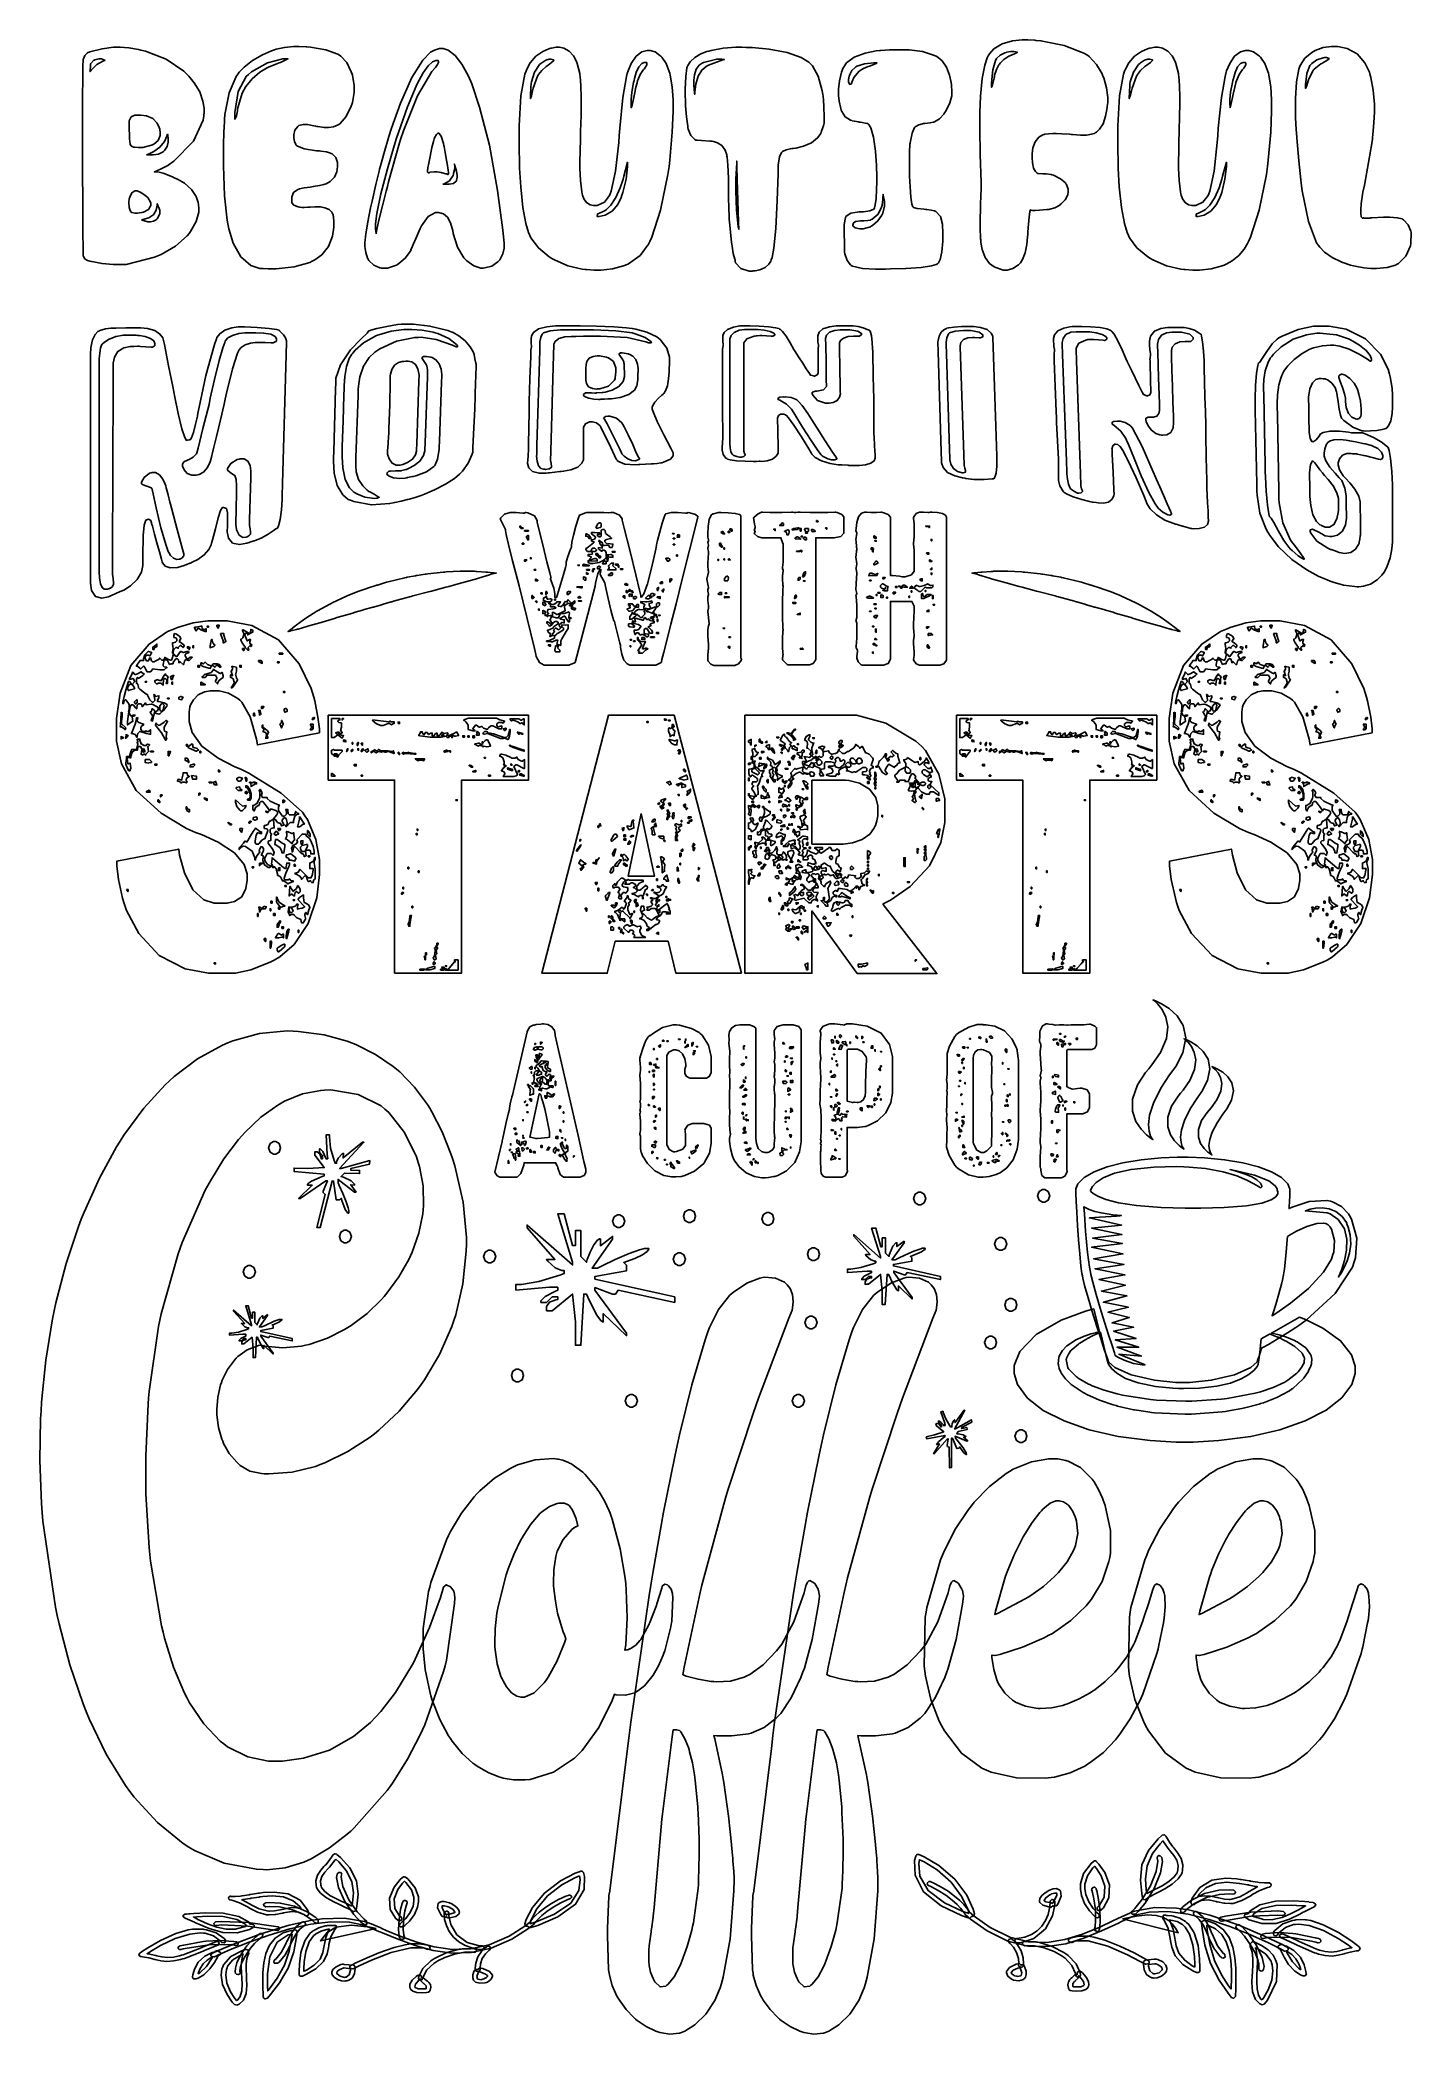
# Model space of a CAD drawing. Extents: x 82 to 273, y 41 to 319.
import ezdxf

# ---------------------------------------------------------------- set-up
doc = ezdxf.new("R2010")
doc.units = 0
doc.header["$MEASUREMENT"] = 0

msp = doc.modelspace()

# ---------------------------------------------------------------- linework, layer by layer
at = {"color": 7}
for points in [[(88.936, 317.111), (89.2609, 317.235), (90.9451, 317.686), (92.5326, 317.889), (93.0631, 317.889), (93.4628, 317.889), (94.663, 317.788), (96.0519, 317.562), (96.3443, 317.5), (96.9959, 317.351), (99.9105, 316.205), (102.35, 314.527), (102.765, 314.113), (103.046, 313.837), (103.809, 312.923), (104.559, 311.679), (105.011, 310.384), (105.164, 309.371), (105.164, 309.033), (105.164, 308.857), (105.136, 308.381), (105.128, 308.328), (105.056, 307.72), (103.677, 304.783), (100.939, 301.987), (100.189, 301.449), (100.117, 301.396), (99.4833, 301.052), (98.4952, 300.603), (98.2486, 300.496), (98.3008, 300.496), (98.4208, 300.531), (98.461, 300.531), (98.7118, 300.531), (99.4653, 300.316), (100.78, 299.799), (101.107, 299.649), (101.448, 299.497), (102.421, 298.917), (103.408, 298.049), (104.062, 297.055), (104.348, 296.229), (104.386, 295.945), (104.395, 295.892), (104.422, 295.457), (104.422, 295.311), (104.422, 294.881), (104.082, 293.591), (103.302, 292.198), (103.081, 291.924), (102.817, 291.598), (101.203, 290.155), (99.2008, 288.979), (98.7418, 288.785), (98.2652, 288.59), (94.3102, 287.584), (92.9929, 287.584), (92.4842, 287.584), (90.9588, 287.722), (89.2433, 288.053), (88.9, 288.149), (88.8284, 288.177), (88.5377, 288.375), (88.3528, 288.696), (88.3348, 288.785), (88.3253, 288.811), (88.3087, 289.67), (88.2826, 292.17), (88.2551, 296.285), (88.2357, 300.582), (88.2304, 302.014), (88.2304, 307.305), (88.2304, 308.213), (88.2357, 310.937), (88.2551, 313.625), (88.2883, 315.367), (88.3172, 316.054), (88.3348, 316.159), (88.3613, 316.275), (88.5694, 316.756), (88.864, 317.077), (88.936, 317.111)], [(121.285, 303.425), (121.47, 303.407), (122.24, 303.288), (122.819, 303.116), (122.907, 303.072), (123.048, 303.002), (123.547, 302.513), (123.779, 301.829), (123.789, 301.661), (123.789, 301.485), (123.789, 301.243), (123.676, 300.52), (123.339, 299.743), (122.776, 299.158), (122.196, 298.835), (121.991, 298.767), (121.893, 298.741), (121.249, 298.592), (120.394, 298.442), (120.191, 298.414), (119.979, 298.388), (119.107, 298.257), (118.481, 298.125), (118.393, 298.097), (118.233, 298.045), (117.66, 297.634), (117.405, 297.029), (117.405, 296.827), (117.405, 296.297), (117.413, 296.209), (117.708, 295.853), (118.303, 295.62), (118.463, 295.592), (118.577, 295.592), (118.835, 295.558), (118.922, 295.558), (119.107, 295.558), (119.59, 295.584), (119.662, 295.592), (119.953, 295.592), (120.607, 295.628), (120.826, 295.628), (121.215, 295.628), (121.419, 295.617), (122.029, 295.509), (122.625, 295.258), (123.009, 294.874), (123.172, 294.491), (123.19, 294.357), (123.198, 294.261), (123.26, 293.488), (123.26, 293.229), (123.26, 292.806), (123.074, 291.536), (122.514, 290.108), (121.577, 288.943), (120.613, 288.222), (120.261, 288.043), (119.908, 287.867), (117.738, 287.249), (115.212, 286.985), (114.37, 286.985), (114.114, 286.985), (113.436, 287.012), (113.348, 287.021), (112.926, 287.033), (111.674, 287.45), (110.304, 288.634), (109.24, 290.573), (108.614, 292.581), (108.479, 293.265), (108.373, 293.777), (108.02, 297.159), (107.88, 301.33), (107.88, 302.719), (107.88, 303.742), (107.88, 304.309), (107.922, 306.009), (108.002, 307.544), (108.02, 307.799), (108.081, 308.514), (108.664, 311.53), (109.634, 313.805), (109.89, 314.149), (110.082, 314.41), (110.764, 315.12), (111.905, 316.014), (113.318, 316.823), (114.576, 317.38), (115.006, 317.536), (115.208, 317.606), (116.377, 317.871), (117.624, 317.993), (118.04, 317.993), (118.409, 317.993), (119.389, 317.933), (119.521, 317.923), (120.015, 317.889), (122.14, 317.528), (123.807, 316.919), (124.072, 316.758), (124.265, 316.636), (125.081, 315.746), (125.703, 314.467), (125.801, 314.149), (125.853, 313.972), (126.118, 312.545), (126.118, 312.068), (126.118, 311.556), (125.853, 310.189), (125.801, 310.021), (125.685, 309.66), (124.988, 308.205), (124.15, 307.243), (123.965, 307.129), (123.851, 307.058), (123.198, 306.794), (122.503, 306.67), (122.273, 306.67), (121.929, 306.67), (121.019, 306.82), (120.897, 306.846), (120.729, 306.891), (119.584, 307.129), (119.203, 307.129), (118.991, 307.129), (118.409, 306.953), (118.357, 306.917), (118.241, 306.838), (117.85, 306.309), (117.687, 305.654), (117.687, 305.435), (117.687, 305.263), (117.766, 304.744), (117.951, 304.307), (118.004, 304.235), (118.1, 304.13), (119.115, 303.725), (120.835, 303.461), (121.285, 303.425)], [(147.002, 290.548), (147.002, 290.452), (147.038, 290.233), (147.038, 290.16), (147.038, 289.886), (146.848, 289.059), (146.395, 288.255), (146.262, 288.113), (146.12, 287.947), (145.291, 287.365), (144.321, 287.1), (144.11, 287.091), (143.776, 287.091), (142.777, 287.387), (141.789, 288.087), (141.604, 288.29), (141.392, 288.52), (140.524, 290.001), (139.919, 291.906), (139.84, 292.347), (139.787, 292.618), (139.542, 293.413), (139.117, 294.178), (138.561, 294.645), (138.039, 294.811), (137.866, 294.816), (137.796, 294.816), (137.457, 294.816), (136.441, 294.261), (135.493, 292.964), (135.326, 292.593), (135.181, 292.275), (134.749, 291.317), (134.342, 290.398), (134.1, 289.836), (134.02, 289.683), (134.02, 289.631), (134.056, 289.667), (133.94, 289.438), (133.222, 288.467), (132.344, 287.708), (132.151, 287.584), (132.001, 287.496), (130.763, 287.055), (130.351, 287.055), (130.227, 287.055), (129.902, 287.082), (129.858, 287.091), (129.664, 287.118), (128.825, 287.484), (128.163, 288.149), (128.058, 288.326), (127.978, 288.467), (127.71, 289.256), (127.599, 290.094), (127.599, 290.372), (127.599, 290.654), (127.66, 291.404), (127.67, 291.501), (127.714, 291.819), (128.009, 293.555), (128.393, 295.469), (128.481, 295.874), (128.596, 296.413), (129.129, 298.737), (129.574, 300.585), (129.646, 300.883), (129.76, 301.324), (130.325, 303.359), (130.853, 305.127), (130.951, 305.435), (131.314, 306.611), (132.551, 310.093), (134.126, 313.643), (135.673, 316.087), (136.758, 317.201), (137.195, 317.43), (137.283, 317.474), (138.011, 317.712), (138.253, 317.712), (138.496, 317.712), (139.224, 317.468), (140.179, 316.738), (141.115, 315.525), (141.825, 314.267), (142.029, 313.832), (142.488, 312.79), (143.593, 309.539), (144.952, 304.228), (146.09, 297.898), (146.816, 292.391), (147.002, 290.548)], [(163.935, 287.514), (163.671, 287.4), (162.144, 286.99), (160.523, 286.808), (159.985, 286.808), (159.57, 286.808), (158.503, 286.87), (158.327, 286.879), (157.903, 286.923), (155.892, 287.404), (154.023, 288.221), (153.671, 288.432), (153.3, 288.652), (151.791, 289.892), (150.741, 291.324), (150.6, 291.641), (150.423, 292.037), (150.052, 293.296), (149.626, 295.558), (149.326, 298.429), (149.178, 301.038), (149.155, 301.908), (149.145, 302.128), (149.123, 303.456), (149.119, 304.994), (149.119, 305.506), (149.119, 306.907), (149.357, 311.107), (149.913, 314.15), (150.071, 314.537), (150.188, 314.842), (150.665, 315.709), (151.442, 316.632), (152.397, 317.31), (153.236, 317.671), (153.529, 317.747), (153.617, 317.774), (154.291, 317.889), (154.517, 317.889), (154.726, 317.889), (155.356, 317.756), (156.077, 317.355), (156.679, 316.684), (157.066, 315.983), (157.163, 315.736), (157.207, 315.631), (157.558, 314.219), (157.585, 314.042), (157.612, 313.832), (157.712, 312.505), (157.762, 310.934), (157.762, 310.408), (157.762, 309.893), (157.736, 308.346), (157.674, 306.149), (157.656, 305.646), (157.646, 305.197), (157.608, 303.293), (157.585, 302.043), (157.585, 301.625), (157.585, 301.042), (157.664, 299.289), (157.85, 297.702), (157.904, 297.428), (157.938, 297.25), (158.128, 296.727), (158.49, 296.219), (158.99, 295.91), (159.471, 295.804), (159.632, 295.804), (159.738, 295.804), (159.985, 295.822), (160.989, 296.263), (161.713, 297.197), (161.819, 297.462), (161.96, 297.833), (162.555, 300.607), (162.991, 304.598), (163.054, 305.576), (163.124, 306.618), (163.551, 310.864), (164.068, 313.822), (164.182, 314.219), (164.288, 314.577), (164.725, 315.615), (165.403, 316.618), (166.22, 317.226), (166.94, 317.43), (167.181, 317.43), (167.399, 317.43), (168.055, 317.223), (168.742, 316.75), (168.874, 316.618), (169.015, 316.478), (169.597, 315.608), (170.037, 314.511), (170.109, 314.255), (170.188, 313.982), (170.458, 312.354), (170.568, 310.552), (170.568, 309.951), (170.568, 308.973), (170.43, 306.036), (170.1, 302.138), (170.003, 301.272), (169.835, 300.118), (168.835, 295.187), (167.604, 291.386), (167.323, 290.795), (167.155, 290.416), (165.972, 288.837), (164.332, 287.682), (163.935, 287.514)], [(176, 304.764), (175.691, 304.792), (174.535, 304.892), (173.994, 304.94), (173.813, 304.94), (173.743, 304.94), (173.601, 305.002), (173.05, 305.555), (172.693, 306.441), (172.649, 306.67), (172.605, 306.891), (172.432, 308.179), (172.314, 309.713), (172.296, 310.056), (172.296, 310.4), (172.262, 311.175), (172.262, 311.433), (172.262, 312.028), (172.336, 313.814), (172.5, 315.004), (172.544, 315.137), (172.616, 315.327), (172.948, 315.852), (173.583, 316.46), (174.458, 316.963), (175.292, 317.281), (175.577, 317.36), (175.876, 317.448), (177.562, 317.756), (179.327, 317.889), (179.917, 317.889), (180.145, 317.889), (180.755, 317.862), (180.835, 317.853), (181.615, 317.83), (183.954, 317.628), (186.491, 317.165), (188.438, 316.464), (189.507, 315.812), (189.794, 315.524), (189.997, 315.313), (190.809, 313.832), (191.372, 311.785), (191.452, 311.29), (191.478, 311.088), (191.579, 309.731), (191.629, 308.044), (191.629, 307.482), (191.629, 307.35), (191.545, 306.948), (191.336, 306.325), (191.276, 306.175), (191.276, 306.141), (191.242, 306.105), (191.152, 305.875), (190.718, 305.247), (189.891, 304.571), (188.759, 304.082), (187.686, 303.826), (187.325, 303.778), (187.131, 303.751), (186.351, 303.583), (185.834, 303.345), (185.773, 303.283), (185.693, 303.213), (185.401, 302.609), (185.252, 301.705), (185.244, 301.485), (185.219, 300.236), (185.104, 296.49), (184.894, 292.617), (184.613, 289.862), (184.388, 288.582), (184.256, 288.219), (184.2, 288.058), (183.919, 287.61), (183.391, 287.157), (182.678, 286.855), (182.01, 286.72), (181.787, 286.702), (181.725, 286.702), (181.585, 286.668), (181.54, 286.668), (181.162, 286.668), (180.031, 287.012), (179.29, 287.814), (179.211, 288.043), (179.211, 288.219), (179.167, 288.344), (178.969, 289.127), (178.787, 290.16), (178.752, 290.406), (178.717, 290.663), (178.425, 293.539), (178.399, 293.864), (178.39, 293.926), (178.373, 294.334), (178.346, 295.373), (178.32, 296.98), (178.299, 298.613), (178.293, 299.156), (178.284, 299.633), (178.215, 301.462), (178.109, 302.569), (178.083, 302.683), (178.047, 302.9), (177.826, 303.531), (177.385, 304.162), (176.772, 304.574), (176.195, 304.746), (176, 304.764)], [(196.567, 307.446), (196.426, 307.473), (195.866, 307.566), (195.535, 307.64), (195.509, 307.658), (195.315, 307.702), (194.557, 308.157), (194.08, 308.911), (194.028, 309.104), (193.966, 309.342), (193.74, 310.382), (193.639, 311.143), (193.639, 311.397), (193.639, 311.643), (193.639, 312.032), (193.766, 313.196), (194.054, 314.413), (194.134, 314.642), (194.222, 314.924), (194.74, 315.689), (195.822, 316.5), (197.372, 317.078), (198.881, 317.376), (199.39, 317.43), (199.557, 317.448), (200.765, 317.51), (202.353, 317.536), (202.883, 317.536), (203.504, 317.536), (205.369, 317.298), (207.045, 316.742), (207.327, 316.582), (207.535, 316.465), (208.088, 315.981), (208.68, 315.124), (209.108, 314.008), (209.331, 312.979), (209.374, 312.631), (209.382, 312.543), (209.444, 311.711), (209.444, 311.433), (209.444, 311.11), (209.183, 310.141), (208.588, 308.963), (208.421, 308.717), (208.315, 308.558), (207.716, 307.923), (207.045, 307.499), (206.904, 307.446), (206.851, 307.429), (206.397, 307.341), (205.678, 307.251), (205.493, 307.233), (205.361, 307.225), (204.818, 307.085), (204.399, 306.838), (204.329, 306.776), (204.24, 306.68), (203.896, 305.925), (203.658, 304.8), (203.623, 304.517), (203.605, 304.385), (203.543, 303.252), (203.517, 301.608), (203.517, 301.06), (203.517, 300.901), (203.543, 300.47), (203.553, 300.426), (203.558, 299.928), (203.611, 298.436), (203.724, 296.96), (203.885, 296.001), (204.01, 295.62), (204.082, 295.558), (204.117, 295.531), (204.628, 295.403), (205.563, 295.293), (205.81, 295.275), (205.951, 295.249), (206.546, 295.156), (206.983, 295.081), (207.045, 295.063), (207.229, 294.984), (207.869, 294.275), (208.139, 293.226), (208.139, 292.876), (208.139, 292.806), (208.162, 292.32), (208.172, 290.861), (208.063, 289.362), (207.815, 288.306), (207.563, 287.806), (207.433, 287.69), (207.274, 287.586), (206.624, 287.406), (205.153, 287.189), (203.013, 287.036), (200.904, 286.961), (200.201, 286.949), (199.997, 286.949), (199.541, 286.915), (199.39, 286.915), (198.785, 286.915), (196.973, 287.047), (195.597, 287.356), (195.403, 287.444), (195.289, 287.523), (194.826, 288.153), (194.521, 289.085), (194.487, 289.314), (194.48, 289.662), (194.461, 290.704), (194.437, 291.753), (194.422, 292.464), (194.417, 292.748), (194.417, 292.842), (194.417, 293.186), (194.619, 294.12), (194.663, 294.217), (194.715, 294.332), (195.377, 294.742), (196.508, 294.922), (196.886, 294.922), (197.123, 294.932), (198.027, 295.056), (198.56, 295.285), (198.614, 295.345), (198.665, 295.485), (198.757, 295.923), (198.869, 296.81), (198.941, 298.016), (198.967, 299.163), (198.967, 299.544), (198.967, 299.765), (198.961, 300.422), (198.939, 300.735), (198.931, 300.743), (198.913, 301.406), (198.792, 303.39), (198.534, 305.351), (198.156, 306.631), (197.82, 307.158), (197.662, 307.233), (197.6, 307.243), (196.682, 307.429), (196.567, 307.446)], [(213.395, 302.896), (213.385, 303.293), (213.324, 306.196), (213.324, 307.163), (213.324, 308.045), (213.335, 308.806), (213.436, 311.084), (213.672, 313.531), (214.034, 315.399), (214.359, 316.391), (214.525, 316.688), (214.678, 316.957), (215.319, 317.661), (216.437, 318.356), (217.887, 318.773), (219.227, 318.911), (219.674, 318.911), (220.044, 318.911), (221.023, 318.85), (221.156, 318.841), (221.87, 318.78), (225.098, 318.137), (227.868, 317.069), (228.353, 316.794), (228.59, 316.601), (229.6, 315.49), (230.38, 314.167), (230.504, 313.866), (230.619, 313.601), (231.012, 312.204), (231.176, 310.858), (231.176, 310.408), (231.176, 310.188), (231.114, 309.598), (231.105, 309.527), (231.068, 309.205), (230.879, 308.251), (230.527, 307.225), (230.047, 306.452), (229.614, 306.029), (229.446, 305.929), (229.314, 305.876), (228.196, 305.612), (227.824, 305.612), (227.391, 305.612), (226.253, 305.7), (226.095, 305.718), (225.856, 305.744), (224.794, 305.828), (223.996, 305.858), (223.731, 305.858), (223.525, 305.858), (222.906, 305.828), (222.399, 305.744), (222.32, 305.718), (222.123, 305.657), (221.579, 305.335), (221.05, 304.713), (220.731, 303.853), (220.627, 303.029), (220.627, 302.754), (220.627, 302.511), (220.679, 301.783), (220.833, 301.044), (221.087, 300.542), (221.339, 300.317), (221.438, 300.284), (221.473, 300.276), (222.108, 300.214), (222.32, 300.214), (222.585, 300.214), (223.307, 300.126), (223.379, 300.108), (223.616, 300.029), (224.591, 299.554), (225.267, 298.971), (225.355, 298.839), (225.407, 298.76), (225.672, 298.078), (225.672, 297.851), (225.672, 297.718), (225.61, 297.366), (225.601, 297.321), (225.565, 297.199), (225.239, 296.612), (224.736, 296.078), (224.613, 295.981), (224.489, 295.884), (223.824, 295.509), (223.104, 295.293), (222.956, 295.275), (222.708, 295.249), (221.685, 295.148), (221.05, 295.099), (220.839, 295.099), (220.733, 295.099), (220.416, 295.179), (220.416, 295.205), (220.416, 295.205), (220.441, 295.239), (220.45, 295.239), (220.406, 295.195), (220.323, 294.924), (220.212, 294.239), (220.113, 293.191), (220.044, 292.136), (220.027, 291.783), (220.009, 291.426), (219.893, 290.356), (219.656, 289.195), (219.312, 288.306), (218.998, 287.82), (218.863, 287.69), (218.713, 287.55), (217.931, 287.038), (217.175, 286.808), (216.922, 286.808), (216.588, 286.808), (215.698, 287.1), (215.583, 287.161), (215.349, 287.269), (214.715, 287.742), (214.074, 288.582), (213.657, 289.672), (213.484, 290.671), (213.467, 291.006), (213.457, 291.166), (213.395, 292.741), (213.395, 293.265), (213.395, 293.856), (213.421, 295.407), (213.431, 295.628), (213.441, 296), (213.476, 297.116), (213.509, 298.19), (213.53, 298.848), (213.537, 299.026), (213.537, 299.085), (213.395, 302.896)], [(215.371, 313.796), (215.405, 313.982), (215.658, 314.78), (215.996, 315.419), (216.076, 315.524), (216.173, 315.656), (216.69, 316.191), (217.257, 316.566), (217.381, 316.618), (217.54, 316.69), (218.166, 316.98), (218.546, 317.165), (218.582, 317.183), (218.528, 317.201), (218.065, 317.288), (217.91, 317.288), (217.68, 317.288), (217.073, 317.175), (216.994, 317.147), (216.834, 317.103), (216.173, 316.778), (215.688, 316.311), (215.617, 316.195), (215.511, 316.037), (215.141, 314.745), (214.982, 312.922), (214.982, 312.315), (215, 312.359), (215.137, 312.818), (215.327, 313.593), (215.371, 313.796)], [(247.403, 287.514), (247.139, 287.4), (245.612, 286.99), (243.991, 286.808), (243.453, 286.808), (243.038, 286.808), (241.97, 286.87), (241.793, 286.879), (241.37, 286.923), (239.36, 287.404), (237.49, 288.221), (237.137, 288.432), (236.766, 288.652), (235.259, 289.892), (234.208, 291.324), (234.068, 291.641), (233.889, 292.037), (233.518, 293.296), (233.092, 295.558), (232.792, 298.429), (232.645, 301.038), (232.621, 301.908), (232.611, 302.128), (232.591, 303.456), (232.587, 304.994), (232.587, 305.506), (232.587, 306.907), (232.824, 311.107), (233.379, 314.15), (233.539, 314.537), (233.656, 314.842), (234.133, 315.709), (234.91, 316.632), (235.865, 317.31), (236.704, 317.671), (236.996, 317.747), (237.085, 317.774), (237.758, 317.889), (237.985, 317.889), (238.194, 317.889), (238.823, 317.756), (239.544, 317.355), (240.146, 316.684), (240.534, 315.983), (240.63, 315.736), (240.675, 315.631), (241.026, 314.219), (241.053, 314.042), (241.08, 313.832), (241.18, 312.505), (241.23, 310.934), (241.23, 310.408), (241.23, 309.893), (241.202, 308.346), (241.14, 306.149), (241.124, 305.646), (241.114, 305.197), (241.074, 303.293), (241.053, 302.043), (241.053, 301.625), (241.053, 301.042), (241.132, 299.289), (241.317, 297.702), (241.37, 297.428), (241.406, 297.25), (241.595, 296.727), (241.956, 296.219), (242.456, 295.91), (242.939, 295.804), (243.1, 295.804), (243.204, 295.804), (243.451, 295.822), (244.457, 296.263), (245.181, 297.197), (245.287, 297.462), (245.427, 297.833), (246.023, 300.607), (246.459, 304.598), (246.521, 305.576), (246.592, 306.618), (247.019, 310.864), (247.534, 313.822), (247.65, 314.219), (247.756, 314.577), (248.193, 315.615), (248.871, 316.618), (249.688, 317.226), (250.407, 317.43), (250.649, 317.43), (250.866, 317.43), (251.521, 317.223), (252.21, 316.75), (252.342, 316.618), (252.483, 316.478), (253.078, 315.608), (253.515, 314.511), (253.577, 314.255), (253.655, 313.982), (253.924, 312.354), (254.036, 310.552), (254.036, 309.951), (254.036, 308.973), (253.898, 306.036), (253.567, 302.138), (253.471, 301.272), (253.303, 300.118), (252.302, 295.187), (251.072, 291.386), (250.789, 290.795), (250.673, 290.52), (250.216, 289.737), (249.454, 288.837), (248.513, 288.097), (247.69, 287.635), (247.403, 287.514)], [(266.876, 294.076), (266.902, 294.068), (267.226, 294.04), (267.335, 294.04), (267.45, 294.04), (267.75, 294.068), (267.794, 294.076), (268.023, 294.094), (269.623, 294.181), (270.158, 294.181), (270.508, 294.181), (271.559, 294.107), (272.212, 293.944), (272.274, 293.9), (272.441, 293.794), (273.072, 293.11), (273.437, 292.234), (273.473, 292.03), (273.481, 291.907), (273.455, 290.645), (273.439, 290.513), (273.377, 290.169), (272.754, 288.758), (271.727, 287.734), (271.463, 287.584), (271.294, 287.488), (270.14, 287.158), (268.671, 287.021), (268.181, 287.021), (267.856, 287.021), (266.885, 287.123), (265.684, 287.347), (265.429, 287.408), (265.02, 287.507), (263.816, 287.904), (262.467, 288.542), (261.381, 289.319), (260.736, 289.982), (260.562, 290.23), (260.298, 290.619), (259.164, 293.569), (258.295, 297.877), (258.163, 298.943), (258.109, 299.394), (257.827, 302.058), (257.544, 305.25), (257.492, 305.965), (257.466, 306.345), (257.382, 308.107), (257.351, 309.517), (257.351, 309.985), (257.351, 310.755), (257.488, 313.06), (257.818, 314.846), (257.917, 315.101), (258.005, 315.331), (258.679, 316.341), (259.653, 317.155), (259.891, 317.288), (260.102, 317.412), (261.24, 317.827), (262.371, 317.993), (262.749, 317.993), (262.855, 317.993), (263.285, 317.988), (264.574, 317.723), (265.971, 316.963), (267.046, 315.713), (267.662, 314.424), (267.794, 313.972), (267.883, 313.664), (268.207, 311.883), (268.358, 309.958), (268.358, 309.316), (268.358, 308.84), (268.3, 307.411), (268.155, 305.664), (268.111, 305.293), (268.084, 305.029), (267.691, 302.583), (266.963, 298.672), (266.77, 297.674), (266.717, 297.357), (266.532, 296.038), (266.453, 295.228), (266.453, 294.958), (266.453, 294.852), (266.453, 294.702), (266.528, 294.248), (266.683, 294.04), (266.736, 294.04), (266.752, 294.05), (266.845, 294.076), (266.876, 294.076)], [(91.3694, 316.053), (91.3335, 316.089), (90.883, 316.265), (90.7341, 316.265), (90.5136, 316.265), (89.9403, 316.116), (89.8521, 316.089), (89.7901, 316.063), (89.3755, 315.622), (89.359, 315.56), (89.359, 315.481), (89.3353, 315.243), (89.2969, 314.661), (89.2888, 314.501), (89.4211, 314.696), (90.2092, 315.476), (91.1571, 315.993), (91.3694, 316.053)], [(109.854, 309.21), (109.898, 309.414), (110.339, 311.027), (110.383, 311.15), (110.506, 311.474), (111.004, 312.394), (111.857, 313.475), (112.933, 314.39), (113.892, 314.978), (114.23, 315.137), (114.246, 315.146), (114.643, 315.313), (115.429, 315.622), (115.641, 315.7), (115.817, 315.772), (116.483, 316.063), (116.848, 316.249), (116.876, 316.265), (116.16, 316.265), (114.017, 315.714), (111.795, 314.441), (111.372, 314.078), (111.053, 313.814), (109.942, 311.723), (109.467, 308.807), (109.467, 307.835), (109.502, 307.888), (109.674, 308.337), (109.828, 309.033), (109.854, 309.21)], [(129.187, 291.853), (129.177, 291.933), (129.266, 292.449), (129.553, 293.754), (130.046, 295.768), (130.564, 297.808), (130.74, 298.486), (130.899, 299.113), (132.424, 304.545), (132.574, 305.012), (132.971, 306.221), (134.955, 311.124), (136.94, 314.511), (137.337, 314.96), (137.425, 315.058), (137.734, 315.472), (137.866, 315.776), (137.866, 315.877), (137.866, 315.877), (137.838, 316.01), (137.83, 316.019), (137.776, 316.019), (137.658, 316.053), (137.619, 316.053), (137.473, 316.053), (137.036, 315.861), (136.401, 315.283), (135.713, 314.313), (135.143, 313.298), (134.973, 312.95), (134.735, 312.474), (133.517, 309.572), (132.264, 306), (132.009, 305.189), (131.677, 304.126), (130.732, 300.922), (129.817, 297.432), (129.266, 294.715), (129.081, 293.256), (129.081, 292.77), (129.081, 292.541), (129.169, 291.907), (129.187, 291.853)], [(151.025, 311.996), (151.069, 312.19), (151.685, 313.84), (151.765, 313.972), (151.825, 314.088), (152.262, 314.652), (152.858, 315.181), (152.999, 315.277), (153.132, 315.375), (153.635, 315.776), (153.925, 316.054), (153.952, 316.089), (153.907, 316.116), (153.544, 316.229), (153.422, 316.229), (153.27, 316.229), (152.815, 316.077), (152.268, 315.728), (152.153, 315.63), (151.967, 315.463), (151.252, 314.415), (150.821, 313.082), (150.777, 312.773), (150.777, 312.685), (150.755, 312.421), (150.715, 311.811), (150.706, 311.643), (150.672, 310.727), (150.688, 310.745), (150.808, 311.098), (150.981, 311.803), (151.025, 311.996)], [(165.136, 311.114), (165.188, 311.362), (165.399, 312.328), (165.541, 312.923), (165.559, 312.984), (165.62, 313.188), (165.99, 314.07), (166.466, 314.775), (166.581, 314.89), (166.642, 314.952), (166.934, 315.436), (166.934, 315.596), (166.934, 315.631), (166.908, 315.728), (166.9, 315.736), (166.872, 315.746), (166.707, 315.772), (166.652, 315.772), (166.537, 315.772), (166.197, 315.615), (165.788, 315.142), (165.432, 314.358), (165.194, 313.544), (165.136, 313.267), (165.064, 312.976), (164.817, 311.631), (164.711, 310.582), (164.711, 310.232), (164.711, 310.039), (164.738, 309.518), (164.747, 309.456), (164.764, 309.518), (164.902, 310.048), (165.092, 310.894), (165.136, 311.114)], [(175.331, 315.277), (175.524, 315.375), (177.526, 316.143), (177.73, 316.195), (177.614, 316.195), (177.356, 316.229), (177.271, 316.229), (176.653, 316.229), (175.012, 315.816), (174.801, 315.736), (174.644, 315.681), (174.219, 315.388), (173.8, 314.816), (173.546, 314.026), (173.46, 313.272), (173.46, 313.02), (173.46, 312.597), (173.575, 311.486), (173.603, 311.326), (173.608, 311.676), (173.728, 312.724), (174.056, 313.846), (174.589, 314.696), (175.125, 315.17), (175.331, 315.277)], [(195.721, 313.549), (195.774, 313.665), (196.505, 314.547), (196.603, 314.608), (196.664, 314.652), (197.127, 314.898), (197.784, 315.181), (197.944, 315.243), (198.093, 315.297), (198.658, 315.525), (198.975, 315.684), (199.003, 315.7), (198.566, 315.7), (197.255, 315.552), (196.197, 315.225), (196.038, 315.137), (195.941, 315.076), (195.518, 314.657), (195.2, 314.078), (195.156, 313.936), (195.129, 313.866), (195.016, 313.364), (195.016, 313.196), (195.016, 313.074), (195.191, 312.72), (195.227, 312.702), (195.227, 312.702), (195.381, 312.756), (195.65, 313.356), (195.721, 313.549)], [(234.527, 311.996), (234.571, 312.19), (235.187, 313.84), (235.267, 313.972), (235.329, 314.088), (235.766, 314.652), (236.36, 315.181), (236.502, 315.277), (236.634, 315.375), (237.137, 315.776), (237.428, 316.054), (237.455, 316.089), (237.411, 316.116), (237.047, 316.229), (236.926, 316.229), (236.773, 316.229), (236.317, 316.077), (235.77, 315.728), (235.656, 315.63), (235.47, 315.463), (234.756, 314.415), (234.325, 313.082), (234.28, 312.773), (234.28, 312.685), (234.257, 312.421), (234.217, 311.811), (234.208, 311.643), (234.174, 310.727), (234.182, 310.745), (234.297, 311.098), (234.483, 311.803), (234.527, 311.996)], [(248.638, 311.114), (248.69, 311.362), (248.901, 312.328), (249.043, 312.923), (249.061, 312.984), (249.122, 313.188), (249.493, 314.07), (249.969, 314.775), (250.083, 314.89), (250.146, 314.952), (250.436, 315.436), (250.436, 315.596), (250.436, 315.631), (250.41, 315.728), (250.402, 315.736), (250.375, 315.746), (250.209, 315.772), (250.155, 315.772), (250.041, 315.772), (249.699, 315.615), (249.29, 315.142), (248.934, 314.358), (248.696, 313.544), (248.638, 313.267), (248.567, 312.976), (248.32, 311.631), (248.215, 310.582), (248.215, 310.232), (248.215, 310.039), (248.24, 309.518), (248.249, 309.456), (248.266, 309.518), (248.39, 310.048), (248.584, 310.894), (248.638, 311.114)], [(259.185, 313.337), (259.23, 313.479), (259.811, 314.652), (259.891, 314.748), (259.952, 314.82), (260.887, 315.56), (261.02, 315.63), (261.16, 315.71), (261.707, 316.032), (262.042, 316.267), (262.078, 316.301), (262.042, 316.327), (261.699, 316.442), (261.585, 316.442), (261.408, 316.442), (261.204, 316.416), (260.322, 316.125), (259.618, 315.622), (259.504, 315.49), (259.38, 315.349), (258.947, 314.238), (258.763, 312.663), (258.763, 312.138), (258.789, 312.182), (258.947, 312.567), (259.141, 313.178), (259.185, 313.337)], [(94.8612, 304.377), (94.8792, 304.316), (95.0517, 304.086), (95.3463, 303.964), (95.4264, 303.954), (95.4871, 303.946), (95.9968, 303.918), (96.1679, 303.918), (96.617, 303.918), (97.8337, 304.21), (97.966, 304.271), (98.1509, 304.351), (98.7901, 304.888), (99.0604, 305.59), (99.0604, 305.822), (99.0604, 305.983), (98.9983, 306.406), (98.9901, 306.458), (98.9348, 306.682), (98.6261, 307.318), (98.0144, 307.937), (97.1585, 308.31), (96.3359, 308.434), (96.0617, 308.434), (95.673, 308.434), (95.5312, 308.425), (95.0115, 308.169), (94.7374, 307.632), (94.7208, 307.482), (94.7208, 306.494), (94.729, 306.345), (94.7692, 305.749), (94.791, 305.408), (94.791, 305.293), (94.791, 305.146), (94.8133, 304.704), (94.8517, 304.413), (94.8612, 304.377)], [(97.1543, 302.896), (97.2164, 302.887), (97.6725, 302.86), (97.8256, 302.86), (98.0736, 302.86), (98.8219, 302.992), (99.4558, 303.301), (99.5535, 303.389), (99.6583, 303.477), (100.029, 304.024), (100.189, 304.66), (100.189, 304.87), (100.189, 305.091), (100.099, 305.674), (100.083, 305.752), (100.002, 305.492), (99.6389, 304.746), (99.0025, 303.94), (98.1728, 303.327), (97.4164, 302.977), (97.1543, 302.896)], [(139.03, 301.908), (138.994, 302.146), (138.804, 303.2), (138.632, 304.06), (138.606, 304.201), (138.544, 304.483), (138.217, 305.471), (137.927, 305.894), (137.83, 305.894), (137.764, 305.894), (137.565, 305.732), (137.345, 305.339), (137.301, 305.223), (137.257, 305.127), (137.147, 304.744), (136.948, 303.888), (136.694, 302.67), (136.462, 301.49), (136.385, 301.096), (136.375, 301.035), (136.313, 300.684), (136.313, 300.567), (136.313, 300.496), (136.313, 300.47), (136.419, 300.39), (136.455, 300.39), (136.499, 300.39), (136.613, 300.418), (136.631, 300.426), (136.701, 300.444), (137.257, 300.531), (137.443, 300.531), (137.663, 300.531), (138.253, 300.418), (138.325, 300.39), (138.351, 300.382), (138.879, 300.232), (138.958, 300.214), (139.171, 300.144), (139.207, 300.144), (139.223, 300.144), (139.277, 300.197), (139.277, 300.214), (139.277, 300.25), (139.277, 300.368), (139.205, 300.721), (139.065, 301.653), (139.03, 301.908)], [(138.465, 298.803), (138.526, 298.795), (138.982, 298.767), (139.135, 298.767), (139.335, 298.767), (139.937, 298.899), (140.325, 299.208), (140.37, 299.296), (140.388, 299.332), (140.476, 299.703), (140.476, 299.825), (140.476, 300.017), (140.374, 300.59), (140.149, 301.405), (140.089, 301.589), (140.089, 301.501), (140.123, 301.303), (140.123, 301.236), (140.123, 300.972), (139.973, 300.258), (139.947, 300.178), (139.885, 299.985), (139.391, 299.266), (138.65, 298.847), (138.465, 298.803)], [(163.442, 297.251), (163.575, 297.622), (164.028, 299.506), (164.218, 301.254), (164.218, 301.837), (163.689, 299.897), (163.59, 299.489), (163.205, 298.285), (162.607, 296.943), (161.897, 295.879), (161.305, 295.264), (161.079, 295.099), (160.911, 295.02), (160.31, 294.751), (160.092, 294.64), (160.021, 294.64), (159.985, 294.287), (160.267, 294.294), (161.115, 294.488), (162.07, 295.042), (162.847, 295.96), (163.328, 296.918), (163.442, 297.251)], [(179.317, 298.767), (179.317, 297.867), (179.422, 295.165), (179.669, 292.859), (179.74, 292.489), (179.704, 293.49), (179.607, 296.497), (179.518, 299.422), (179.471, 301.26), (179.458, 301.826), (179.458, 302.014), (179.44, 301.741), (179.317, 299.511), (179.317, 298.767)], [(246.944, 297.251), (247.077, 297.622), (247.53, 299.506), (247.72, 301.254), (247.72, 301.837), (247.191, 299.897), (247.092, 299.489), (246.709, 298.285), (246.111, 296.943), (245.4, 295.879), (244.807, 295.264), (244.581, 295.099), (244.413, 295.02), (243.812, 294.751), (243.594, 294.64), (243.523, 294.64), (243.487, 294.287), (243.768, 294.294), (244.613, 294.488), (245.559, 295.042), (246.334, 295.96), (246.824, 296.918), (246.944, 297.251)], [(96.4145, 297.604), (96.3429, 297.648), (95.8398, 297.851), (95.673, 297.851), (95.5354, 297.851), (95.1219, 297.591), (94.8009, 296.995), (94.7568, 296.827), (94.7469, 296.766), (94.6849, 296.257), (94.6849, 296.087), (94.6849, 295.982), (94.7113, 295.699), (94.7208, 295.664), (94.7374, 295.558), (94.8574, 295.138), (95.0295, 294.88), (95.0736, 294.852), (95.1177, 294.835), (95.534, 294.746), (95.673, 294.746), (95.8935, 294.746), (96.4667, 294.835), (96.5549, 294.852), (96.7479, 294.896), (97.4453, 295.258), (97.7554, 295.8), (97.7554, 295.981), (97.7554, 296.017), (97.7276, 296.184), (97.3349, 296.916), (96.6075, 297.507), (96.4145, 297.604)], [(96.4487, 293.828), (96.5549, 293.784), (97.3226, 293.547), (97.579, 293.547), (97.7152, 293.547), (98.1244, 293.631), (98.5037, 293.838), (98.5654, 293.9), (98.636, 293.962), (98.9901, 294.63), (98.9901, 294.852), (98.9901, 295.152), (98.6977, 295.936), (98.6374, 296.051), (98.6275, 295.874), (98.4772, 295.148), (98.1865, 294.614), (98.1082, 294.533), (98.0281, 294.455), (97.4492, 294.116), (96.6431, 293.864), (96.4487, 293.828)], [(195.685, 293.265), (195.685, 293.212), (195.651, 293.092), (195.651, 293.052), (195.651, 292.961), (195.946, 292.687), (196.624, 292.559), (196.85, 292.559), (196.956, 292.559), (197.061, 292.568), (198.093, 292.859), (198.191, 292.912), (198.375, 293.018), (199.142, 293.657), (199.698, 294.455), (199.778, 294.64), (199.823, 294.746), (200.061, 295.699), (200.061, 296.017), (200.061, 296.361), (199.883, 297.269), (199.849, 297.392), (199.849, 297.392), (199.843, 297.247), (199.821, 296.943), (199.813, 296.863), (199.813, 296.607), (199.716, 295.92), (199.708, 295.84), (199.654, 295.593), (199.151, 294.592), (198.331, 293.891), (198.121, 293.794), (198.085, 293.777), (197.722, 293.715), (197.148, 293.688), (196.956, 293.688), (196.723, 293.688), (196.029, 293.583), (195.694, 293.336), (195.685, 293.265)], [(110.207, 278.871), (110.8, 278.871), (112.579, 278.814), (114.26, 278.682), (115.273, 278.529), (115.623, 278.439), (115.641, 278.412), (115.685, 278.342), (115.879, 278.154), (116.231, 277.8), (116.543, 277.347), (116.669, 276.928), (116.663, 276.79), (116.61, 275), (116.116, 257.061), (116.064, 255.271), (116.052, 254.801), (115.958, 253.39), (115.772, 252.025), (115.547, 251.163), (115.393, 250.833), (115.322, 250.789), (115.189, 250.706), (114.802, 250.44), (114.096, 249.979), (113.218, 249.49), (112.448, 249.149), (112.183, 249.061), (112.112, 249.035), (111.548, 248.842), (111.478, 248.815), (111.15, 248.704), (110.115, 248.531), (109.149, 248.736), (108.58, 249.43), (108.403, 250.319), (108.409, 250.613), (108.417, 250.825), (108.438, 251.69), (108.443, 252.496), (108.443, 252.765), (108.443, 252.964), (108.279, 253.555), (107.88, 253.716), (107.774, 253.683), (107.678, 253.658), (107.48, 253.274), (107.155, 252.254), (106.751, 250.706), (106.358, 249.207), (106.222, 248.708), (106.163, 248.485), (105.838, 247.852), (105.188, 247.095), (104.316, 246.457), (103.531, 246.058), (103.258, 245.956), (103.204, 245.94), (102.781, 245.772), (102.729, 245.746), (102.416, 245.624), (101.446, 245.35), (100.453, 245.278), (99.7521, 245.538), (99.3994, 245.969), (99.3429, 246.133), (99.241, 246.484), (98.9418, 247.537), (98.6014, 248.758), (98.2595, 249.998), (97.9593, 251.095), (97.8599, 251.46), (97.8599, 251.562), (97.754, 251.867), (97.5071, 252.043), (97.4369, 252.06), (97.4012, 252.052), (97.1543, 251.963), (97.1201, 251.954), (97.0485, 251.927), (96.7976, 251.24), (96.6692, 249.811), (96.6611, 249.414), (96.6611, 248.974), (96.6431, 247.656), (96.6251, 246.356), (96.6251, 245.922), (96.6251, 245.614), (96.4336, 244.691), (95.866, 243.639), (94.9276, 242.758), (93.9655, 242.188), (93.6265, 242.042), (93.4766, 241.971), (92.8688, 241.706), (92.2595, 241.442), (92.111, 241.37), (91.827, 241.245), (90.8995, 241.042), (90.0285, 241.283), (89.4994, 242.106), (89.323, 243.169), (89.323, 243.523), (89.323, 251.32), (89.323, 268.861), (89.323, 274.708), (89.323, 275.033), (89.4002, 276.005), (89.6264, 277.063), (89.9929, 277.844), (90.3429, 278.232), (90.4875, 278.306), (90.6279, 278.386), (91.4301, 278.638), (92.1784, 278.73), (92.4278, 278.73), (92.8811, 278.73), (94.2439, 278.736), (95.6991, 278.757), (96.0617, 278.765), (96.3718, 278.765), (97.3046, 278.666), (98.2871, 278.368), (99.012, 277.872), (99.4008, 277.367), (99.4833, 277.177), (99.6322, 276.427), (100.223, 273.469), (100.814, 270.563), (100.965, 269.839), (101.108, 269.08), (101.572, 266.808), (102.079, 264.681), (102.488, 263.441), (102.741, 263.055), (102.799, 263.066), (102.833, 263.076), (103.116, 263.128), (103.152, 263.136), (103.232, 263.151), (103.433, 263.423), (103.707, 264.156), (103.995, 265.305), (104.239, 266.458), (104.316, 266.84), (104.483, 267.688), (105.432, 272.12), (106.609, 276.429), (106.892, 277.213), (106.968, 277.405), (107.349, 277.919), (108.073, 278.439), (109.034, 278.762), (109.914, 278.871), (110.207, 278.871)], [(133.633, 279.26), (134.388, 279.26), (136.657, 279.009), (139.161, 278.387), (139.63, 278.201), (139.905, 278.087), (140.691, 277.639), (141.587, 276.922), (142.298, 276.088), (142.704, 275.408), (142.805, 275.167), (142.831, 275.018), (142.949, 274.427), (143.086, 273.836), (143.122, 273.685), (143.109, 273.313), (143.074, 272.196), (143.033, 270.917), (142.992, 269.638), (142.956, 268.52), (142.945, 268.147), (142.91, 267.477), (142.787, 264.791), (142.663, 262.088), (142.628, 261.408), (142.548, 261.127), (141.975, 259.865), (141.19, 258.781), (141.005, 258.586), (140.794, 258.361), (140.08, 257.762), (138.844, 256.942), (137.304, 256.14), (135.931, 255.549), (135.467, 255.375), (135.298, 255.323), (134.619, 255.112), (133.94, 254.9), (133.773, 254.846), (133.552, 254.794), (132.661, 254.601), (131.771, 254.406), (131.55, 254.353), (131.047, 254.238), (128.516, 254.066), (126.056, 254.513), (125.589, 254.706), (125.288, 254.834), (124.504, 255.484), (123.745, 256.744), (123.317, 258.466), (123.208, 260.092), (123.226, 260.633), (123.252, 261.506), (123.515, 270.202), (123.542, 271.074), (123.56, 271.713), (124.193, 273.614), (125.579, 275.665), (127.084, 277.221), (127.908, 278.007), (128.094, 278.271), (128.111, 278.299), (128.407, 278.416), (129.257, 278.66), (130.663, 278.956), (132.147, 279.196), (132.644, 279.26), (132.749, 279.251), (133.15, 279.247), (133.511, 279.26), (133.633, 279.26)], [(124.707, 270.264), (124.679, 269.373), (124.565, 265.796), (124.45, 262.202), (124.424, 261.302), (124.406, 260.783), (124.502, 259.216), (124.865, 257.604), (125.466, 256.446), (126.033, 255.859), (126.258, 255.728), (126.453, 255.614), (127.595, 255.16), (128.931, 254.972), (129.223, 254.988), (129.267, 254.988), (129.366, 255.022), (129.399, 255.022), (129.407, 255.032), (129.496, 255.086), (129.505, 255.094), (129.532, 255.094), (129.6, 255.12), (129.61, 255.129), (129.46, 255.209), (128.869, 255.535), (128.277, 255.862), (128.129, 255.94), (127.903, 256.11), (127.302, 256.72), (126.726, 257.625), (126.402, 258.65), (126.317, 259.504), (126.33, 259.785), (126.357, 260.651), (126.655, 269.328), (126.683, 270.192), (126.694, 270.63), (126.891, 271.939), (127.401, 273.417), (128.195, 274.624), (128.965, 275.362), (129.257, 275.555), (129.689, 275.846), (132.009, 276.914), (134.539, 277.416), (135.078, 277.424), (135.457, 277.434), (137.521, 277.116), (139.832, 276.339), (140.335, 276.119), (140.379, 276.119), (140.479, 276.119), (140.512, 276.119), (140.512, 276.146), (140.512, 276.206), (140.512, 276.225), (140.37, 276.419), (139.302, 277.289), (137.776, 277.963), (137.407, 278.059), (137.098, 278.139), (135.589, 278.422), (134.152, 278.528), (133.879, 278.518), (133.808, 278.518), (133.649, 278.518), (133.597, 278.518), (133.014, 278.512), (131.268, 278.303), (129.209, 277.698), (127.42, 276.683), (126.237, 275.638), (125.906, 275.237), (125.754, 275.071), (125.415, 274.471), (125.054, 273.385), (124.818, 271.984), (124.718, 270.695), (124.707, 270.264)], [(154.553, 279.011), (154.838, 279.011), (155.698, 279.011), (156.557, 279.011), (156.846, 279.011), (157.612, 279.011), (159.91, 278.977), (162.32, 278.885), (164.057, 278.759), (164.87, 278.668), (165.1, 278.624), (165.391, 278.564), (166.916, 278.144), (168.301, 277.496), (168.522, 277.319), (168.777, 277.116), (169.694, 275.926), (170.083, 274.664), (170.075, 274.425), (170.075, 274.241), (170.069, 273.685), (170.047, 273.094), (170.039, 272.944), (170.032, 272.624), (169.955, 271.661), (169.773, 270.665), (169.513, 269.954), (169.292, 269.608), (169.193, 269.522), (169.017, 269.383), (168.518, 268.923), (168.031, 268.371), (167.738, 267.921), (167.64, 267.693), (167.64, 267.618), (167.64, 267.582), (167.64, 267.421), (167.819, 266.934), (168.367, 265.678), (169.291, 263.813), (170.269, 261.954), (170.604, 261.338), (170.604, 261.277), (170.604, 261.138), (170.604, 261.092), (170.604, 260.926), (170.202, 260.43), (169.253, 259.999), (168.981, 259.927), (168.856, 259.91), (168.345, 259.844), (167.833, 259.795), (167.71, 259.785), (167.516, 259.777), (166.722, 259.733), (165.928, 259.69), (165.735, 259.68), (165.347, 259.654), (163.829, 259.755), (162.877, 260.157), (162.771, 260.28), (162.657, 260.43), (162.383, 260.969), (161.885, 262.057), (161.248, 263.431), (160.657, 264.594), (160.444, 264.972), (160.382, 265.086), (159.905, 265.493), (159.323, 265.651), (159.209, 265.642), (159.181, 265.642), (159.122, 265.642), (159.103, 265.642), (158.935, 265.634), (158.353, 265.387), (158.089, 264.892), (158.08, 264.76), (158.08, 264.24), (158.08, 262.679), (158.08, 261.118), (158.08, 260.597), (158.08, 260.58), (158.08, 260.54), (158.08, 260.526), (158.073, 260.358), (157.867, 259.859), (157.281, 259.336), (156.318, 258.96), (155.313, 258.763), (154.976, 258.727), (154.799, 258.71), (154.088, 258.622), (153.361, 258.534), (153.176, 258.516), (152.856, 258.477), (151.885, 258.47), (150.975, 258.706), (150.442, 259.226), (150.278, 259.833), (150.283, 260.033), (150.3, 260.227), (150.366, 260.999), (150.414, 261.753), (150.424, 261.938), (150.432, 262.511), (150.46, 264.8), (150.486, 267.106), (150.496, 267.688), (150.522, 268.473), (150.618, 271.622), (150.715, 274.771), (150.742, 275.555), (150.75, 275.617), (150.839, 276.094), (150.848, 276.155), (150.839, 276.199), (150.785, 276.57), (150.777, 276.614), (150.777, 276.826), (150.803, 277.372), (150.813, 277.46), (150.83, 277.63), (151.103, 278.12), (151.823, 278.606), (152.97, 278.908), (154.157, 279.011), (154.553, 279.011)], [(152.011, 276.895), (151.976, 275.582), (151.588, 262.406), (151.554, 261.092), (151.548, 260.857), (151.599, 260.148), (151.795, 259.486), (152.142, 259.117), (152.525, 259.029), (152.647, 259.045), (152.673, 259.045), (152.732, 259.009), (152.753, 259.009), (152.805, 259.019), (153.228, 259.071), (153.282, 259.079), (153.343, 259.097), (153.635, 259.323), (153.635, 259.398), (153.617, 259.478), (153.502, 260.131), (153.494, 260.21), (153.529, 261.55), (153.916, 274.992), (153.952, 276.331), (153.957, 276.468), (154.138, 276.867), (154.643, 277.253), (155.474, 277.487), (156.343, 277.566), (156.633, 277.566), (156.998, 277.566), (158.097, 277.571), (159.27, 277.592), (159.562, 277.6), (160.46, 277.61), (164.148, 277.39), (166.776, 276.816), (167.146, 276.648), (167.207, 276.648), (167.346, 276.648), (167.393, 276.648), (167.41, 276.658), (167.551, 276.71), (167.569, 276.718), (167.472, 276.842), (166.656, 277.39), (165.435, 277.865), (165.136, 277.953), (164.844, 278.041), (162.577, 278.35), (159.468, 278.482), (158.433, 278.482), (158.049, 278.482), (156.898, 278.482), (155.746, 278.482), (155.363, 278.482), (154.879, 278.482), (153.431, 278.35), (152.488, 278.041), (152.4, 277.953), (152.338, 277.883), (152.126, 277.465), (152.02, 276.993), (152.011, 276.895)], [(180.905, 279.011), (181.324, 279.011), (182.582, 278.985), (183.902, 278.907), (184.853, 278.775), (185.297, 278.66), (185.421, 278.588), (185.536, 278.522), (185.83, 278.227), (186.323, 277.575), (186.902, 276.645), (187.409, 275.751), (187.572, 275.449), (187.714, 275.23), (188.146, 274.57), (188.648, 273.809), (189.148, 273.049), (189.581, 272.389), (189.724, 272.168), (189.768, 272.16), (190.139, 272.045), (190.183, 272.028), (190.288, 272.037), (190.658, 272.182), (190.817, 272.437), (190.817, 272.521), (190.817, 272.931), (190.799, 274.162), (190.783, 275.393), (190.783, 275.802), (190.791, 275.856), (190.843, 276.279), (190.853, 276.331), (190.843, 276.375), (190.755, 276.746), (190.747, 276.79), (190.747, 276.958), (190.747, 277.334), (190.747, 277.46), (190.747, 277.629), (190.924, 278.134), (191.464, 278.62), (192.369, 278.914), (193.321, 279.011), (193.639, 279.011), (193.868, 279.011), (194.557, 279.011), (195.245, 279.011), (195.475, 279.011), (195.695, 279.011), (196.357, 278.933), (197.083, 278.748), (197.631, 278.536), (197.899, 278.413), (197.979, 278.378), (198.013, 278.36), (198.098, 278.17), (198.229, 277.636), (198.34, 276.76), (198.396, 275.83), (198.402, 275.519), (198.42, 274.902), (198.472, 272.428), (198.526, 269.937), (198.544, 269.31), (198.544, 268.949), (198.544, 267.863), (198.548, 266.612), (198.557, 265.362), (198.573, 264.276), (198.578, 263.914), (198.596, 263.587), (198.666, 262.29), (198.737, 260.993), (198.754, 260.667), (198.754, 260.557), (198.602, 260.223), (198.145, 259.892), (197.385, 259.667), (196.587, 259.556), (196.321, 259.538), (196.197, 259.548), (195.703, 259.57), (195.241, 259.574), (195.086, 259.574), (194.98, 259.584), (194.098, 259.636), (193.992, 259.644), (193.608, 259.669), (192.464, 259.835), (191.262, 260.187), (190.386, 260.692), (189.931, 261.156), (189.83, 261.338), (189.507, 261.903), (188.49, 263.573), (187.413, 265.196), (186.654, 266.205), (186.327, 266.568), (186.267, 266.594), (186.239, 266.604), (186.01, 266.718), (185.984, 266.736), (185.896, 266.736), (185.698, 266.736), (185.631, 266.736), (185.543, 266.718), (185.252, 266.519), (185.138, 266.179), (185.138, 266.065), (185.143, 265.752), (185.163, 264.812), (185.19, 263.737), (185.216, 262.662), (185.237, 261.723), (185.244, 261.408), (185.201, 261.257), (184.945, 260.834), (184.423, 260.43), (183.674, 260.198), (182.944, 260.132), (182.703, 260.138), (182.553, 260.138), (182.215, 260.103), (182.104, 260.103), (181.729, 260.11), (180.606, 260.145), (179.414, 260.222), (178.551, 260.347), (178.151, 260.456), (178.047, 260.526), (177.94, 260.598), (177.57, 261.105), (177.411, 261.677), (177.411, 261.867), (177.42, 262.035), (177.464, 262.715), (177.508, 263.394), (177.517, 263.561), (177.512, 263.91), (177.497, 264.957), (177.482, 266.154), (177.468, 267.351), (177.453, 268.398), (177.447, 268.746), (177.447, 269.638), (177.451, 272.31), (177.473, 275.159), (177.483, 275.872), (177.491, 275.926), (177.578, 276.375), (177.588, 276.437), (177.578, 276.481), (177.526, 276.79), (177.517, 276.824), (177.517, 277.001), (177.517, 277.398), (177.517, 277.53), (177.517, 277.673), (177.683, 278.1), (178.179, 278.541), (179.006, 278.856), (179.871, 279.018), (180.163, 279.047), (180.207, 279.039), (180.454, 279.017), (180.792, 279.011), (180.905, 279.011)], [(178.506, 277.071), (178.506, 273.509), (178.47, 265.493), (178.47, 262.819), (178.47, 262.621), (178.516, 262.023), (178.641, 261.466), (178.811, 261.129), (178.945, 261.001), (178.999, 260.985), (179.061, 260.969), (179.454, 260.818), (179.853, 260.703), (179.987, 260.703), (180.103, 260.703), (180.45, 260.823), (180.63, 260.993), (180.622, 261.02), (180.622, 261.076), (180.534, 261.246), (180.446, 261.553), (180.446, 261.655), (180.446, 265.369), (180.446, 273.724), (180.446, 276.508), (180.446, 276.683), (180.869, 277.205), (181.857, 277.584), (182.14, 277.636), (182.306, 277.636), (182.682, 277.672), (182.809, 277.672), (182.967, 277.664), (183.603, 277.636), (184.237, 277.61), (184.397, 277.6), (184.485, 277.6), (184.74, 277.75), (184.749, 277.777), (184.76, 277.822), (184.613, 278.003), (184.114, 278.227), (183.271, 278.413), (182.396, 278.507), (182.104, 278.518), (181.936, 278.518), (181.433, 278.518), (180.929, 278.518), (180.763, 278.518), (180.517, 278.512), (179.784, 278.407), (179.077, 278.125), (178.649, 277.68), (178.506, 277.224), (178.506, 277.071)], [(191.947, 270.757), (191.947, 270.593), (191.545, 270.097), (190.596, 269.903), (190.324, 269.911), (190.288, 269.893), (190.005, 269.779), (189.971, 269.769), (189.971, 269.725), (189.971, 269.626), (189.971, 269.592), (190.041, 269.372), (190.716, 268.606), (191.831, 268.261), (192.123, 268.252), (192.318, 268.246), (192.909, 268.326), (193.467, 268.602), (193.794, 269.081), (193.893, 269.598), (193.887, 269.769), (193.877, 270.448), (193.833, 273.156), (193.789, 275.864), (193.781, 276.542), (193.781, 276.658), (193.913, 277.005), (194.318, 277.336), (195.001, 277.534), (195.726, 277.6), (195.968, 277.6), (196.1, 277.6), (196.398, 277.6), (196.497, 277.6), (196.558, 277.61), (196.85, 277.815), (196.85, 277.883), (196.85, 277.982), (196.355, 278.276), (195.227, 278.466), (194.91, 278.482), (194.706, 278.482), (194.25, 278.482), (194.098, 278.482), (193.847, 278.482), (193.099, 278.397), (192.387, 278.139), (191.965, 277.709), (191.835, 277.256), (191.841, 277.107), (191.857, 276.463), (191.905, 273.906), (191.937, 271.384), (191.947, 270.757)], [(212.196, 278.941), (212.507, 278.936), (213.441, 278.814), (214.365, 278.501), (214.944, 278.029), (215.152, 277.577), (215.158, 277.424), (215.203, 276.049), (215.67, 262.264), (215.724, 260.879), (215.735, 260.528), (215.719, 259.467), (215.622, 258.486), (215.451, 257.908), (215.29, 257.711), (215.23, 257.704), (215.07, 257.696), (213.95, 257.59), (212.513, 257.59), (212.196, 257.634), (212.108, 257.652), (211.749, 257.704), (211.375, 257.758), (211.278, 257.774), (210.92, 257.828), (209.863, 258.1), (208.844, 258.6), (208.221, 259.278), (208.004, 259.923), (207.998, 260.138), (207.954, 261.523), (207.548, 275.405), (207.504, 276.79), (207.514, 276.99), (207.655, 277.584), (207.957, 278.135), (208.332, 278.482), (208.606, 278.63), (208.704, 278.658), (208.738, 278.686), (209.015, 278.758), (209.722, 278.867), (210.792, 278.942), (211.844, 278.953), (212.196, 278.941)], [(208.668, 276.472), (208.712, 275.141), (209.117, 261.849), (209.161, 260.526), (209.167, 260.328), (209.308, 259.733), (209.669, 259.115), (210.209, 258.711), (210.719, 258.557), (210.891, 258.55), (211.005, 258.55), (211.34, 258.648), (211.35, 258.656), (211.35, 258.684), (211.35, 258.743), (211.35, 258.763), (211.332, 258.851), (211.256, 259.203), (211.164, 259.556), (211.138, 259.644), (211.093, 261.021), (210.652, 274.744), (210.608, 276.119), (210.603, 276.263), (210.706, 276.701), (211.057, 277.116), (211.659, 277.359), (212.299, 277.429), (212.513, 277.424), (212.591, 277.416), (213.245, 277.363), (213.324, 277.354), (213.395, 277.372), (213.747, 277.491), (213.747, 277.53), (213.747, 277.566), (213.747, 277.646), (213.747, 277.672), (213.747, 277.791), (213.249, 278.143), (212.098, 278.36), (211.773, 278.378), (211.693, 278.378), (211.514, 278.378), (211.454, 278.378), (211.072, 278.378), (209.925, 278.289), (209.135, 278.061), (209.057, 277.989), (208.985, 277.919), (208.756, 277.377), (208.668, 276.699), (208.668, 276.472)], [(227.119, 278.941), (227.537, 278.941), (228.796, 278.908), (230.116, 278.801), (231.067, 278.614), (231.519, 278.441), (231.635, 278.342), (231.757, 278.245), (232.056, 277.848), (232.577, 276.962), (233.19, 275.697), (233.723, 274.482), (233.892, 274.072), (234.045, 273.771), (234.502, 272.86), (235.02, 271.803), (235.538, 270.725), (235.996, 269.77), (236.149, 269.452), (236.193, 269.435), (236.564, 269.258), (236.608, 269.24), (236.712, 269.25), (237.065, 269.422), (237.207, 269.736), (237.207, 269.839), (237.195, 270.148), (237.164, 271.073), (237.137, 272.13), (237.108, 273.179), (237.078, 274.089), (237.067, 274.391), (237.075, 274.463), (237.127, 275.026), (237.137, 275.096), (237.127, 275.159), (237.039, 275.67), (237.031, 275.732), (237.031, 275.851), (237.013, 276.208), (236.996, 276.565), (236.996, 276.684), (236.991, 276.914), (237.153, 277.61), (237.678, 278.271), (238.567, 278.668), (239.506, 278.801), (239.819, 278.801), (240.047, 278.801), (240.735, 278.801), (241.423, 278.801), (241.653, 278.801), (241.873, 278.801), (242.535, 278.682), (243.262, 278.408), (243.811, 278.102), (244.078, 277.927), (244.158, 277.883), (244.184, 277.866), (244.263, 277.589), (244.399, 276.804), (244.529, 275.507), (244.603, 274.141), (244.615, 273.685), (244.632, 273.076), (244.683, 271.248), (244.74, 269.153), (244.795, 267.058), (244.846, 265.23), (244.864, 264.619), (244.872, 263.826), (244.92, 260.668), (244.986, 257.51), (245.004, 256.716), (245.015, 256.396), (245.056, 255.437), (245.109, 254.336), (245.163, 253.235), (245.204, 252.275), (245.217, 251.954), (245.22, 251.803), (245.09, 251.346), (244.66, 250.945), (243.925, 250.749), (243.144, 250.733), (242.888, 250.755), (242.763, 250.782), (242.288, 250.901), (241.811, 251.037), (241.689, 251.072), (241.583, 251.108), (241.158, 251.231), (240.735, 251.356), (240.63, 251.39), (240.25, 251.5), (239.142, 251.95), (237.961, 252.669), (237.091, 253.533), (236.635, 254.266), (236.538, 254.529), (236.206, 255.361), (235.15, 257.835), (234.042, 260.205), (233.263, 261.669), (232.93, 262.202), (232.869, 262.254), (232.841, 262.272), (232.613, 262.45), (232.587, 262.467), (232.551, 262.476), (232.268, 262.529), (232.234, 262.537), (232.154, 262.529), (231.871, 262.304), (231.765, 261.849), (231.775, 261.725), (231.801, 261.108), (231.915, 258.638), (232.03, 256.169), (232.058, 255.552), (232.023, 255.374), (231.785, 254.865), (231.289, 254.441), (230.568, 254.283), (229.853, 254.338), (229.622, 254.389), (229.561, 254.398), (229.157, 254.459), (229.023, 254.459), (228.654, 254.544), (227.551, 254.824), (226.377, 255.183), (225.52, 255.541), (225.107, 255.791), (225.002, 255.904), (224.896, 256.02), (224.507, 256.738), (224.331, 257.463), (224.331, 257.704), (224.331, 257.962), (224.331, 258.732), (224.331, 259.522), (224.331, 259.785), (224.295, 260.43), (224.172, 263.01), (224.048, 265.571), (224.014, 266.207), (223.986, 267.089), (223.868, 270.617), (223.731, 274.144), (223.697, 275.026), (223.705, 275.096), (223.757, 275.635), (223.767, 275.696), (223.757, 275.749), (223.669, 276.145), (223.661, 276.189), (223.661, 276.41), (223.625, 276.906), (223.625, 277.071), (223.62, 277.247), (223.764, 277.781), (224.239, 278.325), (225.049, 278.71), (225.91, 278.907), (226.201, 278.941), (226.43, 278.941), (226.947, 278.941), (227.119, 278.941)], [(224.826, 276.508), (224.878, 275.018), (225.407, 260.148), (225.461, 258.656), (225.472, 258.408), (225.549, 257.661), (225.694, 256.942), (225.872, 256.479), (226.001, 256.292), (226.06, 256.257), (226.131, 256.223), (226.527, 255.95), (226.96, 255.712), (227.048, 255.694), (227.137, 255.677), (227.492, 255.756), (227.656, 255.942), (227.648, 255.976), (227.638, 256.002), (227.542, 256.293), (227.444, 256.726), (227.435, 256.822), (227.382, 258.402), (226.827, 274.162), (226.766, 275.732), (226.756, 275.908), (227.157, 276.605), (228.141, 277.055), (228.424, 277.107), (228.59, 277.107), (228.967, 277.143), (229.093, 277.143), (229.252, 277.125), (229.891, 277.072), (230.548, 277.019), (230.717, 277.001), (230.761, 277.011), (231.06, 277.187), (231.069, 277.213), (231.08, 277.285), (230.928, 277.531), (230.416, 277.826), (229.561, 278.062), (228.681, 278.185), (228.388, 278.201), (228.22, 278.201), (227.718, 278.201), (227.215, 278.201), (227.048, 278.201), (226.8, 278.214), (226.055, 278.131), (225.353, 277.818), (224.944, 277.274), (224.819, 276.698), (224.826, 276.508)], [(238.408, 267.335), (238.412, 267.203), (238.327, 266.799), (238.04, 266.453), (237.547, 266.294), (237.024, 266.289), (236.854, 266.311), (236.819, 266.295), (236.536, 266.153), (236.502, 266.135), (236.502, 266.083), (236.502, 265.964), (236.502, 265.924), (236.55, 265.712), (236.798, 265.097), (237.26, 264.469), (237.881, 264.039), (238.456, 263.839), (238.654, 263.808), (238.843, 263.78), (239.434, 263.829), (239.976, 264.16), (240.28, 264.811), (240.359, 265.541), (240.348, 265.782), (240.33, 266.43), (240.273, 268.37), (240.206, 270.599), (240.138, 272.828), (240.082, 274.767), (240.065, 275.413), (240.06, 275.574), (240.177, 276.062), (240.571, 276.521), (241.25, 276.789), (241.977, 276.866), (242.218, 276.86), (242.35, 276.86), (242.648, 276.86), (242.747, 276.86), (242.807, 276.878), (243.1, 277.183), (243.1, 277.283), (243.1, 277.427), (242.605, 277.857), (241.476, 278.139), (241.16, 278.165), (240.955, 278.165), (240.499, 278.165), (240.348, 278.165), (240.1, 278.171), (239.354, 278.068), (238.653, 277.716), (238.244, 277.115), (238.119, 276.474), (238.125, 276.261), (238.151, 275.361), (238.265, 271.771), (238.38, 268.217), (238.408, 267.335)], [(260.562, 278.977), (260.739, 278.977), (261.136, 278.977), (261.268, 278.977), (262.049, 279.002), (264.413, 278.574), (267.14, 277.241), (269.233, 275.098), (270.299, 273.013), (270.474, 272.274), (270.563, 271.913), (270.818, 270.352), (270.897, 269.386), (270.897, 269.063), (270.897, 268.817), (270.897, 268.261), (270.897, 268.075), (270.897, 267.76), (270.833, 266.813), (270.645, 265.806), (270.346, 265.095), (270.062, 264.773), (269.945, 264.724), (269.824, 264.673), (269.44, 264.571), (268.71, 264.443), (267.822, 264.367), (267.085, 264.359), (266.84, 264.371), (266.602, 264.389), (265.345, 264.914), (264.106, 265.844), (263.878, 266.065), (263.783, 266.16), (263.627, 266.572), (263.467, 267.397), (263.327, 268.447), (263.193, 269.336), (263.136, 269.628), (263.099, 269.829), (262.871, 270.41), (262.435, 271.031), (261.9, 271.454), (261.481, 271.627), (261.338, 271.639), (261.222, 271.639), (260.965, 271.675), (260.879, 271.675), (260.717, 271.687), (260.216, 271.555), (259.715, 271.088), (259.37, 270.27), (259.208, 269.394), (259.185, 269.099), (259.191, 268.786), (259.206, 267.847), (259.22, 266.776), (259.235, 265.71), (259.25, 264.786), (259.256, 264.477), (259.274, 264.222), (259.418, 263.314), (259.653, 262.9), (259.715, 262.89), (259.803, 262.873), (260.226, 263.112), (260.651, 263.667), (260.739, 263.808), (260.81, 263.93), (261.239, 264.17), (262.176, 264.351), (263.496, 264.338), (264.738, 264.197), (265.148, 264.124), (265.333, 264.124), (265.888, 264.12), (266.48, 264.1), (266.63, 264.09), (266.646, 264.09), (266.7, 264.09), (266.7, 264.09), (267.091, 263.962), (268.234, 263.469), (269.314, 262.847), (269.978, 262.344), (270.228, 262.114), (270.264, 262.078), (270.29, 262.052), (270.401, 261.655), (270.603, 260.54), (270.783, 258.731), (270.863, 256.85), (270.863, 256.223), (270.863, 255.35), (270.863, 252.731), (270.863, 250.111), (270.863, 249.238), (270.863, 248.914), (270.787, 247.939), (270.559, 246.676), (270.163, 245.513), (269.762, 244.742), (269.592, 244.511), (269.413, 244.264), (268.746, 243.614), (267.802, 243.021), (266.843, 242.705), (266.178, 242.627), (265.958, 242.641), (265.64, 242.668), (264.076, 242.879), (262.599, 243.266), (262.326, 243.381), (262.21, 243.425), (261.761, 243.611), (261.311, 243.796), (261.196, 243.84), (260.608, 244.085), (258.918, 244.992), (256.835, 246.469), (255.01, 248.236), (253.836, 249.727), (253.507, 250.26), (253.258, 250.657), (252.403, 252.893), (252.006, 255.429), (251.99, 255.976), (251.972, 257), (251.759, 267.203), (251.743, 268.217), (251.73, 268.837), (251.774, 270.698), (251.922, 272.446), (252.104, 273.5), (252.209, 273.87), (252.236, 273.896), (252.368, 273.984), (252.712, 274.472), (253.343, 275.453), (254.125, 276.521), (254.795, 277.195), (255.058, 277.354), (255.499, 277.602), (257.744, 278.536), (259.857, 278.977), (260.562, 278.977)], [(90.5577, 274.249), (90.5577, 266.938), (90.5235, 250.489), (90.5235, 245.004), (90.5235, 244.724), (90.5743, 243.881), (90.7302, 243.052), (90.9835, 242.52), (91.2386, 242.307), (91.3335, 242.288), (91.4217, 242.288), (91.6203, 242.288), (91.6862, 242.288), (91.7208, 242.306), (92.0034, 242.42), (92.039, 242.429), (92.1272, 242.465), (92.4221, 242.695), (92.5587, 242.994), (92.5682, 243.064), (92.5505, 243.214), (92.48, 243.805), (92.4098, 244.396), (92.3918, 244.545), (92.4003, 246.962), (92.4885, 271.128), (92.498, 273.543), (92.498, 273.822), (92.6634, 274.657), (93.1594, 275.459), (93.9864, 275.956), (94.8531, 276.144), (95.1438, 276.155), (95.3904, 276.155), (95.946, 276.189), (96.1319, 276.189), (96.3165, 276.173), (97.0485, 276.119), (97.7801, 276.067), (97.966, 276.049), (98.0006, 276.067), (98.2832, 276.243), (98.3188, 276.261), (98.3188, 276.315), (98.3188, 276.433), (98.3188, 276.472), (98.3188, 276.585), (98.1661, 276.923), (97.7099, 277.275), (96.949, 277.534), (96.1528, 277.677), (95.8854, 277.706), (95.7255, 277.716), (95.0916, 277.738), (94.4961, 277.742), (94.2979, 277.742), (93.938, 277.737), (92.8606, 277.549), (91.8587, 277.147), (91.2453, 276.725), (91.0153, 276.508), (90.9807, 276.472), (90.9532, 276.472), (90.8748, 276.338), (90.7426, 275.93), (90.624, 275.237), (90.5633, 274.497), (90.5577, 274.249)], [(102.165, 259.644), (102.181, 259.462), (102.38, 258.929), (102.839, 258.441), (103.488, 258.211), (104.092, 258.222), (104.282, 258.269), (104.495, 258.323), (105.095, 258.648), (105.665, 259.266), (106.037, 260.055), (106.218, 260.724), (106.256, 260.949), (106.291, 261.153), (106.474, 261.927), (106.887, 263.601), (107.451, 265.916), (107.962, 268.09), (108.126, 268.817), (108.319, 269.664), (109.149, 273.051), (109.837, 275.237), (109.96, 275.483), (110.024, 275.626), (110.333, 276), (110.903, 276.381), (111.647, 276.62), (112.313, 276.713), (112.536, 276.718), (112.823, 276.718), (113.683, 276.702), (114.543, 276.684), (114.829, 276.684), (114.899, 276.702), (115.278, 276.904), (115.288, 276.931), (115.288, 276.975), (115.288, 277.074), (115.288, 277.107), (115.288, 277.217), (115.088, 277.544), (114.485, 277.848), (113.472, 278.021), (112.4, 278.065), (112.043, 278.059), (111.822, 278.059), (111.326, 278.059), (111.161, 278.059), (110.871, 278.054), (110.006, 277.953), (109.127, 277.702), (108.505, 277.34), (108.195, 277.02), (108.126, 276.895), (108.046, 276.728), (107.789, 275.974), (107.275, 274.202), (106.623, 271.563), (106.046, 268.924), (105.869, 268.041), (105.701, 267.379), (105.022, 264.711), (104.342, 261.991), (104.176, 261.302), (104.104, 261.188), (103.641, 260.707), (103.09, 260.386), (102.975, 260.35), (102.851, 260.306), (102.372, 260.051), (102.155, 259.725), (102.165, 259.644)], [(252.906, 270.334), (252.924, 269.364), (253.126, 259.626), (253.154, 258.656), (253.165, 257.984), (253.263, 255.965), (253.443, 254.022), (253.639, 252.827), (253.752, 252.404), (253.788, 252.377), (253.954, 252.218), (254.33, 251.598), (254.97, 250.402), (255.742, 249.073), (256.414, 248.157), (256.682, 247.897), (256.892, 247.704), (257.73, 246.98), (258.25, 246.61), (258.304, 246.592), (258.33, 246.584), (258.524, 246.495), (258.55, 246.485), (258.55, 246.503), (258.55, 246.543), (258.55, 246.556), (258.55, 246.616), (258.436, 246.794), (258.118, 247.235), (257.627, 247.876), (257.153, 248.5), (256.999, 248.708), (256.68, 249.123), (255.578, 251.549), (255.075, 254.327), (255.058, 254.918), (255.04, 255.986), (254.838, 266.656), (254.812, 267.722), (254.805, 268.147), (254.864, 269.422), (255.053, 270.811), (255.341, 271.882), (255.583, 272.455), (255.694, 272.627), (255.829, 272.846), (256.305, 273.462), (257.175, 274.355), (258.282, 275.197), (259.263, 275.739), (259.608, 275.872), (259.864, 275.97), (261.122, 276.261), (262.22, 276.341), (262.396, 276.331), (262.684, 276.324), (263.546, 276.178), (264.825, 275.762), (266.23, 275.076), (267.388, 274.367), (267.758, 274.108), (267.775, 274.108), (267.815, 274.108), (267.829, 274.108), (267.837, 274.118), (267.925, 274.17), (267.935, 274.179), (267.935, 274.197), (267.935, 274.236), (267.935, 274.249), (267.935, 274.407), (267.75, 274.88), (267.202, 275.582), (266.297, 276.324), (265.365, 276.904), (265.042, 277.071), (264.742, 277.231), (263.057, 277.756), (261.196, 277.981), (260.809, 277.989), (260.328, 277.996), (258.881, 277.789), (257.033, 277.157), (255.371, 276.119), (254.292, 275.098), (254, 274.708), (253.843, 274.505), (253.48, 273.812), (253.135, 272.747), (252.947, 271.569), (252.899, 270.643), (252.906, 270.334)], [(135.537, 274.602), (135.607, 274.497), (135.872, 274.074), (136.136, 273.649), (136.208, 273.543), (136.224, 273.473), (136.339, 272.91), (136.349, 272.838), (136.313, 271.921), (135.994, 262.715), (135.96, 261.797), (135.953, 261.579), (135.775, 260.93), (135.281, 260.179), (134.481, 259.54), (133.668, 259.118), (133.386, 259.009), (133.314, 258.993), (132.751, 258.851), (132.68, 258.833), (132.512, 258.825), (131.851, 258.798), (131.188, 258.772), (131.021, 258.763), (130.959, 258.746), (130.739, 258.582), (130.659, 258.402), (130.668, 258.374), (130.696, 258.279), (130.97, 258.045), (131.598, 257.82), (132.459, 257.74), (133.211, 257.795), (133.456, 257.845), (133.544, 257.863), (134.25, 258.005), (134.338, 258.021), (134.699, 258.093), (136.167, 258.666), (137.195, 259.416), (137.337, 259.574), (137.407, 259.654), (137.732, 260.448), (137.954, 261.771), (137.972, 262.114), (137.998, 262.935), (138.289, 271.172), (138.325, 271.992), (138.33, 272.237), (138.25, 272.973), (137.975, 273.743), (137.495, 274.309), (136.989, 274.613), (136.808, 274.673), (136.736, 274.683), (136.172, 274.77), (136.102, 274.778), (136.03, 274.778), (135.872, 274.778), (135.819, 274.778), (135.792, 274.762), (135.563, 274.62), (135.537, 274.602)], [(130.917, 263.914), (130.899, 263.659), (130.827, 262.626), (130.756, 261.594), (130.74, 261.338), (130.769, 261.118), (130.973, 260.469), (131.392, 259.883), (131.969, 259.602), (132.512, 259.599), (132.68, 259.644), (132.905, 259.699), (133.555, 259.965), (134.214, 260.434), (134.634, 261.029), (134.79, 261.55), (134.797, 261.725), (134.823, 262.599), (135.122, 271.304), (135.15, 272.168), (135.137, 272.389), (135.002, 273.043), (134.667, 273.655), (134.141, 274.009), (133.599, 274.115), (133.42, 274.108), (133.304, 274.108), (133.005, 274.082), (132.961, 274.072), (132.788, 274.067), (132.272, 273.928), (131.741, 273.545), (131.359, 272.922), (131.162, 272.281), (131.127, 272.062), (131.118, 271.252), (131.061, 268.001), (130.951, 264.734), (130.917, 263.914)], [(163.019, 275.096), (163.019, 275.06), (163.134, 274.902), (163.543, 274.294), (163.725, 273.997), (163.725, 273.896), (163.733, 273.756), (163.759, 273.174), (163.785, 272.592), (163.795, 272.451), (163.795, 272.39), (163.795, 272.251), (163.795, 272.204), (163.788, 271.972), (163.588, 271.278), (163.022, 270.559), (162.092, 270.046), (161.124, 269.781), (160.796, 269.735), (160.698, 269.726), (159.905, 269.673), (159.808, 269.663), (159.653, 269.663), (159.185, 269.668), (158.67, 269.69), (158.538, 269.699), (158.512, 269.699), (158.452, 269.699), (158.433, 269.699), (158.379, 269.682), (158.08, 269.457), (158.08, 269.382), (158.101, 269.31), (158.319, 269.135), (158.829, 268.937), (159.538, 268.811), (160.165, 268.775), (160.373, 268.781), (160.496, 268.791), (160.989, 268.817), (161.484, 268.844), (161.608, 268.853), (162.006, 268.87), (163.201, 269.039), (164.389, 269.434), (165.174, 270.043), (165.515, 270.648), (165.559, 270.863), (165.567, 270.943), (165.655, 271.56), (165.665, 271.639), (165.665, 271.793), (165.669, 272.256), (165.69, 272.751), (165.699, 272.874), (165.705, 273.08), (165.629, 273.703), (165.377, 274.343), (164.96, 274.804), (164.543, 275.047), (164.394, 275.096), (164.306, 275.124), (163.45, 275.282), (163.372, 275.273), (163.344, 275.273), (163.285, 275.273), (163.266, 275.273), (163.238, 275.247), (163.045, 275.106), (163.019, 275.096)], [(158.433, 273.473), (158.423, 273.288), (158.401, 272.539), (158.397, 271.837), (158.397, 271.603), (158.392, 271.449), (158.481, 270.982), (158.788, 270.546), (159.314, 270.294), (159.87, 270.222), (160.055, 270.228), (160.364, 270.237), (161.576, 270.62), (162.384, 271.446), (162.49, 271.675), (162.498, 271.781), (162.585, 272.601), (162.595, 272.697), (162.595, 272.759), (162.595, 272.898), (162.595, 272.944), (162.603, 273.174), (162.286, 274.043), (161.58, 274.577), (161.396, 274.638), (161.298, 274.673), (160.293, 274.859), (160.197, 274.85), (160.007, 274.855), (159.435, 274.779), (158.89, 274.519), (158.558, 274.081), (158.438, 273.626), (158.433, 273.473)], [(263.385, 271.992), (263.406, 271.811), (263.577, 271.282), (263.9, 270.436), (264.202, 269.557), (264.337, 268.949), (264.337, 268.746), (264.337, 268.471), (264.436, 267.643), (264.734, 266.82), (265.23, 266.281), (265.745, 266.054), (265.924, 266.03), (265.968, 266.022), (266.227, 266.132), (266.435, 266.365), (266.453, 266.417), (266.51, 266.662), (266.531, 267.425), (266.409, 268.514), (266.194, 269.489), (266.047, 270.009), (265.994, 270.158), (265.912, 270.388), (265.541, 271.03), (264.94, 271.705), (264.293, 272.138), (263.846, 272.281), (263.701, 272.274), (263.665, 272.266), (263.477, 272.146), (263.375, 272.01), (263.385, 271.992)], [(185.208, 268.923), (185.208, 268.879), (185.208, 268.78), (185.208, 268.746), (185.437, 268.658), (186.395, 268.111), (187.087, 267.424), (187.185, 267.265), (187.543, 266.681), (188.623, 264.924), (189.812, 263.032), (190.736, 261.669), (191.214, 261.057), (191.382, 260.915), (191.496, 260.818), (192.132, 260.488), (192.654, 260.35), (192.829, 260.35), (192.899, 260.35), (193.056, 260.35), (193.11, 260.35), (193.136, 260.36), (193.365, 260.448), (193.392, 260.456), (193.392, 260.474), (193.392, 260.514), (193.392, 260.526), (193.244, 260.753), (192.803, 261.428), (192.298, 262.202), (191.794, 262.978), (191.353, 263.654), (191.206, 263.878), (190.966, 264.259), (190.259, 265.407), (189.38, 266.798), (188.565, 267.936), (188.028, 268.548), (187.818, 268.71), (187.73, 268.782), (187.047, 269.025), (186.239, 269.109), (186.09, 269.099), (185.948, 269.109), (185.437, 269.065), (185.208, 268.958), (185.208, 268.923)], [(160.867, 266.207), (161.016, 266.018), (161.386, 265.387), (161.96, 264.249), (162.613, 262.873), (163.175, 261.718), (163.372, 261.338), (163.442, 261.203), (163.745, 260.841), (164.248, 260.474), (164.824, 260.266), (165.272, 260.225), (165.417, 260.244), (165.479, 260.254), (165.866, 260.44), (165.876, 260.456), (165.876, 260.474), (165.876, 260.514), (165.876, 260.526), (165.753, 260.722), (165.447, 261.345), (164.936, 262.472), (164.313, 263.816), (163.751, 264.928), (163.548, 265.289), (163.442, 265.483), (162.691, 266.158), (161.765, 266.427), (161.572, 266.417), (161.457, 266.417), (161.157, 266.393), (161.113, 266.383), (161.095, 266.365), (160.893, 266.224), (160.867, 266.207)], [(231.811, 265.535), (231.811, 265.483), (231.811, 265.365), (231.811, 265.325), (232.04, 265.184), (232.996, 264.346), (233.688, 263.332), (233.785, 263.102), (234.051, 262.494), (234.805, 260.649), (235.836, 258.137), (236.925, 255.771), (237.785, 254.229), (238.125, 253.753), (238.23, 253.605), (238.857, 253.039), (239.448, 252.723), (239.536, 252.695), (239.562, 252.687), (239.791, 252.634), (239.819, 252.625), (239.845, 252.634), (240.038, 252.721), (240.065, 252.729), (240.065, 252.757), (240.065, 252.816), (240.065, 252.835), (239.916, 253.185), (239.469, 254.23), (238.953, 255.417), (238.438, 256.582), (237.991, 257.584), (237.842, 257.917), (237.506, 258.692), (235.995, 262.194), (234.64, 264.743), (234.385, 265.042), (234.297, 265.14), (233.618, 265.541), (232.923, 265.748), (232.693, 265.748), (232.551, 265.757), (232.04, 265.708), (231.811, 265.58), (231.811, 265.535)], [(261.372, 261.092), (261.372, 260.87), (261.586, 260.204), (262.135, 259.332), (262.874, 258.468), (263.471, 257.818), (263.665, 257.598), (263.798, 257.449), (264.253, 256.381), (264.443, 255.311), (264.443, 254.952), (264.443, 254.652), (264.447, 253.749), (264.468, 252.767), (264.477, 252.519), (264.477, 252.211), (264.337, 251.289), (263.916, 250.402), (263.212, 249.861), (262.468, 249.668), (262.22, 249.66), (262.14, 249.67), (261.523, 249.759), (261.444, 249.767), (261.276, 249.864), (260.597, 250.239), (259.917, 250.596), (259.751, 250.685), (259.715, 250.676), (259.432, 250.588), (259.398, 250.578), (259.398, 250.526), (259.398, 250.406), (259.398, 250.366), (259.476, 250.119), (260.336, 249.009), (261.848, 248.039), (262.254, 247.862), (262.351, 247.828), (262.731, 247.686), (263.11, 247.545), (263.208, 247.51), (263.451, 247.422), (264.226, 247.286), (265.068, 247.413), (265.737, 247.897), (266.149, 248.52), (266.241, 248.744), (266.258, 248.859), (266.329, 249.304), (266.399, 249.732), (266.417, 249.837), (266.417, 250.388), (266.412, 252.042), (266.391, 253.806), (266.383, 254.247), (266.383, 254.504), (266.178, 255.273), (265.65, 256.237), (264.924, 257.139), (264.326, 257.779), (264.124, 257.987), (263.992, 258.129), (263.507, 258.948), (263.303, 259.662), (263.313, 259.751), (263.329, 259.934), (263.511, 260.473), (263.93, 260.977), (264.532, 261.229), (265.107, 261.238), (265.289, 261.196), (265.35, 261.188), (265.753, 261.162), (265.888, 261.162), (265.993, 261.145), (266.84, 260.967), (266.947, 260.949), (267.167, 260.897), (268.057, 260.682), (268.949, 260.448), (269.169, 260.386), (269.236, 260.386), (269.438, 260.492), (269.522, 260.73), (269.522, 260.809), (269.522, 260.962), (269.35, 261.418), (268.833, 261.925), (267.973, 262.333), (267.074, 262.585), (266.77, 262.643), (266.558, 262.687), (265.716, 262.851), (264.892, 262.997), (264.69, 263.032), (264.415, 263.08), (263.586, 263.164), (262.722, 263.138), (262.108, 262.952), (261.812, 262.71), (261.761, 262.607), (261.689, 262.511), (261.461, 261.903), (261.372, 261.295), (261.372, 261.092)], [(108.443, 258.975), (108.443, 258.885), (108.76, 258.614), (109.291, 258.277), (109.397, 258.197), (109.449, 258.153), (109.634, 257.586), (109.714, 256.749), (109.714, 256.469), (109.707, 256.15), (109.686, 255.189), (109.66, 254.084), (109.634, 252.972), (109.613, 251.996), (109.608, 251.671), (109.602, 251.395), (109.711, 250.563), (110.045, 249.843), (110.555, 249.524), (111.053, 249.561), (111.195, 249.626), (111.256, 249.652), (111.502, 249.833), (111.645, 249.997), (111.654, 250.013), (111.654, 250.013), (111.654, 250.121), (111.654, 250.155), (111.636, 250.27), (111.584, 250.72), (111.53, 251.17), (111.514, 251.284), (111.53, 252.017), (111.601, 254.936), (111.672, 257.854), (111.69, 258.586), (111.695, 258.825), (111.593, 259.544), (111.274, 260.183), (110.756, 260.492), (110.228, 260.502), (110.067, 260.456), (109.81, 260.386), (108.884, 259.835), (108.452, 259.125), (108.443, 258.975)], [(259.751, 260.138), (259.673, 260.138), (259.446, 259.636), (259.328, 258.585), (259.328, 258.233), (259.328, 257.912), (259.344, 256.946), (259.362, 255.98), (259.362, 255.658), (259.368, 255.238), (259.48, 253.972), (259.785, 252.669), (260.274, 251.75), (260.758, 251.299), (260.949, 251.214), (260.984, 251.196), (261.267, 251.055), (261.302, 251.037), (261.488, 250.978), (262.103, 250.96), (262.709, 251.311), (263.122, 252.1), (263.32, 253.02), (263.349, 253.33), (263.349, 253.5), (263.349, 254.006), (263.349, 254.531), (263.349, 254.706), (263.349, 254.967), (263.142, 255.752), (262.621, 256.713), (261.935, 257.588), (261.407, 258.178), (261.232, 258.374), (261.105, 258.514), (260.756, 258.962), (260.346, 259.534), (260.007, 259.967), (259.814, 260.138), (259.751, 260.138)], [(96.4487, 257.035), (96.4487, 257), (96.5786, 256.897), (96.9077, 256.774), (97.342, 256.632), (97.6835, 256.494), (97.7896, 256.433), (97.8683, 256.389), (98.0652, 255.622), (98.4871, 253.661), (99.1581, 250.873), (99.8954, 248.39), (100.189, 247.58), (100.243, 247.43), (100.496, 247.008), (100.911, 246.628), (101.378, 246.459), (101.74, 246.479), (101.847, 246.521), (101.873, 246.531), (102.067, 246.619), (102.093, 246.628), (102.12, 246.663), (102.314, 246.91), (102.342, 246.944), (102.342, 247.016), (102.342, 247.174), (102.342, 247.227), (102.155, 247.906), (101.406, 250.649), (100.656, 253.463), (100.471, 254.176), (100.409, 254.433), (100.153, 255.447), (99.8968, 256.461), (99.8361, 256.716), (99.7589, 256.953), (99.4364, 257.634), (98.9446, 258.256), (98.3865, 258.567), (97.9262, 258.593), (97.7896, 258.55), (97.5776, 258.472), (96.8015, 257.899), (96.4487, 257.251), (96.4487, 257.035)], [(148.307, 252.978), (148.668, 252.978), (149.604, 252.916), (149.754, 252.906), (149.789, 252.924), (149.999, 252.978), (150.071, 252.978), (150.326, 252.943), (151.232, 252.55), (151.624, 251.891), (151.624, 251.671), (151.816, 250.872), (152.399, 248.47), (152.977, 246.111), (153.364, 244.592), (153.529, 243.998), (153.565, 243.91), (153.547, 243.884), (153.458, 243.746), (153.458, 243.699), (153.563, 243.479), (153.934, 242.465), (154.094, 241.697), (154.094, 241.44), (154.094, 241.124), (154.304, 241.124), (154.452, 241.58), (154.886, 242.95), (155.305, 244.347), (155.558, 245.316), (155.645, 245.717), (155.645, 245.85), (155.645, 246.07), (155.83, 246.724), (156.263, 247.888), (156.387, 248.179), (156.387, 248.354), (156.458, 248.875), (156.672, 249.847), (157.026, 251.098), (157.389, 252.246), (157.515, 252.625), (157.648, 252.687), (158.199, 252.911), (158.532, 253.012), (158.644, 253.012), (160.903, 253.012), (161.502, 252.942), (161.528, 252.96), (161.904, 253.012), (162.031, 253.012), (162.268, 252.986), (163.11, 252.651), (163.477, 252.102), (163.477, 251.919), (163.758, 250.829), (164.593, 247.555), (165.399, 244.308), (165.887, 242.186), (166.052, 241.442), (166.052, 241.194), (166.156, 241.194), (166.47, 241.664), (166.982, 243.073), (167.594, 245.422), (168.143, 247.886), (168.311, 248.708), (168.404, 249.107), (168.706, 250.296), (169.045, 251.514), (169.326, 252.36), (169.484, 252.739), (169.546, 252.835), (170.285, 252.978), (170.815, 252.978), (171.228, 252.978), (172.296, 252.916), (172.472, 252.906), (172.685, 252.978), (172.905, 252.943), (173.685, 252.717), (174.026, 252.462), (174.026, 252.377), (173.736, 251.216), (172.868, 247.731), (171.856, 243.687), (170.992, 240.246), (170.277, 237.407), (169.709, 235.172), (169.292, 233.542), (169.025, 232.515), (168.936, 232.172), (168.91, 232.092), (168.822, 232.031), (168.173, 231.705), (167.958, 231.705), (164.677, 231.705), (164.545, 231.705), (164.148, 231.878), (163.727, 232.398), (163.42, 233.267), (163.259, 234.184), (163.23, 234.491), (163.142, 234.792), (162.436, 237.588), (162.384, 237.842), (162.33, 237.914), (162.184, 238.338), (161.897, 239.4), (161.52, 241.023), (161.16, 242.659), (161.043, 243.204), (160.408, 244.369), (160.424, 244.44), (160.514, 244.916), (160.514, 245.074), (160.402, 245.074), (160.069, 244.493), (159.755, 243.136), (159.702, 242.747), (156.916, 232.092), (156.836, 232.031), (156.049, 231.705), (155.787, 231.705), (152.789, 231.705), (152.578, 231.705), (151.945, 232.076), (151.5, 232.94), (151.448, 233.186), (151.262, 234.051), (149.109, 242.781), (148.872, 243.663), (148.69, 244.364), (148.151, 246.462), (147.632, 248.559), (147.319, 249.954), (147.215, 250.475), (147.215, 250.649), (146.473, 252.13), (146.534, 252.272), (147.077, 252.767), (147.866, 252.978), (148.131, 252.978), (148.307, 252.978)], [(149.225, 250.931), (149.331, 250.931), (149.331, 251.108), (149.225, 251.108), (149.225, 250.931)], [(149.331, 250.789), (149.648, 250.789), (149.648, 250.861), (149.331, 250.861), (149.331, 250.789)], [(149.86, 250.402), (150.39, 250.402), (150.39, 250.472), (149.86, 250.472), (149.86, 250.402)], [(160.55, 250.472), (160.55, 249.767), (160.55, 249.723), (160.39, 249.59), (160.338, 249.59), (160.257, 249.59), (160.047, 249.768), (160.021, 249.803), (160.021, 249.979), (160.125, 249.979), (160.338, 249.907), (160.338, 250.155), (159.632, 250.226), (159.209, 250.226), (159.209, 250.049), (159.738, 249.59), (159.738, 249.519), (159.606, 249.304), (159.308, 249.202), (159.209, 249.202), (159.209, 249.025), (159.287, 249.025), (159.526, 248.921), (159.526, 248.885), (159.526, 248.815), (159.472, 248.754), (158.53, 248.047), (158.397, 247.967), (158.397, 247.897), (158.423, 247.844), (158.641, 247.58), (158.714, 247.58), (159.139, 247.58), (159.147, 247.66), (159.243, 247.928), (159.402, 248.039), (159.456, 248.039), (159.562, 248.039), (159.64, 248.039), (159.851, 247.835), (159.879, 247.79), (159.879, 247.72), (159.879, 247.686), (159.64, 247.58), (159.562, 247.58), (159.243, 247.58), (159.349, 247.191), (159.322, 247.174), (158.866, 247.121), (158.714, 247.121), (158.714, 246.944), (158.82, 246.944), (159.139, 246.84), (159.139, 246.804), (159.139, 246.732), (158.926, 246.485), (158.926, 246.415), (158.991, 246.415), (159.19, 246.465), (159.649, 246.566), (159.772, 246.592), (159.807, 246.584), (159.985, 246.458), (159.985, 246.415), (159.985, 246.203), (159.243, 246.275), (158.714, 246.275), (158.714, 246.098), (158.714, 246.046), (159.067, 245.904), (159.139, 245.886), (159.414, 245.886), (160.245, 246.018), (160.831, 246.327), (160.903, 246.415), (160.955, 246.415), (161.113, 246.548), (161.113, 246.592), (161.326, 246.521), (161.536, 246.521), (161.536, 246.592), (161.219, 246.592), (161.219, 246.768), (161.298, 246.768), (161.536, 246.822), (161.536, 246.838), (161.749, 246.768), (162.172, 246.768), (162.172, 246.98), (162.172, 247.025), (161.933, 247.157), (161.855, 247.157), (161.326, 247.085), (161.326, 247.015), (161.536, 247.015), (161.536, 246.874), (161.219, 246.874), (161.219, 247.297), (161.219, 247.378), (161.139, 247.62), (160.955, 247.748), (160.903, 247.756), (160.69, 247.756), (160.69, 247.614), (160.584, 247.614), (160.584, 247.614), (160.205, 247.88), (160.161, 247.933), (160.161, 248.109), (160.69, 248.039), (160.69, 248.109), (160.69, 248.241), (160.426, 248.594), (160.373, 248.638), (160.373, 248.955), (160.452, 248.955), (160.69, 248.819), (160.796, 248.499), (160.796, 248.392), (161.007, 248.392), (161.536, 248.462), (161.571, 248.427), (161.749, 248.143), (161.749, 248.143), (162.065, 248.143), (162.172, 248.532), (162.172, 248.602), (161.466, 248.672), (161.466, 248.656), (161.386, 248.602), (161.36, 248.602), (161.043, 248.921), (161.043, 249.061), (161.043, 249.108), (161.28, 249.247), (161.835, 249.362), (161.995, 249.378), (161.995, 249.44), (161.783, 249.626), (161.29, 249.987), (161.149, 250.083), (161.149, 250.188), (161.095, 250.498), (160.976, 250.649), (160.937, 250.649), (160.831, 250.649), (160.777, 250.64), (160.55, 250.515), (160.55, 250.472)], [(159.808, 250.861), (159.834, 250.861), (159.915, 250.807), (159.915, 250.789), (160.019, 250.807), (160.39, 250.901), (160.55, 251.004), (160.55, 251.037), (160.55, 251.424), (160.55, 251.46), (160.39, 251.567), (160.338, 251.567), (160.274, 251.567), (160.085, 251.4), (159.861, 250.985), (159.808, 250.861)], [(176.918, 252.978), (177.254, 252.978), (178.266, 252.951), (179.237, 252.867), (179.824, 252.725), (180.023, 252.571), (180.023, 252.519), (180.023, 232.833), (180.023, 232.755), (180.111, 232.543), (180.129, 232.517), (180.075, 232.376), (179.682, 231.881), (179.17, 231.669), (178.999, 231.669), (176.425, 231.669), (176.276, 231.669), (175.832, 231.851), (175.461, 232.26), (175.401, 232.374), (175.401, 232.555), (175.427, 233.094), (175.489, 234.068), (175.507, 234.315), (175.489, 234.597), (175.427, 235.736), (175.401, 236.364), (175.401, 236.573), (175.417, 236.706), (175.507, 237.205), (175.595, 237.473), (175.613, 237.49), (175.401, 239.183), (175.417, 239.255), (175.507, 239.678), (175.507, 239.819), (175.489, 239.995), (175.427, 240.71), (175.401, 241.1), (175.401, 241.23), (175.507, 241.547), (175.489, 241.601), (175.401, 242.01), (175.401, 242.146), (175.401, 242.244), (175.489, 242.518), (175.507, 242.535), (175.295, 243.699), (175.507, 244.687), (175.507, 244.763), (175.479, 244.986), (175.417, 245.471), (175.401, 245.604), (175.417, 245.842), (175.479, 246.768), (175.507, 247.245), (175.507, 247.403), (175.507, 247.563), (175.417, 247.942), (175.401, 248.039), (175.507, 248.426), (175.401, 248.815), (175.401, 248.868), (175.489, 249.009), (175.507, 249.025), (175.507, 249.185), (175.417, 249.564), (175.401, 249.66), (175.401, 250.008), (175.453, 251.05), (175.607, 252.042), (175.861, 252.637), (176.124, 252.835), (176.213, 252.835), (176.918, 252.978)], [(177.235, 250.19), (177.553, 250.013), (177.764, 250.013), (177.728, 250.049), (177.553, 250.261), (177.553, 250.332), (177.447, 250.332), (177.394, 250.332), (177.235, 250.226), (177.235, 250.19)], [(178.259, 250.402), (178.259, 250.19), (178.47, 250.19), (178.47, 250.26), (178.47, 250.296), (178.311, 250.402), (178.259, 250.402)], [(178.47, 250.719), (178.47, 250.649), (178.47, 250.588), (178.734, 250.42), (178.788, 250.402), (178.788, 250.578), (178.788, 250.614), (178.628, 250.719), (178.576, 250.719), (178.47, 250.719)], [(183.056, 253.048), (184.08, 252.978), (185.315, 252.978), (185.8, 252.978), (187.069, 253.039), (187.255, 253.048), (187.289, 253.031), (187.5, 252.978), (187.572, 252.978), (187.676, 252.978), (187.959, 253.039), (187.995, 253.048), (188.303, 253.031), (189.665, 252.987), (190.661, 252.978), (190.993, 252.978), (192.123, 252.978), (192.123, 252.978), (193.136, 253.039), (193.252, 253.048), (193.437, 253.013), (194.093, 252.739), (194.381, 252.389), (194.381, 252.272), (194.381, 250.26), (194.381, 250.114), (193.96, 249.674), (193.032, 249.484), (192.723, 249.484), (190.464, 249.484), (190.464, 232.551), (190.428, 232.418), (190.097, 231.965), (189.606, 231.775), (189.442, 231.775), (186.549, 231.775), (186.478, 231.803), (185.86, 232.392), (185.808, 232.481), (185.808, 232.481), (185.896, 233.116), (185.914, 233.186), (185.896, 233.407), (185.834, 234.284), (185.808, 234.731), (185.808, 234.88), (185.808, 235.321), (185.896, 236.511), (185.914, 236.644), (185.896, 236.882), (185.808, 238.529), (185.808, 239.077), (185.808, 239.426), (185.834, 240.472), (185.896, 242.27), (185.914, 242.711), (185.896, 242.871), (185.808, 243.809), (185.808, 244.122), (185.914, 244.898), (185.914, 244.978), (185.824, 245.19), (185.808, 245.217), (185.824, 245.331), (185.914, 246.065), (185.914, 246.309), (185.914, 248.496), (185.914, 248.577), (185.834, 248.819), (185.649, 249.344), (185.597, 249.484), (183.128, 249.484), (182.933, 249.484), (182.35, 249.644), (181.945, 250.015), (181.893, 250.119), (181.997, 250.296), (181.997, 250.349), (181.909, 250.49), (181.893, 250.508), (181.997, 250.895), (181.997, 251.019), (181.944, 251.39), (181.821, 252.042), (181.787, 252.2), (181.892, 252.342), (182.421, 252.837), (182.896, 253.048), (183.056, 253.048)], [(184.609, 250.719), (184.609, 250.649), (184.617, 250.623), (184.769, 250.472), (184.82, 250.472), (184.82, 250.685), (184.609, 250.685), (184.609, 250.719)], [(185.738, 251.567), (185.738, 251.47), (185.473, 251.222), (185.421, 251.178), (185.95, 251.178), (185.95, 251.424), (185.95, 251.46), (185.79, 251.567), (185.738, 251.567)], [(186.126, 250.332), (186.186, 250.332), (186.363, 250.221), (186.443, 249.961), (186.443, 249.873), (186.655, 249.873), (186.76, 250.26), (186.76, 250.402), (186.655, 250.578), (186.567, 250.562), (186.126, 250.39), (186.126, 250.332)], [(187.185, 250.649), (187.185, 250.578), (187.289, 250.578), (187.434, 250.578), (187.872, 250.632), (188.119, 250.755), (188.137, 250.789), (188.137, 250.861), (187.977, 250.853), (187.421, 250.769), (187.185, 250.679), (187.185, 250.649)], [(188.313, 250.402), (188.419, 250.402), (188.419, 250.789), (188.313, 250.789), (188.313, 250.402)], [(189.019, 250.789), (189.001, 250.763), (188.913, 250.625), (188.913, 250.578), (188.947, 250.534), (189.125, 250.276), (189.125, 250.19), (189.097, 250.19), (189.019, 250.137), (189.019, 250.119), (189.335, 250.119), (189.229, 250.296), (189.282, 250.296), (189.442, 250.402), (189.442, 250.436), (189.442, 250.755), (189.019, 250.789)], [(189.865, 250.578), (189.865, 250.508), (189.881, 250.474), (190.027, 250.296), (190.077, 250.296), (190.111, 250.305), (190.322, 250.366), (190.394, 250.366), (190.394, 250.428), (190.129, 250.596), (190.077, 250.613), (189.865, 250.613), (189.865, 250.578)], [(190.57, 251.883), (190.57, 251.707), (190.783, 251.707), (190.783, 251.751), (190.623, 251.883), (190.57, 251.883)], [(191.805, 250.861), (191.813, 250.835), (191.966, 250.685), (192.017, 250.685), (192.017, 250.861), (191.805, 250.861)], [(197.449, 253.048), (197.538, 253.031), (198.159, 252.978), (198.367, 252.978), (198.684, 252.978), (198.921, 252.978), (199.539, 253.039), (199.636, 253.048), (199.839, 253.013), (200.557, 252.731), (200.871, 252.334), (200.871, 252.2), (200.871, 244.228), (201.144, 244.202), (202.136, 244.101), (202.51, 244.052), (202.635, 244.052), (202.924, 244.052), (203.795, 244.29), (204.188, 244.826), (204.188, 245.004), (204.188, 247.438), (204.188, 247.746), (204.099, 248.602), (204.082, 248.672), (204.099, 248.744), (204.188, 249.616), (204.188, 249.907), (204.188, 251.178), (204.188, 251.452), (204.099, 252.157), (204.082, 252.272), (204.126, 252.404), (204.473, 252.859), (204.946, 253.048), (205.104, 253.048), (205.202, 253.048), (205.497, 253.026), (206.084, 252.987), (206.235, 252.978), (206.445, 253.048), (206.693, 253.048), (207.438, 253.002), (208.143, 252.859), (208.563, 252.616), (208.704, 252.359), (208.704, 252.272), (208.704, 232.551), (208.676, 232.41), (208.337, 231.917), (207.764, 231.705), (207.574, 231.705), (205.104, 231.705), (204.95, 231.705), (204.487, 231.895), (204.134, 232.348), (204.082, 232.481), (204.188, 233.046), (204.188, 233.513), (204.099, 234.73), (204.082, 234.914), (204.082, 234.99), (204.108, 235.215), (204.17, 235.7), (204.188, 235.832), (204.188, 235.95), (204.161, 236.305), (204.099, 236.996), (204.082, 237.173), (204.099, 237.429), (204.188, 239.274), (204.188, 239.889), (204.188, 239.944), (204.108, 240.109), (203.922, 240.49), (203.87, 240.594), (200.871, 240.594), (200.871, 232.727), (200.871, 232.537), (200.58, 231.965), (199.926, 231.705), (199.708, 231.705), (196.92, 231.705), (196.796, 231.758), (196.365, 232.155), (196.18, 232.692), (196.18, 232.869), (196.285, 233.645), (196.285, 233.787), (196.108, 234.138), (196.074, 234.208), (196.091, 234.377), (196.18, 235.468), (196.18, 235.832), (196.18, 237.49), (196.18, 237.588), (196.091, 237.862), (196.074, 237.878), (196.18, 238.337), (196.18, 239.606), (196.18, 240.075), (196.091, 241.292), (196.074, 241.476), (196.091, 241.504), (196.18, 241.643), (196.18, 241.689), (196.074, 242.252), (196.074, 242.412), (196.1, 242.889), (196.162, 244.052), (196.18, 244.369), (196.18, 244.581), (196.091, 245.102), (196.074, 245.217), (196.091, 245.287), (196.18, 245.85), (196.18, 245.85), (196.074, 246.768), (196.074, 246.841), (196.1, 247.056), (196.162, 247.632), (196.18, 247.79), (196.18, 247.898), (196.153, 248.219), (196.091, 248.991), (196.074, 249.202), (196.18, 250.119), (196.074, 250.508), (196.08, 250.787), (196.179, 251.62), (196.444, 252.413), (196.867, 252.889), (197.303, 253.048), (197.449, 253.048)], [(205.81, 251.037), (206.128, 251.037), (206.128, 251.108), (205.81, 251.108), (205.81, 251.037)], [(206.235, 250.931), (206.339, 250.931), (206.339, 251.108), (206.235, 251.108), (206.235, 250.931)], [(149.542, 248.568), (149.754, 248.568), (149.754, 248.708), (149.542, 248.708), (149.542, 248.568)], [(150.071, 249.554), (150.124, 249.554), (150.283, 249.265), (150.283, 249.167), (150.39, 249.167), (150.39, 249.803), (150.309, 249.803), (150.097, 249.59), (150.071, 249.554)], [(158.397, 250.013), (158.397, 249.696), (158.476, 249.696), (158.714, 249.618), (158.82, 249.439), (158.82, 249.378), (159.139, 249.378), (159.103, 249.484), (158.846, 249.855), (158.509, 250.013), (158.397, 250.013)], [(160.231, 249.097), (160.338, 249.097), (160.338, 248.955), (160.231, 248.955), (160.231, 249.097)], [(162.065, 247.474), (162.49, 247.474), (162.49, 247.544), (162.065, 247.544), (162.065, 247.474)], [(170.498, 250.013), (170.708, 250.013), (170.708, 250.083), (170.498, 250.083), (170.498, 250.013)], [(170.604, 249.344), (170.815, 249.344), (170.815, 249.414), (170.604, 249.414), (170.604, 249.344)], [(170.604, 248.496), (170.815, 248.496), (170.815, 248.568), (170.604, 248.568), (170.604, 248.496)], [(171.133, 249.873), (171.238, 249.731), (171.133, 249.554), (171.45, 249.554), (171.45, 249.873), (171.133, 249.873)], [(177.024, 248.708), (177.024, 248.638), (177.032, 248.559), (177.129, 248.29), (177.287, 248.179), (177.341, 248.179), (177.447, 248.179), (177.447, 248.249), (177.411, 248.285), (177.235, 248.604), (177.235, 248.708), (177.024, 248.708)], [(177.66, 247.897), (177.764, 247.897), (177.764, 248.073), (177.66, 248.073), (177.66, 247.897)], [(187.608, 249.414), (187.608, 249.344), (188.347, 249.273), (188.347, 249.353), (187.995, 249.556), (187.924, 249.59), (187.818, 249.59), (187.774, 249.574), (187.608, 249.454), (187.608, 249.414)], [(187.784, 247.544), (188.207, 247.544), (188.207, 247.614), (187.784, 247.614), (187.784, 247.544)], [(188.313, 247.756), (188.313, 247.686), (188.313, 247.642), (188.47, 247.51), (188.524, 247.51), (188.524, 247.72), (188.313, 247.72), (188.313, 247.756)], [(188.419, 249.626), (188.63, 249.626), (188.63, 249.696), (188.419, 249.696), (188.419, 249.626)], [(188.736, 249.414), (188.736, 249.353), (188.999, 249.185), (189.053, 249.167), (189.159, 249.167), (189.159, 249.414), (189.159, 249.45), (189.001, 249.554), (188.948, 249.554), (188.904, 249.546), (188.736, 249.447), (188.736, 249.414)], [(198.191, 248.073), (198.191, 247.862), (198.508, 247.862), (198.508, 247.933), (198.508, 247.968), (198.349, 248.073), (198.297, 248.073), (198.191, 248.073)], [(198.367, 247.51), (198.473, 247.51), (198.473, 247.756), (198.367, 247.756), (198.367, 247.51)], [(198.578, 249.767), (198.578, 249.52), (198.586, 249.494), (198.739, 249.378), (198.79, 249.378), (198.896, 249.378), (198.896, 249.52), (198.896, 249.582), (198.63, 249.75), (198.578, 249.767)], [(198.684, 248.991), (198.896, 248.991), (198.896, 249.061), (198.684, 249.061), (198.684, 248.991)], [(206.551, 249.061), (206.658, 249.061), (206.658, 249.238), (206.551, 249.238), (206.551, 249.061)], [(149.86, 246.379), (149.86, 246.203), (149.967, 246.203), (150.019, 246.203), (150.177, 246.335), (150.177, 246.379), (149.86, 246.379)], [(150.672, 246.521), (150.777, 246.521), (150.777, 246.698), (150.672, 246.698), (150.672, 246.521)], [(151.201, 244.968), (151.412, 244.968), (151.412, 245.04), (151.201, 245.04), (151.201, 244.968)], [(157.269, 245.604), (157.479, 245.604), (157.479, 245.674), (157.269, 245.674), (157.269, 245.604)], [(158.08, 245.816), (157.974, 245.64), (157.974, 245.569), (158.89, 245.569), (158.89, 245.64), (158.864, 245.649), (158.604, 245.702), (158.185, 245.79), (158.08, 245.816)], [(158.503, 244.968), (158.926, 244.968), (158.926, 245.04), (158.503, 245.04), (158.503, 244.968)], [(159.315, 244.722), (159.42, 244.722), (159.42, 244.968), (159.315, 244.968), (159.315, 244.722)], [(159.42, 245.074), (159.632, 245.074), (159.632, 245.145), (159.42, 245.145), (159.42, 245.074)], [(159.808, 247.297), (159.915, 247.297), (159.967, 247.297), (160.125, 247.192), (160.125, 247.157), (160.099, 247.157), (160.021, 247.103), (160.021, 247.085), (160.091, 247.069), (160.444, 246.924), (160.444, 246.874), (160.444, 246.698), (160.231, 246.698), (160.231, 246.796), (159.879, 247.041), (159.808, 247.085), (159.808, 247.297)], [(160.021, 245.357), (160.021, 245.145), (160.125, 245.145), (160.204, 245.145), (160.416, 245.322), (160.444, 245.357), (160.444, 245.401), (160.284, 245.533), (160.231, 245.533), (160.196, 245.525), (160.021, 245.4), (160.021, 245.357)], [(160.937, 246.309), (160.937, 246.195), (160.76, 245.878), (160.726, 245.85), (161.255, 245.85), (161.255, 246.063), (161.255, 246.125), (160.989, 246.283), (160.937, 246.309)], [(161.36, 246.203), (161.466, 246.203), (161.466, 246.379), (161.36, 246.379), (161.36, 246.203)], [(161.572, 245.533), (161.589, 245.507), (161.678, 245.29), (161.678, 245.217), (161.466, 245.004), (162.595, 245.004), (162.595, 245.181), (162.172, 245.569), (162.278, 245.956), (161.961, 245.956), (161.933, 245.94), (161.607, 245.587), (161.572, 245.533)], [(162.49, 245.816), (162.49, 245.772), (162.647, 245.64), (162.701, 245.64), (162.913, 245.64), (162.913, 245.816), (162.49, 245.816)], [(162.913, 245.357), (163.019, 245.357), (163.019, 245.569), (162.913, 245.569), (162.913, 245.357)], [(163.23, 245.074), (163.548, 245.074), (163.548, 245.145), (163.23, 245.145), (163.23, 245.074)], [(169.58, 246.592), (169.58, 246.521), (169.614, 246.487), (169.792, 246.275), (169.792, 246.203), (169.898, 246.203), (169.951, 246.203), (170.109, 246.335), (170.109, 246.379), (170.109, 246.451), (170.109, 246.495), (169.951, 246.628), (169.898, 246.628), (169.58, 246.628), (169.58, 246.592)], [(171.061, 246.908), (171.167, 246.908), (171.167, 247.085), (171.061, 247.085), (171.061, 246.908)], [(176.812, 246.309), (176.918, 246.309), (176.918, 246.451), (176.812, 246.451), (176.812, 246.309)], [(177.66, 246.379), (177.764, 246.379), (177.764, 246.521), (177.66, 246.521), (177.66, 246.379)], [(178.365, 246.521), (178.259, 246.379), (178.576, 246.379), (178.576, 246.415), (178.417, 246.521), (178.365, 246.521)], [(188.63, 244.052), (188.736, 244.052), (188.788, 244.052), (188.948, 244.184), (188.948, 244.228), (188.921, 244.228), (188.842, 244.282), (188.842, 244.299), (188.895, 244.299), (189.053, 244.405), (189.053, 244.439), (189.053, 244.758), (189.009, 244.749), (188.815, 244.565), (188.656, 244.168), (188.63, 244.052)], [(198.79, 246.203), (198.79, 246.125), (198.612, 245.922), (198.578, 245.886), (198.578, 245.71), (198.684, 245.71), (198.728, 245.737), (199.012, 245.886), (199.107, 245.886), (199.107, 246.027), (199.107, 246.071), (198.949, 246.203), (198.896, 246.203), (198.79, 246.203)], [(205.916, 247.367), (205.925, 247.341), (206.077, 247.191), (206.128, 247.191), (206.235, 247.191), (206.235, 247.367), (205.916, 247.367)], [(206.339, 246.415), (206.339, 246.169), (206.658, 246.169), (206.658, 246.231), (206.392, 246.399), (206.339, 246.415)], [(206.445, 245.074), (206.658, 245.074), (206.658, 245.251), (206.604, 245.251), (206.445, 245.118), (206.445, 245.074)], [(151.378, 243.733), (151.378, 243.487), (151.694, 243.487), (151.694, 243.549), (151.43, 243.717), (151.378, 243.733)], [(152.823, 242.006), (152.823, 241.547), (152.876, 241.547), (153.035, 241.706), (153.035, 241.759), (153.017, 241.786), (152.929, 241.952), (152.929, 242.006), (152.823, 242.006)], [(155.822, 241.865), (155.822, 241.547), (155.926, 241.547), (156.2, 241.813), (156.245, 241.865), (156.245, 242.006), (156.034, 242.006), (155.98, 242.006), (155.822, 241.901), (155.822, 241.865)], [(157.163, 242.641), (157.163, 242.571), (157.692, 242.499), (157.904, 242.499), (157.904, 242.641), (157.163, 242.641)], [(158.08, 244.052), (158.08, 243.733), (158.089, 243.707), (158.24, 243.557), (158.291, 243.557), (158.397, 243.557), (158.397, 243.946), (158.317, 243.946), (158.115, 244.035), (158.08, 244.052)], [(158.503, 244.651), (158.503, 244.405), (158.714, 244.405), (158.714, 244.475), (158.704, 244.511), (158.553, 244.651), (158.503, 244.651)], [(161.889, 244.581), (161.889, 244.521), (161.651, 244.335), (161.572, 244.335), (161.572, 244.192), (161.889, 244.192), (161.942, 244.192), (162.101, 244.3), (162.101, 244.335), (162.101, 244.581), (161.889, 244.581)], [(163.935, 243.1), (163.829, 242.958), (164.042, 242.888), (164.254, 242.888), (164.254, 242.941), (163.988, 243.082), (163.935, 243.1)], [(164.042, 242.112), (164.042, 241.865), (164.254, 241.865), (164.254, 241.935), (164.254, 241.979), (164.094, 242.112), (164.042, 242.112)], [(164.358, 242.112), (164.358, 242.042), (164.571, 242.042), (164.571, 242.252), (164.535, 242.244), (164.358, 242.145), (164.358, 242.112)], [(164.677, 242.006), (164.994, 241.829), (164.994, 241.899), (164.976, 241.927), (164.888, 242.066), (164.888, 242.112), (164.844, 242.121), (164.677, 242.034), (164.677, 242.006)], [(168.345, 242.394), (168.345, 242.322), (168.558, 242.322), (168.558, 242.571), (168.522, 242.562), (168.345, 242.437), (168.345, 242.394)], [(168.345, 242.112), (168.451, 242.112), (168.451, 242.252), (168.345, 242.252), (168.345, 242.112)], [(168.768, 243.17), (168.768, 243.1), (169.087, 243.1), (169.087, 243.346), (168.981, 243.346), (168.945, 243.338), (168.768, 243.213), (168.768, 243.17)], [(168.981, 242.112), (168.989, 242.086), (169.142, 241.935), (169.193, 241.935), (169.193, 242.112), (168.981, 242.112)], [(169.193, 242.146), (169.297, 242.146), (169.297, 242.322), (169.193, 242.322), (169.193, 242.146)], [(170.215, 243.805), (170.109, 243.629), (170.109, 243.31), (170.188, 243.31), (170.41, 243.639), (170.428, 243.699), (170.215, 243.805)], [(177.764, 243.663), (177.764, 243.487), (178.189, 243.487), (178.293, 243.876), (178.276, 243.903), (178.189, 244.069), (178.189, 244.122), (178.083, 244.122), (178.029, 244.106), (177.764, 243.775), (177.764, 243.663)], [(187.995, 243.805), (187.995, 243.557), (188.101, 243.557), (188.153, 243.557), (188.313, 243.689), (188.313, 243.733), (188.313, 243.946), (188.207, 243.946), (188.153, 243.946), (187.995, 243.841), (187.995, 243.805)], [(188.736, 243.417), (188.948, 243.417), (188.948, 243.487), (188.736, 243.487), (188.736, 243.417)], [(197.979, 244.545), (197.872, 244.158), (198.085, 244.228), (198.402, 244.228), (198.931, 244.158), (199.143, 244.475), (199.037, 244.475), (199.001, 244.467), (198.826, 244.341), (198.826, 244.299), (198.297, 244.545), (197.979, 244.545)], [(197.979, 243.487), (198.191, 243.487), (198.191, 243.557), (197.979, 243.557), (197.979, 243.487)], [(199.708, 243.064), (199.496, 242.817), (199.496, 242.605), (199.496, 242.565), (199.628, 242.442), (199.937, 242.368), (200.025, 242.358), (200.033, 242.386), (200.186, 242.535), (200.237, 242.535), (200.237, 242.465), (199.813, 242.146), (200.025, 242.076), (200.448, 242.076), (200.448, 242.288), (200.554, 242.675), (200.487, 242.675), (200.288, 242.777), (199.909, 243.003), (199.813, 243.064), (199.708, 243.064)], [(199.813, 243.946), (199.813, 243.769), (199.919, 243.769), (199.971, 243.769), (200.131, 243.902), (200.131, 243.946), (199.813, 243.946)], [(201.577, 242.535), (201.789, 242.535), (201.789, 242.675), (201.577, 242.675), (201.577, 242.535)], [(202.001, 242.675), (202.212, 242.675), (202.212, 242.747), (202.001, 242.747), (202.001, 242.675)], [(202.282, 242.465), (202.388, 242.465), (202.441, 242.465), (202.601, 242.597), (202.601, 242.641), (202.811, 242.571), (203.236, 242.571), (203.2, 242.624), (202.829, 242.888), (202.707, 242.888), (202.635, 242.861), (202.282, 242.564), (202.282, 242.465)], [(203.765, 242.747), (203.765, 242.668), (203.587, 242.465), (203.553, 242.429), (203.976, 242.429), (203.976, 242.605), (203.976, 242.641), (203.817, 242.747), (203.765, 242.747)], [(203.765, 241.899), (203.87, 241.899), (203.87, 242.076), (203.765, 242.076), (203.765, 241.899)], [(204.894, 242.675), (204.471, 242.852), (204.152, 242.465), (204.266, 242.386), (204.681, 242.116), (204.84, 242.006), (204.894, 242.006), (205.104, 242.006), (205.74, 242.571), (205.952, 242.499), (206.587, 242.499), (206.64, 242.499), (206.798, 242.631), (206.798, 242.675), (206.798, 242.888), (206.587, 242.817), (206.481, 242.817), (206.058, 243.064), (205.996, 243.012), (205.581, 242.817), (205.026, 242.693), (204.894, 242.675)], [(205, 243.593), (205.008, 243.567), (205.16, 243.453), (205.21, 243.453), (205.317, 243.453), (205.317, 243.769), (205.21, 243.769), (205.157, 243.769), (205, 243.637), (205, 243.593)], [(205.705, 241.97), (205.81, 241.97), (205.81, 242.112), (205.705, 242.112), (205.705, 241.97)], [(206.551, 244.369), (206.658, 244.369), (206.658, 244.545), (206.551, 244.545), (206.551, 244.369)], [(150.883, 241.406), (150.883, 241.017), (150.989, 241.017), (151.041, 241.017), (151.201, 241.15), (151.201, 241.194), (151.147, 241.194), (150.989, 241.354), (150.989, 241.406), (150.883, 241.406)], [(151.378, 240.63), (151.386, 240.604), (151.537, 240.454), (151.588, 240.454), (151.588, 240.63), (151.378, 240.63)], [(151.801, 239.36), (151.907, 239.36), (151.907, 239.536), (151.801, 239.536), (151.801, 239.36)], [(152.117, 241.653), (152.33, 241.653), (152.33, 241.793), (152.117, 241.793), (152.117, 241.653)], [(152.506, 240.524), (152.4, 240.382), (152.4, 240.206), (152.4, 240.153), (152.663, 240.013), (152.717, 239.995), (152.735, 240.023), (152.823, 240.161), (152.823, 240.206), (152.795, 240.268), (152.578, 240.524), (152.506, 240.524)], [(152.4, 239.36), (152.4, 238.901), (152.717, 238.901), (152.717, 239.147), (152.717, 239.201), (152.452, 239.343), (152.4, 239.36)], [(152.823, 241.3), (152.823, 241.248), (152.585, 241.088), (152.506, 241.088), (152.506, 240.701), (152.638, 240.701), (152.991, 240.552), (153.035, 240.524), (153.352, 240.524), (153.431, 240.524), (153.643, 240.727), (153.671, 240.771), (153.671, 240.841), (153.671, 240.877), (153.511, 240.983), (153.458, 240.983), (153.422, 240.965), (153.132, 240.911), (153.035, 240.911), (153.017, 240.939), (152.929, 241.21), (152.929, 241.3), (152.823, 241.3)], [(155.928, 240.841), (155.91, 240.815), (155.822, 240.597), (155.822, 240.524), (155.715, 240.524), (155.505, 240.594), (155.461, 240.48), (155.213, 240.071), (154.955, 239.889), (154.869, 239.889), (154.833, 239.907), (154.553, 239.959), (154.553, 239.959), (154.553, 240.091), (154.816, 240.436), (154.869, 240.488), (154.869, 240.558), (154.34, 240.558), (154.34, 240.462), (153.988, 240.199), (153.917, 240.171), (153.705, 240.171), (153.494, 240.242), (153.494, 239.853), (154.023, 239.853), (154.058, 239.845), (154.234, 239.72), (154.234, 239.677), (154.198, 239.65), (153.841, 239.546), (153.254, 239.475), (153.106, 239.466), (152.999, 239.077), (153.034, 239.069), (153.212, 238.943), (153.212, 238.901), (153.176, 238.893), (152.999, 238.767), (152.999, 238.724), (153.106, 238.724), (152.999, 238.584), (152.999, 238.514), (153.106, 238.514), (153.106, 238.654), (153.212, 238.654), (153.422, 238.584), (153.422, 238.602), (153.501, 238.654), (153.529, 238.654), (153.537, 238.628), (153.69, 238.514), (153.741, 238.514), (153.741, 239.077), (153.952, 239.077), (154.376, 238.76), (154.561, 238.84), (155.217, 239.135), (155.505, 239.277), (155.505, 239.324), (155.399, 240.101), (155.531, 240.101), (155.892, 240.304), (155.928, 240.348), (156.457, 240.278), (156.669, 240.278), (156.722, 240.278), (156.88, 240.383), (156.88, 240.418), (156.88, 240.665), (156.457, 240.348), (156.429, 240.357), (155.988, 240.771), (155.928, 240.841)], [(153.246, 240.242), (153.458, 240.242), (153.458, 240.312), (153.246, 240.312), (153.246, 240.242)], [(154.058, 240.771), (154.164, 240.771), (154.164, 240.911), (154.058, 240.911), (154.058, 240.771)], [(156.14, 240.135), (156.14, 239.995), (156.245, 239.995), (156.279, 240.005), (156.492, 240.065), (156.563, 240.065), (156.563, 240.135), (156.14, 240.135)], [(156.421, 239.853), (156.421, 239.606), (156.421, 239.554), (156.774, 239.413), (156.846, 239.396), (156.95, 239.572), (156.95, 239.642), (156.87, 239.642), (156.633, 239.7), (156.527, 239.842), (156.527, 239.889), (156.421, 239.889), (156.421, 239.853)], [(157.269, 241.088), (157.692, 241.088), (157.692, 241.132), (157.532, 241.264), (157.479, 241.264), (157.444, 241.256), (157.269, 241.131), (157.269, 241.088)], [(157.375, 240.63), (157.798, 240.63), (157.798, 240.701), (157.375, 240.701), (157.375, 240.63)], [(163.548, 241.23), (163.865, 241.053), (163.865, 241.37), (163.759, 241.37), (163.705, 241.37), (163.548, 241.265), (163.548, 241.23)], [(164.358, 240.242), (164.358, 240.065), (164.571, 240.065), (164.571, 239.995), (164.571, 239.979), (164.491, 239.925), (164.465, 239.925), (164.571, 239.748), (164.571, 239.696), (164.218, 239.554), (164.148, 239.536), (164.174, 239.484), (164.392, 239.219), (164.465, 239.219), (164.583, 239.219), (164.94, 239.357), (165.258, 239.686), (165.312, 239.783), (165.735, 239.783), (165.735, 240.171), (165.523, 240.171), (165.523, 240.119), (165.365, 239.959), (165.312, 239.959), (165.206, 239.959), (165.126, 239.959), (164.896, 240.225), (164.888, 240.278), (164.358, 240.278), (164.358, 240.242)], [(164.465, 241.617), (164.465, 241.3), (164.677, 241.37), (164.888, 241.3), (164.888, 241.617), (164.465, 241.617)], [(165.699, 239.466), (165.611, 239.413), (165.302, 239.206), (165.17, 239.11), (165.17, 239.077), (165.187, 239.051), (165.276, 238.886), (165.276, 238.831), (165.064, 238.831), (165.064, 238.893), (164.906, 239.077), (164.853, 239.077), (164.853, 238.937), (164.587, 238.558), (164.535, 238.514), (164.535, 238.125), (164.747, 238.125), (164.799, 238.143), (165.381, 238.611), (165.453, 238.69), (165.425, 238.69), (165.347, 238.744), (165.347, 238.76), (165.559, 238.831), (165.62, 238.752), (165.876, 238.483), (166.034, 238.372), (166.088, 238.372), (166.299, 238.372), (166.299, 238.487), (166.563, 238.786), (166.617, 238.831), (166.617, 239.077), (166.511, 239.219), (166.563, 239.219), (166.723, 239.352), (166.723, 239.396), (166.625, 239.405), (165.931, 239.466), (165.699, 239.466)], [(165.064, 241.16), (165.064, 240.983), (165.276, 240.983), (165.329, 240.983), (165.489, 241.115), (165.489, 241.16), (165.489, 241.195), (165.329, 241.3), (165.276, 241.3), (165.223, 241.3), (165.064, 241.195), (165.064, 241.16)], [(166.723, 240.524), (166.088, 240.594), (166.088, 240.382), (166.22, 240.382), (166.555, 240.234), (166.617, 240.206), (166.511, 239.819), (166.511, 239.572), (166.617, 239.572), (166.828, 239.642), (166.854, 239.626), (167.152, 239.572), (167.253, 239.572), (167.463, 239.642), (167.428, 239.696), (167.253, 240.133), (167.253, 240.278), (167.253, 240.313), (167.569, 240.418), (167.676, 240.418), (167.676, 240.488), (167.569, 240.665), (167.472, 240.648), (166.909, 240.524), (166.723, 240.524)], [(166.723, 241.017), (166.934, 240.947), (167.146, 240.947), (167.191, 240.975), (167.474, 241.124), (167.569, 241.124), (167.569, 241.194), (167.489, 241.194), (167.253, 241.354), (167.253, 241.406), (167.12, 241.406), (166.784, 241.08), (166.723, 241.017)], [(166.934, 239.147), (167.137, 239.147), (167.674, 238.945), (167.746, 238.901), (167.958, 238.901), (167.958, 238.945), (167.798, 239.077), (167.746, 239.077), (167.816, 239.157), (168.063, 239.484), (168.169, 239.708), (168.169, 239.783), (167.958, 239.783), (167.886, 239.731), (167.039, 239.413), (166.934, 239.396), (166.934, 239.147)], [(167.429, 241.547), (167.429, 241.3), (167.533, 241.3), (167.851, 241.358), (168.045, 241.502), (168.063, 241.547), (167.746, 241.723), (167.64, 241.723), (167.604, 241.715), (167.429, 241.589), (167.429, 241.547)], [(168.239, 240.242), (168.239, 239.853), (168.345, 239.853), (168.424, 239.853), (168.636, 240.031), (168.664, 240.065), (168.664, 240.382), (168.451, 240.382), (168.398, 240.382), (168.239, 240.278), (168.239, 240.242)], [(168.345, 241.23), (168.345, 241.16), (168.45, 241.16), (168.724, 241.009), (168.768, 240.983), (168.768, 241.3), (168.742, 241.292), (168.444, 241.23), (168.345, 241.23)], [(176.812, 241.617), (177.024, 241.547), (177.341, 241.547), (177.341, 241.865), (177.13, 241.865), (177.05, 241.865), (176.838, 241.661), (176.812, 241.617)], [(177.764, 241.3), (177.764, 241.088), (177.79, 241.106), (178.247, 241.16), (178.399, 241.16), (178.399, 241.23), (178.24, 241.23), (177.79, 241.292), (177.764, 241.3)], [(177.836, 241.723), (178.047, 241.723), (178.047, 241.793), (177.836, 241.793), (177.836, 241.723)], [(187.255, 240.312), (187.678, 240.312), (187.678, 240.454), (187.255, 240.454), (187.255, 240.312)], [(187.608, 241.476), (187.501, 241.088), (187.501, 241.017), (187.58, 241.017), (187.792, 241.22), (187.818, 241.264), (187.801, 241.292), (187.714, 241.431), (187.714, 241.476), (187.608, 241.476)], [(197.556, 241.124), (197.768, 241.053), (198.508, 241.053), (198.498, 241.081), (198.057, 241.344), (197.979, 241.37), (197.907, 241.344), (197.556, 241.179), (197.556, 241.124)], [(197.979, 239.183), (198.191, 239.183), (198.191, 239.254), (197.979, 239.254), (197.979, 239.183)], [(198.578, 240.171), (198.896, 240.171), (198.896, 240.242), (198.578, 240.242), (198.578, 240.171)], [(198.684, 239.572), (198.896, 239.572), (198.896, 239.642), (198.684, 239.642), (198.684, 239.572)], [(198.896, 241.406), (199.003, 241.406), (199.003, 241.583), (198.896, 241.583), (198.896, 241.406)], [(199.107, 241.759), (199.426, 241.759), (199.426, 241.829), (199.107, 241.829), (199.107, 241.759)], [(199.636, 241.583), (199.532, 241.406), (199.532, 241.16), (199.849, 241.16), (199.849, 241.406), (199.839, 241.442), (199.686, 241.583), (199.636, 241.583)], [(200.342, 241.053), (200.448, 241.053), (200.448, 241.194), (200.342, 241.194), (200.342, 241.053)], [(201.26, 241.899), (201.26, 241.653), (201.366, 241.653), (201.418, 241.653), (201.577, 241.785), (201.577, 241.829), (201.577, 241.899), (201.26, 241.899)], [(203.447, 241.16), (203.553, 241.16), (203.553, 241.336), (203.447, 241.336), (203.447, 241.16)], [(205.21, 241.583), (205.21, 241.017), (205.423, 241.017), (205.521, 241.017), (205.814, 241.129), (206.321, 241.398), (206.445, 241.476), (206.551, 241.476), (206.551, 241.547), (206.022, 241.547), (205.599, 241.23), (205.559, 241.23), (205.439, 241.34), (205.387, 241.602), (205.387, 241.689), (205.359, 241.698), (205.21, 241.612), (205.21, 241.583)], [(205.916, 239.183), (206.235, 239.183), (206.235, 239.396), (206.155, 239.396), (205.942, 239.219), (205.916, 239.183)], [(206.728, 240.983), (206.834, 240.983), (206.834, 241.44), (206.728, 241.44), (206.728, 240.983)], [(206.834, 240.101), (207.045, 240.101), (207.045, 240.171), (206.834, 240.171), (206.834, 240.101)], [(152.717, 238.76), (152.717, 238.618), (152.929, 238.618), (152.929, 238.654), (152.769, 238.76), (152.717, 238.76)], [(155.082, 237.349), (155.082, 237.103), (155.292, 236.89), (155.292, 236.714), (155.292, 236.659), (155.058, 236.493), (154.525, 236.194), (154.376, 236.115), (154.376, 236.054), (154.136, 235.868), (154.058, 235.868), (154.058, 235.479), (153.96, 235.418), (153.187, 235.09), (152.929, 235.09), (152.929, 235.02), (153.025, 235.004), (153.562, 234.95), (153.741, 234.95), (154.27, 235.197), (154.481, 235.197), (154.376, 234.633), (154.905, 234.457), (154.905, 235.09), (155.072, 235.365), (155.667, 236.383), (155.928, 236.817), (155.928, 236.96), (155.928, 237.349), (155.892, 237.333), (155.611, 237.279), (155.611, 237.279), (155.082, 237.349)], [(155.222, 238.901), (154.869, 238.901), (154.553, 238.301), (154.34, 238.301), (154.287, 238.329), (153.669, 238.505), (153.599, 238.514), (153.388, 237.949), (153.466, 237.949), (153.687, 237.57), (153.705, 237.49), (153.494, 237.419), (153.494, 237.5), (153.14, 237.702), (153.07, 237.736), (152.965, 237.736), (152.965, 237.56), (153.017, 237.516), (153.282, 237.26), (153.282, 237.173), (153.494, 237.173), (153.547, 237.217), (153.811, 237.528), (153.811, 237.632), (154.128, 237.808), (154.34, 237.808), (154.375, 237.8), (154.553, 237.675), (154.553, 237.632), (154.553, 237.455), (154.446, 237.411), (153.917, 237.047), (153.917, 236.926), (153.811, 236.874), (153.388, 236.688), (153.148, 236.608), (153.07, 236.608), (153.078, 236.529), (153.202, 236.261), (153.421, 236.149), (153.494, 236.149), (153.388, 235.762), (153.388, 235.692), (153.432, 235.718), (153.716, 235.832), (153.811, 235.832), (153.705, 236.008), (154.023, 236.397), (153.917, 236.573), (153.943, 236.627), (154.161, 236.89), (154.234, 236.89), (154.657, 236.644), (154.976, 236.96), (154.896, 236.96), (154.666, 237.226), (154.657, 237.279), (154.692, 237.341), (155.046, 237.658), (155.082, 237.666), (155.116, 237.649), (155.327, 237.596), (155.399, 237.596), (155.399, 238.055), (155.279, 238.055), (154.922, 238.104), (154.763, 238.199), (154.763, 238.231), (154.816, 238.231), (154.974, 238.311), (155.31, 238.496), (155.399, 238.548), (155.477, 238.548), (155.689, 238.169), (155.715, 238.089), (155.768, 238.089), (155.928, 237.852), (155.928, 237.772), (156.14, 237.772), (156.14, 238.231), (156.351, 238.231), (156.351, 238.301), (156.034, 238.301), (156.034, 238.372), (156.034, 238.39), (156.112, 238.442), (156.14, 238.442), (156.14, 238.46), (156.06, 238.514), (156.034, 238.514), (156.14, 238.901), (156.14, 238.971), (156.034, 239.147), (155.946, 239.103), (155.403, 238.901), (155.222, 238.901)], [(164.358, 237.455), (164.358, 237.207), (164.358, 237.169), (164.543, 237.05), (164.961, 236.996), (165.1, 236.996), (165.206, 237.137), (165.17, 237.147), (164.817, 237.465), (164.783, 237.526), (164.747, 237.509), (164.455, 237.455), (164.358, 237.455)], [(166.617, 238.372), (166.405, 237.985), (166.307, 237.994), (165.513, 238.197), (165.453, 238.231), (165.24, 238.231), (165.24, 238.161), (165.347, 237.772), (165.136, 237.702), (165.136, 237.746), (164.976, 237.878), (164.924, 237.878), (164.924, 237.56), (165.108, 237.534), (165.766, 237.359), (166.052, 237.167), (166.052, 237.103), (166.017, 237.014), (165.766, 236.706), (165.451, 236.573), (165.347, 236.573), (165.136, 236.573), (165.136, 236.397), (165.24, 236.008), (165.347, 236.008), (165.347, 236.062), (165.505, 236.221), (165.559, 236.221), (165.665, 236.221), (165.743, 236.221), (165.954, 235.956), (165.982, 235.902), (166.194, 235.972), (166.405, 235.972), (166.934, 235.656), (166.987, 235.656), (167.146, 235.762), (167.146, 235.796), (167.146, 236.044), (167.035, 236.044), (166.7, 236.076), (166.547, 236.159), (166.547, 236.185), (166.547, 236.644), (166.547, 236.688), (166.704, 236.82), (166.758, 236.82), (166.864, 236.82), (166.902, 236.82), (167.022, 236.662), (167.233, 236.291), (167.287, 236.185), (167.71, 236.185), (167.71, 236.255), (167.71, 236.343), (167.551, 236.604), (167.181, 236.952), (167.076, 237.031), (167.12, 237.059), (167.404, 237.207), (167.499, 237.207), (167.393, 237.383), (167.393, 237.424), (167.525, 237.544), (167.823, 237.596), (167.922, 237.596), (167.922, 237.842), (167.783, 237.842), (167.366, 237.923), (167.181, 238.102), (167.181, 238.161), (166.97, 238.089), (166.864, 238.089), (166.854, 238.133), (166.677, 238.372), (166.617, 238.372)], [(167.429, 238.301), (167.429, 238.231), (167.64, 238.231), (167.718, 238.231), (167.93, 238.408), (167.958, 238.442), (167.64, 238.442), (167.604, 238.434), (167.429, 238.335), (167.429, 238.301)], [(167.746, 237.949), (167.852, 237.949), (167.852, 238.125), (167.746, 238.125), (167.746, 237.949)], [(167.852, 238.618), (168.063, 238.618), (168.115, 238.618), (168.275, 238.726), (168.275, 238.76), (168.063, 238.76), (168.027, 238.752), (167.852, 238.653), (167.852, 238.618)], [(168.239, 238.337), (168.345, 238.337), (168.345, 238.514), (168.239, 238.514), (168.239, 238.337)], [(168.345, 237.808), (168.451, 237.808), (168.451, 238.125), (168.345, 238.125), (168.345, 237.808)], [(168.558, 238.618), (168.768, 238.618), (168.768, 238.69), (168.558, 238.69), (168.558, 238.618)], [(177.553, 236.82), (177.764, 236.82), (177.764, 236.89), (177.553, 236.89), (177.553, 236.82)], [(187.89, 238.831), (187.89, 238.76), (188.313, 238.76), (188.313, 239.007), (188.269, 238.972), (187.984, 238.831), (187.89, 238.831)], [(198.367, 237.067), (198.578, 237.067), (198.578, 237.137), (198.367, 237.137), (198.367, 237.067)], [(198.578, 238.478), (198.586, 238.452), (198.739, 238.301), (198.79, 238.301), (198.896, 238.301), (198.896, 238.381), (199.071, 238.584), (199.107, 238.618), (198.79, 238.618), (198.737, 238.618), (198.578, 238.514), (198.578, 238.478)], [(198.79, 236.291), (198.896, 236.291), (198.896, 236.75), (198.79, 236.75), (198.79, 236.291)], [(205.916, 237.067), (205.916, 236.89), (206.022, 236.89), (206.074, 236.89), (206.235, 237.023), (206.235, 237.067), (205.916, 237.067)], [(153.142, 234.561), (153.142, 234.509), (153.405, 234.369), (153.458, 234.351), (153.458, 234.561), (153.142, 234.561)], [(154.164, 234.421), (154.164, 234.262), (154.074, 233.857), (154.058, 233.785), (154.074, 233.759), (154.164, 233.621), (154.164, 233.575), (154.799, 233.575), (154.799, 233.785), (154.481, 234.104), (154.481, 234.244), (154.587, 234.421), (154.164, 234.421)], [(164.571, 235.197), (164.783, 235.197), (164.783, 235.267), (164.571, 235.267), (164.571, 235.197)], [(164.571, 234.244), (164.677, 234.244), (164.677, 234.421), (164.571, 234.421), (164.571, 234.244)], [(165.064, 235.02), (165.276, 235.02), (165.276, 235.09), (165.064, 235.09), (165.064, 235.02)], [(165.593, 235.197), (165.699, 235.197), (165.699, 235.585), (165.593, 235.585), (165.593, 235.197)], [(165.982, 234.95), (165.982, 234.81), (166.194, 234.561), (165.665, 233.715), (165.699, 233.707), (165.876, 233.608), (165.876, 233.575), (165.77, 233.398), (166.299, 233.398), (166.377, 233.487), (166.722, 233.813), (166.96, 233.962), (167.04, 233.962), (167.04, 233.998), (166.88, 234.104), (166.828, 234.104), (166.723, 234.104), (166.405, 233.962), (166.299, 234.104), (166.723, 235.02), (166.617, 235.02), (165.982, 234.95)], [(165.806, 235.02), (165.912, 235.02), (165.912, 235.197), (165.806, 235.197), (165.806, 235.02)], [(166.194, 235.585), (166.194, 235.267), (166.617, 235.267), (166.617, 235.409), (166.617, 235.453), (166.457, 235.585), (166.405, 235.585), (166.194, 235.585)], [(167.429, 235.585), (167.958, 235.585), (167.958, 235.656), (167.429, 235.656), (167.429, 235.585)], [(168.239, 236.115), (168.558, 236.115), (168.558, 236.255), (168.239, 236.255), (168.239, 236.115)], [(178.259, 234.315), (178.259, 234.244), (178.267, 234.218), (178.419, 234.068), (178.47, 234.068), (178.47, 234.315), (178.259, 234.315)], [(178.365, 235.585), (178.576, 235.585), (178.576, 235.656), (178.365, 235.656), (178.365, 235.585)], [(188.313, 234.032), (188.313, 233.962), (188.736, 233.962), (188.63, 234.104), (188.594, 234.086), (188.313, 234.032), (188.313, 234.032)], [(198.473, 234.561), (198.684, 234.561), (198.684, 234.738), (198.473, 234.738), (198.473, 234.561)], [(198.684, 235.409), (198.684, 235.267), (199.003, 235.267), (199.003, 235.303), (198.842, 235.409), (198.79, 235.409), (198.684, 235.409)], [(198.79, 234.421), (199.003, 234.421), (199.003, 234.491), (198.79, 234.491), (198.79, 234.421)], [(206.022, 234.561), (206.022, 234.244), (206.022, 234.2), (206.181, 234.068), (206.235, 234.068), (206.235, 234.086), (206.313, 234.138), (206.339, 234.138), (206.303, 234.182), (206.128, 234.442), (206.128, 234.527), (206.022, 234.527), (206.022, 234.561)], [(206.128, 236.115), (206.128, 235.868), (206.235, 235.868), (206.764, 235.938), (206.764, 235.982), (206.604, 236.115), (206.551, 236.115), (206.128, 236.115)], [(198.367, 233.363), (198.473, 233.363), (198.473, 233.539), (198.367, 233.539), (198.367, 233.363)], [(237.49, 165.559), (237.49, 165.559), (237.234, 165.72), (236.606, 166.2), (235.821, 166.992), (235.087, 168.09), (234.615, 169.49), (234.617, 171.185), (235.306, 173.17), (236.438, 174.92), (236.89, 175.437), (237.346, 175.956), (238.526, 177.683), (239.35, 179.63), (239.544, 181.279), (239.292, 182.629), (238.778, 183.68), (238.184, 184.431), (237.694, 184.882), (237.49, 185.032), (237.49, 185.032), (237.49, 185.032), (237.826, 184.904), (238.668, 184.501), (239.765, 183.807), (240.863, 182.797), (241.712, 181.452), (242.058, 179.748), (241.653, 177.669), (240.663, 175.758), (240.242, 175.19), (239.796, 174.59), (238.584, 172.7), (237.549, 170.634), (237.014, 168.965), (236.854, 167.663), (236.945, 166.7), (237.164, 166.048), (237.388, 165.677), (237.49, 165.559), (237.49, 165.559)], [(152.33, 181.681), (152.525, 181.681), (153.115, 181.581), (153.677, 181.279), (154.015, 180.774), (154.128, 180.236), (154.128, 180.057), (154.598, 178.036), (156.001, 171.968), (157.333, 166.11), (158.131, 162.482), (158.397, 161.43), (158.397, 161.079), (158.397, 160.947), (158.155, 160.546), (157.576, 160.32), (157.409, 160.302), (155.435, 160.302), (155.277, 160.302), (154.807, 160.695), (154.481, 161.6), (154.446, 161.855), (154.402, 161.873), (154.2, 162.203), (154.2, 162.314), (149.79, 162.314), (149.746, 161.979), (149.365, 160.806), (148.81, 160.302), (148.626, 160.302), (146.509, 160.302), (146.397, 160.302), (146.062, 160.484), (145.749, 160.893), (145.697, 161.007), (146.756, 165.276), (146.756, 165.389), (146.815, 165.728), (146.997, 166.613), (147.306, 167.942), (147.632, 169.278), (147.744, 169.722), (147.744, 169.92), (147.848, 170.516), (148.095, 171.496), (148.167, 171.733), (150.213, 180.586), (150.265, 180.737), (150.614, 181.271), (151.054, 181.504), (151.201, 181.504), (151.201, 181.504), (151.46, 181.592), (152.135, 181.664), (152.33, 181.681)], [(171.061, 181.574), (171.476, 181.504), (173.126, 181.051), (174.21, 180.472), (174.342, 180.34), (174.607, 180.111), (175.515, 178.723), (175.896, 177.131), (175.896, 176.601), (175.896, 174.978), (175.868, 174.837), (175.607, 174.344), (175.215, 174.132), (175.084, 174.132), (172.931, 174.132), (172.807, 174.149), (172.376, 174.396), (172.192, 174.833), (172.192, 174.978), (172.192, 175.19), (172.192, 175.349), (172.34, 175.772), (172.368, 175.824), (172.35, 176.071), (172.209, 176.804), (171.895, 177.509), (171.429, 177.939), (170.968, 178.083), (170.815, 178.083), (170.62, 178.048), (169.959, 177.734), (169.686, 177.254), (169.686, 177.094), (169.686, 165.064), (169.712, 164.862), (170.039, 164.144), (170.62, 163.829), (170.815, 163.829), (171.061, 163.865), (171.926, 164.206), (172.296, 164.744), (172.296, 164.924), (172.296, 166.158), (172.296, 166.158), (172.234, 166.794), (172.226, 166.864), (172.26, 167.024), (172.645, 167.561), (173.257, 167.782), (173.46, 167.782), (174.837, 167.782), (175.014, 167.764), (175.631, 167.539), (175.896, 167.138), (175.896, 167.004), (175.896, 165.453), (175.896, 165.002), (175.636, 163.648), (174.858, 162.203), (173.559, 161.123), (172.204, 160.528), (171.733, 160.408), (171.635, 160.391), (170.966, 160.338), (170.744, 160.338), (170.379, 160.338), (169.284, 160.55), (168.027, 161.181), (166.984, 162.228), (166.322, 163.306), (166.158, 163.689), (166.131, 163.761), (166.048, 164.25), (166.018, 164.888), (166.018, 165.1), (166.018, 165.946), (166.018, 166.044), (165.954, 166.309), (165.946, 166.335), (166.018, 166.794), (166.018, 167.746), (166.018, 168.117), (165.954, 169.087), (165.946, 169.227), (165.964, 169.255), (166.018, 169.42), (166.018, 169.474), (165.946, 169.616), (165.964, 169.688), (166.018, 170.163), (166.018, 170.321), (166.018, 170.532), (166.018, 170.594), (165.964, 170.78), (165.946, 170.78), (166.018, 171.167), (166.018, 172.967), (166.018, 173.392), (165.954, 174.52), (165.946, 174.661), (165.964, 174.731), (166.018, 175.367), (166.018, 175.577), (166.018, 175.694), (165.994, 176.046), (165.954, 176.716), (165.946, 176.882), (166.033, 177.232), (166.336, 178.271), (166.714, 179.263), (167.077, 179.859), (167.341, 180.057), (167.429, 180.057), (167.684, 180.314), (169.113, 181.201), (170.574, 181.574), (171.061, 181.574)], [(181.045, 181.574), (181.222, 181.54), (181.839, 181.333), (182.104, 181.092), (182.104, 181.011), (182.104, 165.946), (182.104, 165.709), (182.189, 164.995), (182.451, 164.312), (182.892, 163.898), (183.359, 163.759), (183.515, 163.759), (183.761, 163.759), (183.912, 163.803), (184.445, 164.104), (184.679, 164.481), (184.679, 164.607), (184.679, 164.747), (184.679, 164.925), (184.701, 165.454), (184.74, 165.807), (184.749, 165.842), (184.731, 165.974), (184.679, 166.747), (184.679, 167.004), (184.679, 167.447), (184.701, 168.774), (184.74, 171.221), (184.749, 171.839), (184.731, 171.997), (184.687, 172.606), (184.679, 172.904), (184.679, 173.002), (184.696, 173.073), (184.749, 173.603), (184.749, 173.779), (184.749, 173.937), (184.687, 174.342), (184.679, 174.413), (184.696, 174.511), (184.749, 175.417), (184.749, 175.719), (184.749, 175.86), (184.749, 176.02), (184.687, 176.443), (184.679, 176.495), (184.696, 176.549), (184.749, 176.985), (184.749, 177.13), (184.749, 177.598), (184.687, 178.814), (184.679, 178.999), (184.679, 179.159), (184.74, 179.538), (184.749, 179.634), (184.731, 179.722), (184.679, 180.345), (184.679, 180.552), (184.679, 180.739), (185.07, 181.297), (185.94, 181.54), (186.231, 181.54), (187.042, 181.54), (187.304, 181.54), (188.091, 181.329), (188.454, 180.852), (188.454, 180.692), (188.454, 165.699), (188.454, 165.235), (188.222, 163.842), (187.527, 162.34), (186.37, 161.196), (185.172, 160.547), (184.749, 160.408), (184.581, 160.382), (183.876, 160.281), (183.42, 160.231), (183.268, 160.231), (182.932, 160.231), (181.924, 160.405), (180.755, 160.925), (179.755, 161.796), (179.1, 162.695), (178.929, 163.019), (178.849, 163.222), (178.562, 164.288), (178.435, 165.322), (178.435, 165.665), (178.452, 165.691), (178.566, 166.283), (178.576, 166.371), (178.548, 166.503), (178.435, 167.568), (178.435, 167.922), (178.435, 168.487), (178.435, 168.699), (178.496, 169.289), (178.506, 169.333), (178.488, 169.422), (178.435, 170.097), (178.435, 170.321), (178.435, 170.78), (178.435, 171.54), (178.496, 173.532), (178.506, 173.813), (178.488, 173.885), (178.435, 174.449), (178.435, 174.449), (178.435, 174.564), (178.496, 174.837), (178.506, 174.908), (178.488, 175.084), (178.443, 175.816), (178.435, 176.299), (178.435, 176.459), (178.435, 176.587), (178.456, 176.968), (178.496, 177.686), (178.506, 177.87), (178.329, 178.965), (178.346, 179.018), (178.399, 179.455), (178.399, 179.6), (178.399, 179.68), (178.337, 179.891), (178.329, 179.917), (178.329, 180.096), (178.435, 180.633), (178.756, 181.139), (179.296, 181.441), (179.867, 181.54), (180.057, 181.54), (181.045, 181.54), (181.045, 181.574)], [(192.44, 181.681), (192.687, 181.681), (193.118, 181.681), (194.24, 181.532), (194.417, 181.504), (194.469, 181.532), (194.8, 181.681), (194.91, 181.681), (195.592, 181.681), (197.641, 181.364), (199.592, 180.411), (200.762, 178.824), (201.154, 177.158), (201.154, 176.601), (201.154, 172.472), (201.154, 172.037), (200.922, 170.726), (200.227, 169.299), (199.07, 168.187), (197.872, 167.539), (197.449, 167.393), (197.308, 167.367), (196.303, 167.253), (195.968, 167.253), (194.84, 167.253), (194.84, 161.466), (194.84, 161.388), (194.9, 161.167), (194.91, 161.149), (194.866, 161.008), (194.556, 160.514), (194.133, 160.302), (193.992, 160.302), (191.947, 160.302), (191.841, 160.302), (191.522, 160.439), (191.25, 160.77), (191.206, 160.867), (191.188, 161.247), (191.143, 162.746), (191.135, 163.559), (191.135, 163.829), (191.152, 163.989), (191.196, 164.567), (191.206, 164.782), (191.206, 164.853), (191.188, 164.881), (191.135, 165.019), (191.135, 165.064), (191.206, 165.24), (191.206, 165.338), (191.143, 165.603), (191.135, 165.629), (191.152, 165.797), (191.206, 166.915), (191.206, 167.287), (191.206, 168.135), (191.206, 168.531), (191.156, 169.722), (191.055, 170.489), (191.029, 170.568), (191.046, 170.64), (191.099, 171.115), (191.099, 171.274), (191.099, 172.049), (191.099, 172.339), (191.122, 173.206), (191.16, 173.973), (191.17, 174.096), (191.152, 174.194), (191.108, 174.909), (191.099, 175.835), (191.099, 176.142), (191.099, 176.319), (191.16, 176.795), (191.17, 176.848), (191.152, 176.936), (191.099, 177.637), (191.099, 177.87), (191.099, 179.105), (191.099, 179.105), (191.16, 180.235), (191.17, 180.376), (191.152, 180.403), (191.099, 180.673), (191.099, 180.763), (191.108, 180.861), (191.452, 181.302), (192.22, 181.636), (192.44, 181.681)], [(213.783, 181.574), (214.194, 181.574), (215.43, 181.357), (216.772, 180.698), (217.811, 179.596), (218.414, 178.451), (218.546, 178.047), (218.572, 177.906), (218.722, 176.557), (218.722, 176.106), (218.722, 165.982), (218.722, 165.538), (218.543, 164.204), (218.003, 162.737), (217.099, 161.587), (216.17, 160.916), (215.83, 160.76), (215.626, 160.682), (214.643, 160.413), (213.812, 160.302), (213.537, 160.302), (213.094, 160.302), (211.767, 160.65), (210.352, 161.476), (210.079, 161.713), (209.849, 161.995), (209.047, 163.35), (208.704, 164.478), (208.704, 164.853), (208.72, 165.19), (208.764, 166.441), (208.774, 166.996), (208.774, 167.181), (208.774, 167.295), (208.751, 167.636), (208.712, 168.311), (208.704, 168.487), (208.704, 168.602), (208.764, 168.884), (208.774, 168.945), (208.756, 169.061), (208.712, 169.502), (208.704, 169.721), (208.704, 169.792), (208.72, 170.111), (208.764, 171.354), (208.774, 172.008), (208.774, 172.226), (208.704, 172.402), (208.72, 172.43), (208.774, 172.649), (208.774, 172.721), (208.774, 173.038), (208.774, 173.268), (208.712, 173.921), (208.704, 173.955), (208.72, 174.07), (208.774, 174.856), (208.774, 175.118), (208.774, 177.235), (208.774, 177.572), (209.095, 178.586), (209.859, 179.909), (210.079, 180.199), (210.388, 180.429), (211.825, 181.249), (212.976, 181.61), (213.36, 181.61), (213.783, 181.61), (213.783, 181.574)], [(222.779, 181.681), (222.946, 181.664), (223.545, 181.592), (223.828, 181.522), (223.838, 181.504), (223.908, 181.522), (224.411, 181.574), (224.579, 181.574), (224.932, 181.574), (225.072, 181.574), (225.477, 181.514), (225.495, 181.504), (225.574, 181.522), (226.07, 181.574), (226.237, 181.574), (227.542, 181.574), (227.832, 181.574), (228.59, 181.636), (228.706, 181.645), (228.855, 181.592), (229.388, 181.351), (229.622, 181.149), (229.622, 181.081), (229.622, 178.894), (229.605, 178.762), (229.362, 178.307), (228.949, 178.117), (228.812, 178.117), (225.601, 178.117), (225.574, 178.109), (225.461, 178.01), (225.461, 177.976), (225.461, 172.967), (225.461, 172.933), (225.668, 172.827), (226.139, 172.633), (226.271, 172.579), (227.329, 172.721), (227.575, 172.721), (228.314, 172.482), (228.636, 171.946), (228.636, 171.767), (228.636, 170.215), (228.636, 170.013), (228.348, 169.404), (227.715, 169.121), (227.506, 169.121), (225.461, 169.121), (225.461, 161.396), (225.461, 161.317), (225.521, 161.097), (225.531, 161.079), (225.487, 160.938), (225.177, 160.444), (224.754, 160.231), (224.613, 160.231), (222.567, 160.231), (222.428, 160.231), (222.012, 160.554), (221.827, 161.291), (221.827, 161.536), (221.809, 161.546), (221.765, 161.744), (221.757, 162.118), (221.757, 162.242), (221.757, 162.432), (221.777, 163.001), (221.817, 164.034), (221.827, 164.288), (221.827, 164.527), (221.765, 165.144), (221.757, 165.24), (221.773, 165.435), (221.827, 167.116), (221.827, 167.676), (221.827, 168.063), (221.827, 168.451), (221.765, 169.528), (221.757, 169.616), (221.773, 169.704), (221.817, 170.273), (221.827, 170.944), (221.827, 171.167), (221.827, 171.697), (221.827, 172.182), (221.765, 173.444), (221.757, 173.637), (221.773, 173.691), (221.827, 174.128), (221.827, 174.272), (221.757, 174.449), (221.933, 175.224), (221.915, 175.34), (221.844, 176.208), (221.773, 177.483), (221.757, 177.8), (221.773, 177.888), (221.827, 178.511), (221.827, 178.718), (221.827, 178.86), (221.677, 179.211), (221.651, 179.281), (221.667, 179.37), (221.721, 179.94), (221.721, 180.129), (221.721, 180.586), (221.755, 180.773), (222.09, 181.412), (222.607, 181.681), (222.779, 181.681)], [(113.558, 118.956), (113.196, 118.966), (111.574, 119.328), (110.198, 120.113), (109.96, 120.333), (109.722, 120.545), (108.694, 121.758), (107.896, 123.164), (107.774, 123.472), (107.649, 123.781), (107.196, 125.408), (106.97, 127.16), (106.962, 127.529), (106.952, 127.891), (107.094, 129.647), (107.482, 131.331), (107.597, 131.656), (107.712, 131.975), (108.447, 133.47), (109.413, 134.807), (109.644, 135.044), (109.872, 135.292), (111.199, 136.24), (112.757, 136.817), (113.101, 136.878), (113.612, 136.755), (116.178, 136.508), (118.78, 136.755), (119.309, 136.878), (119.829, 136.993), (122.366, 137.848), (124.777, 139.057), (125.236, 139.347), (125.703, 139.639), (127.904, 141.305), (129.91, 143.255), (130.281, 143.687), (130.66, 144.119), (132.326, 146.39), (133.711, 148.82), (133.949, 149.331), (134.186, 149.844), (135.108, 152.476), (135.66, 155.196), (135.713, 155.751), (135.774, 156.317), (135.722, 159.09), (135.21, 161.811), (135.044, 162.348), (134.796, 163.125), (133.138, 166.533), (130.917, 169.325), (130.387, 169.792), (129.848, 170.261), (126.673, 171.856), (122.827, 172.466), (121.955, 172.438), (121.434, 172.412), (118.886, 171.909), (116.409, 170.913), (115.923, 170.638), (115.438, 170.366), (113.091, 168.678), (110.851, 166.547), (110.419, 166.052), (109.987, 165.567), (107.95, 162.861), (106.054, 159.8), (105.693, 159.139), (105.33, 158.477), (102.128, 151.217), (101.847, 150.424), (101.564, 149.63), (99.2092, 141.252), (99.0244, 140.37), (98.83, 139.488), (97.5071, 130.431), (97.4369, 129.505), (97.3748, 128.694), (97.0499, 121.392), (97.0499, 118.956), (97.0499, 116.134), (97.5155, 108.603), (97.6133, 107.667), (97.7099, 106.733), (99.2353, 97.7374), (99.4474, 96.8735), (99.6583, 96.0092), (100.925, 91.9787), (102.454, 88.3363), (102.799, 87.6653), (103.152, 86.9957), (105.136, 84.0631), (107.437, 81.6762), (107.95, 81.2793), (108.461, 80.8824), (111.27, 79.4854), (114.176, 78.8818), (115.146, 78.8818), (116.118, 78.8818), (119.035, 79.2649), (122.657, 80.4115), (126.005, 82.32), (128.377, 84.2546), (129.081, 84.9835), (129.843, 85.7814), (131.878, 88.4178), (134.395, 92.5834), (136.627, 97.4824), (138.144, 101.691), (138.571, 103.117), (138.588, 103.179), (138.941, 103.444), (138.994, 103.434), (139.039, 103.426), (139.515, 103.196), (139.56, 103.152), (139.604, 103.107), (139.991, 102.554), (140.017, 102.482), (140.043, 102.412), (140.131, 101.706), (140.123, 101.636), (140.105, 100.834), (138.985, 92.9308), (138.782, 92.1452), (138.58, 91.3613), (135.96, 83.9251), (135.643, 83.2196), (135.316, 82.514), (133.544, 79.1284), (131.559, 75.9534), (131.127, 75.354), (130.695, 74.7543), (126.11, 69.5494), (125.625, 69.1085), (125.14, 68.6675), (122.66, 66.759), (120.111, 65.2558), (119.592, 65.0173), (119.071, 64.7802), (116.491, 63.9851), (113.929, 63.7205), (113.418, 63.7466), (112.464, 63.7826), (107.967, 64.6437), (103.823, 66.4023), (103.047, 66.8874), (102.27, 67.3724), (98.6716, 70.2924), (95.4264, 73.8463), (94.827, 74.6485), (94.2262, 75.4518), (91.5099, 79.852), (89.1466, 84.7467), (88.7236, 85.7952), (88.3087, 86.8535), (86.4609, 92.3092), (84.9492, 97.9936), (84.7027, 99.1665), (84.4462, 100.339), (82.7084, 112.334), (82.6202, 113.558), (82.5225, 114.785), (82.2798, 120.782), (82.3722, 126.605), (82.4438, 127.742), (82.5045, 128.932), (83.0957, 134.802), (84.0398, 140.547), (84.2779, 141.676), (84.5249, 142.805), (85.9536, 148.261), (87.6653, 153.45), (88.054, 154.446), (88.441, 155.444), (90.5715, 160.161), (92.9651, 164.527), (93.4861, 165.347), (94.0058, 166.168), (96.7659, 169.916), (99.7384, 173.17), (100.365, 173.743), (100.991, 174.326), (104.276, 176.813), (107.756, 178.736), (108.479, 179.035), (109.201, 179.335), (112.91, 180.35), (116.778, 180.694), (117.581, 180.658), (118.339, 180.624), (121.906, 180.151), (125.138, 179.273), (125.729, 179.035), (126.329, 178.806), (129.095, 177.425), (131.559, 175.745), (132.009, 175.367), (132.459, 174.987), (134.519, 172.863), (136.313, 170.454), (136.631, 169.933), (136.948, 169.413), (138.376, 166.609), (139.594, 163.558), (139.806, 162.913), (140.141, 161.873), (141.305, 156.815), (141.763, 151.915), (141.746, 150.953), (141.728, 150.001), (141.261, 145.428), (140.264, 141.121), (139.983, 140.299), (139.708, 139.48), (138.023, 135.599), (135.916, 132.035), (135.431, 131.374), (134.946, 130.704), (132.357, 127.661), (129.54, 125.008), (128.94, 124.531), (128.339, 124.063), (125.24, 122.049), (122.017, 120.475), (121.356, 120.227), (120.702, 119.98), (117.443, 119.169), (114.202, 118.922), (113.558, 118.956)], [(151.095, 178.083), (151.121, 178.074), (151.287, 178.012), (151.342, 178.012), (151.658, 178.153), (152.153, 178.083), (152.294, 178.083), (152.338, 178.083), (152.47, 178.215), (152.47, 178.259), (152.47, 178.329), (152.47, 178.365), (152.338, 178.47), (152.294, 178.47), (151.801, 178.47), (151.801, 178.417), (151.693, 178.259), (151.658, 178.259), (151.588, 178.435), (151.605, 178.435), (151.658, 178.489), (151.658, 178.506), (151.561, 178.497), (151.232, 178.373), (151.095, 178.156), (151.095, 178.083)], [(151.271, 178.929), (151.271, 178.788), (151.306, 178.788), (151.412, 178.894), (151.412, 178.929), (151.271, 178.929)], [(152.083, 179.175), (152.083, 178.858), (152.144, 178.858), (152.302, 179.036), (152.33, 179.071), (152.188, 179.141), (152.083, 179.141), (152.083, 179.175)], [(167.852, 178.083), (167.922, 178.083), (167.922, 178.259), (167.852, 178.259), (167.852, 178.083)], [(168.522, 178.646), (168.522, 178.594), (168.724, 178.453), (168.768, 178.435), (168.84, 178.576), (168.84, 178.752), (168.768, 178.752), (168.742, 178.726), (168.577, 178.646), (168.522, 178.646)], [(169.157, 179.423), (169.087, 179.281), (169.333, 179.281), (169.333, 179.317), (169.201, 179.423), (169.157, 179.423)], [(169.722, 179.247), (169.898, 179.247), (169.898, 179.317), (169.722, 179.317), (169.722, 179.247)], [(171.31, 179.494), (171.556, 179.494), (171.556, 179.564), (171.31, 179.564), (171.31, 179.494)], [(172.192, 178.999), (172.262, 178.999), (172.262, 179.247), (172.192, 179.247), (172.192, 178.999)], [(172.192, 178.399), (172.262, 178.399), (172.332, 178.417), (172.685, 178.563), (172.685, 178.612), (172.685, 178.788), (172.615, 178.788), (172.552, 178.762), (172.2, 178.435), (172.192, 178.399)], [(172.296, 179.388), (172.368, 179.388), (172.368, 179.564), (172.296, 179.564), (172.296, 179.388)], [(173.178, 178.929), (173.178, 178.612), (173.25, 178.612), (173.25, 178.691), (173.363, 178.894), (173.39, 178.929), (173.39, 179.105), (173.32, 179.105), (173.302, 179.097), (173.178, 178.971), (173.178, 178.929)], [(173.813, 178.47), (173.99, 178.47), (173.99, 178.542), (173.813, 178.542), (173.813, 178.47)], [(180.376, 178.646), (180.376, 178.435), (180.42, 178.435), (180.552, 178.542), (180.552, 178.576), (180.552, 178.646), (180.376, 178.646)], [(180.376, 178.153), (180.446, 178.153), (180.446, 178.329), (180.376, 178.329), (180.376, 178.153)], [(185.878, 179.105), (185.878, 178.894), (186.126, 178.894), (186.126, 178.948), (185.922, 179.088), (185.878, 179.105)], [(186.866, 178.47), (186.866, 178.417), (186.804, 178.277), (186.796, 178.259), (187.149, 178.259), (187.209, 178.259), (187.368, 178.435), (187.395, 178.47), (186.866, 178.47)], [(192.617, 179.423), (192.687, 179.035), (192.933, 179.035), (192.933, 179.281), (192.933, 179.325), (192.828, 179.458), (192.793, 179.458), (192.617, 179.458), (192.617, 179.423)], [(192.933, 178.329), (192.933, 178.153), (193.182, 178.153), (193.182, 178.197), (193.05, 178.329), (193.005, 178.329), (192.933, 178.329)], [(193.11, 179.704), (193.182, 179.704), (193.182, 179.953), (193.11, 179.953), (193.11, 179.704)], [(193.358, 179.423), (193.358, 179.175), (193.358, 179.131), (193.463, 178.999), (193.499, 178.999), (193.675, 178.999), (193.675, 179.071), (193.675, 179.159), (193.41, 179.389), (193.358, 179.423)], [(193.675, 178.223), (193.675, 178.153), (193.754, 178.153), (193.974, 178.092), (193.992, 178.083), (194.01, 178.136), (194.212, 178.602), (194.24, 178.646), (194.064, 178.718), (193.992, 178.718), (193.912, 178.718), (193.71, 178.303), (193.675, 178.223)], [(193.851, 180.199), (193.781, 180.023), (193.781, 179.953), (193.789, 179.926), (193.888, 179.776), (193.922, 179.776), (194.098, 179.987), (193.851, 180.199)], [(194.168, 179.175), (194.168, 179.105), (194.168, 179.027), (194.521, 178.824), (194.593, 178.788), (194.609, 178.816), (194.663, 178.954), (194.663, 178.999), (194.645, 179.027), (194.593, 179.192), (194.593, 179.247), (194.565, 179.239), (194.268, 179.175), (194.168, 179.175)], [(194.733, 178.612), (194.804, 178.612), (194.804, 178.788), (194.733, 178.788), (194.733, 178.612)], [(194.84, 178.012), (194.84, 170.921), (195.579, 170.708), (195.641, 170.708), (195.8, 170.772), (195.828, 170.78), (196.251, 170.708), (196.377, 170.708), (196.759, 170.815), (197.123, 171.133), (197.342, 171.662), (197.415, 172.218), (197.415, 172.402), (197.415, 173.065), (197.445, 175.049), (197.528, 176.619), (197.556, 176.848), (197.475, 177.068), (196.96, 177.832), (196.295, 178.153), (196.074, 178.153), (195.016, 178.153), (194.972, 178.153), (194.84, 178.048), (194.84, 178.012)], [(195.227, 178.965), (195.298, 178.965), (195.298, 179.175), (195.227, 179.175), (195.227, 178.965)], [(196.038, 179.953), (196.038, 179.881), (196.038, 179.82), (196.241, 179.652), (196.285, 179.634), (196.285, 179.81), (196.285, 179.855), (196.153, 179.987), (196.108, 179.987), (196.038, 179.987), (196.038, 179.953)], [(196.886, 179.953), (196.886, 179.634), (196.92, 179.634), (197.026, 179.766), (197.026, 179.81), (197.026, 179.846), (196.92, 179.953), (196.886, 179.953)], [(197.026, 179.105), (197.203, 179.105), (197.203, 179.175), (197.026, 179.175), (197.026, 179.105)], [(198.261, 178.612), (198.191, 178.293), (198.438, 178.293), (198.438, 178.612), (198.261, 178.612)], [(198.684, 177.87), (198.754, 177.87), (198.754, 178.083), (198.684, 178.083), (198.684, 177.87)], [(210.925, 178.47), (210.934, 178.443), (211.033, 178.293), (211.067, 178.293), (211.244, 178.293), (211.244, 178.47), (210.925, 178.47)], [(211.56, 178.329), (211.737, 178.329), (211.737, 178.399), (211.56, 178.399), (211.56, 178.329)], [(211.913, 179.564), (212.055, 179.564), (212.055, 179.634), (211.913, 179.634), (211.913, 179.564)], [(212.408, 176.671), (212.408, 165.206), (212.469, 164.96), (212.914, 164.095), (213.513, 163.725), (213.713, 163.725), (213.783, 163.725), (213.921, 163.725), (214.339, 163.959), (214.842, 164.492), (214.948, 164.641), (214.964, 165.004), (215.009, 166.627), (215.018, 167.837), (215.018, 168.239), (215.018, 168.433), (214.956, 168.946), (214.948, 169.017), (214.964, 169.087), (215.018, 169.722), (215.018, 169.933), (215.018, 170.039), (215.018, 170.41), (214.956, 171.38), (214.948, 171.52), (214.974, 171.582), (215.124, 171.96), (215.124, 172.085), (215.097, 172.174), (214.948, 172.795), (214.948, 173.002), (214.948, 173.251), (214.968, 174), (215.009, 175.268), (215.018, 175.577), (215.018, 175.693), (214.956, 175.966), (214.948, 176.036), (214.964, 176.108), (215.018, 176.743), (215.018, 176.954), (215.018, 177.024), (215.018, 177.188), (214.67, 177.677), (213.844, 178.065), (213.607, 178.117), (213.475, 178.122), (213.076, 178.045), (212.703, 177.779), (212.481, 177.321), (212.408, 176.834), (212.408, 176.671)], [(213.218, 179.881), (213.218, 179.704), (213.28, 179.704), (213.439, 179.644), (213.467, 179.634), (213.467, 179.81), (213.404, 179.81), (213.245, 179.864), (213.218, 179.881)], [(214.206, 179.423), (214.277, 179.423), (214.277, 179.564), (214.206, 179.564), (214.206, 179.423)], [(214.206, 179.141), (214.383, 179.141), (214.383, 179.317), (214.206, 179.317), (214.206, 179.141)], [(214.701, 179.953), (214.701, 179.881), (214.709, 179.855), (214.835, 179.704), (214.878, 179.704), (215.124, 179.704), (215.124, 179.776), (215.124, 179.82), (214.992, 179.953), (214.948, 179.953), (214.701, 179.953)], [(216.922, 178.223), (216.922, 178.171), (216.861, 178.03), (216.852, 178.012), (216.869, 177.96), (217.041, 177.694), (217.099, 177.694), (217.099, 178.083), (217.099, 178.118), (216.966, 178.223), (216.922, 178.223)], [(223.591, 179.564), (223.591, 179.423), (223.661, 179.423), (224.084, 179.494), (224.084, 179.564), (223.591, 179.564)], [(224.084, 179.105), (224.084, 178.894), (224.093, 178.868), (224.218, 178.718), (224.26, 178.718), (224.331, 178.718), (224.331, 178.965), (224.331, 179), (224.198, 179.105), (224.154, 179.105), (224.084, 179.105)], [(224.473, 180.269), (224.649, 180.269), (224.649, 180.34), (224.473, 180.34), (224.473, 180.269)], [(224.473, 179.494), (224.473, 179.352), (224.473, 179.319), (224.609, 179.217), (224.939, 179.123), (225.036, 179.105), (225.108, 179.281), (224.984, 179.281), (224.666, 179.459), (224.613, 179.494), (224.473, 179.494)], [(224.719, 178.858), (224.79, 178.47), (224.932, 178.47), (224.932, 178.53), (225.014, 178.709), (225.217, 178.788), (225.285, 178.788), (225.285, 178.965), (224.719, 178.858)], [(225.072, 179.81), (225.142, 179.81), (225.187, 179.81), (225.319, 179.943), (225.319, 179.987), (225.249, 179.987), (225.213, 179.979), (225.072, 179.853), (225.072, 179.81)], [(225.708, 178.929), (225.716, 178.902), (225.841, 178.752), (225.884, 178.752), (225.918, 178.752), (226.024, 178.884), (226.024, 178.929), (225.708, 178.929)], [(226.8, 179.528), (226.977, 179.528), (226.977, 179.704), (226.8, 179.704), (226.8, 179.528)], [(241.829, 164.218), (241.829, 164.218), (241.627, 164.346), (241.132, 164.728), (240.509, 165.355), (239.929, 166.226), (239.554, 167.331), (239.551, 168.669), (240.09, 170.232), (240.98, 171.608), (241.336, 172.015), (241.697, 172.428), (242.632, 173.8), (243.287, 175.344), (243.444, 176.648), (243.248, 177.713), (242.845, 178.54), (242.376, 179.13), (241.989, 179.483), (241.829, 179.6), (241.829, 179.6), (241.829, 179.6), (242.095, 179.498), (242.761, 179.181), (243.626, 178.631), (244.493, 177.832), (245.16, 176.766), (245.43, 175.419), (245.103, 173.769), (244.317, 172.253), (243.982, 171.803), (243.633, 171.333), (242.684, 169.847), (241.873, 168.223), (241.455, 166.908), (241.33, 165.881), (241.402, 165.121), (241.574, 164.605), (241.749, 164.312), (241.829, 164.218), (241.829, 164.218)], [(150.53, 175.507), (150.538, 175.481), (150.664, 175.367), (150.706, 175.367), (150.883, 175.367), (150.883, 175.402), (150.935, 175.507), (150.953, 175.507), (150.943, 175.534), (150.883, 175.7), (150.883, 175.754), (150.821, 175.737), (150.53, 175.565), (150.53, 175.507)], [(152.153, 176.529), (152.153, 176.465), (151.989, 176.266), (151.597, 175.966), (151.482, 175.896), (151.482, 175.683), (151.543, 175.683), (151.729, 175.525), (151.933, 175.154), (151.977, 175.048), (152.038, 175.048), (152.224, 174.943), (152.224, 174.908), (152.224, 174.661), (152.117, 174.661), (151.835, 174.546), (151.801, 174.519), (151.554, 174.519), (151.554, 174.661), (151.801, 174.978), (151.801, 175.118), (151.482, 175.118), (151.42, 175.118), (151.262, 174.943), (151.235, 174.908), (151.235, 174.731), (151.306, 174.589), (151.28, 174.573), (151.114, 174.519), (151.059, 174.519), (151.235, 174.272), (151.235, 174.256), (151.182, 174.202), (151.165, 174.202), (151.165, 174.185), (151.217, 174.132), (151.235, 174.132), (151.165, 173.743), (151.165, 173.567), (151.173, 173.541), (151.299, 173.39), (151.342, 173.39), (151.342, 173.408), (151.394, 173.46), (151.412, 173.46), (151.588, 173.25), (151.614, 173.259), (151.912, 173.32), (152.011, 173.32), (152.011, 173.496), (151.932, 173.496), (151.694, 173.607), (151.588, 173.868), (151.588, 173.955), (151.588, 173.994), (151.773, 174.11), (152.206, 174.298), (152.33, 174.342), (152.419, 174.342), (152.691, 174.19), (152.955, 173.841), (152.999, 173.743), (153.07, 173.743), (153.07, 173.883), (153.212, 173.883), (153.142, 173.743), (153.565, 173.743), (153.565, 173.813), (153.388, 174.06), (153.458, 174.625), (153.282, 174.695), (152.965, 174.378), (152.921, 174.378), (152.789, 174.511), (152.789, 174.555), (152.789, 174.695), (152.965, 174.942), (152.965, 174.978), (152.837, 174.978), (152.456, 175.168), (152.294, 175.607), (152.294, 175.754), (152.153, 175.683), (152.083, 175.683), (152.039, 175.683), (151.907, 175.816), (151.907, 175.86), (151.977, 175.913), (152.426, 176.177), (152.576, 176.177), (152.506, 176.353), (152.683, 176.353), (152.743, 176.353), (152.902, 176.15), (152.929, 176.106), (152.929, 175.93), (152.753, 175.93), (152.753, 175.613), (152.787, 175.525), (153.043, 175.198), (153.381, 175.048), (153.494, 175.048), (153.494, 175.367), (153.422, 175.384), (153.176, 175.486), (153.07, 175.635), (153.07, 175.683), (153.07, 175.744), (153.092, 175.926), (153.132, 176.345), (153.142, 176.459), (152.965, 176.459), (152.893, 176.477), (152.338, 176.529), (152.153, 176.529)], [(151.271, 176.459), (151.342, 176.459), (151.342, 176.706), (151.271, 176.706), (151.271, 176.459)], [(151.271, 175.401), (151.342, 175.401), (151.342, 175.613), (151.271, 175.613), (151.271, 175.401)], [(151.412, 177.377), (151.482, 176.988), (151.658, 176.988), (151.658, 177.377), (151.412, 177.377)], [(151.907, 177.553), (151.907, 177.165), (151.907, 177.104), (151.667, 176.918), (151.588, 176.918), (151.588, 176.848), (151.588, 176.831), (151.641, 176.778), (151.658, 176.778), (151.632, 176.725), (151.482, 176.421), (151.482, 176.319), (151.658, 176.319), (151.658, 176.416), (151.765, 176.706), (151.801, 176.706), (151.842, 176.706), (151.967, 176.888), (152.222, 177.297), (152.294, 177.411), (152.258, 177.439), (151.994, 177.553), (151.907, 177.553)], [(167.287, 176.319), (167.287, 176), (167.533, 176), (167.533, 176.072), (167.524, 176.098), (167.463, 176.264), (167.463, 176.319), (167.287, 176.319)], [(167.71, 175.048), (167.958, 175.048), (167.958, 175.224), (167.71, 175.224), (167.71, 175.048)], [(167.852, 175.93), (167.992, 175.93), (167.992, 176), (167.852, 176), (167.852, 175.93)], [(168.099, 175.896), (168.169, 175.896), (168.169, 176.072), (168.099, 176.072), (168.099, 175.896)], [(168.099, 175.86), (168.099, 175.79), (168.115, 175.763), (168.169, 175.598), (168.169, 175.543), (168.592, 175.543), (168.592, 175.613), (168.468, 175.613), (168.143, 175.816), (168.099, 175.86)], [(168.275, 176.706), (168.415, 176.706), (168.415, 176.848), (168.275, 176.848), (168.275, 176.706)], [(173.354, 177.694), (173.354, 177.377), (173.416, 177.377), (173.575, 177.553), (173.603, 177.588), (173.603, 177.66), (173.354, 177.66), (173.354, 177.694)], [(173.426, 177.87), (173.673, 177.87), (173.673, 177.94), (173.426, 177.94), (173.426, 177.87)], [(180.057, 176), (180.066, 175.974), (180.191, 175.86), (180.233, 175.86), (180.296, 175.86), (180.464, 176.124), (180.482, 176.177), (180.233, 176.177), (180.207, 176.168), (180.057, 176.043), (180.057, 176)], [(180.728, 176.918), (180.799, 176.918), (180.799, 177.094), (180.728, 177.094), (180.728, 176.918)], [(186.126, 176.353), (186.196, 176.353), (186.196, 176.529), (186.126, 176.529), (186.126, 176.353)], [(186.196, 175.295), (186.196, 175.118), (186.196, 175.084), (186.301, 174.978), (186.337, 174.978), (186.407, 175.118), (186.407, 175.162), (186.275, 175.295), (186.231, 175.295), (186.196, 175.295)], [(186.267, 177.094), (186.267, 177.024), (186.337, 177.024), (186.363, 177.042), (186.528, 177.094), (186.583, 177.094), (186.583, 177.13), (186.451, 177.235), (186.407, 177.235), (186.371, 177.235), (186.267, 177.13), (186.267, 177.094)], [(186.936, 176.848), (187.185, 176.848), (187.185, 176.918), (186.936, 176.918), (186.936, 176.848)], [(187.042, 176.319), (187.042, 176), (187.103, 176), (187.271, 176.381), (187.289, 176.459), (187.219, 176.459), (187.183, 176.451), (187.042, 176.352), (187.042, 176.319)], [(192.687, 176.742), (192.757, 176.742), (192.757, 176.918), (192.687, 176.918), (192.687, 176.742)], [(192.933, 177.377), (193.11, 177.377), (193.11, 177.447), (192.933, 177.447), (192.933, 177.377)], [(193.252, 176.459), (193.392, 176.459), (193.392, 176.529), (193.252, 176.529), (193.252, 176.459)], [(193.358, 175.896), (193.499, 175.824), (193.499, 176.072), (193.471, 176.064), (193.358, 175.938), (193.358, 175.896)], [(199.249, 175.367), (199.257, 175.34), (199.383, 175.19), (199.426, 175.19), (199.496, 175.19), (199.496, 175.26), (199.478, 175.288), (199.426, 175.453), (199.426, 175.507), (199.382, 175.507), (199.249, 175.402), (199.249, 175.367)], [(199.496, 177.764), (199.636, 177.764), (199.636, 177.836), (199.496, 177.836), (199.496, 177.764)], [(199.496, 175.824), (199.496, 175.647), (199.53, 175.647), (199.636, 175.78), (199.636, 175.824), (199.496, 175.824)], [(210.185, 177.447), (210.185, 177.377), (210.193, 177.351), (210.319, 177.201), (210.362, 177.201), (210.502, 177.201), (210.502, 177.377), (210.185, 177.447)], [(210.855, 176.671), (210.855, 176.601), (210.925, 176.601), (210.987, 176.601), (211.146, 176.804), (211.173, 176.848), (211.031, 176.848), (210.996, 176.839), (210.855, 176.714), (210.855, 176.671)], [(210.855, 176.177), (210.925, 176.177), (210.925, 176.353), (210.855, 176.353), (210.855, 176.177)], [(211.067, 175.437), (211.138, 175.437), (211.138, 175.647), (211.067, 175.647), (211.067, 175.437)], [(216.499, 176.072), (216.57, 176.072), (216.57, 176.283), (216.499, 176.283), (216.499, 176.072)], [(217.241, 175.367), (217.417, 175.367), (217.417, 175.437), (217.241, 175.437), (217.241, 175.367)], [(245.71, 163.406), (245.71, 163.406), (245.54, 163.508), (245.127, 163.812), (244.61, 164.313), (244.126, 165.008), (243.815, 165.892), (243.819, 166.964), (244.274, 168.219), (245.024, 169.325), (245.321, 169.65), (245.62, 169.98), (246.4, 171.076), (246.944, 172.311), (247.071, 173.354), (246.905, 174.206), (246.563, 174.869), (246.169, 175.341), (245.845, 175.625), (245.71, 175.719), (245.71, 175.719), (245.71, 175.719), (245.932, 175.638), (246.487, 175.384), (247.209, 174.943), (247.933, 174.304), (248.489, 173.451), (248.715, 172.37), (248.444, 171.05), (247.788, 169.834), (247.51, 169.474), (247.22, 169.098), (246.429, 167.907), (245.754, 166.606), (245.404, 165.555), (245.299, 164.735), (245.357, 164.127), (245.499, 163.715), (245.644, 163.481), (245.71, 163.406), (245.71, 163.406)], [(150.283, 173.144), (150.424, 173.144), (150.424, 173.214), (150.283, 173.214), (150.283, 173.144)], [(150.424, 173.038), (150.424, 172.897), (150.672, 172.579), (150.672, 172.508), (150.672, 172.492), (150.618, 172.438), (150.6, 172.438), (150.672, 172.262), (150.654, 172.209), (150.6, 171.825), (150.6, 171.697), (150.644, 171.724), (150.982, 171.873), (151.095, 171.873), (151.095, 172.579), (151.041, 172.659), (150.829, 172.928), (150.711, 173.038), (150.672, 173.038), (150.424, 173.038)], [(150.777, 174.801), (150.848, 174.801), (150.848, 174.978), (150.777, 174.978), (150.777, 174.801)], [(150.919, 173.496), (150.919, 173.284), (150.963, 173.284), (151.095, 173.392), (151.095, 173.426), (150.919, 173.496)], [(151.271, 172.967), (151.765, 172.967), (151.765, 173.011), (151.632, 173.144), (151.588, 173.144), (151.412, 173.144), (151.384, 173.135), (151.271, 173.01), (151.271, 172.967)], [(151.835, 172.438), (151.907, 172.438), (151.907, 172.579), (151.835, 172.579), (151.835, 172.438)], [(151.977, 173.673), (152.038, 173.673), (152.206, 173.346), (152.224, 173.284), (152.18, 173.223), (151.977, 172.847), (151.977, 172.721), (151.994, 172.721), (152.047, 172.667), (152.047, 172.649), (152.364, 172.721), (152.789, 172.649), (152.973, 172.649), (153.44, 172.853), (153.529, 172.897), (153.555, 172.879), (153.774, 172.825), (153.847, 172.825), (153.847, 173.038), (153.282, 173.038), (153.246, 173.038), (153.142, 173.17), (153.142, 173.214), (153.212, 173.603), (152.965, 173.603), (152.965, 173.531), (152.981, 173.505), (153.035, 173.367), (153.035, 173.32), (152.859, 173.25), (152.859, 173.268), (152.805, 173.32), (152.789, 173.32), (152.789, 173.303), (152.735, 173.25), (152.717, 173.25), (152.691, 173.303), (152.338, 173.629), (152.294, 173.637), (152.364, 173.813), (152.364, 174.202), (152.224, 174.202), (152.188, 174.176), (151.977, 173.8), (151.977, 173.673)], [(152.153, 172.368), (152.224, 172.368), (152.224, 172.579), (152.153, 172.579), (152.153, 172.368)], [(153.565, 174.378), (153.565, 173.99), (153.635, 173.99), (153.635, 174.088), (153.925, 174.344), (153.988, 174.378), (153.565, 174.378)], [(154.128, 173.354), (154.2, 173.354), (154.2, 173.673), (154.128, 173.673), (154.128, 173.354)], [(154.128, 173.108), (154.2, 173.108), (154.2, 173.284), (154.128, 173.284), (154.128, 173.108)], [(167.217, 174.908), (167.287, 174.908), (167.287, 175.048), (167.217, 175.048), (167.217, 174.908)], [(167.782, 174.519), (167.798, 174.493), (167.852, 174.327), (167.852, 174.272), (167.922, 174.272), (167.922, 174.661), (167.886, 174.661), (167.782, 174.555), (167.782, 174.519)], [(167.852, 173.426), (167.852, 173.108), (167.886, 173.108), (167.992, 173.24), (167.992, 173.284), (167.999, 173.306), (167.888, 173.426), (167.852, 173.426)], [(167.852, 172.508), (167.992, 172.508), (167.992, 172.579), (167.852, 172.579), (167.852, 172.508)], [(179.917, 172.825), (179.917, 172.755), (180.057, 172.755), (180.136, 172.755), (180.34, 173.021), (180.376, 173.073), (180.376, 173.144), (180.233, 173.144), (180.216, 173.135), (179.943, 172.869), (179.917, 172.825)], [(180.376, 173.883), (180.376, 173.567), (180.622, 173.567), (180.622, 173.637), (180.63, 173.664), (180.42, 173.867), (180.376, 173.883)], [(180.482, 172.508), (180.482, 172.438), (180.835, 172.438), (180.835, 172.508), (180.835, 172.552), (180.702, 172.685), (180.658, 172.685), (180.622, 172.677), (180.482, 172.551), (180.482, 172.508)], [(180.658, 174.06), (180.728, 174.06), (180.728, 174.272), (180.658, 174.272), (180.658, 174.06)], [(185.878, 173.673), (185.878, 173.603), (185.896, 173.576), (185.95, 173.411), (185.95, 173.354), (186.267, 173.354), (186.311, 173.354), (186.443, 173.487), (186.443, 173.531), (186.443, 173.575), (186.311, 173.707), (186.267, 173.707), (185.878, 173.707), (185.878, 173.673)], [(186.443, 174.378), (186.619, 174.378), (186.619, 174.449), (186.443, 174.449), (186.443, 174.378)], [(186.549, 172.579), (186.549, 172.262), (186.619, 172.262), (186.654, 172.289), (186.865, 172.438), (186.936, 172.438), (186.936, 172.508), (186.936, 172.57), (186.734, 172.738), (186.69, 172.755), (186.662, 172.747), (186.549, 172.621), (186.549, 172.579)], [(186.866, 174.661), (187.042, 174.661), (187.042, 174.908), (186.866, 174.908), (186.866, 174.661)], [(186.936, 173.813), (186.936, 173.496), (187.255, 173.496), (187.255, 173.813), (187.113, 173.743), (186.936, 173.813)], [(192.334, 173.178), (192.404, 173.178), (192.404, 173.39), (192.334, 173.39), (192.334, 173.178)], [(192.44, 174.978), (192.617, 174.908), (192.617, 175.118), (192.573, 175.118), (192.44, 175.014), (192.44, 174.978)], [(192.617, 174.413), (192.617, 174.236), (193.04, 174.236), (193.084, 174.236), (193.216, 174.369), (193.216, 174.413), (193.198, 174.44), (193.146, 174.579), (193.146, 174.625), (193.076, 174.625), (193.014, 174.59), (192.716, 174.413), (192.617, 174.413)], [(193.252, 172.615), (193.252, 172.368), (193.499, 172.368), (193.499, 172.43), (193.296, 172.598), (193.252, 172.615)], [(199.107, 172.615), (199.107, 172.368), (199.151, 172.368), (199.283, 172.5), (199.283, 172.544), (199.283, 172.615), (199.107, 172.615)], [(199.355, 172.755), (199.426, 172.755), (199.426, 173.002), (199.355, 173.002), (199.355, 172.755)], [(210.362, 175.048), (210.362, 174.978), (210.37, 174.952), (210.469, 174.801), (210.502, 174.801), (210.572, 174.801), (210.616, 174.801), (210.749, 174.934), (210.749, 174.978), (210.572, 175.048), (210.362, 175.048)], [(210.362, 172.931), (210.502, 172.931), (210.502, 173.002), (210.362, 173.002), (210.362, 172.931)], [(210.502, 173.707), (210.679, 173.707), (210.679, 173.779), (210.502, 173.779), (210.502, 173.707)], [(211.244, 173.32), (211.314, 173.32), (211.314, 173.496), (211.244, 173.496), (211.244, 173.32)], [(216.676, 173.25), (216.818, 173.25), (216.818, 173.32), (216.676, 173.32), (216.676, 173.25)], [(223.485, 174.166), (223.555, 174.166), (223.555, 174.413), (223.485, 174.413), (223.485, 174.166)], [(223.661, 173.496), (223.661, 173.25), (223.705, 173.25), (223.838, 173.196), (223.838, 173.178), (223.864, 173.188), (224.029, 173.25), (224.084, 173.25), (224.084, 173.312), (223.731, 173.488), (223.661, 173.496)], [(223.838, 174.661), (223.767, 174.519), (223.767, 174.479), (223.904, 174.356), (224.233, 174.282), (224.331, 174.272), (224.331, 174.519), (224.305, 174.511), (223.898, 174.635), (223.838, 174.661)], [(224.226, 172.931), (224.226, 172.853), (224.489, 172.65), (224.543, 172.615), (224.613, 172.615), (224.613, 172.755), (224.613, 172.799), (224.481, 172.931), (224.437, 172.931), (224.226, 172.931)], [(149.86, 170.78), (149.86, 170.708), (149.895, 170.708), (150.001, 170.816), (150.001, 170.851), (150.001, 170.921), (149.965, 170.921), (149.86, 170.816), (149.86, 170.78)], [(150.107, 170.321), (150.283, 170.321), (150.283, 170.462), (150.239, 170.462), (150.107, 170.357), (150.107, 170.321)], [(150.53, 171.238), (150.53, 171.097), (150.883, 171.097), (150.883, 171.133), (150.75, 171.238), (150.706, 171.238), (150.53, 171.238)], [(151.907, 171.943), (150.6, 165.876), (150.672, 165.876), (151.412, 165.699), (151.482, 165.699), (151.658, 165.699), (152.192, 165.749), (153.122, 165.85), (153.352, 165.876), (153.352, 166.652), (153.263, 167.108), (152.981, 168.472), (152.669, 169.854), (152.414, 170.801), (152.276, 171.213), (152.224, 171.31), (152.206, 171.415), (152.114, 171.786), (152.01, 171.943), (151.977, 171.943), (151.907, 171.943)], [(150.672, 170.885), (150.848, 170.885), (150.848, 170.957), (150.672, 170.957), (150.672, 170.885)], [(152.965, 172.12), (153.035, 171.979), (153.035, 171.909), (153.035, 171.862), (152.951, 171.72), (152.749, 171.662), (152.683, 171.662), (152.683, 171.52), (152.859, 171.59), (153.035, 171.52), (153.043, 171.548), (153.143, 171.662), (153.176, 171.662), (153.422, 171.52), (153.671, 171.52), (153.759, 171.52), (153.988, 171.786), (154.023, 171.839), (154.023, 171.909), (153.952, 171.909), (153.907, 171.883), (153.622, 171.733), (153.529, 171.733), (153.529, 171.83), (153.176, 172.075), (153.106, 172.12), (152.965, 172.12)], [(152.717, 171.344), (152.965, 171.344), (152.965, 171.414), (152.717, 171.414), (152.717, 171.344)], [(154.693, 170.251), (154.693, 169.863), (154.763, 169.863), (154.763, 169.943), (154.912, 170.145), (154.94, 170.179), (154.763, 170.251), (154.693, 170.251)], [(167.11, 170.462), (167.11, 170.321), (167.287, 170.321), (167.287, 170.357), (167.155, 170.462), (167.11, 170.462)], [(167.71, 171.556), (167.71, 171.238), (167.772, 171.238), (167.93, 171.442), (167.958, 171.486), (167.958, 171.556), (167.71, 171.556)], [(167.852, 170.251), (167.852, 170.075), (168.099, 170.075), (168.099, 170.119), (167.966, 170.251), (167.922, 170.251), (167.852, 170.251)], [(168.522, 169.933), (168.522, 169.792), (168.53, 169.766), (168.655, 169.616), (168.698, 169.616), (168.768, 169.616), (168.768, 169.933), (168.522, 169.933)], [(180.233, 170.392), (180.305, 170.392), (180.305, 170.568), (180.233, 170.568), (180.233, 170.392)], [(180.305, 171.626), (180.305, 171.486), (180.428, 171.486), (180.789, 171.662), (180.799, 171.697), (180.799, 171.803), (180.728, 171.803), (180.692, 171.777), (180.402, 171.626), (180.305, 171.626)], [(180.376, 170.568), (180.384, 170.542), (180.509, 170.392), (180.552, 170.392), (180.622, 170.392), (180.622, 170.568), (180.376, 170.568)], [(186.619, 171.803), (186.866, 171.803), (186.866, 171.873), (186.619, 171.873), (186.619, 171.803)], [(186.936, 169.863), (186.936, 169.846), (186.99, 169.792), (187.008, 169.792), (186.936, 169.404), (186.936, 169.333), (186.971, 169.361), (187.183, 169.51), (187.255, 169.51), (187.237, 169.572), (187.065, 169.898), (187.008, 169.898), (186.936, 169.898), (186.936, 169.863)], [(192.51, 171.45), (192.687, 171.45), (192.687, 171.52), (192.51, 171.52), (192.51, 171.45)], [(192.51, 170.285), (192.51, 170.215), (192.519, 170.189), (192.644, 170.039), (192.687, 170.039), (192.687, 170.251), (192.51, 170.251), (192.51, 170.285)], [(192.933, 169.65), (193.005, 169.65), (193.005, 169.969), (192.933, 169.969), (192.933, 169.65)], [(193.11, 170.428), (193.11, 170.109), (193.286, 170.109), (193.321, 170.109), (193.428, 170.217), (193.428, 170.251), (193.428, 170.295), (193.321, 170.428), (193.286, 170.428), (193.11, 170.428)], [(193.252, 171.626), (193.392, 171.626), (193.392, 171.767), (193.357, 171.767), (193.252, 171.662), (193.252, 171.626)], [(193.358, 171.839), (193.499, 171.839), (193.499, 171.909), (193.358, 171.909), (193.358, 171.839)], [(193.605, 169.969), (193.577, 169.864), (193.477, 169.471), (193.428, 169.315), (193.428, 169.263), (193.605, 169.193), (193.621, 169.255), (193.741, 169.58), (193.781, 169.58), (193.711, 169.756), (193.727, 169.784), (193.781, 169.923), (193.781, 169.969), (193.605, 169.969)], [(193.499, 170.744), (193.499, 170.674), (193.507, 170.648), (193.632, 170.498), (193.675, 170.498), (193.851, 170.498), (193.851, 170.568), (193.851, 170.604), (193.719, 170.708), (193.675, 170.708), (193.499, 170.708), (193.499, 170.744)], [(196.638, 169.969), (196.638, 169.792), (196.638, 169.74), (196.842, 169.598), (196.886, 169.58), (196.956, 169.58), (196.956, 169.969), (196.638, 169.969)], [(197.626, 170.285), (197.626, 170.215), (197.634, 170.189), (197.759, 170.039), (197.802, 170.039), (197.979, 170.251), (197.626, 170.251), (197.626, 170.285)], [(198.121, 170.215), (198.129, 170.189), (198.254, 170.039), (198.297, 170.039), (198.367, 170.039), (198.367, 170.215), (198.121, 170.215)], [(198.614, 171.31), (198.614, 171.231), (198.552, 171.019), (198.544, 170.991), (198.72, 170.991), (198.772, 171.009), (199.037, 171.181), (199.037, 171.238), (198.896, 171.31), (198.614, 171.31)], [(198.614, 170.356), (198.684, 170.356), (198.684, 170.532), (198.614, 170.532), (198.614, 170.356)], [(199.107, 172.015), (199.107, 171.697), (199.179, 171.697), (199.223, 171.697), (199.355, 171.804), (199.355, 171.839), (199.355, 171.883), (199.223, 172.015), (199.179, 172.015), (199.107, 172.015)], [(199.496, 171.061), (199.566, 171.061), (199.566, 171.238), (199.496, 171.238), (199.496, 171.061)], [(210.679, 171.767), (210.679, 171.697), (210.723, 171.697), (210.855, 171.804), (210.855, 171.839), (210.855, 171.909), (210.811, 171.909), (210.679, 171.803), (210.679, 171.767)], [(210.855, 170.428), (210.925, 170.428), (210.925, 170.604), (210.855, 170.604), (210.855, 170.428)], [(216.852, 170.215), (217.029, 170.215), (217.029, 170.356), (216.852, 170.356), (216.852, 170.215)], [(216.994, 171.133), (216.994, 171.061), (217.011, 171.035), (217.065, 170.87), (217.065, 170.815), (217.135, 170.815), (217.135, 171.133), (216.994, 171.133)], [(217.171, 171.767), (217.171, 171.556), (217.311, 171.556), (217.311, 171.626), (217.318, 171.64), (217.206, 171.767), (217.171, 171.767)], [(217.171, 170.428), (217.171, 170.215), (217.311, 170.215), (217.311, 170.285), (217.318, 170.308), (217.206, 170.428), (217.171, 170.428)], [(217.488, 171.733), (217.558, 171.733), (217.558, 171.909), (217.488, 171.909), (217.488, 171.733)], [(223.485, 172.156), (223.485, 171.909), (223.908, 171.839), (223.908, 172.296), (223.838, 172.296), (223.802, 172.27), (223.563, 172.156), (223.485, 172.156)], [(224.154, 170.356), (224.101, 170.241), (223.916, 169.78), (223.838, 169.525), (223.838, 169.44), (223.978, 169.369), (224.331, 169.369), (224.331, 169.44), (224.26, 170.003), (224.321, 170.003), (224.489, 170.331), (224.507, 170.392), (224.154, 170.392), (224.154, 170.356)], [(224.226, 171.45), (224.226, 171.38), (224.26, 171.275), (224.411, 170.904), (224.51, 170.744), (224.543, 170.744), (224.595, 170.762), (224.896, 170.935), (224.896, 170.991), (224.896, 171.061), (224.842, 171.167), (224.63, 171.538), (224.511, 171.697), (224.473, 171.697), (224.411, 171.697), (224.252, 171.494), (224.226, 171.45)], [(224.896, 170.215), (224.966, 170.215), (224.966, 170.356), (224.896, 170.356), (224.896, 170.215)], [(225.142, 170.921), (225.142, 170.708), (225.177, 170.736), (225.461, 170.851), (225.461, 170.851), (225.461, 170.921), (225.142, 170.921)], [(225.213, 169.65), (225.285, 169.65), (225.285, 169.969), (225.213, 169.969), (225.213, 169.65)], [(226.447, 170.674), (226.59, 170.674), (226.59, 170.815), (226.447, 170.815), (226.447, 170.674)], [(148.379, 167.146), (148.379, 167.076), (148.387, 167.05), (148.512, 166.934), (148.555, 166.934), (148.626, 166.934), (148.626, 167.146), (148.379, 167.146)], [(149.614, 168.169), (149.684, 168.169), (149.684, 168.311), (149.614, 168.311), (149.614, 168.169)], [(150.177, 169.333), (150.354, 169.333), (150.354, 169.404), (150.177, 169.404), (150.177, 169.333)], [(154.763, 166.97), (154.763, 166.758), (154.772, 166.732), (154.897, 166.581), (154.94, 166.581), (154.94, 166.828), (154.94, 166.864), (154.807, 166.97), (154.763, 166.97)], [(155.258, 169.227), (155.328, 169.227), (155.328, 169.404), (155.258, 169.404), (155.258, 169.227)], [(155.258, 167.992), (155.328, 167.992), (155.328, 168.169), (155.258, 168.169), (155.258, 167.992)], [(167.922, 168.205), (167.852, 168.063), (167.852, 167.992), (167.922, 167.992), (167.966, 167.992), (168.099, 168.125), (168.099, 168.169), (167.922, 168.205)], [(167.922, 167.217), (167.922, 167.156), (168.125, 166.988), (168.169, 166.97), (168.169, 167.217), (167.922, 167.217)], [(168.099, 168.945), (168.099, 168.698), (168.143, 168.698), (168.275, 168.83), (168.275, 168.874), (168.275, 168.945), (168.099, 168.945)], [(180.163, 169.227), (180.172, 169.201), (180.297, 169.051), (180.34, 169.051), (180.34, 169.369), (180.296, 169.369), (180.163, 169.263), (180.163, 169.227)], [(180.305, 166.97), (180.622, 166.97), (180.622, 167.287), (180.542, 167.287), (180.34, 167.024), (180.305, 166.97)], [(180.376, 168.381), (180.446, 168.381), (180.446, 168.698), (180.376, 168.698), (180.376, 168.381)], [(180.658, 168.84), (180.728, 168.84), (180.763, 168.84), (180.869, 168.972), (180.869, 169.017), (180.799, 169.017), (180.771, 169.008), (180.658, 168.883), (180.658, 168.84)], [(180.658, 168.381), (180.658, 168.311), (180.666, 168.285), (180.792, 168.169), (180.835, 168.169), (180.835, 168.381), (180.658, 168.381)], [(180.975, 168.169), (181.045, 168.169), (181.045, 168.311), (180.975, 168.311), (180.975, 168.169)], [(186.196, 168.698), (186.196, 168.487), (186.337, 168.487), (186.381, 168.487), (186.513, 168.62), (186.513, 168.664), (186.196, 168.698)], [(186.196, 167.992), (186.337, 167.992), (186.337, 168.063), (186.196, 168.063), (186.196, 167.992)], [(186.267, 169.404), (186.337, 169.404), (186.337, 169.546), (186.267, 169.546), (186.267, 169.404)], [(186.443, 167.146), (186.443, 166.97), (186.619, 166.97), (186.619, 167.014), (186.487, 167.146), (186.443, 167.146)], [(186.69, 168.487), (186.76, 168.487), (186.76, 168.698), (186.69, 168.698), (186.69, 168.487)], [(192.617, 166.934), (192.617, 166.794), (192.933, 166.794), (192.933, 166.864), (192.617, 166.934)], [(193.992, 169.193), (193.992, 169.131), (193.886, 168.945), (193.851, 168.945), (193.781, 168.945), (193.737, 168.945), (193.605, 169.077), (193.605, 169.121), (193.507, 169.105), (193.176, 169.012), (193.04, 168.909), (193.04, 168.874), (193.1, 168.874), (193.286, 168.637), (193.286, 168.558), (193.269, 168.531), (193.216, 168.366), (193.216, 168.311), (192.793, 168.381), (192.723, 168.239), (192.863, 168.169), (193.286, 168.169), (193.216, 168.311), (193.321, 168.311), (193.595, 168.461), (193.639, 168.487), (193.665, 168.453), (193.815, 168.24), (193.815, 168.169), (194.134, 168.169), (194.064, 168.311), (194.064, 168.329), (194.116, 168.381), (194.134, 168.381), (194.064, 168.558), (194.072, 168.585), (194.197, 168.734), (194.24, 168.734), (194.733, 168.664), (194.733, 168.804), (194.557, 168.804), (194.557, 168.981), (194.804, 168.981), (194.804, 169.051), (194.715, 169.051), (194.477, 169.113), (194.451, 169.121), (194.423, 169.105), (194.258, 169.051), (194.204, 169.051), (194.195, 169.078), (194.042, 169.193), (193.992, 169.193)], [(193.992, 166.9), (194.064, 166.9), (194.064, 167.076), (193.992, 167.076), (193.992, 166.9)], [(194.733, 169.44), (194.98, 169.44), (194.98, 169.51), (194.733, 169.51), (194.733, 169.44)], [(209.939, 168.415), (209.939, 168.099), (209.973, 168.126), (210.184, 168.275), (210.256, 168.275), (210.256, 168.311), (210.123, 168.415), (210.079, 168.415), (209.939, 168.415)], [(210.009, 169.263), (210.185, 169.263), (210.185, 169.333), (210.009, 169.333), (210.009, 169.263)], [(210.432, 167.253), (210.432, 167.181), (210.44, 167.092), (210.502, 166.768), (210.555, 166.617), (210.572, 166.617), (210.599, 166.635), (210.764, 166.688), (210.821, 166.688), (210.821, 166.758), (210.767, 166.802), (210.468, 167.113), (210.468, 167.217), (210.432, 167.217), (210.432, 167.253)], [(210.855, 168.734), (210.855, 168.664), (211.173, 168.664), (211.173, 168.804), (211.102, 168.804), (211.066, 168.788), (210.907, 168.734), (210.855, 168.734)], [(210.925, 168.275), (210.855, 168.099), (210.881, 168.055), (211.031, 167.797), (211.031, 167.71), (211.102, 167.71), (211.102, 168.099), (211.092, 168.126), (210.967, 168.275), (210.925, 168.275)], [(210.855, 167.393), (210.925, 167.393), (210.925, 167.569), (210.855, 167.569), (210.855, 167.393)], [(216.499, 167.958), (216.676, 167.958), (216.676, 168.028), (216.499, 168.028), (216.499, 167.958)], [(217.241, 168.169), (217.285, 168.169), (217.417, 167.984), (217.417, 167.922), (217.488, 167.922), (217.532, 167.922), (217.664, 168.055), (217.664, 168.099), (217.664, 168.169), (217.664, 168.205), (217.532, 168.311), (217.488, 168.311), (217.417, 168.311), (217.373, 168.311), (217.241, 168.205), (217.241, 168.169)], [(223.344, 167.852), (223.485, 167.852), (223.485, 168.169), (223.344, 168.169), (223.344, 167.852)], [(224.154, 166.934), (224.084, 166.794), (224.084, 166.547), (224.26, 166.547), (224.26, 166.609), (224.445, 166.794), (224.507, 166.794), (224.507, 166.864), (224.154, 166.934)], [(115.006, 163.513), (115.164, 163.513), (115.639, 163.788), (115.852, 164.394), (115.639, 165.001), (115.164, 165.276), (115.006, 165.276), (114.846, 165.276), (114.37, 165.001), (114.158, 164.394), (114.37, 163.788), (114.846, 163.513), (115.006, 163.513)], [(122.414, 162.843), (122.202, 162.843), (122.122, 163.073), (121.725, 163.893), (121.368, 164.254), (121.249, 164.254), (121.249, 163.795), (121.708, 163.336), (121.708, 162.877), (121.496, 162.877), (121.486, 163.027), (121.306, 163.566), (120.931, 163.821), (120.826, 163.829), (120.614, 163.829), (120.614, 163.372), (121.921, 161.642), (119.628, 161.502), (117.722, 161.572), (117.722, 161.113), (121.921, 160.726), (121.921, 160.514), (121.663, 160.416), (120.901, 160.098), (120.173, 159.743), (119.736, 159.449), (119.592, 159.27), (119.592, 159.209), (120.261, 159.173), (118.357, 157.339), (118.569, 157.339), (122.167, 159.808), (122.378, 159.808), (121.779, 158.361), (121.779, 158.151), (122.061, 157.904), (120.897, 153.282), (121.356, 153.282), (123.013, 159.772), (123.226, 159.772), (123.578, 157.163), (124.037, 157.163), (124.284, 157.375), (124.389, 157.032), (124.865, 155.818), (125.222, 155.292), (125.342, 155.292), (125.342, 155.505), (125.342, 155.637), (125.254, 156.034), (124.984, 156.881), (124.524, 158.044), (124.032, 159.159), (123.861, 159.526), (123.861, 159.985), (126.154, 158.221), (126.365, 158.221), (125.625, 159.243), (126.154, 159.209), (126.154, 159.352), (125.694, 159.782), (124.601, 160.303), (124.284, 160.408), (124.743, 160.867), (126.86, 160.796), (126.86, 161.255), (125.625, 161.29), (125.625, 161.502), (128.235, 162.101), (128.271, 162.631), (124.284, 161.536), (124.072, 161.536), (127.459, 165.17), (127.247, 165.17), (124.567, 162.983), (124.601, 163.653), (124.441, 163.548), (123.886, 162.975), (123.649, 162.425), (123.649, 162.242), (123.436, 162.242), (123.294, 162.613), (122.823, 164.356), (122.651, 165.938), (122.66, 166.229), (122.202, 166.229), (122.344, 163.477), (122.414, 162.843)], [(147.744, 164.182), (147.744, 164.006), (147.788, 164.006), (147.92, 164.138), (147.92, 164.182), (147.744, 164.182)], [(147.884, 164.783), (147.954, 164.783), (147.954, 164.96), (147.884, 164.96), (147.884, 164.783)], [(148.555, 166.265), (148.802, 166.265), (148.802, 166.441), (148.555, 166.441), (148.555, 166.265)], [(148.696, 164.182), (148.704, 164.156), (148.83, 164.006), (148.872, 164.006), (149.049, 164.006), (149.049, 164.394), (148.995, 164.386), (148.696, 164.233), (148.696, 164.182)], [(148.802, 165.523), (148.802, 165.206), (148.802, 165.146), (149.005, 164.977), (149.049, 164.96), (149.119, 164.96), (149.119, 165.347), (149.039, 165.347), (148.836, 165.497), (148.802, 165.523)], [(149.119, 164.888), (149.127, 164.862), (149.253, 164.747), (149.295, 164.747), (149.339, 164.747), (149.472, 164.853), (149.472, 164.888), (149.119, 164.888)], [(149.365, 165.206), (149.86, 164.888), (149.86, 164.747), (149.897, 164.747), (150.009, 164.88), (150.097, 165.188), (150.107, 165.276), (149.967, 165.347), (149.931, 165.32), (149.506, 165.206), (149.365, 165.206)], [(149.472, 164.358), (149.542, 163.971), (149.614, 163.971), (149.658, 163.971), (149.79, 164.104), (149.79, 164.148), (149.79, 164.218), (149.79, 164.262), (149.658, 164.394), (149.614, 164.394), (149.472, 164.394), (149.472, 164.358)], [(149.614, 165.982), (149.684, 165.982), (149.684, 166.122), (149.614, 166.122), (149.614, 165.982)], [(149.614, 165.735), (149.79, 165.735), (149.79, 165.806), (149.614, 165.806), (149.614, 165.735)], [(150.107, 164.254), (150.354, 164.254), (150.354, 164.394), (150.283, 164.394), (150.239, 164.394), (150.107, 164.29), (150.107, 164.254)], [(150.6, 164.182), (150.6, 163.795), (150.848, 163.795), (150.848, 163.865), (150.83, 163.919), (150.657, 164.182), (150.6, 164.182)], [(152.153, 164.43), (152.294, 164.43), (152.294, 164.747), (152.153, 164.747), (152.153, 164.43)], [(153.142, 164.501), (153.142, 164.404), (152.991, 164.148), (152.965, 164.112), (153.142, 164.112), (153.202, 164.112), (153.361, 164.378), (153.388, 164.43), (153.212, 164.501), (153.142, 164.501)], [(153.881, 164.042), (153.881, 163.901), (153.881, 163.839), (154.084, 163.671), (154.128, 163.653), (154.128, 163.751), (154.278, 164.007), (154.304, 164.042), (154.234, 164.43), (154.146, 164.43), (153.916, 164.104), (153.881, 164.042)], [(154.2, 165.982), (154.2, 165.735), (154.517, 165.665), (154.517, 165.982), (154.2, 165.982)], [(154.376, 164.182), (154.376, 164.122), (154.579, 163.963), (154.623, 163.935), (154.623, 164.182), (154.376, 164.182)], [(154.869, 164.96), (154.886, 164.845), (155.05, 164.334), (155.301, 163.927), (155.363, 163.865), (155.363, 163.619), (155.363, 163.584), (155.177, 163.477), (155.116, 163.477), (155.116, 163.406), (155.539, 162.701), (155.611, 162.701), (155.655, 162.701), (155.787, 162.833), (155.787, 162.877), (155.787, 162.877), (155.583, 163.382), (155.539, 163.442), (155.539, 163.53), (155.622, 163.791), (155.824, 163.901), (155.892, 163.901), (155.892, 164.607), (155.892, 164.651), (155.76, 164.783), (155.715, 164.783), (155.715, 164.324), (155.469, 164.324), (155.436, 164.324), (155.337, 164.478), (155.186, 164.827), (155.152, 164.924), (155.082, 164.924), (155.152, 165.1), (155.152, 165.17), (155.082, 165.17), (155.038, 165.154), (154.869, 165.009), (154.869, 164.96)], [(155.01, 165.735), (155.186, 165.735), (155.186, 165.806), (155.01, 165.806), (155.01, 165.735)], [(155.505, 165.417), (155.575, 165.417), (155.575, 165.593), (155.505, 165.593), (155.505, 165.417)], [(167.605, 164.817), (167.605, 164.677), (167.605, 164.616), (167.957, 164.448), (168.028, 164.43), (168.099, 164.607), (168.099, 164.817), (167.605, 164.817)], [(167.922, 165.206), (167.93, 165.18), (168.056, 165.03), (168.099, 165.03), (168.275, 165.24), (168.099, 165.312), (168.071, 165.322), (167.922, 165.235), (167.922, 165.206)], [(173.673, 164.501), (173.689, 164.475), (173.743, 164.335), (173.743, 164.288), (173.822, 164.288), (174.024, 164.616), (174.06, 164.677), (174.06, 164.817), (173.998, 164.791), (173.681, 164.528), (173.673, 164.501)], [(180.305, 166.441), (180.446, 166.441), (180.446, 166.511), (180.305, 166.511), (180.305, 166.441)], [(180.482, 166.828), (180.482, 166.652), (180.49, 166.625), (180.615, 166.475), (180.658, 166.475), (180.728, 166.475), (180.728, 166.652), (180.728, 166.696), (180.596, 166.828), (180.552, 166.828), (180.482, 166.828)], [(180.552, 165.136), (180.552, 165.064), (180.869, 164.994), (180.869, 165.17), (180.552, 165.17), (180.552, 165.136)], [(180.658, 164.182), (180.658, 164.112), (180.658, 164.06), (180.861, 163.919), (180.905, 163.901), (180.983, 163.955), (181.27, 164.148), (181.398, 164.254), (181.398, 164.288), (181.398, 164.358), (181.328, 164.358), (181.274, 164.332), (180.811, 164.182), (180.658, 164.182)], [(185.738, 164.43), (185.738, 164.112), (185.738, 164.068), (185.842, 163.935), (185.878, 163.935), (185.94, 163.935), (186.108, 164.138), (186.126, 164.182), (186.126, 164.254), (186.038, 164.254), (185.808, 164.368), (185.773, 164.394), (185.738, 164.394), (185.738, 164.43)], [(186.196, 164.112), (186.443, 164.112), (186.443, 164.182), (186.196, 164.182), (186.196, 164.112)], [(186.76, 166.194), (186.786, 166.16), (186.936, 165.947), (186.936, 165.876), (187.008, 165.876), (187.078, 166.194), (186.76, 166.194)], [(186.936, 164.358), (187.008, 164.358), (187.008, 164.501), (186.936, 164.501), (186.936, 164.358)], [(193.11, 166.299), (193.286, 166.299), (193.286, 166.617), (193.11, 166.617), (193.11, 166.299)], [(193.11, 164.218), (193.11, 164.042), (193.358, 164.042), (193.358, 164.086), (193.226, 164.218), (193.182, 164.218), (193.11, 164.218)], [(193.358, 165.629), (193.499, 165.629), (193.499, 165.699), (193.358, 165.699), (193.358, 165.629)], [(193.745, 166.088), (193.887, 166.088), (193.887, 166.158), (193.745, 166.158), (193.745, 166.088)], [(210.362, 165.982), (210.608, 165.982), (210.608, 166.158), (210.538, 166.158), (210.502, 166.15), (210.362, 166.025), (210.362, 165.982)], [(210.362, 165.77), (210.432, 165.77), (210.432, 165.912), (210.362, 165.912), (210.362, 165.77)], [(210.997, 164.817), (210.997, 164.43), (211.244, 164.43), (211.244, 164.501), (211.216, 164.536), (211.067, 164.817), (211.067, 164.817), (210.997, 164.817)], [(216.253, 164.747), (216.429, 164.747), (216.429, 164.817), (216.253, 164.817), (216.253, 164.747)], [(216.359, 166.371), (216.367, 166.344), (216.493, 166.229), (216.535, 166.229), (216.535, 166.547), (216.499, 166.539), (216.359, 166.413), (216.359, 166.371)], [(216.922, 166.299), (216.994, 166.299), (216.994, 166.441), (216.922, 166.441), (216.922, 166.299)], [(217.099, 166.299), (217.099, 165.982), (217.133, 165.982), (217.241, 166.114), (217.241, 166.158), (217.241, 166.194), (217.133, 166.299), (217.099, 166.299)], [(217.099, 165.453), (217.099, 165.312), (217.523, 165.383), (217.523, 165.523), (217.496, 165.506), (217.198, 165.453), (217.099, 165.453)], [(217.488, 164.96), (217.496, 164.933), (217.621, 164.817), (217.664, 164.817), (217.664, 164.96), (217.488, 164.96)], [(223.908, 164.994), (224.084, 164.994), (224.084, 165.064), (223.908, 165.064), (223.908, 164.994)], [(147.567, 162.631), (147.567, 162.242), (147.708, 162.242), (147.638, 162.631), (147.567, 162.631)], [(147.99, 163.725), (148.167, 163.725), (148.167, 163.795), (147.99, 163.795), (147.99, 163.725)], [(148.203, 163.548), (148.229, 163.47), (148.379, 163.079), (148.379, 162.947), (148.626, 162.947), (148.626, 163.019), (148.555, 163.548), (148.203, 163.548)], [(148.555, 162.701), (148.626, 162.701), (148.626, 162.877), (148.555, 162.877), (148.555, 162.701)], [(148.696, 163.865), (148.696, 163.689), (148.784, 163.689), (149.013, 163.513), (149.049, 163.477), (148.978, 163.3), (148.978, 163.23), (149.225, 163.23), (149.225, 163.336), (149.207, 163.364), (149.155, 163.503), (149.155, 163.548), (149.225, 163.548), (149.207, 163.575), (149.155, 163.846), (149.155, 163.935), (148.696, 163.865)], [(151.095, 163.689), (151.342, 163.689), (151.342, 163.865), (151.095, 163.865), (151.095, 163.689)], [(154.693, 163.477), (154.693, 163.3), (154.701, 163.274), (154.827, 163.124), (154.869, 163.124), (154.94, 163.3), (154.94, 163.344), (154.807, 163.477), (154.763, 163.477), (154.693, 163.477)], [(155.611, 162.56), (155.787, 162.56), (155.787, 162.631), (155.611, 162.631), (155.611, 162.56)], [(156.669, 163.266), (156.669, 163.09), (156.704, 163.09), (156.81, 163.222), (156.81, 163.266), (156.669, 163.266)], [(167.605, 163.865), (167.605, 163.619), (167.65, 163.619), (167.782, 163.751), (167.782, 163.795), (167.782, 163.865), (167.605, 163.865)], [(168.205, 163.019), (168.213, 162.993), (168.338, 162.843), (168.381, 162.843), (168.451, 163.019), (168.205, 163.019)], [(169.333, 162.701), (169.51, 162.701), (169.51, 162.771), (169.333, 162.771), (169.333, 162.701)], [(169.65, 162.031), (169.792, 162.031), (169.792, 162.101), (169.65, 162.101), (169.65, 162.031)], [(170.145, 162.242), (170.145, 162.172), (170.285, 161.925), (170.215, 161.785), (170.285, 161.74), (170.656, 161.536), (170.78, 161.536), (170.78, 161.608), (170.78, 161.667), (170.652, 161.842), (170.364, 162.217), (170.285, 162.314), (170.285, 162.384), (170.25, 162.384), (170.145, 162.278), (170.145, 162.242)], [(171.061, 162.56), (171.079, 162.508), (171.252, 162.242), (171.31, 162.242), (171.486, 162.242), (171.486, 162.418), (171.398, 162.418), (171.167, 162.568), (171.133, 162.595), (171.061, 162.595), (171.061, 162.56)], [(172.791, 162.947), (172.861, 162.947), (172.861, 163.09), (172.791, 163.09), (172.791, 162.947)], [(173.002, 163.865), (173.028, 163.831), (173.178, 163.62), (173.178, 163.548), (173.284, 163.61), (173.655, 163.843), (173.813, 163.966), (173.813, 164.006), (173.673, 164.078), (173.637, 164.051), (173.16, 163.865), (173.002, 163.865)], [(180.869, 163.406), (181.364, 163.406), (181.364, 163.442), (181.256, 163.548), (181.222, 163.548), (181.045, 163.548), (181.001, 163.548), (180.869, 163.442), (180.869, 163.406)], [(181.364, 162.49), (181.292, 162.314), (181.354, 162.314), (181.54, 162.075), (181.54, 161.995), (181.61, 161.995), (181.61, 162.384), (181.548, 162.384), (181.39, 162.472), (181.364, 162.49)], [(181.717, 162.877), (181.717, 162.701), (181.751, 162.701), (181.857, 162.833), (181.857, 162.877), (181.717, 162.877)], [(182.033, 162.631), (182.033, 162.314), (182.174, 162.314), (182.174, 162.49), (182.174, 162.526), (182.068, 162.631), (182.033, 162.631)], [(182.35, 162.208), (182.422, 162.208), (182.422, 162.384), (182.35, 162.384), (182.35, 162.208)], [(185.455, 163.653), (185.471, 163.627), (185.525, 163.409), (185.525, 163.336), (185.773, 163.336), (185.818, 163.336), (185.95, 163.468), (185.95, 163.513), (185.95, 163.583), (185.773, 163.829), (185.455, 163.653)], [(192.687, 163.266), (192.757, 163.09), (192.581, 162.877), (192.581, 162.701), (192.625, 162.728), (193.095, 162.877), (193.252, 162.877), (193.252, 163.019), (193.252, 163.019), (192.873, 163.222), (192.829, 163.266), (192.687, 163.266)], [(193.675, 162.807), (193.851, 162.807), (193.851, 162.877), (193.675, 162.877), (193.675, 162.807)], [(211.173, 163.901), (211.129, 163.849), (210.925, 163.544), (210.925, 163.442), (210.997, 163.442), (211.067, 163.452), (211.42, 163.604), (211.42, 163.653), (211.42, 163.715), (211.218, 163.875), (211.173, 163.901)], [(211.244, 162.877), (211.49, 162.877), (211.49, 162.947), (211.244, 162.947), (211.244, 162.877)], [(211.913, 163.09), (211.913, 162.771), (212.232, 162.701), (212.302, 162.877), (212.307, 162.897), (211.983, 163.081), (211.913, 163.09)], [(212.478, 161.855), (212.549, 161.855), (212.549, 161.995), (212.478, 161.995), (212.478, 161.855)], [(212.901, 163.09), (212.901, 163.019), (212.901, 162.967), (213.104, 162.825), (213.148, 162.807), (213.148, 163.124), (212.901, 163.124), (212.901, 163.09)], [(213.29, 162.418), (213.218, 162.031), (213.467, 162.031), (213.467, 162.111), (213.579, 162.322), (213.607, 162.348), (213.467, 162.418), (213.29, 162.418)], [(214.383, 162.278), (214.629, 162.278), (214.629, 162.348), (214.383, 162.348), (214.383, 162.278)], [(215.054, 162.56), (215.371, 162.348), (215.547, 162.348), (215.547, 162.524), (215.617, 162.524), (215.634, 162.524), (215.688, 162.472), (215.688, 162.454), (215.714, 162.472), (215.958, 162.524), (216.04, 162.524), (216.04, 162.631), (215.952, 162.631), (215.722, 162.781), (215.688, 162.807), (215.582, 162.79), (215.211, 162.698), (215.054, 162.595), (215.054, 162.56)], [(215.194, 163.09), (215.265, 163.09), (215.265, 163.266), (215.194, 163.266), (215.194, 163.09)], [(215.511, 163.477), (215.76, 163.477), (215.76, 163.725), (215.698, 163.725), (215.538, 163.521), (215.511, 163.477)], [(215.936, 163.336), (215.936, 163.16), (215.98, 163.16), (216.112, 163.292), (216.112, 163.336), (215.936, 163.336)], [(223.238, 163.583), (223.255, 163.557), (223.308, 163.339), (223.308, 163.266), (223.555, 163.266), (223.555, 163.32), (223.616, 163.46), (223.625, 163.477), (223.449, 163.548), (223.238, 163.548), (223.238, 163.583)], [(223.731, 162.807), (223.731, 162.728), (223.669, 162.516), (223.661, 162.49), (223.838, 162.418), (223.838, 162.498), (223.952, 162.702), (223.978, 162.737), (223.978, 162.807), (223.731, 162.807)], [(224.084, 163.442), (224.014, 163.124), (224.26, 163.124), (224.26, 163.196), (224.242, 163.222), (224.19, 163.387), (224.19, 163.442), (224.084, 163.442)], [(264.9, 154.94), (264.75, 155.204), (263.772, 156.236), (262.511, 156.88), (262.22, 156.95), (261.752, 157.056), (259.264, 156.904), (256.883, 156.132), (256.469, 155.928), (256.482, 156.172), (256.515, 156.901), (256.548, 157.697), (256.569, 158.236), (256.576, 158.433), (256.576, 158.433), (256.576, 158.433), (256.576, 158.397), (256.576, 158.397), (256.576, 158.639), (256.272, 159.359), (255.404, 160.248), (254.03, 161.046), (252.209, 161.736), (250.001, 162.302), (247.467, 162.728), (244.664, 162.997), (242.405, 163.09), (241.653, 163.09), (240.899, 163.09), (238.64, 162.999), (235.838, 162.735), (233.303, 162.315), (231.096, 161.754), (229.274, 161.069), (227.9, 160.277), (227.032, 159.393), (226.73, 158.674), (226.73, 158.433), (226.73, 158.433), (226.73, 158.433), (226.73, 158.433), (226.73, 158.433), (226.745, 158.04), (226.793, 156.978), (226.871, 155.425), (226.977, 153.56), (227.109, 151.562), (227.265, 149.608), (227.445, 147.876), (227.582, 146.874), (227.648, 146.543), (227.712, 146.206), (227.961, 145.203), (228.436, 143.485), (229.011, 141.563), (229.622, 139.608), (230.207, 137.79), (230.703, 136.281), (231.046, 135.249), (231.176, 134.867), (231.176, 134.867), (231.21, 134.867), (231.269, 134.553), (232.176, 133.747), (234.447, 132.725), (237.709, 131.98), (240.666, 131.692), (241.653, 131.692), (242.642, 131.692), (245.611, 131.98), (248.871, 132.725), (251.132, 133.747), (252.035, 134.553), (252.096, 134.867), (252.13, 134.867), (252.13, 134.867), (252.275, 135.336), (252.579, 136.26), (252.659, 136.489), (252.893, 136.612), (253.592, 136.995), (254.81, 137.703), (256.241, 138.589), (257.422, 139.364), (257.81, 139.63), (258.859, 140.363), (262.902, 144.063), (265.305, 147.779), (265.535, 148.519), (265.712, 149.076), (265.906, 151.81), (265.183, 154.438), (264.9, 154.94)], [(243.064, 155.964), (241.953, 155.964), (238.621, 156.07), (235.205, 156.349), (232.682, 156.745), (230.919, 157.198), (229.78, 157.652), (229.133, 158.047), (228.843, 158.327), (228.776, 158.433), (228.776, 158.433), (228.776, 158.433), (228.818, 158.59), (229.034, 159.001), (229.564, 159.575), (230.548, 160.223), (232.125, 160.856), (234.432, 161.381), (237.608, 161.709), (240.748, 161.778), (241.793, 161.749), (242.553, 161.725), (244.831, 161.51), (247.265, 161.066), (249.16, 160.503), (250.573, 159.91), (251.568, 159.375), (252.206, 158.986), (252.549, 158.831), (252.658, 158.955), (252.659, 158.997), (252.662, 159.121), (252.479, 159.494), (251.984, 159.948), (251.278, 160.35), (250.467, 160.696), (249.654, 160.976), (248.943, 161.185), (248.44, 161.316), (248.249, 161.36), (248.249, 161.36), (249.108, 161.2), (251.656, 160.572), (253.62, 159.813), (254.54, 159.114), (254.788, 158.663), (254.812, 158.503), (254.823, 158.455), (254.874, 158.313), (254.881, 157.988), (254.641, 157.576), (253.964, 157.128), (252.659, 156.694), (250.534, 156.322), (247.399, 156.061), (244.147, 155.964), (243.064, 155.964)], [(222.25, 156.81), (222.408, 156.81), (222.884, 157.085), (223.096, 157.692), (222.884, 158.298), (222.408, 158.574), (222.25, 158.574), (222.09, 158.574), (221.615, 158.298), (221.403, 157.692), (221.615, 157.085), (222.09, 156.81), (222.25, 156.81)], [(172.861, 153.988), (173.02, 153.988), (173.495, 154.263), (173.707, 154.869), (173.495, 155.476), (173.02, 155.751), (172.861, 155.751), (172.701, 155.751), (172.226, 155.476), (172.014, 154.869), (172.226, 154.263), (172.701, 153.988), (172.861, 153.988)], [(204.964, 156.457), (205.122, 156.457), (205.598, 156.732), (205.81, 157.339), (205.598, 157.945), (205.122, 158.221), (204.964, 158.221), (204.804, 158.221), (204.329, 157.945), (204.117, 157.339), (204.329, 156.732), (204.804, 156.457), (204.964, 156.457)], [(232.234, 135.431), (232.234, 135.431), (232.11, 135.804), (231.778, 136.814), (231.297, 138.297), (230.729, 140.089), (230.134, 142.026), (229.569, 143.944), (229.096, 145.682), (228.844, 146.724), (228.776, 147.072), (228.644, 147.747), (228.38, 149.79), (228.092, 152.775), (227.917, 155.185), (227.858, 156.174), (227.858, 156.174), (228.025, 156.071), (228.568, 155.82), (229.388, 155.542), (230.254, 155.331), (231.104, 155.178), (231.874, 155.076), (232.501, 155.014), (232.924, 154.984), (233.08, 154.976), (233.08, 154.976), (233.08, 154.965), (232.888, 154.93), (232.385, 154.876), (231.673, 154.818), (230.857, 154.76), (230.041, 154.707), (229.329, 154.664), (228.826, 154.634), (228.636, 154.623), (228.636, 154.623), (233.116, 153.635), (228.917, 153.212), (233.15, 152.294), (229.059, 151.801), (233.222, 151.059), (228.917, 150.53), (233.292, 149.614), (229.199, 148.942), (233.433, 148.131), (229.412, 147.531), (233.575, 146.685), (229.941, 146.014), (233.645, 145.238), (230.294, 144.427), (233.856, 143.757), (230.576, 142.875), (234.068, 142.169), (231.21, 141.464), (234.174, 140.758), (231.775, 139.983), (234.774, 139.383), (231.987, 138.854), (235.126, 137.796), (232.234, 137.619), (235.515, 136.595), (232.481, 136.595), (235.868, 135.36), (232.727, 135.607), (236.397, 134.126), (235.996, 134.126), (234.793, 134.33), (233.467, 134.779), (232.566, 135.228), (232.234, 135.431), (232.234, 135.431)], [(263.349, 146.367), (263.349, 146.367), (263.49, 146.673), (263.824, 147.496), (264.204, 148.692), (264.486, 150.121), (264.527, 151.641), (264.181, 153.11), (263.307, 154.387), (262.176, 155.172), (261.761, 155.328), (258.727, 155.611), (258.727, 155.611), (258.913, 155.68), (259.418, 155.829), (260.16, 155.975), (261.06, 156.03), (262.033, 155.913), (262.997, 155.537), (263.875, 154.818), (264.451, 153.978), (264.583, 153.671), (264.723, 153.341), (264.986, 152.284), (265.06, 150.952), (264.889, 149.717), (264.561, 148.617), (264.158, 147.693), (263.765, 146.983), (263.466, 146.528), (263.349, 146.367), (263.349, 146.367)], [(154.481, 144.921), (154.481, 144.533), (154.092, 144.384), (152.735, 143.661), (152.153, 143.044), (152.153, 142.839), (152.929, 142.839), (153.705, 143.617), (154.481, 143.617), (154.481, 143.228), (154.225, 143.211), (153.32, 142.885), (152.929, 142.269), (152.929, 142.063), (152.929, 141.676), (153.705, 141.676), (156.563, 144.004), (156.95, 140.123), (156.95, 136.878), (157.728, 136.878), (158.115, 144.004), (158.503, 144.004), (158.689, 143.574), (159.283, 142.296), (159.931, 141.085), (160.447, 140.363), (160.734, 140.123), (160.831, 140.123), (160.831, 141.288), (164.078, 138.183), (164.078, 138.571), (159.668, 144.533), (159.668, 144.921), (162.137, 144.004), (162.524, 144.004), (162.913, 144.533), (170.815, 142.839), (170.815, 143.617), (159.668, 146.086), (159.668, 146.473), (164.078, 147.249), (164.078, 148.026), (163.689, 148.413), (164.073, 148.542), (165.216, 148.976), (166.307, 149.49), (166.962, 149.953), (167.181, 150.254), (167.181, 150.354), (166.794, 150.354), (166.565, 150.354), (165.879, 150.183), (164.455, 149.672), (162.516, 148.821), (160.666, 147.941), (160.055, 147.638), (159.279, 147.638), (162.137, 151.658), (162.137, 152.047), (160.444, 150.742), (160.444, 151.694), (160.328, 151.694), (159.98, 151.491), (159.5, 150.879), (159.004, 149.865), (158.613, 148.807), (158.503, 148.449), (157.728, 149.225), (157.728, 152.859), (156.95, 152.859), (156.95, 150.777), (156.563, 150.777), (155.399, 155.186), (154.481, 155.186), (156.563, 148.449), (156.563, 148.06), (150.213, 153.635), (150.213, 153.246), (154.094, 148.836), (152.929, 148.836), (153.122, 148.582), (154.124, 147.677), (155.079, 147.285), (155.399, 147.285), (155.399, 146.896), (154.772, 146.641), (151.831, 145.737), (149.453, 145.344), (148.66, 145.344), (148.66, 144.569), (153.352, 144.956), (154.481, 144.956), (154.481, 144.921)], [(162.983, 153.282), (163.142, 153.282), (163.617, 153.557), (163.829, 154.164), (163.617, 154.77), (163.142, 155.046), (162.983, 155.046), (162.824, 155.046), (162.348, 154.77), (162.136, 154.164), (162.348, 153.557), (162.824, 153.282), (162.983, 153.282)], [(183.797, 153.635), (183.956, 153.635), (184.431, 153.91), (184.643, 154.517), (184.431, 155.123), (183.956, 155.399), (183.797, 155.399), (183.637, 155.399), (183.162, 155.123), (182.95, 154.517), (183.162, 153.91), (183.637, 153.635), (183.797, 153.635)], [(198.261, 147.215), (198.261, 147.002), (198.031, 146.914), (197.229, 146.497), (196.886, 146.135), (196.886, 146.014), (197.343, 146.014), (197.802, 146.473), (198.261, 146.473), (198.261, 146.262), (198.111, 146.254), (197.576, 146.06), (197.343, 145.708), (197.343, 145.591), (197.343, 145.38), (197.802, 145.38), (199.496, 146.756), (199.708, 144.463), (199.708, 142.558), (200.165, 142.558), (200.414, 146.756), (200.624, 146.756), (200.735, 146.505), (201.088, 145.758), (201.471, 145.041), (201.775, 144.609), (201.944, 144.463), (202.001, 144.463), (202.001, 145.132), (203.906, 143.298), (203.906, 143.51), (201.33, 147.002), (201.33, 147.215), (202.777, 146.685), (202.988, 146.685), (203.2, 147.002), (207.856, 146.014), (207.856, 146.473), (201.296, 147.92), (201.296, 148.131), (203.87, 148.59), (203.87, 149.049), (203.659, 149.261), (204.002, 149.375), (205.197, 149.892), (205.705, 150.265), (205.705, 150.39), (205.493, 150.39), (205.361, 150.39), (204.965, 150.29), (204.126, 149.993), (202.982, 149.497), (201.899, 148.981), (201.542, 148.802), (201.083, 148.802), (202.777, 151.165), (202.777, 151.378), (201.789, 150.636), (201.789, 151.165), (201.65, 151.165), (201.236, 150.69), (200.757, 149.579), (200.66, 149.261), (200.201, 149.718), (200.201, 151.835), (199.742, 151.835), (199.742, 150.6), (199.532, 150.6), (198.86, 153.176), (198.261, 153.176), (199.496, 149.225), (199.496, 149.013), (195.756, 152.294), (195.756, 152.083), (198.049, 149.508), (197.379, 149.508), (197.493, 149.359), (198.089, 148.824), (198.641, 148.59), (198.826, 148.59), (198.826, 148.379), (198.456, 148.229), (196.73, 147.695), (195.337, 147.461), (194.874, 147.461), (194.874, 147.002), (197.626, 147.215), (198.261, 147.215)], [(262.573, 149.508), (262.365, 148.864), (261.269, 147.082), (259.185, 144.789), (256.679, 142.722), (254.763, 141.384), (254.106, 140.971), (254.23, 141.365), (254.595, 142.55), (255.04, 144.049), (255.404, 145.376), (255.603, 146.171), (255.658, 146.439), (255.705, 146.706), (255.815, 147.513), (255.966, 148.868), (256.104, 150.402), (256.195, 151.609), (256.223, 152.011), (256.537, 152.213), (257.52, 152.76), (258.961, 153.42), (260.354, 153.833), (261.241, 153.913), (261.515, 153.847), (261.593, 153.829), (261.902, 153.679), (262.14, 153.424), (262.184, 153.352), (262.36, 153.053), (262.814, 151.496), (262.687, 149.852), (262.573, 149.508)], [(124.883, 151.165), (125.042, 151.165), (125.517, 151.441), (125.729, 152.047), (125.517, 152.654), (125.042, 152.929), (124.883, 152.929), (124.724, 152.929), (124.248, 152.654), (124.036, 152.047), (124.248, 151.441), (124.724, 151.165), (124.883, 151.165)], [(190.147, 148.696), (190.306, 148.696), (190.781, 148.971), (190.993, 149.578), (190.781, 150.184), (190.306, 150.46), (190.147, 150.46), (189.987, 150.46), (189.512, 150.184), (189.3, 149.578), (189.512, 148.971), (189.987, 148.696), (190.147, 148.696)], [(216.253, 150.107), (216.411, 150.107), (216.887, 150.382), (217.099, 150.989), (216.887, 151.595), (216.411, 151.871), (216.253, 151.871), (216.093, 151.871), (215.617, 151.595), (215.405, 150.989), (215.617, 150.382), (216.093, 150.107), (216.253, 150.107)], [(111.478, 146.226), (111.636, 146.226), (112.112, 146.502), (112.324, 147.108), (112.112, 147.715), (111.636, 147.99), (111.478, 147.99), (111.318, 147.99), (110.842, 147.715), (110.63, 147.108), (110.842, 146.502), (111.318, 146.226), (111.478, 146.226)], [(144.992, 148.343), (145.15, 148.343), (145.626, 148.619), (145.838, 149.225), (145.626, 149.831), (145.15, 150.107), (144.992, 150.107), (144.832, 150.107), (144.356, 149.831), (144.144, 149.225), (144.356, 148.619), (144.832, 148.343), (144.992, 148.343)], [(171.45, 147.99), (171.608, 147.99), (172.084, 148.266), (172.296, 148.872), (172.084, 149.479), (171.608, 149.754), (171.45, 149.754), (171.29, 149.754), (170.815, 149.479), (170.603, 148.872), (170.815, 148.266), (171.29, 147.99), (171.45, 147.99)], [(161.642, 60.3952), (161.642, 60.4132), (161.695, 60.4654), (161.713, 60.4654), (161.933, 62.2914), (164.2, 80.6097), (164.43, 82.4438), (164.659, 84.2878), (167.225, 101.989), (167.499, 103.681), (167.78, 105.384), (169.249, 113.582), (170.807, 121.374), (171.133, 122.873), (171.458, 124.372), (173.178, 131.34), (175.04, 137.601), (175.437, 138.748), (175.639, 139.331), (176.892, 141.839), (178.46, 143.801), (178.822, 144.11), (179.184, 144.418), (180.961, 145.588), (182.685, 146.244), (183.021, 146.297), (183.356, 146.351), (184.85, 146.244), (186.116, 145.645), (186.337, 145.451), (186.497, 145.31), (186.885, 144.784), (187.209, 143.947), (187.308, 142.945), (187.238, 142.067), (187.185, 141.781), (186.716, 140.626), (182.482, 129.479), (182.104, 128.411), (181.723, 127.336), (178.249, 116.787), (177.94, 115.747), (177.632, 114.706), (174.836, 104.424), (174.589, 103.4), (174.342, 102.377), (172.138, 91.9688), (171.943, 90.9105), (171.978, 90.9105), (172.085, 90.8583), (172.085, 90.8403), (172.394, 90.7355), (174.046, 90.2945), (175.86, 89.9943), (176.248, 89.9583), (176.635, 89.9142), (178.57, 90.0342), (180.489, 90.5937), (180.869, 90.7701), (181.256, 90.9465), (183.154, 92.2831), (185.014, 94.2358), (185.385, 94.7208), (185.746, 95.1978), (187.408, 98.2927), (188.841, 102.342), (189.089, 103.294), (189.123, 103.409), (189.308, 103.837), (189.513, 104.033), (189.582, 104.033), (189.635, 104.043), (190.191, 103.743), (190.253, 103.681), (190.314, 103.62), (190.781, 102.853), (190.817, 102.765), (190.851, 102.676), (191.002, 101.936), (190.993, 101.883), (190.843, 100.764), (189.957, 95.8508), (188.877, 91.8545), (188.63, 91.1931), (188.382, 90.5316), (187.059, 87.7051), (185.596, 85.532), (185.279, 85.1958), (184.96, 84.8526), (183.272, 83.5477), (181.46, 82.7705), (181.081, 82.6904), (180.701, 82.6121), (178.73, 82.3958), (176.671, 82.4096), (176.248, 82.4438), (176.371, 81.9686), (177.465, 76.9415), (177.553, 76.4124), (177.642, 75.8832), (178.346, 70.8561), (178.399, 70.3792), (178.452, 69.9036), (178.672, 67.685), (178.858, 65.6967), (178.894, 65.3341), (178.92, 64.9732), (179.021, 63.4877), (179.071, 62.5987), (179.071, 62.3013), (179.035, 60.7674), (178.532, 54.0812), (177.571, 48.737), (177.307, 47.8716), (177.126, 47.2641), (176.381, 45.4988), (175.14, 43.5638), (173.59, 42.073), (172.222, 41.2281), (171.733, 41.0284), (171.468, 40.9497), (170.118, 40.7995), (168.733, 41.0023), (168.451, 41.0986), (168.169, 41.1963), (166.832, 41.8401), (165.584, 42.6956), (165.347, 42.8985), (165.108, 43.101), (164.024, 44.2433), (163.08, 45.5443), (162.913, 45.8251), (162.745, 46.1077), (162.092, 47.5601), (161.687, 49.028), (161.642, 49.3187), (161.589, 49.7692), (161.414, 54.5317), (161.432, 55.0333), (161.448, 55.5364), (161.536, 57.8735), (161.624, 59.9983), (161.642, 60.3952)], [(181.717, 60.3952), (181.717, 60.4132), (181.769, 60.4654), (181.787, 60.4654), (182.007, 62.2914), (184.273, 80.6097), (184.503, 82.4438), (184.731, 84.2878), (187.297, 101.989), (187.572, 103.681), (187.853, 105.384), (189.322, 113.582), (190.879, 121.374), (191.206, 122.873), (191.531, 124.372), (193.251, 131.34), (195.112, 137.601), (195.509, 138.748), (195.712, 139.331), (196.964, 141.839), (198.534, 143.801), (198.896, 144.11), (199.257, 144.418), (201.034, 145.588), (202.758, 146.244), (203.094, 146.297), (203.429, 146.351), (204.924, 146.244), (206.19, 145.645), (206.411, 145.451), (206.571, 145.31), (206.959, 144.784), (207.283, 143.947), (207.382, 142.945), (207.311, 142.067), (207.257, 141.781), (206.788, 140.626), (202.557, 129.479), (202.178, 128.411), (201.797, 127.336), (198.323, 116.787), (198.015, 115.747), (197.706, 114.706), (194.91, 104.424), (194.663, 103.4), (194.415, 102.377), (192.21, 91.9688), (192.017, 90.9105), (192.052, 90.9105), (192.158, 90.8583), (192.158, 90.8403), (192.466, 90.7355), (194.12, 90.2945), (195.932, 89.9943), (196.321, 89.9583), (196.708, 89.9142), (198.644, 90.0342), (200.562, 90.5937), (200.943, 90.7701), (201.33, 90.9465), (203.226, 92.2831), (205.087, 94.2358), (205.457, 94.7208), (205.818, 95.1978), (207.482, 98.2927), (208.915, 102.342), (209.161, 103.294), (209.196, 103.409), (209.382, 103.837), (209.587, 104.033), (209.656, 104.033), (209.708, 104.043), (210.264, 103.743), (210.326, 103.681), (210.386, 103.62), (210.855, 102.853), (210.891, 102.765), (210.925, 102.676), (211.075, 101.936), (211.067, 101.883), (210.917, 100.764), (210.029, 95.8508), (208.951, 91.8545), (208.704, 91.1931), (208.456, 90.5316), (207.133, 87.7051), (205.669, 85.532), (205.353, 85.1958), (205.034, 84.8526), (203.345, 83.5477), (201.532, 82.7705), (201.154, 82.6904), (200.773, 82.6121), (198.803, 82.3958), (196.744, 82.4096), (196.321, 82.4438), (196.444, 81.9686), (197.538, 76.9415), (197.626, 76.4124), (197.714, 75.8832), (198.42, 70.8561), (198.473, 70.3792), (198.526, 69.9036), (198.746, 67.685), (198.931, 65.6967), (198.967, 65.3341), (198.993, 64.9732), (199.093, 63.4877), (199.143, 62.5987), (199.143, 62.3013), (199.107, 60.7674), (198.604, 54.0812), (197.644, 48.737), (197.379, 47.8716), (197.199, 47.2641), (196.453, 45.4988), (195.214, 43.5638), (193.663, 42.073), (192.294, 41.2281), (191.805, 41.0284), (191.54, 40.9497), (190.191, 40.7995), (188.806, 41.0023), (188.524, 41.0986), (188.242, 41.1963), (186.906, 41.8401), (185.657, 42.6956), (185.421, 42.8985), (185.182, 43.101), (184.096, 44.2433), (183.152, 45.5443), (182.985, 45.8251), (182.818, 46.1077), (182.166, 47.5601), (181.761, 49.028), (181.717, 49.3187), (181.663, 49.7692), (181.486, 54.5317), (181.504, 55.0333), (181.512, 55.5364), (181.597, 57.8735), (181.699, 59.9983), (181.717, 60.3952)], [(110.985, 138.289), (110.985, 138.148), (110.834, 138.086), (110.3, 137.8), (110.067, 137.559), (110.067, 137.477), (110.383, 137.477), (110.702, 137.796), (111.019, 137.796), (111.019, 137.654), (110.913, 137.645), (110.56, 137.517), (110.419, 137.276), (110.419, 137.195), (110.419, 137.054), (110.736, 137.054), (111.867, 137.972), (112.007, 136.419), (112.007, 135.15), (112.324, 135.15), (112.466, 137.972), (112.606, 137.972), (112.721, 137.717), (113.17, 136.812), (113.435, 136.419), (113.524, 136.419), (113.524, 136.878), (114.793, 135.643), (114.793, 135.783), (113.065, 138.148), (113.065, 138.289), (114.053, 137.936), (114.194, 137.936), (114.336, 138.148), (117.475, 137.477), (117.475, 137.796), (113.065, 138.782), (113.065, 138.924), (114.793, 139.241), (114.793, 139.56), (114.653, 139.7), (114.881, 139.78), (115.684, 140.129), (116.028, 140.389), (116.028, 140.476), (115.888, 140.476), (115.656, 140.476), (114.961, 140.211), (113.594, 139.594), (113.242, 139.417), (112.889, 139.417), (114.017, 141.005), (114.017, 141.147), (113.348, 140.618), (113.348, 140.971), (113.253, 140.971), (112.971, 140.654), (112.642, 139.912), (112.572, 139.7), (112.254, 140.017), (112.254, 141.464), (111.937, 141.464), (111.937, 140.652), (111.795, 140.652), (111.337, 142.382), (110.985, 142.382), (111.795, 139.736), (111.795, 139.594), (109.291, 141.781), (109.291, 141.64), (110.842, 139.912), (110.383, 139.912), (110.462, 139.806), (110.865, 139.453), (111.245, 139.311), (111.372, 139.311), (111.372, 139.171), (111.124, 139.066), (109.969, 138.713), (109.036, 138.571), (108.726, 138.571), (108.726, 138.253), (110.56, 138.395), (110.985, 138.395), (110.985, 138.289)], [(217.664, 141.64), (217.822, 141.64), (218.298, 141.916), (218.51, 142.522), (218.298, 143.129), (217.822, 143.404), (217.664, 143.404), (217.504, 143.404), (217.029, 143.129), (216.817, 142.522), (217.029, 141.916), (217.504, 141.64), (217.664, 141.64)], [(257.917, 140.794), (254, 138.571), (254.07, 138.555), (254.838, 138.377), (254.918, 138.359), (255.102, 138.307), (256.107, 137.99), (257.219, 137.531), (257.458, 137.407), (257.572, 137.346), (258.789, 136.499), (258.903, 136.385), (258.955, 136.323), (259.468, 135.591), (259.504, 135.503), (259.538, 135.414), (259.631, 134.913), (259.6, 134.374), (259.574, 134.268), (259.574, 134.196), (259.538, 134.126), (259.504, 133.985), (259.494, 133.969), (259.406, 133.756), (259.398, 133.739), (259.38, 133.695), (259.177, 133.28), (259.151, 133.244), (259.107, 133.165), (258.577, 132.372), (258.516, 132.292), (258.392, 132.143), (256.981, 130.854), (256.822, 130.74), (256.504, 130.52), (254.77, 129.589), (252.88, 128.852), (252.483, 128.728), (252.288, 128.668), (250.286, 128.138), (250.083, 128.094), (249.881, 128.05), (247.79, 127.671), (247.58, 127.635), (247.155, 127.575), (242.86, 127.256), (242.429, 127.247), (241.996, 127.238), (237.702, 127.441), (237.279, 127.493), (237.067, 127.521), (234.976, 127.838), (234.774, 127.882), (234.57, 127.918), (232.543, 128.395), (232.34, 128.447), (231.943, 128.553), (230.041, 129.193), (228.265, 129.99), (227.93, 130.175), (227.762, 130.263), (226.201, 131.295), (226.06, 131.41), (225.918, 131.534), (225.275, 132.191), (224.737, 132.937), (224.649, 133.103), (224.579, 133.244), (224.507, 133.386), (224.498, 133.412), (224.419, 133.606), (224.403, 133.633), (224.385, 133.677), (224.296, 134.066), (224.296, 134.196), (224.287, 134.294), (224.375, 135.202), (224.403, 135.29), (224.463, 135.459), (224.882, 136.15), (225.389, 136.683), (225.495, 136.772), (225.706, 136.948), (226.748, 137.601), (227.718, 138.042), (227.894, 138.113), (228.071, 138.184), (228.843, 138.443), (229.454, 138.616), (229.552, 138.642), (229.605, 138.651), (229.984, 138.739), (230.011, 138.748), (229.235, 141.923), (228.075, 141.617), (224.685, 140.352), (221.178, 138.347), (218.921, 136.005), (218.123, 134.066), (218.123, 133.42), (218.123, 132.913), (218.605, 131.389), (219.992, 129.498), (222.185, 127.79), (225.089, 126.304), (228.608, 125.078), (232.647, 124.154), (237.109, 123.57), (240.702, 123.366), (241.899, 123.366), (243.096, 123.366), (246.688, 123.571), (251.15, 124.158), (255.189, 125.087), (258.709, 126.317), (261.614, 127.806), (263.808, 129.514), (265.194, 131.399), (265.678, 132.916), (265.678, 133.42), (265.695, 133.94), (265.188, 135.52), (263.648, 137.491), (261.182, 139.27), (258.755, 140.476), (257.917, 140.794)], [(189.794, 139.171), (189.953, 139.171), (190.428, 139.446), (190.64, 140.053), (190.428, 140.659), (189.953, 140.935), (189.794, 140.935), (189.635, 140.935), (189.159, 140.659), (188.947, 140.053), (189.159, 139.446), (189.635, 139.171), (189.794, 139.171)], [(214.842, 136.349), (215, 136.349), (215.476, 136.624), (215.688, 137.231), (215.476, 137.837), (215, 138.113), (214.842, 138.113), (214.682, 138.113), (214.206, 137.837), (213.994, 137.231), (214.206, 136.624), (214.682, 136.349), (214.842, 136.349)], [(258.55, 134.515), (258.568, 134.577), (258.603, 135.097), (258.586, 135.15), (258.568, 135.203), (258.304, 135.705), (258.269, 135.749), (258.189, 135.847), (257.245, 136.701), (257.139, 136.772), (257.033, 136.843), (256.037, 137.425), (255.94, 137.477), (255.843, 137.531), (254.934, 137.972), (254.846, 138.006), (254.74, 138.05), (253.832, 138.403), (253.753, 138.429), (252.589, 137.76), (252.589, 137.76), (252.542, 137.324), (252.429, 136.31), (252.291, 135.155), (252.2, 134.488), (252.166, 134.302), (252.146, 134.203), (251.999, 133.919), (251.575, 133.391), (250.847, 132.785), (249.771, 132.165), (248.299, 131.596), (246.386, 131.142), (243.986, 130.871), (241.785, 130.818), (241.053, 130.845), (240.25, 130.874), (237.849, 131.116), (235.42, 131.612), (233.657, 132.25), (232.453, 132.953), (231.703, 133.641), (231.299, 134.229), (231.136, 134.643), (231.105, 134.797), (231.105, 134.797), (230.152, 138.678), (230.125, 138.669), (229.773, 138.519), (229.729, 138.501), (229.64, 138.457), (229.076, 138.179), (228.37, 137.812), (228.211, 137.724), (228.132, 137.68), (227.277, 137.152), (227.189, 137.09), (227.101, 137.028), (226.219, 136.296), (226.131, 136.208), (226.05, 136.12), (225.698, 135.631), (225.451, 135.088), (225.425, 134.973), (225.397, 134.859), (225.636, 133.712), (225.708, 133.597), (225.778, 133.482), (226.81, 132.45), (226.942, 132.362), (227.065, 132.266), (228.51, 131.446), (228.67, 131.374), (228.987, 131.225), (230.677, 130.594), (232.489, 130.087), (232.869, 129.999), (233.248, 129.91), (237.163, 129.293), (237.56, 129.257), (237.965, 129.223), (242.084, 129.073), (242.499, 129.081), (242.914, 129.091), (247.031, 129.355), (247.438, 129.399), (247.843, 129.453), (251.759, 130.185), (252.13, 130.281), (252.499, 130.387), (254.259, 130.987), (255.86, 131.727), (256.153, 131.903), (256.293, 131.991), (257.562, 132.989), (257.668, 133.103), (257.721, 133.157), (258.189, 133.748), (258.233, 133.809), (258.25, 133.836), (258.428, 134.162), (258.446, 134.196), (258.454, 134.214), (258.541, 134.364), (258.55, 134.372), (258.586, 134.479), (258.55, 134.515), (258.55, 134.515), (258.55, 134.515), (258.55, 134.515)], [(148.872, 131.763), (149.031, 131.763), (149.506, 132.038), (149.718, 132.644), (149.506, 133.251), (149.031, 133.526), (148.872, 133.526), (148.712, 133.526), (148.237, 133.251), (148.025, 132.644), (148.237, 132.038), (148.712, 131.763), (148.872, 131.763)], [(164.747, 128.235), (164.906, 128.235), (165.381, 128.51), (165.593, 129.117), (165.381, 129.723), (164.906, 129.999), (164.747, 129.999), (164.587, 129.999), (164.112, 129.723), (163.9, 129.117), (164.112, 128.51), (164.587, 128.235), (164.747, 128.235)], [(188.031, 128.235), (188.189, 128.235), (188.664, 128.51), (188.877, 129.117), (188.664, 129.723), (188.189, 129.999), (188.031, 129.999), (187.871, 129.999), (187.395, 129.723), (187.183, 129.117), (187.395, 128.51), (187.871, 128.235), (188.031, 128.235)], [(208.492, 125.659), (208.351, 125.625), (208.263, 125.749), (207.897, 126.158), (207.618, 126.304), (207.574, 126.294), (207.646, 126.012), (207.963, 125.801), (208.033, 125.519), (207.892, 125.483), (207.865, 125.571), (207.68, 125.859), (207.424, 125.951), (207.363, 125.942), (207.221, 125.906), (207.293, 125.625), (208.315, 124.813), (207.01, 124.354), (205.882, 124.108), (205.952, 123.825), (208.456, 124.284), (208.492, 124.142), (208.288, 123.993), (207.592, 123.406), (207.318, 123.049), (207.327, 123.013), (207.716, 123.119), (206.904, 121.744), (207.045, 121.779), (208.774, 123.789), (208.915, 123.825), (208.808, 122.907), (208.844, 122.767), (209.057, 122.66), (209.127, 119.768), (209.41, 119.838), (209.374, 123.895), (209.514, 123.931), (210.149, 122.45), (210.432, 122.52), (210.538, 122.696), (210.652, 122.512), (211.12, 121.877), (211.446, 121.63), (211.49, 121.638), (211.454, 121.779), (211.437, 121.859), (211.031, 122.548), (210.202, 123.623), (209.973, 123.895), (209.903, 124.178), (211.526, 123.508), (211.667, 123.542), (211.067, 124.037), (211.384, 124.108), (211.375, 124.161), (211.027, 124.372), (210.308, 124.514), (210.115, 124.531), (210.326, 124.847), (211.596, 125.13), (211.526, 125.413), (210.821, 125.236), (210.785, 125.377), (212.232, 126.154), (212.16, 126.471), (209.973, 125.2), (209.833, 125.166), (211.244, 127.812), (211.102, 127.776), (209.903, 126.082), (209.797, 126.471), (209.725, 126.383), (209.488, 125.965), (209.426, 125.563), (209.444, 125.483), (209.303, 125.448), (209.161, 125.643), (208.61, 126.587), (208.253, 127.493), (208.209, 127.67), (207.927, 127.599), (208.456, 126.012), (208.492, 125.659)], [(219.075, 123.296), (219.233, 123.296), (219.709, 123.571), (219.921, 124.178), (219.709, 124.784), (219.233, 125.06), (219.075, 125.06), (218.915, 125.06), (218.44, 124.784), (218.228, 124.178), (218.44, 123.571), (218.915, 123.296), (219.075, 123.296)], [(161.785, 113.454), (162.065, 112.616), (163.182, 108.476), (163.891, 104.388), (163.971, 103.576), (164.05, 102.765), (164.182, 98.8356), (163.962, 95.0655), (163.865, 94.3321), (163.882, 94.3419), (164.107, 94.404), (164.182, 94.404), (164.279, 94.404), (164.535, 94.5183), (164.571, 94.5444), (164.711, 94.6065), (165.365, 95.0517), (165.946, 95.691), (166.052, 95.8494), (166.166, 96.0092), (167.164, 97.7995), (167.253, 98.002), (167.341, 98.2059), (168.169, 100.349), (168.239, 100.578), (168.31, 100.808), (168.989, 103.013), (169.051, 103.223), (169.103, 103.321), (169.417, 103.546), (169.782, 103.436), (169.863, 103.364), (169.951, 103.294), (170.285, 102.835), (170.48, 102.235), (170.498, 102.093), (170.514, 101.758), (170.374, 98.3188), (170.321, 97.966), (170.267, 97.6133), (169.412, 94.2633), (169.297, 93.9451), (169.183, 93.6279), (168.53, 92.1688), (167.772, 90.8664), (167.605, 90.6279), (167.437, 90.3912), (166.572, 89.3893), (165.673, 88.6534), (165.489, 88.5472), (165.232, 88.4149), (163.948, 88.0678), (162.649, 88.1242), (162.384, 88.1944), (162.083, 87.34), (160.236, 83.5381), (157.912, 80.3727), (157.375, 79.834), (156.836, 79.2963), (153.904, 77.3247), (150.636, 76.3242), (149.931, 76.2702), (149.674, 76.2441), (148.334, 76.2702), (146.888, 76.5101), (146.579, 76.5888), (146.279, 76.6685), (144.775, 77.2763), (143.254, 78.1664), (142.945, 78.3869), (142.645, 78.6074), (141.181, 79.9539), (139.788, 81.6335), (139.524, 82.0208), (139.25, 82.4096), (138.032, 84.6709), (136.992, 87.3746), (136.808, 87.9821), (136.631, 88.5832), (135.996, 91.6436), (135.713, 94.5085), (135.713, 95.4624), (135.713, 97.3847), (136.481, 102.518), (136.631, 103.152), (136.78, 103.787), (138.958, 109.75), (139.241, 110.313), (139.522, 110.878), (141.088, 113.464), (142.847, 115.729), (143.228, 116.134), (143.615, 116.549), (145.688, 118.331), (147.937, 119.724), (148.413, 119.944), (148.889, 120.174), (151.35, 120.898), (153.917, 121.056), (154.446, 121.003), (154.561, 120.995), (155.213, 120.826), (155.972, 120.518), (156.14, 120.438), (156.307, 120.359), (157.982, 119.152), (158.151, 118.992), (158.317, 118.834), (159.941, 116.894), (160.091, 116.663), (160.257, 116.443), (161.003, 115.191), (161.66, 113.763), (161.785, 113.454)], [(223.767, 121.039), (224.198, 121.039), (225.335, 120.8), (225.495, 120.756), (225.654, 120.712), (227.215, 119.91), (227.365, 119.804), (227.514, 119.689), (228.987, 118.19), (229.129, 118.004), (229.27, 117.82), (229.901, 116.761), (230.443, 115.527), (230.54, 115.252), (230.805, 114.512), (231.567, 111.042), (231.573, 107.871), (231.458, 107.28), (231.342, 106.689), (230.394, 103.943), (228.935, 101.46), (228.564, 101.001), (228.194, 100.543), (226.029, 98.4649), (223.459, 96.6872), (222.885, 96.3785), (222.312, 96.0699), (219.313, 94.7484), (216.138, 93.7426), (215.477, 93.5923), (215.459, 93.5838), (215.07, 93.6364), (215.018, 93.6625), (215.035, 93.3016), (215.277, 91.652), (215.714, 90.2148), (215.83, 89.9583), (215.97, 89.6497), (216.834, 88.3447), (217.91, 87.3566), (218.157, 87.2063), (218.404, 87.0574), (219.723, 86.5145), (221.166, 86.2362), (221.474, 86.2182), (221.773, 86.202), (223.321, 86.2983), (224.922, 86.6429), (225.249, 86.7473), (225.574, 86.8535), (227.179, 87.5386), (228.75, 88.4149), (229.059, 88.6174), (229.368, 88.8213), (230.831, 89.9679), (232.188, 91.2908), (232.445, 91.5818), (232.7, 91.8725), (233.842, 93.4297), (234.79, 95.1096), (234.95, 95.4624), (235.055, 95.7005), (236.087, 98.4331), (236.185, 98.7418), (236.281, 99.0505), (236.842, 100.802), (237.49, 102.817), (237.632, 103.258), (237.684, 103.356), (237.997, 103.58), (238.362, 103.47), (238.442, 103.4), (238.53, 103.329), (238.865, 102.871), (239.059, 102.271), (239.077, 102.129), (239.121, 101.856), (239.188, 100.391), (239.059, 98.8219), (239.007, 98.4952), (238.953, 98.1604), (238.274, 94.8104), (238.195, 94.4742), (238.035, 93.8664), (236.069, 88.222), (235.832, 87.7013), (235.602, 87.1816), (234.323, 84.7824), (232.868, 82.6301), (232.551, 82.2332), (232.242, 81.8363), (230.571, 80.0901), (228.74, 78.6613), (228.353, 78.4229), (227.965, 78.1763), (225.922, 77.228), (223.757, 76.6505), (223.308, 76.5888), (222.452, 76.4921), (218.474, 76.5584), (214.92, 77.3465), (214.277, 77.6111), (213.633, 77.8757), (210.767, 79.98), (208.395, 83.0887), (207.998, 83.8549), (207.69, 84.4282), (206.489, 87.4586), (205.748, 90.7175), (205.669, 91.4054), (205.589, 92.093), (205.74, 98.9362), (205.846, 99.6237), (205.951, 100.313), (207.865, 106.954), (208.139, 107.597), (208.412, 108.242), (209.963, 111.249), (211.763, 113.975), (212.16, 114.476), (212.557, 114.979), (214.678, 117.18), (216.993, 118.976), (217.488, 119.275), (217.989, 119.566), (220.561, 120.594), (222.965, 121.039), (223.767, 121.039)], [(252.236, 121.039), (252.668, 121.039), (253.806, 120.8), (253.964, 120.756), (254.123, 120.712), (255.684, 119.91), (255.834, 119.804), (255.983, 119.689), (257.456, 118.19), (257.598, 118.004), (257.739, 117.82), (258.37, 116.761), (258.911, 115.527), (259.009, 115.252), (259.274, 114.512), (260.036, 111.042), (260.041, 107.871), (259.927, 107.28), (259.811, 106.689), (258.863, 103.943), (257.404, 101.46), (257.035, 101.001), (256.664, 100.543), (254.497, 98.4649), (251.927, 96.6872), (251.354, 96.3785), (250.781, 96.0699), (247.782, 94.7484), (244.607, 93.7426), (243.946, 93.5923), (243.928, 93.5838), (243.539, 93.6364), (243.487, 93.6625), (243.503, 93.3016), (243.746, 91.652), (244.183, 90.2148), (244.299, 89.9583), (244.439, 89.6497), (245.303, 88.3447), (246.379, 87.3566), (246.628, 87.2063), (246.874, 87.0574), (248.192, 86.5145), (249.634, 86.2362), (249.943, 86.2182), (250.242, 86.202), (251.789, 86.2983), (253.391, 86.6429), (253.717, 86.7473), (254.043, 86.8535), (255.648, 87.5386), (257.219, 88.4149), (257.528, 88.6174), (257.836, 88.8213), (259.3, 89.9679), (260.659, 91.2908), (260.915, 91.5818), (261.17, 91.8725), (262.311, 93.4297), (263.259, 95.1096), (263.419, 95.4624), (263.524, 95.7005), (264.556, 98.4331), (264.654, 98.7418), (264.75, 99.0505), (265.311, 100.802), (265.958, 102.817), (266.101, 103.258), (266.153, 103.356), (266.466, 103.58), (266.832, 103.47), (266.912, 103.4), (267.001, 103.329), (267.334, 102.871), (267.528, 102.271), (267.546, 102.129), (267.59, 101.856), (267.656, 100.391), (267.528, 98.8219), (267.476, 98.4952), (267.422, 98.1604), (266.743, 94.8104), (266.664, 94.4742), (266.506, 93.8664), (264.538, 88.222), (264.301, 87.7013), (264.071, 87.1816), (262.792, 84.7824), (261.337, 82.6301), (261.02, 82.2332), (260.711, 81.8363), (259.039, 80.0901), (257.21, 78.6613), (256.822, 78.4229), (256.433, 78.1763), (254.393, 77.228), (252.227, 76.6505), (251.777, 76.5888), (250.921, 76.4921), (246.943, 76.5584), (243.391, 77.3465), (242.747, 77.6111), (242.102, 77.8757), (239.236, 79.98), (236.864, 83.0887), (236.467, 83.8549), (236.159, 84.4282), (234.958, 87.4586), (234.217, 90.7175), (234.138, 91.4054), (234.059, 92.093), (234.208, 98.9362), (234.315, 99.6237), (234.419, 100.313), (236.334, 106.954), (236.608, 107.597), (236.881, 108.242), (238.434, 111.249), (240.234, 113.975), (240.63, 114.476), (241.027, 114.979), (243.148, 117.18), (245.462, 118.976), (245.956, 119.275), (246.45, 119.566), (249.017, 120.594), (251.431, 121.039), (252.236, 121.039)], [(156.74, 111.408), (156.756, 111.417), (156.968, 111.54), (156.986, 111.548), (157.003, 111.558), (157.267, 111.682), (157.303, 111.69), (157.056, 112.677), (156.968, 112.915), (156.545, 113.865), (156.122, 114.476), (156.034, 114.547), (155.946, 114.618), (155.421, 114.835), (154.772, 114.857), (154.623, 114.829), (154.41, 114.803), (153.329, 114.398), (152.232, 113.603), (152.011, 113.382), (151.791, 113.171), (150.719, 111.902), (149.701, 110.349), (149.508, 109.996), (149.313, 109.644), (148.4, 107.765), (147.575, 105.709), (147.425, 105.268), (147.275, 104.837), (146.164, 100.427), (146.086, 99.9765), (146.014, 99.5274), (145.776, 97.3321), (145.715, 95.2059), (145.733, 94.791), (145.749, 94.3776), (146.028, 92.4373), (146.57, 90.6734), (146.72, 90.3471), (146.856, 90.0546), (147.354, 89.2157), (148.042, 88.4107), (148.783, 87.9313), (149.378, 87.7715), (149.578, 87.7715), (149.85, 87.781), (151.217, 88.4026), (152.585, 89.7834), (152.859, 90.1707), (153.132, 90.5591), (154.366, 92.7682), (155.425, 95.3463), (155.611, 95.9196), (155.363, 96.6251), (155.309, 96.7412), (154.996, 97.6231), (154.631, 98.8921), (154.553, 99.2008), (154.473, 99.5094), (154.154, 101.159), (153.943, 102.949), (153.917, 103.328), (153.89, 103.709), (153.938, 105.565), (154.216, 107.404), (154.304, 107.774), (154.41, 108.136), (155.23, 109.764), (156.439, 111.161), (156.74, 111.408)], [(224.226, 115.182), (223.955, 115.182), (223.144, 114.835), (222.144, 114.009), (221.933, 113.771), (221.721, 113.542), (220.663, 112.165), (219.603, 110.508), (219.392, 110.137), (219.18, 109.758), (218.175, 107.725), (217.241, 105.499), (217.065, 105.022), (216.888, 104.546), (215.538, 99.7839), (215.441, 99.3069), (215.828, 99.4752), (219.683, 101.504), (220.063, 101.74), (220.442, 101.979), (222.2, 103.245), (223.767, 104.6), (224.05, 104.881), (224.331, 105.164), (225.526, 106.667), (226.421, 108.26), (226.554, 108.585), (226.694, 108.922), (227.011, 110.605), (226.835, 112.324), (226.73, 112.677), (226.64, 112.958), (226.274, 113.768), (225.702, 114.552), (225.019, 115.025), (224.423, 115.182), (224.226, 115.182)], [(252.695, 115.182), (252.423, 115.182), (251.613, 114.835), (250.613, 114.009), (250.402, 113.771), (250.19, 113.542), (249.131, 112.165), (248.073, 110.508), (247.862, 110.137), (247.65, 109.758), (246.644, 107.725), (245.71, 105.499), (245.533, 105.022), (245.357, 104.546), (244.007, 99.7839), (243.91, 99.3069), (244.297, 99.4752), (248.152, 101.504), (248.532, 101.74), (248.911, 101.979), (250.671, 103.245), (252.236, 104.6), (252.519, 104.881), (252.8, 105.164), (253.994, 106.667), (254.89, 108.26), (255.022, 108.585), (255.163, 108.922), (255.481, 110.605), (255.305, 112.324), (255.199, 112.677), (255.109, 112.958), (254.743, 113.768), (254.171, 114.552), (253.487, 115.025), (252.892, 115.182), (252.695, 115.182)], [(167.816, 57.2562), (167.807, 57.1154), (167.568, 55.4397), (167.533, 55.2457), (167.498, 55.0513), (167.233, 53.111), (167.217, 52.9167), (167.199, 52.7237), (167.199, 50.7478), (167.217, 50.5534), (167.233, 50.3604), (167.432, 49.4206), (167.789, 48.5345), (167.886, 48.3665), (168.027, 48.102), (168.764, 47.3879), (169.554, 47.4846), (169.722, 47.625), (169.889, 47.7668), (170.705, 48.7938), (171.502, 50.2627), (171.662, 50.6236), (171.811, 50.9859), (172.525, 53.0063), (173.168, 55.3074), (173.284, 55.8091), (173.398, 56.3122), (174.078, 61.1367), (174.096, 61.5957), (174.096, 61.8314), (174.118, 62.5355), (174.157, 63.6503), (174.166, 63.923), (174.175, 64.1876), (174.196, 65.6565), (174.202, 67.1354), (174.202, 67.6271), (174.192, 67.9799), (174.052, 71.6855), (174.026, 72.0729), (174.008, 72.4613), (173.655, 76.2275), (173.603, 76.5888), (173.559, 76.9511), (173.262, 78.6476), (172.879, 80.1867), (172.791, 80.4693), (172.703, 80.7515), (172.208, 81.9781), (171.643, 82.9564), (171.52, 83.1152), (171.476, 83.1247), (171.096, 83.2115), (171.061, 83.2196), (171.026, 83.2294), (170.708, 83.2556), (170.604, 83.2556), (170.454, 82.2413), (169.131, 71.8358), (169.017, 70.7679), (168.918, 69.7096), (167.913, 58.4468), (167.816, 57.2562)], [(187.89, 57.2562), (187.88, 57.1154), (187.642, 55.4397), (187.608, 55.2457), (187.572, 55.0513), (187.307, 53.111), (187.289, 52.9167), (187.271, 52.7237), (187.271, 50.7478), (187.289, 50.5534), (187.307, 50.3604), (187.506, 49.4206), (187.862, 48.5345), (187.96, 48.3665), (188.101, 48.102), (188.837, 47.3879), (189.626, 47.4846), (189.794, 47.625), (189.961, 47.7668), (190.791, 48.7938), (191.584, 50.2627), (191.735, 50.6236), (191.884, 50.9859), (192.599, 53.0063), (193.242, 55.3074), (193.358, 55.8091), (193.473, 56.3122), (194.151, 61.1367), (194.168, 61.5957), (194.168, 61.8314), (194.19, 62.5355), (194.23, 63.6503), (194.24, 63.923), (194.248, 64.1876), (194.269, 65.6565), (194.274, 67.1354), (194.274, 67.6271), (194.265, 67.9799), (194.124, 71.6855), (194.098, 72.0729), (194.08, 72.4613), (193.727, 76.2275), (193.675, 76.5888), (193.631, 76.9511), (193.335, 78.6476), (192.951, 80.1867), (192.863, 80.4693), (192.775, 80.7515), (192.28, 81.9781), (191.717, 82.9564), (191.594, 83.1152), (191.55, 83.1247), (191.17, 83.2115), (191.135, 83.2196), (191.099, 83.2294), (190.781, 83.2556), (190.676, 83.2556), (190.526, 82.2413), (189.203, 71.8358), (189.089, 70.7679), (188.983, 69.7096), (187.978, 58.4468), (187.89, 57.2562)]]:
    msp.add_lwpolyline(points, close=True, dxfattribs=at)
at = {"color": 42}
for points in [[(145.91, 244.545), (145.91, 244.545), (145.617, 244.573), (145.557, 244.581), (145.503, 244.591), (144.673, 244.679), (144.569, 244.687), (144.463, 244.697), (143.2, 244.784), (143.051, 244.792), (142.901, 244.802), (141.26, 244.837), (141.075, 244.828), (140.889, 244.82), (138.95, 244.705), (138.748, 244.687), (138.535, 244.679), (136.365, 244.432), (136.136, 244.405), (136.022, 244.388), (134.875, 244.21), (134.761, 244.192), (134.645, 244.176), (133.5, 243.973), (133.386, 243.946), (133.156, 243.894), (130.827, 243.33), (130.598, 243.276), (130.482, 243.25), (129.337, 242.888), (129.223, 242.852), (129.107, 242.817), (127.961, 242.43), (127.846, 242.394), (127.732, 242.36), (126.621, 241.971), (126.507, 241.935), (126.401, 241.891), (125.341, 241.45), (125.236, 241.406), (125.024, 241.318), (123.057, 240.41), (122.873, 240.312), (122.687, 240.216), (120.985, 239.272), (120.826, 239.183), (120.746, 239.139), (120.015, 238.698), (119.944, 238.654), (119.873, 238.61), (119.229, 238.169), (119.169, 238.125), (119.045, 238.037), (118.022, 237.279), (117.934, 237.207), (117.846, 237.147), (117.202, 236.644), (117.158, 236.608), (117.114, 236.573), (116.876, 236.397), (116.876, 236.397), (116.876, 236.397), (117.166, 236.459), (117.228, 236.467), (117.281, 236.485), (118.083, 236.688), (118.181, 236.714), (118.277, 236.741), (119.485, 237.093), (119.628, 237.137), (119.768, 237.181), (121.32, 237.622), (121.496, 237.666), (121.663, 237.72), (123.49, 238.275), (123.685, 238.337), (123.877, 238.391), (125.906, 238.981), (126.118, 239.043), (126.223, 239.079), (127.283, 239.396), (127.389, 239.43), (127.493, 239.457), (128.588, 239.757), (128.694, 239.783), (128.808, 239.819), (129.919, 240.137), (130.035, 240.171), (130.149, 240.207), (131.259, 240.532), (131.374, 240.558), (131.603, 240.621), (133.835, 241.239), (134.056, 241.3), (134.276, 241.362), (136.453, 241.917), (136.665, 241.97), (136.876, 242.024), (138.906, 242.597), (139.101, 242.641), (139.294, 242.695), (141.119, 243.188), (141.288, 243.24), (141.454, 243.294), (143.025, 243.725), (143.158, 243.769), (143.298, 243.805), (144.505, 244.166), (144.603, 244.192), (144.7, 244.22), (145.495, 244.493), (145.557, 244.511), (145.645, 244.511), (145.91, 244.545), (145.91, 244.545)], [(212.232, 244.545), (212.232, 244.545), (212.523, 244.573), (212.585, 244.581), (212.637, 244.591), (213.465, 244.679), (213.571, 244.687), (213.677, 244.697), (214.938, 244.784), (215.088, 244.792), (215.237, 244.802), (216.878, 244.837), (217.065, 244.828), (217.249, 244.82), (219.189, 244.705), (219.392, 244.687), (219.603, 244.679), (221.773, 244.432), (222.003, 244.405), (222.118, 244.388), (223.263, 244.21), (223.379, 244.192), (223.493, 244.176), (224.639, 243.973), (224.755, 243.946), (224.984, 243.894), (227.312, 243.33), (227.542, 243.276), (227.656, 243.25), (228.802, 242.888), (228.917, 242.852), (229.031, 242.817), (230.178, 242.43), (230.294, 242.394), (230.408, 242.36), (231.519, 241.971), (231.635, 241.935), (231.739, 241.891), (232.797, 241.45), (232.904, 241.406), (233.114, 241.318), (235.081, 240.41), (235.267, 240.312), (235.452, 240.216), (237.153, 239.272), (237.313, 239.183), (237.392, 239.139), (238.124, 238.698), (238.195, 238.654), (238.265, 238.61), (238.909, 238.169), (238.971, 238.125), (239.094, 238.037), (240.117, 237.279), (240.206, 237.207), (240.294, 237.147), (240.939, 236.644), (240.983, 236.608), (241.027, 236.573), (241.264, 236.397), (241.264, 236.397), (241.264, 236.397), (240.973, 236.459), (240.911, 236.467), (240.858, 236.485), (240.056, 236.688), (239.959, 236.714), (239.861, 236.741), (238.654, 237.093), (238.514, 237.137), (238.372, 237.181), (236.82, 237.622), (236.644, 237.666), (236.475, 237.72), (234.649, 238.275), (234.457, 238.337), (234.262, 238.391), (232.233, 238.981), (232.022, 239.043), (231.915, 239.079), (230.857, 239.396), (230.753, 239.43), (230.646, 239.457), (229.552, 239.757), (229.446, 239.783), (229.332, 239.819), (228.221, 240.137), (228.107, 240.171), (227.991, 240.207), (226.88, 240.532), (226.766, 240.558), (226.536, 240.621), (224.305, 241.239), (224.084, 241.3), (223.864, 241.362), (221.685, 241.917), (221.474, 241.97), (221.262, 242.024), (219.233, 242.597), (219.039, 242.641), (218.845, 242.695), (217.019, 243.188), (216.852, 243.24), (216.684, 243.294), (215.114, 243.725), (214.982, 243.769), (214.84, 243.805), (213.633, 244.166), (213.537, 244.192), (213.439, 244.22), (212.645, 244.493), (212.585, 244.511), (212.496, 244.511), (212.232, 244.545), (212.232, 244.545)], [(106.398, 237.913), (107.28, 237.913), (108.414, 237.913), (111.817, 237.246), (115.53, 235.246), (118.416, 231.915), (120.1, 228.468), (120.474, 227.259), (120.606, 226.74), (121.059, 224.456), (121.249, 222.829), (121.249, 222.286), (112.606, 220.592), (112.474, 221.369), (111.596, 224.482), (110.418, 226.572), (110.137, 226.836), (109.889, 227.048), (108.572, 227.806), (107.258, 228.141), (106.821, 228.141), (106.327, 228.141), (106.058, 228.141), (105.256, 228.003), (104.372, 227.586), (103.682, 226.891), (103.279, 226.173), (103.188, 225.918), (103.081, 225.142), (103.081, 224.367), (103.081, 223.853), (103.531, 222.311), (104.88, 220.43), (107.129, 218.726), (109.467, 217.527), (110.279, 217.205), (111.416, 216.632), (115.936, 213.867), (118.886, 211.227), (119.239, 210.715), (119.582, 210.195), (120.777, 207.389), (121.285, 204.618), (121.285, 203.693), (121.285, 203.589), (121.285, 202.512), (120.888, 199.282), (119.702, 195.677), (117.727, 192.774), (115.722, 191.014), (114.97, 190.57), (114.379, 190.271), (111.68, 189.205), (109.571, 188.736), (108.868, 188.736), (106.892, 188.736), (105.802, 188.736), (102.532, 189.352), (98.9266, 191.201), (96.0755, 194.288), (94.3709, 197.487), (93.9793, 198.614), (93.8209, 199.205), (93.2476, 201.821), (92.9929, 203.729), (92.9929, 204.365), (101.636, 206.058), (101.769, 205.221), (102.43, 202.751), (103.597, 200.392), (105.142, 198.979), (106.586, 198.508), (107.068, 198.508), (108.056, 198.508), (108.401, 198.508), (109.438, 198.734), (110.419, 199.413), (111.002, 200.547), (111.195, 201.743), (111.195, 202.142), (111.195, 202.587), (110.745, 203.922), (109.396, 205.555), (107.147, 207.044), (104.804, 208.102), (103.999, 208.385), (102.742, 208.935), (99.1775, 211.054), (95.7255, 214.238), (93.6502, 217.946), (92.9569, 221.121), (92.9569, 222.18), (92.9569, 223.096), (92.9569, 224.273), (93.46, 227.801), (94.9717, 231.648), (97.4961, 234.641), (100.093, 236.384), (101.035, 236.784), (101.458, 236.97), (103.651, 237.628), (105.711, 237.913), (106.398, 237.913)], [(103.823, 237.031), (103.849, 236.942), (104.041, 236.502), (104.105, 236.502), (104.105, 236.6), (104.342, 236.856), (104.386, 236.89), (104.439, 236.83), (104.813, 236.577), (105.348, 236.415), (105.481, 236.397), (105.481, 236.784), (105.268, 236.678), (105.128, 236.678), (105.076, 236.678), (104.92, 236.806), (104.845, 237.082), (104.845, 237.173), (104.783, 237.147), (104.062, 237.031), (103.823, 237.031)], [(105.587, 237.031), (105.797, 237.031), (105.797, 237.137), (105.587, 237.137), (105.587, 237.031)], [(106.962, 237.279), (106.962, 237.173), (106.97, 237.129), (107.123, 236.89), (107.174, 236.89), (107.174, 236.988), (107.262, 237.235), (107.28, 237.279), (106.962, 237.279)], [(110.526, 236.644), (110.526, 236.502), (110.702, 236.115), (110.702, 235.968), (110.6, 235.529), (110.385, 235.339), (110.313, 235.339), (110.313, 235.213), (110.468, 234.836), (110.815, 234.378), (110.913, 234.28), (110.913, 234.158), (111.239, 233.83), (111.301, 233.785), (111.408, 233.785), (111.301, 234.068), (111.301, 234.166), (111.565, 234.422), (111.618, 234.457), (111.618, 234.422), (111.697, 234.315), (111.724, 234.315), (111.831, 234.597), (111.774, 234.597), (111.609, 234.673), (111.548, 234.829), (111.548, 234.88), (111.548, 234.986), (111.654, 235.267), (111.442, 235.267), (111.406, 235.241), (111.221, 235.126), (111.161, 235.126), (110.878, 235.902), (110.878, 235.974), (111.011, 236.185), (111.055, 236.185), (111.089, 236.177), (111.265, 235.971), (111.265, 235.902), (111.344, 235.964), (111.685, 236.19), (111.899, 236.291), (111.971, 236.291), (111.971, 236.573), (111.971, 236.573), (111.716, 236.688), (111.69, 236.714), (111.69, 236.615), (111.636, 236.317), (111.516, 236.185), (111.478, 236.185), (111.372, 236.185), (111.3, 236.221), (110.604, 236.618), (110.526, 236.644)], [(253.188, 237.913), (254.07, 237.913), (255.204, 237.913), (258.607, 237.246), (262.321, 235.246), (265.208, 231.915), (266.892, 228.468), (267.265, 227.259), (267.397, 226.74), (267.851, 224.456), (268.041, 222.829), (268.041, 222.286), (259.398, 220.592), (259.266, 221.369), (258.388, 224.482), (257.21, 226.572), (256.928, 226.836), (256.68, 227.048), (255.361, 227.806), (254.048, 228.141), (253.611, 228.141), (253.118, 228.141), (252.849, 228.141), (252.047, 228.003), (251.164, 227.586), (250.474, 226.891), (250.07, 226.173), (249.979, 225.918), (249.873, 225.142), (249.873, 224.367), (249.873, 223.853), (250.322, 222.311), (251.671, 220.43), (253.92, 218.726), (256.258, 217.527), (257.069, 217.205), (258.206, 216.632), (262.727, 213.867), (265.678, 211.227), (266.03, 210.715), (266.373, 210.195), (267.568, 207.389), (268.075, 204.618), (268.075, 203.693), (268.075, 203.589), (268.075, 202.512), (267.678, 199.282), (266.492, 195.677), (264.517, 192.774), (262.514, 191.014), (261.761, 190.57), (261.17, 190.271), (258.472, 189.205), (256.36, 188.736), (255.658, 188.736), (253.683, 188.736), (252.593, 188.736), (249.323, 189.352), (245.718, 191.201), (242.867, 194.288), (241.162, 197.487), (240.771, 198.614), (240.611, 199.205), (240.038, 201.821), (239.783, 203.729), (239.783, 204.365), (248.426, 206.058), (248.559, 205.221), (249.22, 202.751), (250.388, 200.392), (251.933, 198.979), (253.377, 198.508), (253.86, 198.508), (254.846, 198.508), (255.192, 198.508), (256.23, 198.734), (257.21, 199.413), (257.792, 200.547), (257.987, 201.743), (257.987, 202.142), (257.987, 202.587), (257.536, 203.922), (256.187, 205.555), (253.938, 207.044), (251.594, 208.102), (250.789, 208.385), (249.532, 208.935), (245.969, 211.054), (242.517, 214.238), (240.441, 217.946), (239.748, 221.121), (239.748, 222.18), (239.748, 223.096), (239.748, 224.273), (240.251, 227.801), (241.763, 231.648), (244.286, 234.641), (246.884, 236.384), (247.826, 236.784), (248.258, 236.97), (250.453, 237.628), (252.504, 237.913), (253.188, 237.913)], [(250.649, 237.031), (250.675, 236.942), (250.866, 236.502), (250.931, 236.502), (250.931, 236.6), (251.17, 236.856), (251.214, 236.89), (251.266, 236.83), (251.64, 236.577), (252.174, 236.415), (252.306, 236.397), (252.306, 236.784), (252.096, 236.678), (251.919, 236.678), (251.867, 236.678), (251.711, 236.806), (251.637, 237.082), (251.637, 237.173), (251.575, 237.147), (250.88, 237.031), (250.649, 237.031)], [(252.413, 237.031), (252.625, 237.031), (252.625, 237.137), (252.413, 237.137), (252.413, 237.031)], [(253.788, 237.279), (253.788, 237.173), (253.796, 237.129), (253.949, 236.89), (254, 236.89), (254, 236.988), (254.088, 237.235), (254.106, 237.279), (253.788, 237.279)], [(257.351, 236.644), (257.351, 236.502), (257.528, 236.115), (257.528, 235.968), (257.426, 235.529), (257.211, 235.339), (257.139, 235.339), (257.139, 235.213), (257.294, 234.836), (257.642, 234.378), (257.74, 234.28), (257.74, 234.158), (258.065, 233.83), (258.127, 233.785), (258.233, 233.785), (258.127, 234.068), (258.127, 234.166), (258.392, 234.422), (258.446, 234.457), (258.446, 234.422), (258.524, 234.315), (258.55, 234.315), (258.656, 234.597), (258.601, 234.597), (258.436, 234.673), (258.374, 234.829), (258.374, 234.88), (258.374, 234.986), (258.48, 235.267), (258.233, 235.267), (258.197, 235.241), (258.011, 235.126), (257.951, 235.126), (257.668, 235.902), (257.668, 235.974), (257.8, 236.185), (257.845, 236.185), (257.879, 236.177), (258.057, 235.971), (258.057, 235.902), (258.136, 235.964), (258.476, 236.19), (258.691, 236.291), (258.763, 236.291), (258.763, 236.573), (258.691, 236.573), (258.506, 236.688), (258.48, 236.714), (258.48, 236.615), (258.426, 236.317), (258.308, 236.185), (258.269, 236.185), (258.163, 236.185), (258.101, 236.221), (257.422, 236.618), (257.351, 236.644)], [(96.2381, 232.34), (96.1581, 232.243), (95.8702, 231.859), (95.7432, 231.637), (95.7432, 231.563), (95.8935, 231.563), (96.2822, 231.238), (96.3443, 231.176), (96.7313, 231.563), (96.7754, 231.563), (96.9119, 231.374), (97.1642, 230.919), (97.2263, 230.787), (97.7194, 230.787), (97.7194, 230.787), (97.9745, 231.115), (98.002, 231.176), (98.9901, 231.069), (99.5895, 231.069), (99.6336, 231.114), (99.8897, 231.316), (99.9765, 231.316), (99.9765, 231.422), (99.8844, 231.422), (99.61, 231.48), (99.4833, 231.622), (99.4833, 231.669), (99.4833, 231.811), (99.5895, 232.445), (99.9765, 232.445), (100.011, 232.445), (100.117, 232.288), (100.312, 231.917), (100.365, 231.811), (100.578, 231.915), (100.858, 231.915), (100.858, 232.084), (101.185, 232.543), (101.247, 232.587), (101.46, 232.587), (101.491, 232.587), (101.586, 232.454), (101.636, 232.157), (101.636, 232.058), (101.847, 232.198), (102.235, 231.811), (102.342, 231.811), (102.35, 231.917), (102.442, 232.288), (102.577, 232.445), (102.622, 232.445), (102.719, 232.445), (102.984, 232.358), (103.011, 232.34), (103.09, 232.384), (103.495, 232.789), (103.504, 232.833), (103.223, 232.833), (102.941, 232.587), (102.835, 232.587), (102.763, 232.587), (102.569, 232.913), (102.552, 232.974), (102.552, 233.08), (102.552, 233.142), (102.679, 233.328), (102.967, 233.452), (103.047, 233.469), (103.047, 233.609), (102.765, 233.609), (102.27, 233.469), (102.243, 233.496), (101.972, 233.609), (101.883, 233.609), (101.388, 232.94), (101.247, 232.94), (100.965, 233.222), (100.858, 233.222), (100.841, 233.09), (100.73, 232.618), (100.615, 232.41), (100.578, 232.41), (100.489, 232.41), (100.229, 232.512), (99.8001, 232.737), (99.6957, 232.797), (99.6957, 232.701), (99.5355, 232.41), (99.4833, 232.41), (99.271, 232.41), (98.9901, 232.693), (98.9901, 232.642), (98.8, 232.486), (98.3449, 232.252), (98.2126, 232.198), (98.0362, 232.198), (97.984, 232.198), (97.8299, 232.326), (97.7554, 232.602), (97.7554, 232.693), (97.5431, 232.693), (97.5431, 232.596), (97.3832, 232.304), (97.3307, 232.304), (97.2263, 232.304), (97.1543, 232.304), (96.9603, 232.631), (96.9437, 232.693), (96.9437, 232.833), (96.9518, 232.877), (97.1035, 233.116), (97.1543, 233.116), (97.4369, 233.116), (97.6133, 233.01), (97.8256, 233.398), (97.8256, 233.503), (97.7276, 233.503), (97.4369, 233.611), (97.4369, 233.645), (97.3212, 233.593), (96.9119, 233.152), (96.7313, 232.544), (96.7313, 232.34), (96.2381, 232.34)], [(98.0362, 234.28), (98.0362, 233.892), (98.2126, 233.892), (98.2126, 233.965), (98.3135, 234.18), (98.5284, 234.28), (98.6014, 234.28), (98.6014, 234.667), (98.5393, 234.607), (98.2652, 234.382), (98.093, 234.28), (98.0362, 234.28)], [(101.071, 236.115), (100.965, 235.832), (100.965, 235.585), (101.036, 235.585), (101.251, 235.511), (101.353, 235.355), (101.353, 235.303), (101.353, 235.197), (101.353, 235.126), (101.197, 234.912), (100.864, 234.81), (100.754, 234.81), (100.77, 234.695), (100.832, 234.276), (100.858, 234.094), (100.858, 234.032), (100.754, 233.503), (100.754, 233.398), (100.858, 233.398), (100.858, 233.519), (100.959, 233.879), (101.185, 234.14), (101.247, 234.174), (101.353, 234.174), (101.564, 234.068), (101.564, 234.166), (101.802, 234.422), (101.847, 234.457), (101.953, 234.457), (102.235, 234.174), (102.279, 234.174), (102.412, 234.386), (102.412, 234.457), (102.332, 234.545), (101.995, 234.836), (101.804, 234.95), (101.74, 234.95), (101.74, 235.056), (101.749, 235.1), (101.902, 235.339), (101.953, 235.339), (101.953, 235.446), (101.737, 235.766), (101.22, 236.062), (101.071, 236.115)], [(102.835, 234.28), (102.835, 234.184), (103.073, 233.928), (103.117, 233.892), (103.223, 234.174), (103.011, 234.28), (102.835, 234.28)], [(103.61, 234.138), (103.717, 234.138), (103.717, 234.421), (103.61, 234.421), (103.61, 234.138)], [(106.186, 235.339), (106.01, 234.421), (106.01, 234.138), (106.124, 234.166), (106.516, 234.32), (106.679, 234.476), (106.679, 234.527), (106.618, 234.563), (106.393, 234.822), (106.292, 235.183), (106.292, 235.303), (106.186, 235.303), (106.186, 235.339)], [(107.457, 236.115), (107.517, 235.992), (107.844, 235.106), (107.844, 234.81), (107.95, 234.81), (108.233, 235.056), (108.179, 235.154), (107.95, 235.875), (107.95, 236.115), (107.457, 236.115)], [(110.526, 234.032), (110.526, 233.962), (110.658, 233.751), (110.702, 233.751), (110.808, 234.032), (110.526, 234.032)], [(243.064, 232.34), (242.984, 232.243), (242.697, 231.859), (242.571, 231.637), (242.571, 231.563), (242.719, 231.563), (243.108, 231.238), (243.17, 231.176), (243.557, 231.563), (243.601, 231.563), (243.738, 231.374), (243.99, 230.919), (244.052, 230.787), (244.545, 230.787), (244.545, 230.787), (244.8, 231.115), (244.828, 231.176), (245.816, 231.069), (246.415, 231.069), (246.459, 231.114), (246.717, 231.316), (246.804, 231.316), (246.804, 231.422), (246.712, 231.422), (246.436, 231.48), (246.309, 231.622), (246.309, 231.669), (246.309, 231.811), (246.415, 232.445), (246.804, 232.445), (246.838, 232.445), (246.944, 232.288), (247.137, 231.917), (247.191, 231.811), (247.403, 231.915), (247.686, 231.915), (247.686, 232.084), (248.011, 232.543), (248.073, 232.587), (248.285, 232.587), (248.317, 232.587), (248.412, 232.454), (248.462, 232.157), (248.462, 232.058), (248.672, 232.198), (249.061, 231.811), (249.167, 231.811), (249.175, 231.917), (249.268, 232.288), (249.404, 232.445), (249.45, 232.445), (249.546, 232.445), (249.809, 232.358), (249.837, 232.34), (249.916, 232.384), (250.322, 232.789), (250.332, 232.833), (250.049, 232.833), (249.767, 232.587), (249.66, 232.587), (249.589, 232.587), (249.396, 232.913), (249.378, 232.974), (249.378, 233.08), (249.378, 233.142), (249.505, 233.328), (249.793, 233.452), (249.873, 233.469), (249.873, 233.609), (249.59, 233.609), (249.097, 233.469), (249.069, 233.496), (248.798, 233.609), (248.708, 233.609), (248.215, 232.94), (248.109, 232.94), (247.826, 233.222), (247.72, 233.222), (247.702, 233.09), (247.592, 232.618), (247.476, 232.41), (247.438, 232.41), (247.349, 232.41), (247.089, 232.512), (246.662, 232.737), (246.556, 232.797), (246.556, 232.701), (246.397, 232.41), (246.345, 232.41), (246.133, 232.41), (245.85, 232.693), (245.85, 232.642), (245.648, 232.486), (245.197, 232.252), (245.074, 232.198), (244.828, 232.198), (244.776, 232.198), (244.62, 232.326), (244.545, 232.602), (244.545, 232.693), (244.335, 232.693), (244.335, 232.596), (244.174, 232.304), (244.122, 232.304), (244.016, 232.304), (243.944, 232.304), (243.751, 232.631), (243.733, 232.693), (243.733, 232.833), (243.742, 232.877), (243.895, 233.116), (243.946, 233.116), (244.228, 233.116), (244.405, 233.01), (244.615, 233.398), (244.615, 233.503), (244.518, 233.503), (244.228, 233.611), (244.228, 233.645), (244.113, 233.593), (243.703, 233.152), (243.523, 232.544), (243.523, 232.34), (243.064, 232.34)], [(244.828, 234.28), (244.828, 233.892), (245.004, 233.892), (245.004, 233.965), (245.105, 234.18), (245.32, 234.28), (245.393, 234.28), (245.393, 234.667), (245.339, 234.607), (244.954, 234.28), (244.828, 234.28)], [(247.862, 236.115), (247.756, 235.832), (247.756, 235.585), (247.826, 235.585), (248.041, 235.511), (248.143, 235.355), (248.143, 235.303), (248.143, 235.197), (248.143, 235.126), (247.989, 234.912), (247.654, 234.81), (247.544, 234.81), (247.56, 234.695), (247.622, 234.276), (247.65, 234.094), (247.65, 234.032), (247.544, 233.503), (247.544, 233.398), (247.65, 233.398), (247.65, 233.519), (247.751, 233.879), (247.977, 234.14), (248.039, 234.174), (248.143, 234.174), (248.356, 234.068), (248.356, 234.166), (248.594, 234.422), (248.638, 234.457), (248.744, 234.457), (249.025, 234.174), (249.069, 234.174), (249.202, 234.386), (249.202, 234.457), (249.122, 234.545), (248.787, 234.836), (248.595, 234.95), (248.532, 234.95), (248.532, 235.056), (248.54, 235.1), (248.693, 235.339), (248.744, 235.339), (248.752, 235.418), (248.553, 235.766), (248.021, 236.062), (247.862, 236.115)], [(249.66, 234.28), (249.66, 234.184), (249.899, 233.928), (249.943, 233.892), (250.049, 234.174), (249.837, 234.28), (249.66, 234.28)], [(250.436, 234.138), (250.542, 234.138), (250.542, 234.421), (250.436, 234.421), (250.436, 234.138)], [(253.012, 235.339), (252.835, 234.421), (252.835, 234.138), (252.95, 234.166), (253.343, 234.32), (253.507, 234.476), (253.507, 234.527), (253.445, 234.563), (253.219, 234.822), (253.118, 235.183), (253.118, 235.303), (253.012, 235.303), (253.012, 235.339)], [(254.283, 236.115), (254.343, 235.992), (254.67, 235.106), (254.67, 234.81), (254.776, 234.81), (255.058, 235.056), (255.005, 235.154), (254.776, 235.875), (254.776, 236.115), (254.283, 236.115)], [(257.351, 234.032), (257.351, 233.962), (257.484, 233.751), (257.528, 233.751), (257.634, 234.032), (257.351, 234.032)], [(104.316, 231.422), (104.528, 231.422), (104.528, 231.669), (104.316, 231.669), (104.316, 231.422)], [(105.304, 232.198), (105.304, 232.128), (105.092, 231.915), (105.022, 231.915), (104.994, 231.933), (104.803, 232.022), (104.739, 232.022), (104.739, 231.775), (104.739, 231.716), (105.062, 231.538), (105.825, 231.299), (106.046, 231.246), (106.15, 231.528), (106.15, 231.635), (106.044, 231.644), (105.634, 231.797), (105.348, 232.11), (105.304, 232.198)], [(106.469, 231.176), (106.469, 231.056), (106.15, 230.695), (105.409, 230.436), (105.198, 230.4), (105.198, 230.329), (104.986, 230.117), (104.915, 230.117), (104.915, 230.011), (105.304, 230.011), (105.587, 230.294), (106.679, 230.294), (106.75, 230.294), (106.944, 229.967), (106.962, 229.905), (106.785, 229.482), (106.785, 229.386), (107.024, 229.129), (107.068, 229.093), (107.068, 229.205), (107.231, 229.54), (107.623, 229.853), (107.738, 229.905), (107.844, 230.152), (107.834, 230.24), (107.709, 230.681), (107.667, 230.681), (107.457, 230.54), (107.325, 230.594), (106.503, 231.123), (106.469, 231.176)], [(106.292, 231.669), (106.389, 231.669), (106.635, 231.466), (106.679, 231.422), (106.688, 231.466), (106.841, 231.669), (106.892, 231.669), (107.104, 231.669), (107.385, 231.422), (107.491, 231.422), (107.491, 231.528), (107.473, 231.59), (107.297, 231.815), (106.992, 231.915), (106.892, 231.915), (106.503, 231.915), (106.449, 231.915), (106.292, 231.731), (106.292, 231.669)], [(109.044, 231.563), (109.149, 231.282), (109.131, 231.22), (108.986, 230.893), (108.938, 230.893), (108.972, 230.823), (109.149, 230.258), (109.149, 230.258), (109.044, 230.258), (108.868, 230.364), (108.868, 229.975), (108.959, 229.975), (109.233, 229.786), (109.361, 229.347), (109.361, 229.199), (108.972, 228.53), (109.079, 228.53), (109.183, 228.628), (109.828, 229.598), (109.854, 229.694), (109.816, 229.694), (109.7, 229.884), (109.59, 230.338), (109.573, 230.47), (109.59, 230.514), (109.678, 230.878), (109.678, 230.999), (109.678, 231.422), (109.185, 231.528), (109.044, 231.528), (109.044, 231.563)], [(110.137, 231.422), (110.349, 231.422), (110.349, 231.669), (110.137, 231.669), (110.137, 231.422)], [(112.783, 232.34), (112.783, 232.243), (113.198, 231.979), (113.278, 231.951), (113.278, 232.058), (113.278, 232.129), (113.145, 232.34), (113.101, 232.34), (112.783, 232.34)], [(115.429, 232.058), (115.641, 232.058), (115.641, 232.198), (115.429, 232.198), (115.429, 232.058)], [(115.641, 233.256), (116.134, 233.256), (116.134, 233.363), (115.641, 233.363), (115.641, 233.256)], [(251.142, 231.422), (251.354, 231.422), (251.354, 231.669), (251.142, 231.669), (251.142, 231.422)], [(252.13, 232.198), (252.13, 232.128), (251.918, 231.915), (251.847, 231.915), (251.821, 231.933), (251.63, 232.022), (251.567, 232.022), (251.567, 231.775), (251.567, 231.716), (251.888, 231.538), (252.651, 231.299), (252.871, 231.246), (252.978, 231.528), (252.978, 231.635), (252.871, 231.644), (252.447, 231.797), (252.164, 232.11), (252.13, 232.198)], [(253.294, 231.176), (253.294, 231.056), (252.976, 230.695), (252.235, 230.436), (252.024, 230.4), (252.024, 230.329), (251.813, 230.117), (251.743, 230.117), (251.743, 230.011), (252.13, 230.011), (252.413, 230.294), (253.507, 230.294), (253.577, 230.294), (253.77, 229.967), (253.788, 229.905), (253.611, 229.482), (253.611, 229.386), (253.85, 229.129), (253.894, 229.093), (253.894, 229.205), (254.056, 229.54), (254.449, 229.853), (254.565, 229.905), (254.67, 230.152), (254.66, 230.24), (254.535, 230.681), (254.493, 230.681), (254.283, 230.54), (254.15, 230.594), (253.329, 231.123), (253.294, 231.176)], [(253.118, 231.669), (253.214, 231.669), (253.463, 231.466), (253.507, 231.422), (253.515, 231.466), (253.667, 231.669), (253.717, 231.669), (253.93, 231.669), (254.212, 231.422), (254.317, 231.422), (254.317, 231.528), (254.299, 231.59), (254.123, 231.815), (253.818, 231.915), (253.717, 231.915), (253.294, 231.915), (253.25, 231.915), (253.118, 231.731), (253.118, 231.669)], [(255.87, 231.563), (255.976, 231.282), (255.958, 231.22), (255.812, 230.893), (255.764, 230.893), (255.798, 230.823), (255.976, 230.258), (255.976, 230.258), (255.87, 230.258), (255.694, 230.364), (255.694, 229.975), (255.785, 229.975), (256.059, 229.786), (256.187, 229.347), (256.187, 229.199), (255.764, 228.53), (255.87, 228.53), (255.975, 228.628), (256.618, 229.598), (256.646, 229.694), (256.606, 229.694), (256.49, 229.884), (256.38, 230.338), (256.363, 230.47), (256.38, 230.514), (256.469, 230.878), (256.469, 230.999), (256.469, 231.422), (255.976, 231.528), (255.87, 231.528), (255.87, 231.563)], [(256.928, 231.422), (257.139, 231.422), (257.139, 231.669), (256.928, 231.669), (256.928, 231.422)], [(259.608, 232.34), (259.608, 232.243), (260.023, 231.979), (260.103, 231.951), (260.103, 232.058), (260.103, 232.129), (259.971, 232.34), (259.927, 232.34), (259.608, 232.34)], [(262.254, 232.058), (262.467, 232.058), (262.467, 232.198), (262.254, 232.198), (262.254, 232.058)], [(262.467, 233.256), (262.96, 233.256), (262.96, 233.363), (262.467, 233.363), (262.467, 233.256)], [(95.1798, 230.787), (95.1798, 230.696), (95.0778, 230.422), (94.8517, 229.977), (94.791, 229.871), (94.791, 229.729), (95.286, 229.871), (95.4966, 229.446), (95.1096, 228.953), (95.2059, 228.953), (95.461, 228.539), (95.4966, 228.46), (95.461, 228.433), (94.7194, 228.205), (94.6146, 228.177), (94.5085, 228.46), (94.5085, 228.564), (94.543, 228.652), (94.7431, 228.945), (94.9371, 229.059), (95.0034, 229.059), (95.0034, 229.157), (94.7649, 229.412), (94.7208, 229.446), (94.6146, 229.446), (94.5265, 229.143), (94.2703, 228.229), (94.0276, 227.331), (93.8844, 226.748), (93.8389, 226.55), (93.8389, 226.483), (93.8389, 226.343), (93.9451, 226.343), (93.9532, 226.431), (94.0456, 226.74), (94.1821, 226.872), (94.2276, 226.872), (94.2717, 226.872), (94.4079, 226.709), (94.6587, 226.316), (94.7208, 226.201), (94.7208, 225.531), (94.6146, 225.249), (94.791, 225.249), (94.791, 225.414), (94.8655, 225.906), (95.0295, 226.158), (95.0736, 226.167), (95.286, 226.167), (95.3562, 226.078), (95.6236, 225.77), (95.7393, 225.637), (95.7792, 225.637), (95.7792, 225.761), (95.8536, 226.132), (96.0092, 226.307), (96.0617, 226.307), (96.3443, 226.307), (96.3884, 226.307), (96.5207, 226.016), (96.5207, 225.918), (97.0139, 226.447), (97.1201, 226.167), (97.7896, 226.271), (97.8958, 226.271), (98.0447, 226.211), (98.5615, 225.958), (98.7778, 225.823), (98.7778, 225.778), (98.7778, 225.637), (98.7778, 225.565), (98.6758, 225.351), (98.461, 225.249), (98.389, 225.249), (98.389, 225.002), (98.884, 224.86), (98.9983, 224.922), (99.5179, 225.369), (99.9684, 226.008), (100.048, 226.167), (100.013, 226.22), (99.5976, 226.441), (98.8646, 226.625), (98.6716, 226.66), (98.6716, 226.8), (98.884, 227.189), (98.884, 227.435), (98.389, 227.329), (98.389, 227.401), (98.2306, 227.612), (98.1784, 227.612), (98.2846, 226.942), (98.2846, 226.836), (98.2846, 226.766), (98.0722, 226.554), (98.002, 226.554), (97.9304, 226.572), (97.6217, 226.872), (97.3487, 227.453), (97.2965, 227.612), (97.1832, 227.612), (96.8456, 227.846), (96.1926, 228.381), (96.0258, 228.53), (96.0162, 228.636), (95.9238, 229.024), (95.7873, 229.199), (95.7432, 229.199), (95.7432, 229.694), (95.7432, 229.765), (95.8755, 229.975), (95.9196, 229.975), (95.946, 229.975), (96.0258, 229.897), (96.0258, 229.871), (96.1581, 229.95), (96.6114, 230.268), (96.8015, 230.445), (96.8015, 230.504), (96.7038, 230.504), (96.4487, 230.743), (96.4145, 230.787), (96.3083, 230.726), (95.8674, 230.502), (95.6151, 230.4), (95.5326, 230.4), (95.5407, 230.426), (95.2405, 230.753), (95.1798, 230.787)], [(96.9437, 229.446), (96.9437, 229.342), (97.1543, 229.342), (97.1543, 229.446), (96.9437, 229.446)], [(98.9901, 229.588), (98.6014, 229.694), (98.5654, 229.676), (98.3795, 229.588), (98.3188, 229.588), (98.3188, 229.446), (98.3188, 229.35), (98.5573, 229.103), (98.6014, 229.059), (98.7778, 229.199), (99.1665, 229.199), (99.4474, 228.917), (99.4474, 229.089), (99.4999, 229.602), (99.6199, 229.835), (99.6597, 229.835), (99.7659, 229.835), (99.8001, 229.827), (99.9765, 229.621), (99.9765, 229.552), (99.9765, 229.412), (99.8721, 229.165), (100.083, 229.165), (100.083, 229.835), (100.189, 230.081), (100.127, 230.117), (99.8001, 230.382), (99.8001, 230.47), (99.7409, 230.47), (99.5659, 230.237), (99.271, 229.702), (99.2008, 229.552), (98.9901, 229.552), (98.9901, 229.588)], [(100.471, 230.117), (100.488, 230.073), (100.578, 229.815), (100.578, 229.729), (100.754, 229.729), (100.754, 229.861), (100.929, 230.206), (100.965, 230.258), (100.754, 230.258), (100.726, 230.232), (100.535, 230.117), (100.471, 230.117)], [(100.682, 229.059), (100.788, 229.059), (100.788, 229.342), (100.682, 229.342), (100.682, 229.059)], [(104.705, 229.342), (104.705, 228.953), (105.304, 228.953), (105.304, 229.059), (105.18, 229.059), (104.855, 229.297), (104.811, 229.342), (104.705, 229.342)], [(241.97, 230.787), (241.97, 230.696), (241.868, 230.422), (241.643, 229.977), (241.583, 229.871), (241.583, 229.729), (242.076, 229.871), (242.288, 229.446), (241.899, 228.953), (241.996, 228.953), (242.252, 228.539), (242.288, 228.46), (242.252, 228.433), (241.511, 228.205), (241.406, 228.177), (241.3, 228.46), (241.3, 228.564), (241.335, 228.652), (241.533, 228.945), (241.727, 229.059), (241.793, 229.059), (241.793, 229.157), (241.556, 229.412), (241.512, 229.446), (241.406, 229.446), (241.318, 229.143), (241.062, 228.229), (240.819, 227.331), (240.676, 226.748), (240.63, 226.55), (240.63, 226.483), (240.63, 226.343), (240.735, 226.343), (240.743, 226.431), (240.837, 226.74), (240.972, 226.872), (241.017, 226.872), (241.062, 226.872), (241.198, 226.709), (241.45, 226.316), (241.512, 226.201), (241.512, 225.531), (241.406, 225.249), (241.583, 225.249), (241.583, 225.414), (241.657, 225.906), (241.821, 226.158), (241.865, 226.167), (242.076, 226.167), (242.146, 226.078), (242.415, 225.77), (242.53, 225.637), (242.571, 225.637), (242.571, 225.761), (242.645, 226.132), (242.799, 226.307), (242.852, 226.307), (243.134, 226.307), (243.178, 226.307), (243.31, 226.016), (243.31, 225.918), (243.805, 226.447), (243.91, 226.167), (244.581, 226.271), (244.687, 226.271), (244.836, 226.211), (245.353, 225.958), (245.569, 225.823), (245.569, 225.778), (245.569, 225.637), (245.569, 225.565), (245.467, 225.351), (245.252, 225.249), (245.181, 225.249), (245.181, 225.002), (245.674, 224.86), (245.788, 224.922), (246.309, 225.369), (246.759, 226.008), (246.838, 226.167), (246.803, 226.22), (246.388, 226.441), (245.656, 226.625), (245.463, 226.66), (245.463, 226.8), (245.674, 227.189), (245.674, 227.435), (245.181, 227.329), (245.181, 227.401), (245.021, 227.612), (244.968, 227.612), (245.074, 226.942), (245.074, 226.836), (245.074, 226.766), (244.862, 226.554), (244.792, 226.554), (244.722, 226.572), (244.413, 226.872), (244.139, 227.453), (244.086, 227.612), (243.973, 227.612), (243.636, 227.846), (242.984, 228.381), (242.817, 228.53), (242.807, 228.636), (242.715, 229.024), (242.579, 229.199), (242.535, 229.199), (242.535, 229.694), (242.535, 229.765), (242.667, 229.975), (242.711, 229.975), (242.737, 229.975), (242.817, 229.897), (242.817, 229.871), (242.95, 229.95), (243.403, 230.268), (243.593, 230.445), (243.593, 230.504), (243.495, 230.504), (243.239, 230.743), (243.204, 230.787), (243.098, 230.726), (242.657, 230.502), (242.405, 230.4), (242.322, 230.4), (242.331, 230.426), (242.04, 230.753), (241.97, 230.787)], [(243.769, 229.446), (243.769, 229.342), (243.982, 229.342), (243.982, 229.446), (243.769, 229.446)], [(245.816, 229.588), (245.427, 229.694), (245.392, 229.676), (245.205, 229.588), (245.145, 229.588), (245.145, 229.446), (245.145, 229.35), (245.383, 229.103), (245.427, 229.059), (245.604, 229.199), (245.992, 229.199), (246.275, 228.917), (246.275, 229.089), (246.327, 229.602), (246.446, 229.835), (246.485, 229.835), (246.592, 229.835), (246.626, 229.827), (246.804, 229.621), (246.804, 229.552), (246.804, 229.412), (246.698, 229.165), (246.908, 229.165), (246.908, 229.835), (247.015, 230.081), (246.953, 230.117), (246.628, 230.382), (246.628, 230.47), (246.568, 230.47), (246.393, 230.237), (246.097, 229.702), (246.027, 229.552), (245.816, 229.552), (245.816, 229.588)], [(247.297, 230.117), (247.314, 230.073), (247.403, 229.815), (247.403, 229.729), (247.58, 229.729), (247.58, 229.861), (247.755, 230.206), (247.79, 230.258), (247.58, 230.258), (247.552, 230.232), (247.361, 230.117), (247.297, 230.117)], [(247.474, 229.059), (247.58, 229.059), (247.58, 229.342), (247.474, 229.342), (247.474, 229.059)], [(251.531, 229.342), (251.531, 228.953), (252.13, 228.953), (252.13, 229.059), (252.006, 229.059), (251.681, 229.297), (251.637, 229.342), (251.531, 229.342)], [(95.7432, 226.872), (95.8494, 226.872), (95.8494, 226.59), (95.8494, 226.519), (95.691, 226.307), (95.6388, 226.307), (95.5947, 226.307), (95.4624, 226.519), (95.4624, 226.59), (95.7432, 226.872)], [(97.8958, 225.565), (97.8958, 225.495), (97.82, 225.28), (97.6644, 225.178), (97.6133, 225.178), (97.6835, 225.082), (97.9124, 224.725), (98.002, 224.562), (98.002, 224.507), (97.7896, 224.014), (98.002, 223.908), (98.2846, 225.319), (98.002, 225.601), (97.8958, 225.601), (97.8958, 225.565)], [(99.3069, 226.343), (99.4131, 226.343), (99.4392, 226.334), (99.5895, 226.129), (99.5895, 226.06), (99.5715, 225.928), (99.4615, 225.475), (99.3454, 225.285), (99.3069, 225.285), (99.2008, 225.285), (99.1471, 225.285), (98.9901, 225.495), (98.9901, 225.565), (98.9901, 225.954), (98.9901, 226.052), (99.2533, 226.308), (99.3069, 226.343)], [(100.083, 227.013), (100.295, 227.013), (100.295, 227.119), (100.083, 227.119), (100.083, 227.013)], [(101.636, 227.259), (101.636, 226.977), (102.023, 226.872), (102.235, 227.259), (102.164, 227.259), (101.979, 227.349), (101.953, 227.365), (101.917, 227.349), (101.706, 227.259), (101.636, 227.259)], [(112.783, 225.425), (112.799, 225.39), (112.889, 224.915), (112.889, 224.755), (113.101, 224.86), (113.083, 224.904), (112.995, 225.268), (112.995, 225.389), (112.783, 225.389), (112.783, 225.425)], [(113.171, 225.954), (113.171, 225.672), (113.278, 225.672), (113.33, 225.672), (113.488, 225.884), (113.488, 225.954), (113.171, 225.954)], [(116.24, 227.894), (116.417, 227.894), (116.417, 228.035), (116.24, 228.035), (116.24, 227.894)], [(116.346, 225.425), (116.453, 225.142), (116.487, 225.16), (116.698, 225.249), (116.769, 225.249), (116.769, 225.425), (116.769, 225.487), (116.61, 225.672), (116.557, 225.672), (116.513, 225.672), (116.385, 225.615), (116.346, 225.473), (116.346, 225.425)], [(242.571, 226.872), (242.675, 226.872), (242.675, 226.59), (242.675, 226.519), (242.517, 226.307), (242.465, 226.307), (242.42, 226.307), (242.288, 226.519), (242.288, 226.59), (242.571, 226.872)], [(244.722, 225.565), (244.722, 225.495), (244.646, 225.28), (244.49, 225.178), (244.439, 225.178), (244.51, 225.082), (244.738, 224.725), (244.828, 224.562), (244.828, 224.507), (244.615, 224.014), (244.828, 223.908), (245.11, 225.319), (244.828, 225.601), (244.722, 225.601), (244.722, 225.565)], [(246.098, 226.343), (246.203, 226.343), (246.229, 226.334), (246.379, 226.129), (246.379, 226.06), (246.362, 225.928), (246.251, 225.475), (246.136, 225.285), (246.098, 225.285), (245.992, 225.285), (245.938, 225.285), (245.78, 225.495), (245.78, 225.565), (245.78, 225.954), (245.788, 225.99), (246.054, 226.308), (246.098, 226.343)], [(246.908, 227.013), (247.121, 227.013), (247.121, 227.119), (246.908, 227.119), (246.908, 227.013)], [(248.462, 227.259), (248.462, 226.977), (248.849, 226.872), (249.061, 227.259), (248.989, 227.259), (248.805, 227.349), (248.779, 227.365), (248.743, 227.349), (248.462, 227.259), (248.462, 227.259)], [(259.608, 225.425), (259.626, 225.39), (259.715, 224.915), (259.715, 224.755), (259.927, 224.86), (259.909, 224.904), (259.821, 225.268), (259.821, 225.389), (259.608, 225.389), (259.608, 225.425)], [(259.997, 225.954), (259.997, 225.672), (260.103, 225.672), (260.156, 225.672), (260.314, 225.884), (260.314, 225.954), (259.997, 225.954)], [(263.066, 227.894), (263.242, 227.894), (263.242, 228.035), (263.066, 228.035), (263.066, 227.894)], [(263.136, 225.425), (263.242, 225.142), (263.277, 225.16), (263.561, 225.249), (263.561, 225.249), (263.561, 225.425), (263.561, 225.487), (263.401, 225.672), (263.349, 225.672), (263.295, 225.672), (263.136, 225.487), (263.136, 225.425)], [(93.5923, 225.178), (93.5923, 224.955), (93.5648, 224.283), (93.5027, 223.316), (93.4861, 223.096), (93.653, 223.096), (94.1116, 222.771), (94.1557, 222.709), (94.2619, 222.992), (93.6625, 223.521), (93.6625, 223.625), (93.6791, 223.82), (93.7412, 224.561), (93.7687, 224.946), (93.7687, 225.072), (93.5923, 225.178)], [(94.6849, 225.178), (94.6492, 224.967), (94.5265, 224.178), (94.4742, 223.843), (94.4742, 223.731), (94.4742, 223.344), (94.5183, 223.398), (95.1699, 223.839), (95.25, 223.873), (95.1438, 224.507), (95.1699, 224.535), (95.4416, 224.649), (95.5326, 224.649), (95.5326, 224.755), (95.3202, 224.755), (95.2927, 224.737), (95.0225, 224.649), (94.9332, 224.649), (94.8972, 224.703), (94.7208, 225.034), (94.7208, 225.142), (94.6849, 225.142), (94.6849, 225.178)], [(95.7432, 224.403), (95.7432, 224.171), (95.5615, 223.477), (95.1523, 222.428), (95.0376, 222.18), (95.1689, 222.18), (95.5615, 222.053), (95.7432, 221.777), (95.7432, 221.685), (95.8494, 221.685), (95.8494, 221.806), (95.9499, 222.167), (96.176, 222.428), (96.2381, 222.462), (96.4046, 222.4), (97.1229, 222.176), (97.5692, 222.074), (97.7194, 222.074), (97.7194, 222.709), (97.4369, 222.462), (97.2263, 222.462), (97.1984, 222.462), (97.1201, 222.541), (97.1201, 222.567), (96.9077, 222.462), (96.6251, 222.462), (96.5549, 222.462), (96.3605, 222.789), (96.3443, 222.849), (96.3443, 222.956), (96.3443, 223.022), (96.4449, 223.216), (96.6692, 223.336), (96.7313, 223.344), (96.7313, 223.485), (96.581, 223.512), (96.0646, 223.693), (95.8494, 223.908), (95.8494, 223.978), (95.8494, 224.084), (95.9556, 224.367), (95.7432, 224.367), (95.7432, 224.403)], [(99.8721, 224.014), (99.8541, 223.988), (99.6019, 223.773), (99.1224, 223.433), (98.9901, 223.344), (98.7778, 223.344), (98.4952, 223.625), (98.389, 223.344), (98.5559, 223.159), (99.2367, 222.264), (99.7038, 221.422), (99.7659, 221.262), (99.8721, 221.262), (99.8721, 221.289), (99.9504, 221.368), (99.9765, 221.368), (99.8721, 221.651), (99.8721, 221.757), (99.9765, 222.426), (99.901, 222.426), (99.6777, 222.528), (99.5895, 222.743), (99.5895, 222.815), (99.5895, 223.062), (100.083, 223.873), (99.8721, 224.014)], [(112.077, 225.036), (112.077, 224.649), (112.29, 224.649), (112.272, 224.693), (112.183, 224.951), (112.183, 225.036), (112.077, 225.036)], [(113.278, 223.344), (113.278, 222.956), (113.312, 222.947), (113.488, 222.742), (113.488, 222.673), (113.382, 222.426), (113.461, 222.418), (113.749, 222.298), (113.877, 222.104), (113.877, 222.038), (113.859, 221.994), (113.771, 221.63), (113.771, 221.508), (114.053, 221.508), (114.053, 221.651), (113.947, 221.897), (113.964, 221.959), (114.11, 222.286), (114.16, 222.286), (114.16, 222.36), (113.969, 222.581), (113.514, 222.965), (113.382, 223.062), (113.382, 223.344), (113.278, 223.344)], [(115.958, 224.014), (115.958, 223.92), (115.904, 223.635), (115.786, 223.521), (115.747, 223.521), (115.773, 223.433), (115.963, 222.992), (116.028, 222.992), (116.028, 223.124), (116.204, 223.468), (116.24, 223.521), (116.204, 223.574), (116.028, 223.905), (116.028, 224.014), (115.958, 224.014)], [(119.98, 223.485), (120.191, 223.062), (119.98, 222.673), (120.191, 222.673), (120.235, 222.673), (120.367, 222.885), (120.367, 222.956), (120.367, 223.485), (119.98, 223.485)], [(120.261, 224.12), (120.367, 224.12), (120.42, 224.12), (120.58, 224.332), (120.58, 224.403), (120.474, 224.403), (120.438, 224.394), (120.261, 224.189), (120.261, 224.12)], [(122.484, 224.719), (150.424, 224.719), (150.424, 215.688), (141.075, 215.688), (141.075, 188.772), (131.727, 188.772), (131.727, 215.688), (122.484, 215.688), (122.484, 224.719)], [(122.943, 224.26), (122.943, 221.615), (123.332, 221.615), (123.825, 222.003), (124.424, 221.508), (124.637, 221.897), (124.544, 221.897), (124.269, 221.947), (124.142, 222.042), (124.142, 222.074), (124.212, 222.074), (124.406, 222.251), (124.424, 222.286), (124.406, 222.33), (124.262, 222.567), (124.214, 222.567), (124.318, 223.062), (124.318, 223.661), (124.226, 223.661), (123.952, 223.715), (123.825, 223.835), (123.825, 223.873), (123.825, 223.927), (124.036, 224.084), (124.108, 224.084), (124.108, 224.26), (122.943, 224.26)], [(124.424, 224.26), (124.424, 224.084), (124.477, 224.084), (124.637, 224.216), (124.637, 224.26), (124.424, 224.26)], [(128.658, 224.084), (128.728, 223.962), (129.213, 223.512), (129.829, 223.308), (130.035, 223.308), (130.131, 223.318), (130.863, 223.556), (130.917, 223.591), (131.021, 223.591), (131.304, 223.379), (131.348, 223.415), (131.606, 223.591), (131.692, 223.591), (131.692, 223.802), (131.233, 223.802), (131.206, 223.802), (131.127, 223.882), (131.127, 223.908), (130.951, 223.802), (128.658, 224.084)], [(132.221, 223.555), (132.432, 223.555), (132.432, 223.767), (132.221, 223.767), (132.221, 223.555)], [(141.394, 224.084), (141.394, 223.978), (141.468, 223.978), (141.692, 223.816), (141.939, 223.424), (141.993, 223.308), (141.993, 222.743), (142.663, 222.533), (142.945, 222.533), (142.945, 222.639), (142.874, 222.639), (142.663, 222.797), (142.663, 222.849), (142.689, 222.921), (143.015, 223.336), (143.051, 223.344), (143.158, 223.344), (143.545, 223.062), (143.571, 223.08), (143.842, 223.168), (143.933, 223.168), (143.933, 223.11), (144.122, 222.935), (144.577, 222.797), (144.709, 222.779), (144.709, 222.823), (144.836, 222.956), (145.124, 223.186), (145.204, 223.238), (145.415, 223.238), (146.297, 222.849), (146.685, 222.849), (146.685, 223.238), (146.19, 223.132), (146.137, 223.132), (145.98, 223.292), (145.98, 223.344), (145.98, 223.449), (145.98, 223.521), (146.218, 223.705), (146.262, 223.731), (146.649, 223.731), (146.862, 223.625), (147.072, 223.908), (146.94, 223.944), (146.393, 224.102), (146.024, 224.262), (145.98, 224.296), (142.029, 224.296), (141.394, 224.084)], [(146.896, 222.815), (146.904, 222.781), (147.057, 222.603), (147.108, 222.603), (147.152, 222.603), (147.285, 222.763), (147.285, 222.815), (147.285, 222.92), (147.249, 222.903), (146.984, 222.815), (146.896, 222.815)], [(147.778, 222.743), (147.76, 222.551), (147.572, 221.889), (147.277, 221.615), (147.179, 221.615), (146.968, 221.615), (146.968, 221.508), (147.116, 221.508), (147.513, 221.36), (147.567, 221.332), (147.602, 221.376), (147.748, 221.787), (147.84, 222.462), (147.85, 222.639), (147.85, 222.743), (147.778, 222.743)], [(147.85, 224.26), (147.85, 224.154), (147.858, 224.12), (148.01, 223.944), (148.06, 223.944), (148.273, 224.05), (148.405, 224.006), (148.911, 223.791), (149.225, 223.591), (149.261, 223.555), (149.295, 223.573), (149.48, 223.661), (149.542, 223.661), (149.542, 223.661), (149.78, 223.406), (149.824, 223.379), (149.824, 224.226), (149.718, 224.226), (149.437, 224.05), (149.331, 224.05), (149.049, 224.226), (147.85, 224.226), (147.85, 224.26)], [(170.744, 224.719), (173.673, 213.571), (180.093, 188.736), (170.957, 188.736), (169.863, 193.216), (162.49, 193.216), (161.396, 188.736), (152.26, 188.736), (161.572, 224.719), (170.744, 224.719)], [(166.9, 223.731), (167.11, 223.731), (167.11, 223.838), (166.9, 223.838), (166.9, 223.731)], [(169.369, 224.26), (169.369, 224.05), (169.65, 224.05), (169.65, 224.154), (169.65, 224.154), (169.395, 224.244), (169.369, 224.26)], [(169.933, 223.944), (170.145, 223.944), (170.145, 224.05), (169.933, 224.05), (169.933, 223.944)], [(170.428, 223.379), (170.428, 223.288), (170.374, 223.013), (170.254, 222.885), (170.215, 222.885), (170.039, 222.992), (169.933, 222.815), (169.933, 222.426), (169.967, 222.392), (170.145, 221.917), (170.145, 221.757), (170.428, 221.967), (170.532, 221.967), (170.744, 221.861), (170.744, 222.03), (170.833, 222.516), (170.851, 222.533), (170.753, 222.533), (170.506, 222.859), (170.462, 222.92), (170.462, 222.974), (170.673, 223.132), (170.744, 223.132), (170.726, 223.159), (170.638, 223.351), (170.638, 223.415), (170.428, 223.415), (170.428, 223.379)], [(194.769, 224.719), (196.134, 224.719), (200.227, 223.639), (204.417, 221.131), (205.21, 220.416), (205.748, 219.817), (207.64, 216.501), (208.456, 213.087), (208.456, 211.949), (208.456, 210.715), (208.456, 209.784), (207.92, 206.991), (206.313, 203.703), (203.634, 200.853), (200.871, 198.943), (199.885, 198.438), (199.885, 198.331), (207.363, 188.7), (196.251, 188.7), (189.935, 197.449), (189.935, 188.736), (180.586, 188.736), (180.586, 224.719), (194.769, 224.719)], [(187.078, 222.18), (186.972, 222.18), (186.875, 222.18), (186.61, 222.268), (186.583, 222.286), (186.479, 222.286), (186.479, 222.18), (186.628, 222.119), (187.144, 221.783), (187.361, 221.445), (187.361, 221.332), (187.361, 221.228), (187.387, 221.245), (187.577, 221.332), (187.642, 221.332), (187.642, 221.394), (187.514, 221.576), (187.227, 221.915), (187.149, 222.003), (187.149, 222.11), (187.193, 222.207), (187.408, 222.537), (187.583, 222.673), (187.642, 222.673), (187.642, 222.779), (187.537, 222.779), (187.519, 222.771), (187.373, 222.599), (187.139, 222.268), (187.078, 222.18)], [(210.079, 224.719), (238.019, 224.719), (238.019, 215.688), (228.67, 215.688), (228.67, 188.772), (219.322, 188.772), (219.322, 215.688), (210.079, 215.688), (210.079, 224.719)], [(210.538, 224.26), (210.538, 221.615), (210.925, 221.615), (211.42, 222.003), (212.019, 221.508), (212.232, 221.897), (212.139, 221.897), (211.864, 221.947), (211.737, 222.042), (211.737, 222.074), (211.807, 222.074), (212.001, 222.251), (212.019, 222.286), (212.001, 222.33), (211.855, 222.567), (211.807, 222.567), (211.913, 223.062), (211.913, 223.661), (211.821, 223.661), (211.547, 223.715), (211.42, 223.835), (211.42, 223.873), (211.42, 223.927), (211.631, 224.084), (211.703, 224.084), (211.703, 224.26), (210.538, 224.26)], [(212.019, 224.26), (212.019, 224.084), (212.072, 224.084), (212.232, 224.216), (212.232, 224.26), (212.019, 224.26)], [(216.253, 224.084), (216.323, 223.962), (216.808, 223.512), (217.423, 223.308), (217.628, 223.308), (217.725, 223.318), (218.456, 223.556), (218.51, 223.591), (218.616, 223.591), (218.899, 223.379), (218.943, 223.415), (219.2, 223.591), (219.287, 223.591), (219.287, 223.802), (218.792, 223.802), (218.765, 223.802), (218.686, 223.882), (218.686, 223.908), (218.51, 223.802), (216.253, 224.084)], [(219.781, 223.555), (219.993, 223.555), (219.993, 223.767), (219.781, 223.767), (219.781, 223.555)], [(228.953, 224.084), (228.953, 223.978), (229.027, 223.978), (229.252, 223.816), (229.499, 223.424), (229.552, 223.308), (229.552, 222.743), (230.223, 222.533), (230.504, 222.533), (230.504, 222.639), (230.434, 222.639), (230.223, 222.797), (230.223, 222.849), (230.25, 222.921), (230.575, 223.336), (230.61, 223.344), (230.717, 223.344), (231.105, 223.062), (231.132, 223.08), (231.401, 223.168), (231.492, 223.168), (231.492, 223.11), (231.681, 222.935), (232.136, 222.797), (232.268, 222.779), (232.268, 222.823), (232.395, 222.956), (232.683, 223.186), (232.763, 223.238), (232.974, 223.238), (233.856, 222.849), (234.244, 222.849), (234.244, 223.238), (233.751, 223.132), (233.697, 223.132), (233.539, 223.292), (233.539, 223.344), (233.539, 223.449), (233.539, 223.521), (233.777, 223.705), (233.821, 223.731), (234.208, 223.731), (234.421, 223.625), (234.633, 223.908), (234.501, 223.944), (233.954, 224.102), (233.583, 224.262), (233.539, 224.296), (229.658, 224.296), (228.953, 224.084)], [(234.457, 222.815), (234.465, 222.781), (234.617, 222.603), (234.667, 222.603), (234.712, 222.603), (234.844, 222.763), (234.844, 222.815), (234.844, 222.92), (234.816, 222.903), (234.546, 222.815), (234.457, 222.815)], [(235.339, 222.743), (235.321, 222.551), (235.131, 221.889), (234.836, 221.615), (234.738, 221.615), (234.527, 221.615), (234.527, 221.508), (234.676, 221.508), (235.073, 221.36), (235.126, 221.332), (235.161, 221.376), (235.307, 221.787), (235.399, 222.462), (235.409, 222.639), (235.409, 222.743), (235.339, 222.743)], [(235.443, 224.26), (235.443, 224.154), (235.452, 224.12), (235.604, 223.944), (235.656, 223.944), (235.868, 224.05), (236, 224.006), (236.506, 223.791), (236.819, 223.591), (236.854, 223.555), (236.889, 223.573), (237.075, 223.661), (237.137, 223.661), (237.137, 223.661), (237.375, 223.406), (237.419, 223.379), (237.419, 224.226), (237.313, 224.226), (237.031, 224.05), (236.926, 224.05), (236.644, 224.226), (235.443, 224.226), (235.443, 224.26)], [(240.418, 225.178), (240.418, 224.955), (240.391, 224.283), (240.328, 223.316), (240.312, 223.096), (240.479, 223.096), (240.939, 222.771), (240.983, 222.709), (241.088, 222.992), (240.488, 223.521), (240.488, 223.625), (240.505, 223.82), (240.567, 224.561), (240.594, 224.946), (240.594, 225.072), (240.418, 225.178)], [(241.476, 225.178), (241.44, 224.967), (241.317, 224.178), (241.264, 223.843), (241.264, 223.731), (241.264, 223.344), (241.308, 223.398), (241.961, 223.839), (242.042, 223.873), (241.935, 224.507), (241.961, 224.535), (242.232, 224.649), (242.322, 224.649), (242.322, 224.755), (242.112, 224.755), (242.084, 224.737), (241.813, 224.649), (241.723, 224.649), (241.687, 224.703), (241.512, 225.034), (241.512, 225.142), (241.476, 225.142), (241.476, 225.178)], [(242.571, 224.403), (242.571, 224.171), (242.389, 223.477), (241.979, 222.428), (241.865, 222.18), (241.996, 222.18), (242.389, 222.053), (242.571, 221.777), (242.571, 221.685), (242.675, 221.685), (242.675, 221.806), (242.776, 222.167), (243.002, 222.428), (243.064, 222.462), (243.231, 222.4), (243.949, 222.176), (244.395, 222.074), (244.545, 222.074), (244.545, 222.709), (244.263, 222.462), (244.052, 222.462), (244.025, 222.462), (243.946, 222.541), (243.946, 222.567), (243.733, 222.462), (243.453, 222.462), (243.381, 222.462), (243.187, 222.789), (243.17, 222.849), (243.17, 222.956), (243.17, 223.022), (243.271, 223.216), (243.495, 223.336), (243.557, 223.344), (243.557, 223.485), (243.407, 223.512), (242.89, 223.693), (242.675, 223.908), (242.675, 223.978), (242.675, 224.084), (242.781, 224.367), (242.571, 224.367), (242.571, 224.403)], [(246.698, 224.014), (246.68, 223.988), (246.428, 223.773), (245.948, 223.433), (245.816, 223.344), (245.604, 223.344), (245.321, 223.625), (245.217, 223.344), (245.383, 223.159), (246.063, 222.264), (246.53, 221.422), (246.592, 221.262), (246.698, 221.262), (246.698, 221.289), (246.776, 221.368), (246.804, 221.368), (246.698, 221.651), (246.698, 221.757), (246.804, 222.426), (246.728, 222.426), (246.503, 222.528), (246.415, 222.743), (246.415, 222.815), (246.415, 223.062), (246.908, 223.873), (246.698, 224.014)], [(258.903, 225.036), (258.903, 224.649), (259.115, 224.649), (259.097, 224.693), (259.009, 224.951), (259.009, 225.036), (258.903, 225.036)], [(260.103, 223.344), (260.103, 222.956), (260.138, 222.947), (260.314, 222.742), (260.314, 222.673), (260.21, 222.426), (260.288, 222.418), (260.575, 222.298), (260.703, 222.104), (260.703, 222.038), (260.685, 221.994), (260.597, 221.63), (260.597, 221.508), (260.879, 221.508), (260.879, 221.651), (260.773, 221.897), (260.79, 221.959), (260.936, 222.286), (260.985, 222.286), (260.985, 222.36), (260.781, 222.581), (260.332, 222.965), (260.21, 223.062), (260.21, 223.344), (260.103, 223.344)], [(262.749, 224.014), (262.749, 223.92), (262.695, 223.635), (262.576, 223.521), (262.537, 223.521), (262.563, 223.433), (262.755, 222.992), (262.819, 222.992), (262.819, 223.124), (262.996, 223.468), (263.032, 223.521), (262.996, 223.574), (262.819, 223.905), (262.819, 224.014), (262.749, 224.014)], [(266.806, 223.485), (267.017, 223.062), (266.806, 222.673), (267.017, 222.673), (267.061, 222.673), (267.193, 222.885), (267.193, 222.956), (267.193, 223.485), (266.806, 223.485)], [(267.089, 224.12), (267.193, 224.12), (267.246, 224.12), (267.406, 224.332), (267.406, 224.403), (267.299, 224.403), (267.264, 224.394), (267.089, 224.189), (267.089, 224.12)], [(93.5923, 221.791), (93.5923, 221.404), (93.6184, 221.422), (93.81, 221.508), (93.8749, 221.508), (93.8749, 221.651), (93.8569, 221.66), (93.6184, 221.774), (93.5923, 221.791)], [(94.2979, 222.074), (94.2979, 221.941), (94.2082, 221.58), (94.1917, 221.544), (94.2979, 221.544), (94.2979, 221.544), (94.5526, 221.871), (94.5804, 221.933), (94.5624, 221.925), (94.324, 222.048), (94.2979, 222.074)], [(94.7568, 218.792), (94.9674, 218.792), (94.9759, 218.969), (95.1699, 219.586), (95.5216, 219.851), (95.6388, 219.851), (95.6388, 219.957), (95.1438, 219.957), (95.0983, 219.957), (94.9621, 219.666), (94.791, 218.987), (94.7568, 218.792)], [(95.8494, 221.404), (95.866, 221.36), (95.9556, 221.102), (95.9556, 221.015), (95.8494, 221.015), (95.866, 220.971), (95.9556, 220.714), (95.9556, 220.627), (95.7792, 220.133), (95.7792, 219.851), (95.8854, 219.851), (95.8854, 219.946), (95.9376, 220.231), (96.0561, 220.346), (96.096, 220.346), (96.2724, 220.346), (96.3249, 220.346), (96.4847, 220.055), (96.4847, 219.957), (96.3785, 219.287), (96.4226, 219.287), (96.5549, 219.209), (96.5549, 219.181), (96.7673, 219.287), (96.8735, 219.287), (97.0499, 219.181), (97.0499, 219.305), (97.3748, 219.622), (97.4369, 219.674), (97.3307, 220.346), (97.3832, 220.346), (97.5431, 220.556), (97.5431, 220.627), (97.4714, 220.627), (97.2866, 220.716), (97.2605, 220.733), (97.2605, 220.672), (97.1021, 220.486), (97.0499, 220.486), (96.9437, 220.486), (96.8114, 220.486), (96.4187, 220.72), (96.2381, 221.233), (96.2381, 221.404), (95.8494, 221.404)], [(96.7313, 220.097), (96.9437, 219.674), (96.7313, 219.568), (96.5207, 219.957), (96.7313, 220.097)], [(97.7194, 219.604), (98.1082, 219.604), (98.1082, 219.71), (97.7194, 219.71), (97.7194, 219.604)], [(100.189, 219.71), (100.189, 219.075), (100.295, 219.075), (100.295, 219.199), (100.444, 219.524), (100.471, 219.568), (100.471, 219.674), (100.189, 219.674), (100.189, 219.71)], [(102.658, 220.627), (102.666, 220.582), (102.82, 220.346), (102.871, 220.346), (102.871, 220.627), (102.658, 220.627)], [(102.941, 220.346), (102.941, 220.24), (103.107, 220.151), (103.733, 219.843), (104.012, 219.71), (104.105, 219.71), (104.14, 219.738), (104.325, 219.851), (104.386, 219.851), (104.386, 219.91), (104.196, 220.085), (103.743, 220.223), (103.61, 220.24), (103.61, 220.334), (103.584, 220.618), (103.524, 220.733), (103.504, 220.733), (103.434, 220.672), (103.143, 220.448), (102.99, 220.346), (102.941, 220.346)], [(104.599, 219.464), (104.705, 219.464), (104.705, 219.71), (104.599, 219.71), (104.599, 219.464)], [(122.943, 219.851), (122.943, 219.392), (123.004, 219.348), (123.332, 219.092), (123.332, 219.005), (123.436, 219.005), (123.436, 219.215), (123.41, 219.215), (123.332, 219.295), (123.332, 219.322), (123.719, 219.322), (123.719, 219.215), (123.613, 219.005), (123.825, 218.899), (123.825, 218.973), (123.98, 219.195), (124.327, 219.578), (124.424, 219.674), (124.424, 219.851), (123.332, 219.851), (123.304, 219.851), (123.226, 219.931), (123.226, 219.957), (123.198, 219.94), (123.007, 219.851), (122.943, 219.851)], [(123.755, 222.356), (123.931, 222.356), (123.983, 222.356), (124.142, 222.224), (124.142, 222.18), (124.142, 222.074), (124.037, 222.074), (124.01, 222.074), (123.931, 222.154), (123.931, 222.18), (123.755, 222.074), (123.701, 222.074), (123.542, 222.233), (123.542, 222.286), (123.755, 222.356)], [(124.637, 221.298), (124.637, 221.085), (124.637, 221.085), (124.891, 220.997), (124.919, 220.979), (124.919, 221.192), (124.919, 221.192), (124.663, 221.281), (124.637, 221.298)], [(125.13, 220.063), (125.024, 219.674), (125.076, 219.674), (125.236, 219.887), (125.236, 219.957), (125.236, 220.063), (125.13, 220.063)], [(125.695, 219.781), (125.695, 219.674), (125.747, 219.674), (125.906, 219.807), (125.906, 219.851), (125.906, 219.957), (125.852, 219.957), (125.695, 219.825), (125.695, 219.781)], [(125.801, 220.698), (125.906, 220.698), (125.906, 220.909), (125.801, 220.909), (125.801, 220.698)], [(126.611, 220.909), (126.507, 220.698), (126.507, 220.522), (126.611, 220.522), (126.611, 220.62), (126.699, 220.883), (126.717, 220.909), (126.611, 220.909)], [(126.611, 219.851), (126.717, 219.851), (126.717, 220.063), (126.611, 220.063), (126.611, 219.851)], [(127.07, 220.839), (127.087, 220.804), (127.176, 220.618), (127.176, 220.556), (127.283, 220.556), (127.283, 220.839), (127.07, 220.839)], [(127.07, 219.781), (127.07, 219.674), (127.176, 219.674), (127.22, 219.674), (127.353, 219.807), (127.353, 219.851), (127.353, 220.063), (127.281, 220.063), (127.105, 219.825), (127.07, 219.781)], [(127.565, 219.851), (127.565, 219.851), (127.802, 219.596), (127.846, 219.568), (128.129, 219.781), (128.111, 219.808), (128.022, 220), (128.022, 220.063), (127.996, 220.029), (127.672, 219.851), (127.565, 219.851)], [(128.87, 219.957), (128.87, 219.906), (128.768, 219.75), (128.553, 219.674), (128.481, 219.674), (128.481, 219.464), (128.764, 219.674), (128.87, 219.674), (129.153, 219.464), (129.433, 219.674), (129.928, 219.568), (130.139, 219.674), (130.165, 219.658), (130.437, 219.568), (130.528, 219.568), (130.528, 219.568), (130.783, 219.658), (130.81, 219.674), (130.907, 219.648), (131.55, 219.42), (131.586, 219.392), (131.692, 219.392), (131.674, 219.42), (131.586, 219.691), (131.586, 219.781), (131.559, 219.781), (131.48, 219.702), (131.48, 219.674), (130.774, 219.781), (129.786, 219.781), (129.505, 219.993), (129.505, 219.94), (129.293, 219.781), (129.223, 219.781), (128.87, 219.957)], [(135.36, 222.462), (135.36, 222.322), (135.122, 221.951), (135.078, 221.897), (135.281, 221.863), (136.69, 221.685), (137.16, 221.685), (138.219, 221.685), (138.924, 221.791), (138.932, 221.765), (139.084, 221.615), (139.135, 221.615), (139.311, 221.615), (139.311, 221.791), (139.7, 221.791), (139.7, 221.615), (139.806, 221.615), (139.806, 221.721), (139.788, 221.748), (139.7, 221.94), (139.7, 222.003), (139.806, 222.003), (139.85, 221.969), (140.106, 221.791), (140.193, 221.791), (140.688, 221.897), (140.652, 221.951), (140.476, 222.256), (140.476, 222.356), (140.299, 222.356), (140.167, 222.278), (139.58, 222.008), (139.14, 221.897), (138.994, 221.897), (139.207, 222.18), (139.179, 222.18), (139.101, 222.26), (139.101, 222.286), (138.606, 222.18), (138.325, 222.356), (138.281, 222.278), (138.091, 222.008), (137.975, 221.897), (137.936, 221.897), (137.654, 221.897), (137.654, 222.25), (137.591, 222.233), (137.367, 222.11), (137.267, 221.923), (137.267, 221.861), (136.984, 221.861), (136.984, 222.25), (136.772, 222.25), (136.489, 222.038), (136.445, 222.038), (136.313, 222.25), (136.313, 222.32), (135.996, 222.32), (135.996, 222.25), (135.864, 222.038), (135.819, 222.038), (135.766, 222.038), (135.607, 222.33), (135.607, 222.426), (135.36, 222.426), (135.36, 222.462)], [(138.501, 222.074), (138.606, 221.897), (138.325, 221.897), (138.325, 221.941), (138.457, 222.074), (138.501, 222.074)], [(138.606, 219.781), (138.712, 219.568), (138.738, 219.586), (139.09, 219.674), (139.207, 219.674), (139.207, 219.781), (139.153, 219.781), (138.994, 219.861), (138.994, 219.887), (138.967, 219.87), (138.695, 219.781), (138.606, 219.781)], [(139.311, 219.781), (139.32, 219.746), (139.472, 219.568), (139.524, 219.568), (139.524, 219.781), (139.311, 219.781)], [(141.252, 221.651), (141.464, 221.651), (141.464, 221.861), (141.252, 221.861), (141.252, 221.651)], [(141.957, 221.651), (142.133, 221.651), (142.133, 221.861), (141.957, 221.861), (141.957, 221.651)], [(142.663, 221.58), (142.875, 221.58), (142.875, 221.861), (142.663, 221.861), (142.663, 221.58)], [(144.04, 220.839), (144.04, 221.015), (143.933, 221.015), (143.933, 220.839), (143.959, 220.839), (144.04, 220.76), (144.04, 220.733), (143.827, 220.627), (143.545, 220.839), (143.44, 220.839), (142.945, 220.733), (142.945, 220.627), (143.042, 220.627), (143.334, 220.47), (143.334, 220.416), (143.545, 220.522), (143.827, 220.522), (143.862, 220.514), (144.04, 220.361), (144.04, 220.31), (144.066, 220.31), (144.146, 220.39), (144.146, 220.416), (144.639, 220.31), (145.132, 220.416), (145.07, 220.558), (144.832, 221.069), (144.687, 221.298), (144.639, 221.298), (144.573, 221.298), (144.379, 221.187), (144.1, 220.919), (144.04, 220.839)], [(143.158, 222.462), (143.264, 222.25), (143.246, 222.224), (143.158, 222.032), (143.158, 221.967), (143.545, 221.967), (143.545, 222.18), (143.545, 222.251), (143.308, 222.436), (143.264, 222.462), (143.158, 222.462)], [(144.04, 222.18), (144.25, 222.074), (144.745, 222.18), (144.727, 222.207), (144.639, 222.399), (144.639, 222.462), (144.356, 222.462), (144.277, 222.462), (144.056, 222.224), (144.04, 222.18)], [(144.815, 222.25), (144.815, 222.144), (146.509, 221.474), (146.896, 221.474), (146.896, 221.685), (146.614, 221.783), (145.551, 222.113), (145.078, 222.25), (144.921, 222.25), (144.815, 222.25)], [(147.778, 220.556), (147.778, 220.471), (148.285, 220.213), (149.48, 219.808), (149.824, 219.71), (149.824, 219.781), (149.824, 219.836), (149.352, 219.997), (148.263, 220.354), (147.954, 220.45), (147.954, 220.478), (147.876, 220.556), (147.85, 220.556), (147.778, 220.556)], [(148.836, 222.356), (149.049, 222.074), (149.075, 222.092), (149.266, 222.18), (149.331, 222.18), (149.508, 222.074), (149.614, 222.074), (149.614, 222.18), (148.908, 222.356), (148.836, 222.356)], [(170.039, 221.368), (170.039, 221.262), (170.083, 221.157), (170.386, 220.769), (170.787, 220.592), (170.921, 220.592), (171.097, 220.592), (171.097, 220.76), (171.185, 221.201), (171.203, 221.262), (171.097, 221.262), (171.026, 221.262), (170.841, 221.174), (170.815, 221.156), (170.787, 221.166), (170.135, 221.342), (170.039, 221.368)], [(171.238, 219.781), (171.414, 219.781), (171.414, 219.568), (171.31, 219.358), (171.52, 219.358), (171.52, 219.429), (171.608, 219.614), (171.626, 219.64), (171.608, 219.676), (171.52, 219.861), (171.52, 219.921), (171.414, 219.921), (171.381, 219.929), (171.238, 219.818), (171.238, 219.781)], [(181.081, 221.192), (181.081, 220.979), (181.135, 220.979), (181.3, 220.879), (181.364, 220.664), (181.364, 220.592), (181.468, 220.592), (181.468, 221.368), (181.424, 221.342), (181.167, 221.192), (181.081, 221.192)], [(181.574, 219.957), (181.681, 219.464), (181.681, 218.969), (181.963, 218.969), (182.007, 218.969), (182.144, 219.107), (182.394, 219.437), (182.456, 219.534), (182.364, 219.534), (182.09, 219.672), (181.963, 219.992), (181.963, 220.097), (181.574, 219.957)], [(181.963, 220.556), (181.963, 220.346), (182.015, 220.346), (182.174, 220.504), (182.174, 220.556), (181.963, 220.556)], [(182.563, 221.404), (182.563, 221.015), (182.633, 221.015), (182.845, 220.883), (182.845, 220.839), (183.056, 220.839), (183.056, 221.015), (182.98, 221.015), (182.757, 221.117), (182.669, 221.332), (182.669, 221.404), (182.563, 221.404)], [(183.444, 220.909), (183.657, 220.909), (183.657, 221.121), (183.621, 221.113), (183.444, 220.96), (183.444, 220.909)], [(183.444, 220.346), (183.516, 220.346), (183.731, 220.245), (183.833, 220.03), (183.833, 219.957), (184.114, 219.957), (184.01, 220.133), (184.01, 220.627), (183.912, 220.618), (183.581, 220.526), (183.444, 220.391), (183.444, 220.346)], [(184.326, 220.169), (184.22, 219.993), (184.281, 219.896), (184.533, 219.566), (184.67, 219.428), (184.715, 219.428), (184.697, 219.543), (184.559, 219.971), (184.384, 220.169), (184.326, 220.169)], [(185.032, 221.58), (185.315, 221.58), (185.315, 221.685), (185.032, 221.685), (185.032, 221.58)], [(185.491, 221.192), (185.596, 221.148), (185.988, 220.945), (186.187, 220.743), (186.196, 220.698), (186.196, 220.654), (185.984, 220.522), (185.914, 220.522), (185.525, 220.627), (185.421, 220.627), (185.421, 220.522), (185.479, 220.522), (185.654, 220.395), (185.948, 220.107), (186.02, 220.027), (186.02, 220.133), (185.993, 220.133), (185.914, 220.213), (185.914, 220.24), (186.09, 220.346), (186.196, 220.346), (186.196, 220.205), (186.522, 219.843), (186.583, 219.781), (186.583, 219.674), (186.69, 219.674), (186.69, 219.814), (186.79, 220.231), (187.005, 220.416), (187.078, 220.416), (186.866, 220.698), (186.919, 220.698), (187.078, 220.857), (187.078, 220.909), (186.993, 220.909), (186.738, 221.113), (186.434, 221.562), (186.373, 221.685), (186.316, 221.685), (186.151, 221.787), (186.09, 222.002), (186.09, 222.074), (186.021, 222.074), (185.816, 221.845), (185.552, 221.333), (185.491, 221.192)], [(185.702, 219.851), (185.808, 219.851), (185.808, 220.063), (185.702, 220.063), (185.702, 219.851)], [(187.185, 220.274), (187.185, 220.063), (187.361, 220.063), (187.828, 219.825), (187.89, 219.781), (187.89, 220.169), (187.818, 220.179), (187.59, 220.271), (187.501, 220.406), (187.501, 220.45), (187.395, 220.45), (187.36, 220.442), (187.185, 220.317), (187.185, 220.274)], [(187.89, 220.627), (188.067, 220.627), (188.067, 220.733), (187.89, 220.733), (187.89, 220.627)], [(188.56, 219.851), (188.56, 219.781), (188.396, 219.566), (188.015, 219.464), (187.89, 219.464), (187.89, 219.251), (187.95, 219.243), (188.175, 219.163), (188.277, 219.019), (188.277, 218.969), (188.171, 218.792), (188.56, 218.686), (188.454, 218.899), (188.47, 218.926), (188.56, 219.118), (188.56, 219.181), (188.56, 219.464), (188.63, 219.464), (188.842, 219.622), (188.842, 219.674), (188.842, 219.851), (188.56, 219.851)], [(188.948, 221.192), (189.023, 221.192), (189.247, 221.055), (189.335, 220.734), (189.335, 220.627), (189.229, 220.133), (189.38, 220.133), (189.786, 219.754), (189.83, 219.674), (189.83, 219.568), (189.618, 219.287), (189.67, 219.287), (189.83, 219.155), (189.83, 219.111), (189.618, 218.828), (189.125, 218.935), (188.842, 218.935), (188.895, 218.873), (189.125, 218.416), (189.125, 218.263), (188.63, 218.263), (188.63, 218.113), (188.757, 217.66), (189.045, 217.295), (189.125, 217.241), (189.229, 217.241), (189.229, 217.313), (189.468, 217.523), (189.548, 217.523), (190.041, 217.417), (190.05, 217.453), (190.202, 217.628), (190.253, 217.628), (190.36, 217.628), (190.474, 217.584), (190.883, 217.395), (191.065, 217.279), (191.065, 217.241), (191.065, 216.676), (191.065, 216.65), (190.985, 216.57), (190.959, 216.57), (190.976, 216.543), (191.065, 216.353), (191.065, 216.289), (191.558, 216.289), (191.558, 216.349), (191.456, 216.531), (191.232, 216.87), (191.17, 216.958), (191.17, 217.065), (191.17, 217.104), (191.297, 217.223), (191.572, 217.275), (191.665, 217.275), (191.665, 218.017), (191.665, 218.07), (191.821, 218.229), (191.875, 218.229), (192.476, 218.229), (192.573, 218.221), (192.92, 218.127), (193.076, 217.992), (193.076, 217.946), (193.076, 217.84), (193.076, 217.788), (192.916, 217.628), (192.863, 217.628), (192.264, 217.628), (192.264, 217.417), (192.374, 217.417), (192.709, 217.281), (192.863, 216.96), (192.863, 216.852), (192.863, 216.801), (192.647, 216.645), (192.13, 216.491), (191.981, 216.465), (191.981, 216.359), (192.476, 216.253), (193.252, 216.253), (193.252, 216.324), (193.409, 216.535), (193.463, 216.535), (193.675, 216.429), (193.675, 216.457), (193.754, 216.535), (193.781, 216.535), (193.675, 216.746), (193.675, 216.958), (193.692, 217.002), (193.944, 217.241), (194.425, 217.479), (194.557, 217.523), (194.627, 217.523), (194.822, 217.285), (194.84, 217.241), (194.84, 217.135), (194.733, 216.958), (194.926, 216.958), (195.455, 216.782), (195.509, 216.746), (195.535, 216.764), (195.807, 216.852), (195.898, 216.852), (195.924, 216.852), (196.004, 216.774), (196.004, 216.746), (196.074, 216.774), (196.902, 217.329), (196.99, 217.417), (197.379, 217.417), (197.431, 217.417), (197.592, 217.285), (197.592, 217.241), (197.592, 217.029), (197.592, 216.99), (197.436, 216.872), (197.101, 216.818), (196.99, 216.818), (196.99, 216.429), (197.273, 216.429), (197.768, 216.323), (197.768, 216.112), (197.592, 216.112), (197.592, 216.016), (197.916, 215.76), (197.979, 215.724), (198.085, 215.724), (197.979, 215.936), (197.979, 216.04), (198.191, 216.359), (198.137, 216.359), (197.979, 216.491), (197.979, 216.535), (197.979, 216.563), (198.057, 216.642), (198.085, 216.642), (197.979, 216.818), (197.979, 216.925), (198.106, 217.245), (198.381, 217.381), (198.473, 217.381), (198.473, 217.594), (198.402, 217.594), (198.191, 217.752), (198.191, 217.804), (198.217, 217.84), (198.456, 218.547), (198.473, 218.652), (198.385, 218.794), (197.926, 219.287), (197.516, 219.498), (197.379, 219.498), (196.99, 220.346), (196.886, 220.346), (196.603, 220.133), (196.603, 220.183), (196.475, 220.328), (196.187, 220.566), (196.108, 220.627), (196.004, 220.627), (196.004, 220.515), (195.76, 220.177), (195.182, 219.763), (195.016, 219.674), (194.892, 219.674), (194.565, 219.436), (194.521, 219.392), (194.24, 219.392), (194.16, 219.436), (193.745, 219.827), (193.745, 219.957), (193.639, 219.957), (193.639, 219.851), (193.511, 219.53), (193.237, 219.392), (193.146, 219.392), (192.757, 219.287), (192.677, 219.313), (192.391, 219.494), (192.264, 219.709), (192.264, 219.781), (191.771, 219.674), (191.665, 219.674), (191.611, 219.674), (191.452, 219.807), (191.452, 219.851), (191.452, 219.957), (191.665, 220.24), (191.665, 220.346), (191.593, 220.346), (191.408, 220.434), (191.382, 220.45), (191.328, 220.424), (190.997, 220.274), (190.889, 220.274), (190.889, 220.169), (190.999, 220.169), (191.332, 220.007), (191.488, 219.626), (191.488, 219.498), (191.488, 219.111), (191.488, 219.058), (191.328, 218.899), (191.276, 218.899), (191.099, 218.899), (191.072, 218.899), (190.993, 218.979), (190.993, 219.005), (190.817, 218.899), (190.606, 218.899), (190.579, 218.899), (190.5, 218.979), (190.5, 219.005), (190.288, 218.899), (190.147, 218.899), (190.094, 218.899), (189.935, 219.058), (189.935, 219.111), (189.935, 219.137), (190.014, 219.215), (190.041, 219.215), (189.935, 219.887), (189.935, 219.993), (189.935, 220.205), (190.173, 220.778), (190.217, 220.839), (190.11, 220.839), (189.79, 220.967), (189.494, 221.254), (189.442, 221.332), (189.476, 221.386), (189.654, 221.771), (189.654, 221.897), (189.654, 222.003), (189.53, 221.995), (189.115, 221.783), (188.948, 221.341), (188.948, 221.192)], [(190.041, 221.474), (190.253, 221.474), (190.253, 221.58), (190.041, 221.58), (190.041, 221.474)], [(190.536, 219.851), (190.536, 219.736), (190.446, 219.42), (190.43, 219.392), (190.606, 219.392), (190.606, 219.851), (190.536, 219.851)], [(193.675, 220.909), (193.692, 220.883), (193.781, 220.691), (193.781, 220.627), (194.064, 220.627), (193.958, 220.839), (194.01, 220.839), (194.168, 220.971), (194.168, 221.015), (194.168, 221.192), (193.958, 221.192), (193.886, 221.192), (193.701, 220.963), (193.675, 220.909)], [(193.781, 220.556), (193.781, 220.53), (193.701, 220.45), (193.675, 220.45), (193.692, 220.424), (193.781, 220.234), (193.781, 220.169), (193.86, 220.187), (194.133, 220.323), (194.265, 220.512), (194.274, 220.556), (194.168, 220.556), (194.133, 220.54), (193.948, 220.45), (193.887, 220.45), (193.887, 220.478), (193.807, 220.556), (193.781, 220.556)], [(200.977, 219.568), (201.366, 219.181), (201.366, 219.111), (201.127, 218.926), (201.083, 218.899), (201.056, 218.899), (200.977, 218.979), (200.977, 219.005), (200.897, 218.979), (200.492, 218.652), (200.484, 218.616), (200.695, 218.616), (200.695, 218.51), (200.695, 218.466), (200.536, 218.333), (200.484, 218.333), (200.456, 218.396), (200.265, 218.722), (200.201, 218.722), (200.308, 219.215), (200.308, 219.322), (200.131, 219.322), (200.131, 219.21), (199.901, 218.873), (199.39, 218.379), (199.249, 218.263), (199.249, 218.141), (199.147, 217.77), (198.932, 217.594), (198.86, 217.594), (198.86, 217.488), (198.967, 217.488), (199.001, 217.506), (199.212, 217.594), (199.283, 217.594), (199.354, 217.401), (199.759, 216.739), (200.196, 216.465), (200.342, 216.465), (200.342, 216.491), (200.42, 216.57), (200.448, 216.57), (200.165, 216.958), (200.165, 217.065), (200.292, 217.383), (200.58, 217.814), (200.66, 217.91), (201.436, 217.417), (201.436, 217.515), (201.763, 217.778), (201.825, 217.804), (201.825, 217.857), (201.925, 218.012), (202.14, 218.087), (202.212, 218.087), (201.929, 219.039), (201.929, 219.322), (201.851, 219.322), (201.615, 219.45), (201.294, 219.738), (201.224, 219.817), (201.18, 219.799), (200.977, 219.626), (200.977, 219.568)], [(210.538, 219.851), (210.538, 219.392), (210.599, 219.348), (210.925, 219.092), (210.925, 219.005), (211.031, 219.005), (211.031, 219.215), (211.004, 219.215), (210.925, 219.295), (210.925, 219.322), (211.314, 219.322), (211.314, 219.215), (211.208, 219.005), (211.42, 218.899), (211.42, 218.973), (211.573, 219.195), (211.922, 219.578), (212.019, 219.674), (212.019, 219.851), (210.925, 219.851), (210.899, 219.851), (210.821, 219.931), (210.821, 219.957), (210.793, 219.94), (210.601, 219.851), (210.538, 219.851)], [(211.35, 222.356), (211.526, 222.356), (211.578, 222.356), (211.737, 222.224), (211.737, 222.18), (211.737, 222.074), (211.631, 222.074), (211.605, 222.074), (211.526, 222.154), (211.526, 222.18), (211.35, 222.074), (211.296, 222.074), (211.138, 222.233), (211.138, 222.286), (211.35, 222.356)], [(212.232, 221.298), (212.232, 221.085), (212.232, 221.085), (212.487, 220.997), (212.513, 220.979), (212.513, 221.192), (212.513, 221.192), (212.258, 221.281), (212.232, 221.298)], [(212.689, 220.063), (212.585, 219.674), (212.637, 219.674), (212.795, 219.887), (212.795, 219.957), (212.795, 220.063), (212.689, 220.063)], [(213.29, 219.781), (213.29, 219.674), (213.342, 219.674), (213.501, 219.807), (213.501, 219.851), (213.501, 219.957), (213.447, 219.957), (213.29, 219.825), (213.29, 219.781)], [(213.395, 220.698), (213.501, 220.698), (213.501, 220.909), (213.395, 220.909), (213.395, 220.698)], [(214.206, 220.909), (214.1, 220.698), (214.1, 220.522), (214.206, 220.522), (214.206, 220.62), (214.295, 220.883), (214.313, 220.909), (214.206, 220.909)], [(214.206, 219.851), (214.313, 219.851), (214.313, 220.063), (214.206, 220.063), (214.206, 219.851)], [(214.665, 220.839), (214.682, 220.804), (214.771, 220.618), (214.771, 220.556), (214.878, 220.556), (214.878, 220.839), (214.665, 220.839)], [(214.665, 219.781), (214.665, 219.674), (214.771, 219.674), (214.816, 219.674), (214.948, 219.807), (214.948, 219.851), (214.948, 220.063), (214.876, 220.063), (214.691, 219.825), (214.665, 219.781)], [(215.158, 219.851), (215.158, 219.851), (215.397, 219.596), (215.441, 219.568), (215.724, 219.781), (215.706, 219.808), (215.617, 220), (215.617, 220.063), (215.582, 220.029), (215.263, 219.851), (215.158, 219.851)], [(216.465, 219.957), (216.465, 219.906), (216.363, 219.75), (216.148, 219.674), (216.076, 219.674), (216.076, 219.464), (216.359, 219.674), (216.465, 219.674), (216.746, 219.464), (217.029, 219.674), (217.523, 219.568), (217.734, 219.674), (217.76, 219.658), (218.032, 219.568), (218.123, 219.568), (218.123, 219.568), (218.378, 219.658), (218.405, 219.674), (218.502, 219.648), (219.145, 219.42), (219.181, 219.392), (219.287, 219.392), (219.269, 219.42), (219.181, 219.691), (219.181, 219.781), (219.154, 219.781), (219.075, 219.702), (219.075, 219.674), (218.369, 219.781), (217.381, 219.781), (217.099, 219.993), (217.099, 219.94), (216.888, 219.781), (216.818, 219.781), (216.465, 219.957)], [(222.956, 222.462), (222.956, 222.322), (222.717, 221.951), (222.673, 221.897), (222.875, 221.863), (224.286, 221.685), (224.755, 221.685), (225.814, 221.685), (226.519, 221.791), (226.527, 221.765), (226.679, 221.615), (226.73, 221.615), (226.906, 221.615), (226.906, 221.791), (227.329, 221.791), (227.329, 221.615), (227.435, 221.615), (227.435, 221.721), (227.417, 221.748), (227.329, 221.94), (227.329, 222.003), (227.435, 222.003), (227.48, 221.969), (227.737, 221.791), (227.824, 221.791), (228.317, 221.897), (228.282, 221.951), (228.107, 222.256), (228.107, 222.356), (227.894, 222.356), (227.762, 222.278), (227.175, 222.008), (226.736, 221.897), (226.59, 221.897), (226.8, 222.18), (226.774, 222.18), (226.696, 222.26), (226.696, 222.286), (226.201, 222.18), (225.918, 222.356), (225.874, 222.278), (225.684, 222.008), (225.568, 221.897), (225.531, 221.897), (225.249, 221.897), (225.249, 222.25), (225.187, 222.233), (224.961, 222.11), (224.86, 221.923), (224.86, 221.861), (224.579, 221.861), (224.579, 222.25), (224.367, 222.25), (224.084, 222.038), (224.04, 222.038), (223.908, 222.25), (223.908, 222.32), (223.591, 222.32), (223.591, 222.25), (223.459, 222.038), (223.415, 222.038), (223.361, 222.038), (223.202, 222.33), (223.202, 222.426), (222.956, 222.426), (222.956, 222.462)], [(226.095, 222.074), (226.201, 221.897), (225.918, 221.897), (225.918, 221.941), (226.05, 222.074), (226.095, 222.074)], [(226.201, 219.781), (226.307, 219.568), (226.333, 219.586), (226.683, 219.674), (226.8, 219.674), (226.8, 219.781), (226.746, 219.781), (226.59, 219.861), (226.59, 219.887), (226.562, 219.87), (226.29, 219.781), (226.201, 219.781)], [(226.872, 219.781), (226.88, 219.746), (227.032, 219.568), (227.083, 219.568), (227.083, 219.781), (226.872, 219.781)], [(228.847, 221.651), (229.059, 221.651), (229.059, 221.861), (228.847, 221.861), (228.847, 221.651)], [(229.552, 221.651), (229.729, 221.651), (229.729, 221.861), (229.552, 221.861), (229.552, 221.651)], [(230.223, 221.58), (230.434, 221.58), (230.434, 221.861), (230.223, 221.861), (230.223, 221.58)], [(231.599, 220.839), (231.599, 221.015), (231.492, 221.015), (231.492, 220.839), (231.519, 220.839), (231.599, 220.76), (231.599, 220.733), (231.386, 220.627), (231.105, 220.839), (230.999, 220.839), (230.504, 220.733), (230.504, 220.627), (230.601, 220.627), (230.893, 220.47), (230.893, 220.416), (231.105, 220.522), (231.386, 220.522), (231.421, 220.514), (231.599, 220.361), (231.599, 220.31), (231.625, 220.31), (231.705, 220.39), (231.705, 220.416), (232.198, 220.31), (232.693, 220.416), (232.631, 220.558), (232.391, 221.069), (232.246, 221.298), (232.198, 221.298), (232.136, 221.298), (231.951, 221.187), (231.669, 220.919), (231.599, 220.839)], [(230.717, 222.462), (230.823, 222.25), (230.805, 222.224), (230.717, 222.032), (230.717, 221.967), (231.105, 221.967), (231.105, 222.18), (231.105, 222.251), (230.867, 222.436), (230.823, 222.462), (230.717, 222.462)], [(231.599, 222.18), (231.811, 222.074), (232.304, 222.18), (232.286, 222.207), (232.198, 222.399), (232.198, 222.462), (231.915, 222.462), (231.836, 222.462), (231.625, 222.224), (231.599, 222.18)], [(232.41, 222.25), (232.41, 222.144), (234.104, 221.474), (234.491, 221.474), (234.491, 221.685), (234.208, 221.783), (233.146, 222.113), (232.674, 222.25), (232.517, 222.25), (232.41, 222.25)], [(235.339, 220.556), (235.339, 220.471), (235.844, 220.213), (237.039, 219.808), (237.383, 219.71), (237.383, 219.781), (237.383, 219.836), (236.912, 219.997), (235.824, 220.354), (235.515, 220.45), (235.515, 220.478), (235.435, 220.556), (235.409, 220.556), (235.339, 220.556)], [(236.431, 222.356), (236.644, 222.074), (236.67, 222.092), (236.861, 222.18), (236.926, 222.18), (237.103, 222.074), (237.207, 222.074), (237.207, 222.18), (236.502, 222.356), (236.431, 222.356)], [(240.418, 221.791), (240.418, 221.404), (240.444, 221.422), (240.636, 221.508), (240.701, 221.508), (240.701, 221.651), (240.683, 221.66), (240.444, 221.774), (240.418, 221.791)], [(241.088, 222.074), (241.088, 221.941), (240.999, 221.58), (240.983, 221.544), (241.088, 221.544), (241.158, 221.544), (241.343, 221.871), (241.37, 221.933), (241.361, 221.925), (241.122, 222.048), (241.088, 222.074)], [(241.583, 218.792), (241.793, 218.792), (241.802, 218.969), (241.996, 219.586), (242.347, 219.851), (242.465, 219.851), (242.465, 219.957), (241.97, 219.957), (241.924, 219.957), (241.789, 219.666), (241.617, 218.987), (241.583, 218.792)], [(242.675, 221.404), (242.693, 221.36), (242.781, 221.102), (242.781, 221.015), (242.675, 221.015), (242.693, 220.971), (242.781, 220.714), (242.781, 220.627), (242.605, 220.133), (242.605, 219.851), (242.711, 219.851), (242.711, 219.946), (242.763, 220.231), (242.883, 220.346), (242.923, 220.346), (243.1, 220.346), (243.152, 220.346), (243.31, 220.055), (243.31, 219.957), (243.204, 219.287), (243.248, 219.287), (243.381, 219.209), (243.381, 219.181), (243.593, 219.287), (243.699, 219.287), (243.876, 219.181), (243.876, 219.305), (244.201, 219.622), (244.263, 219.674), (244.158, 220.346), (244.21, 220.346), (244.369, 220.556), (244.369, 220.627), (244.297, 220.627), (244.113, 220.716), (244.086, 220.733), (244.086, 220.672), (243.928, 220.486), (243.876, 220.486), (243.769, 220.486), (243.637, 220.486), (243.245, 220.72), (243.064, 221.233), (243.064, 221.404), (242.675, 221.404)], [(243.557, 220.097), (243.769, 219.674), (243.557, 219.568), (243.346, 219.957), (243.557, 220.097)], [(244.545, 219.604), (244.934, 219.604), (244.934, 219.71), (244.545, 219.71), (244.545, 219.604)], [(246.98, 219.71), (246.98, 219.075), (247.085, 219.075), (247.085, 219.199), (247.235, 219.524), (247.261, 219.568), (247.261, 219.674), (246.98, 219.674), (246.98, 219.71)], [(249.45, 220.627), (249.458, 220.582), (249.61, 220.346), (249.66, 220.346), (249.66, 220.627), (249.45, 220.627)], [(249.767, 220.346), (249.767, 220.24), (249.934, 220.151), (250.559, 219.843), (250.837, 219.71), (250.931, 219.71), (250.965, 219.738), (251.152, 219.851), (251.214, 219.851), (251.214, 219.91), (251.024, 220.085), (250.569, 220.223), (250.436, 220.24), (250.436, 220.334), (250.41, 220.618), (250.351, 220.733), (250.332, 220.733), (250.26, 220.672), (249.969, 220.448), (249.816, 220.346), (249.767, 220.346)], [(251.424, 219.464), (251.531, 219.464), (251.531, 219.71), (251.424, 219.71), (251.424, 219.464)], [(94.3681, 218.935), (94.3681, 218.68), (94.2785, 218.026), (94.2619, 217.91), (94.3144, 217.762), (94.5487, 217.229), (94.7043, 216.994), (94.7568, 216.994), (94.8612, 216.994), (94.8612, 217.092), (94.9494, 217.337), (94.9674, 217.381), (94.8612, 218.053), (94.6506, 217.946), (94.5444, 217.946), (94.4383, 218.722), (94.4908, 218.722), (94.6506, 218.908), (94.6506, 218.969), (94.3681, 218.969), (94.3681, 218.935)], [(96.9437, 218.546), (96.9437, 218.157), (97.4369, 218.053), (97.463, 218.07), (97.7346, 218.157), (97.8256, 218.157), (97.8256, 218.255), (97.5872, 218.511), (97.5431, 218.546), (96.9437, 218.546)], [(98.3188, 217.77), (98.6014, 217.77), (98.6014, 217.91), (98.3188, 217.91), (98.3188, 217.77)], [(102.552, 218.792), (102.552, 218.405), (102.675, 218.405), (103.003, 218.167), (103.047, 218.123), (103.047, 218.263), (103.019, 218.351), (102.891, 218.644), (102.796, 218.758), (102.765, 218.758), (102.552, 218.758), (102.552, 218.792)], [(103.223, 217.77), (103.223, 217.523), (103.61, 217.523), (103.663, 217.523), (103.823, 217.709), (103.823, 217.77), (103.823, 217.91), (103.717, 217.91), (103.223, 217.77)], [(107.174, 217.135), (107.174, 216.852), (107.385, 216.852), (107.385, 216.924), (107.226, 217.135), (107.174, 217.135)], [(126.118, 217.664), (126.401, 217.664), (126.401, 217.876), (126.118, 217.876), (126.118, 217.664)], [(132.221, 219.568), (132.221, 219.464), (132.23, 219.429), (132.381, 219.251), (132.432, 219.251), (132.432, 219.358), (132.423, 219.402), (132.271, 219.568), (132.221, 219.568)], [(132.891, 219.568), (132.785, 219.392), (132.837, 219.392), (132.997, 219.313), (132.997, 219.287), (133.21, 219.392), (133.35, 219.376), (134.479, 219.287), (134.479, 219.287), (134.691, 219.287), (134.691, 219.392), (134.531, 219.402), (133.958, 219.468), (133.703, 219.543), (133.703, 219.568), (133.49, 219.464), (133.103, 219.464), (132.891, 219.568)], [(134.585, 218.652), (134.585, 218.652), (134.911, 218.397), (134.973, 218.369), (135.184, 218.476), (135.573, 218.476), (135.783, 218.369), (135.89, 218.546), (135.89, 218.652), (134.585, 218.652)], [(142.133, 217.77), (142.133, 217.7), (142.372, 217.515), (142.416, 217.488), (142.628, 217.488), (142.637, 217.523), (142.525, 217.668), (142.222, 217.762), (142.133, 217.77)], [(142.663, 216.922), (142.663, 216.818), (143.051, 216.818), (143.051, 217.029), (143.015, 217.012), (142.751, 216.922), (142.663, 216.922)], [(144.216, 218.722), (144.392, 218.722), (144.392, 218.828), (144.216, 218.828), (144.216, 218.722)], [(146.509, 219.287), (146.403, 219.111), (146.403, 219.005), (146.513, 219.005), (146.848, 218.766), (147.002, 218.232), (147.002, 218.053), (147.002, 217.946), (146.975, 217.946), (146.896, 217.868), (146.896, 217.84), (146.993, 217.84), (147.285, 217.682), (147.285, 217.628), (147.002, 217.628), (147.108, 217.452), (146.984, 217.452), (146.649, 217.038), (146.615, 216.958), (146.706, 216.958), (146.98, 216.858), (147.108, 216.643), (147.108, 216.57), (146.896, 216.183), (148.273, 216.183), (148.373, 216.183), (148.678, 216.258), (148.854, 216.421), (148.872, 216.465), (148.379, 217.594), (148.66, 217.804), (148.766, 217.804), (149.754, 217.311), (149.86, 217.311), (149.86, 218.546), (149.578, 218.333), (149.472, 218.333), (149.356, 218.369), (148.965, 218.578), (148.802, 218.819), (148.802, 218.899), (148.483, 218.722), (148.096, 218.722), (147.937, 218.828), (147.236, 219.165), (146.691, 219.287), (146.509, 219.287)], [(147.461, 217.381), (147.567, 217.381), (147.62, 217.355), (148.029, 217.205), (148.167, 217.205), (148.167, 216.994), (147.497, 217.205), (147.497, 217.381), (147.461, 217.381)], [(147.954, 217.946), (147.998, 217.946), (148.131, 217.814), (148.131, 217.77), (147.954, 217.77), (147.954, 217.946)], [(148.942, 216.818), (149.155, 216.818), (149.155, 217.029), (149.119, 217.02), (148.942, 216.869), (148.942, 216.818)], [(172.015, 217.205), (172.015, 217.099), (172.015, 217.029), (172.252, 216.844), (172.296, 216.818), (172.296, 217.029), (172.296, 217.073), (172.164, 217.205), (172.12, 217.205), (172.015, 217.205)], [(181.081, 218.053), (181.081, 217.84), (181.187, 217.84), (181.24, 217.84), (181.398, 218), (181.398, 218.053), (181.081, 218.053)], [(181.681, 218.369), (181.681, 218.369), (181.591, 218.114), (181.574, 218.087), (181.653, 218.087), (181.893, 217.93), (181.893, 217.876), (181.893, 217.488), (181.893, 217.446), (181.689, 217.321), (181.238, 217.223), (181.115, 217.205), (181.115, 216.712), (181.124, 216.615), (181.218, 216.285), (181.352, 216.147), (181.398, 216.147), (181.398, 216.201), (181.53, 216.359), (181.574, 216.359), (181.681, 216.359), (181.795, 216.28), (182.186, 215.98), (182.35, 215.815), (182.35, 215.76), (182.35, 215.653), (182.35, 215.601), (182.218, 215.441), (182.174, 215.441), (181.681, 215.441), (181.574, 215.054), (181.609, 215.046), (181.787, 214.893), (181.787, 214.842), (181.574, 214.559), (181.574, 214.383), (181.653, 214.304), (181.941, 213.895), (182.069, 213.548), (182.069, 213.431), (182.174, 213.431), (182.174, 213.502), (182.385, 213.713), (182.456, 213.713), (182.456, 213.996), (182.35, 214.948), (182.411, 214.948), (182.597, 215.262), (182.801, 215.98), (182.845, 216.183), (183.056, 216.183), (182.951, 216.393), (182.951, 216.499), (183.003, 216.561), (183.232, 216.939), (183.232, 217.065), (183.056, 216.958), (182.739, 216.958), (182.677, 217.038), (182.398, 217.325), (182.204, 217.452), (182.14, 217.452), (182.105, 217.452), (182.006, 217.616), (181.936, 218.009), (181.927, 218.123), (182.033, 218.333), (181.681, 218.333), (181.681, 218.369)], [(181.468, 218.935), (181.468, 218.546), (181.681, 218.546), (181.574, 218.758), (181.681, 218.969), (181.468, 218.969), (181.468, 218.935)], [(181.857, 217.311), (181.963, 217.311), (182.011, 217.311), (182.156, 217.175), (182.474, 216.844), (182.563, 216.746), (182.563, 216.642), (182.563, 216.589), (182.403, 216.429), (182.35, 216.429), (182.306, 216.473), (181.653, 216.8), (181.574, 216.818), (181.574, 217.029), (181.574, 217.1), (181.803, 217.285), (181.857, 217.311)], [(182.563, 218.053), (182.563, 217.93), (182.473, 217.585), (182.456, 217.558), (182.563, 217.558), (182.641, 217.602), (183.163, 217.84), (183.338, 217.84), (183.338, 217.946), (183.144, 217.946), (182.651, 218.035), (182.563, 218.053)], [(182.633, 218.616), (182.845, 218.616), (182.845, 218.828), (182.633, 218.828), (182.633, 218.616)], [(182.845, 219.674), (182.951, 219.464), (182.985, 219.481), (183.17, 219.568), (183.232, 219.568), (183.232, 219.674), (182.845, 219.674)], [(183.444, 217.946), (183.444, 217.832), (183.267, 217.523), (183.232, 217.488), (183.232, 217.275), (183.303, 217.293), (183.531, 217.467), (183.621, 217.748), (183.621, 217.84), (183.444, 217.946)], [(183.727, 218.828), (183.727, 218.616), (183.771, 218.608), (184.185, 218.194), (184.22, 218.123), (184.22, 217.91), (184.114, 217.734), (184.173, 217.734), (184.352, 217.634), (184.433, 217.419), (184.433, 217.347), (184.609, 217.452), (184.715, 217.452), (184.741, 217.443), (184.892, 217.292), (184.892, 217.241), (184.892, 217.029), (184.892, 217.002), (184.811, 216.922), (184.785, 216.922), (184.785, 216.858), (184.886, 216.659), (185.111, 216.12), (185.172, 215.97), (185.155, 215.944), (185.068, 215.753), (185.068, 215.688), (185.172, 215.688), (185.243, 215.75), (185.525, 215.976), (185.711, 216.076), (185.773, 216.076), (185.773, 216.289), (185.641, 216.324), (185.186, 216.531), (184.996, 216.772), (184.996, 216.852), (185.102, 217.029), (185.084, 217.056), (184.996, 217.328), (184.996, 217.417), (185.491, 218.157), (185.491, 218.369), (185.403, 218.291), (185.036, 218.004), (184.795, 217.876), (184.715, 217.876), (184.697, 218), (184.427, 218.45), (183.954, 218.652), (183.797, 218.652), (183.797, 218.863), (183.727, 218.863), (183.727, 218.828)], [(184.01, 217.099), (184.01, 216.712), (184.22, 216.429), (184.22, 216.403), (184.14, 216.323), (184.114, 216.323), (184.114, 216.246), (184.241, 216.014), (184.529, 215.557), (184.609, 215.441), (184.82, 215.441), (184.82, 215.724), (184.748, 215.724), (184.533, 215.799), (184.433, 215.955), (184.433, 216.006), (184.609, 216.499), (184.565, 216.499), (184.433, 216.712), (184.433, 216.782), (184.539, 216.994), (184.521, 217.02), (184.433, 217.212), (184.433, 217.275), (184.388, 217.249), (184.103, 217.099), (184.01, 217.099)], [(185.597, 219.568), (185.597, 219.524), (185.729, 219.392), (185.773, 219.392), (185.773, 219.568), (185.597, 219.568)], [(186.196, 217.205), (186.583, 217.205), (186.583, 217.311), (186.196, 217.311), (186.196, 217.205)], [(186.583, 218.157), (186.796, 218.157), (186.796, 218.263), (186.583, 218.263), (186.583, 218.157)], [(187.678, 217.205), (187.678, 217.232), (187.598, 217.311), (187.572, 217.311), (187.5, 217.259), (187.007, 216.695), (186.972, 216.642), (187.078, 216.429), (187.078, 216.304), (186.976, 215.923), (186.761, 215.76), (186.69, 215.76), (186.69, 215.653), (186.768, 215.653), (187.008, 215.495), (187.008, 215.441), (187.008, 215.335), (186.936, 215.283), (186.619, 214.82), (186.619, 214.665), (186.619, 214.559), (186.668, 214.559), (186.812, 214.697), (187.051, 215.028), (187.113, 215.124), (187.113, 215.407), (187.008, 215.617), (187.069, 215.645), (187.395, 215.837), (187.395, 215.9), (187.342, 215.9), (187.185, 216.06), (187.185, 216.112), (187.273, 216.218), (187.73, 216.607), (188.14, 216.782), (188.277, 216.782), (188.338, 216.756), (188.666, 216.564), (188.666, 216.499), (188.877, 216.606), (188.973, 216.606), (189.238, 216.517), (189.265, 216.499), (189.371, 216.499), (189.371, 216.606), (189.239, 216.624), (188.784, 216.761), (188.596, 216.936), (188.596, 216.994), (188.7, 217.488), (188.558, 217.443), (188.029, 217.281), (187.765, 217.205), (187.678, 217.205)], [(186.69, 217.876), (186.69, 217.77), (186.902, 217.77), (186.902, 218.053), (186.848, 218.053), (186.69, 217.92), (186.69, 217.876)], [(187.078, 218.722), (187.361, 218.51), (187.361, 218.66), (187.536, 219.067), (187.572, 219.111), (187.361, 219.111), (187.361, 219.111), (187.105, 218.794), (187.078, 218.722)], [(190.536, 218.828), (190.658, 218.768), (191.095, 218.503), (191.302, 218.273), (191.312, 218.229), (191.312, 218.053), (191.312, 217.982), (191.073, 217.798), (191.029, 217.77), (190.817, 217.77), (190.763, 217.77), (190.606, 218.061), (190.606, 218.157), (190.111, 218.053), (190.007, 218.053), (189.83, 218.157), (189.83, 218.035), (189.592, 217.718), (189.548, 217.664), (189.432, 217.682), (189.023, 217.792), (188.842, 217.908), (188.842, 217.946), (188.877, 217.991), (189.216, 218.229), (189.785, 218.466), (189.935, 218.51), (189.935, 218.554), (190.089, 218.684), (190.438, 218.802), (190.536, 218.828)], [(190.147, 217.946), (190.191, 217.946), (190.324, 217.814), (190.324, 217.77), (190.147, 217.664), (190.147, 217.946)], [(190.536, 218.652), (190.536, 218.369), (190.747, 218.369), (190.747, 218.476), (190.747, 218.52), (190.588, 218.652), (190.536, 218.652)], [(192.687, 219.005), (192.731, 219.005), (192.863, 218.873), (192.863, 218.828), (192.863, 218.776), (192.731, 218.616), (192.687, 218.616), (192.633, 218.616), (192.476, 218.776), (192.476, 218.828), (192.484, 218.864), (192.636, 219.005), (192.687, 219.005)], [(193.463, 218.828), (193.569, 218.828), (193.624, 218.828), (193.789, 218.701), (193.851, 218.426), (193.851, 218.333), (194.028, 218.333), (194.345, 218.51), (194.389, 218.51), (194.521, 218.378), (194.521, 218.333), (194.521, 218.203), (194.331, 217.806), (193.877, 217.443), (193.745, 217.381), (193.619, 217.381), (193.238, 217.519), (193.076, 217.84), (193.076, 217.946), (193.286, 218.333), (193.269, 218.361), (193.182, 218.553), (193.182, 218.616), (193.463, 218.828)], [(194.98, 218.157), (195.086, 218.157), (195.156, 218.157), (195.351, 217.92), (195.369, 217.876), (195.369, 217.664), (195.369, 217.62), (195.209, 217.488), (195.156, 217.488), (194.874, 217.488), (194.874, 217.488), (194.619, 217.726), (194.593, 217.77), (194.583, 217.798), (194.908, 218.123), (194.98, 218.157)], [(195.439, 218.722), (195.651, 218.722), (195.73, 218.678), (196.016, 218.415), (196.144, 218.143), (196.144, 218.053), (195.932, 217.946), (195.651, 217.946), (195.553, 217.946), (195.307, 218.273), (195.263, 218.333), (195.263, 218.51), (195.263, 218.564), (195.395, 218.722), (195.439, 218.722)], [(196.427, 218.722), (196.603, 218.722), (196.682, 218.722), (196.893, 218.484), (196.92, 218.44), (196.92, 218.229), (196.92, 218.158), (196.656, 217.974), (196.603, 217.946), (196.427, 217.946), (196.373, 217.946), (196.215, 218.105), (196.215, 218.157), (196.215, 218.546), (196.223, 218.573), (196.376, 218.722), (196.427, 218.722)], [(203.236, 218.828), (203.236, 218.769), (203.108, 218.59), (202.832, 218.51), (202.741, 218.51), (202.741, 218.405), (203.024, 218.017), (203.024, 217.523), (203.12, 217.523), (203.411, 217.396), (203.658, 217.109), (203.693, 217.029), (203.693, 216.852), (203.693, 216.8), (203.561, 216.642), (203.517, 216.642), (203.236, 216.642), (203.164, 216.642), (202.97, 216.878), (202.953, 216.922), (202.953, 217.417), (202.847, 217.417), (202.697, 217.365), (202.132, 217.047), (201.815, 216.658), (201.789, 216.57), (201.709, 216.57), (201.472, 216.359), (201.472, 216.289), (201.472, 216.231), (201.573, 216.055), (201.797, 215.76), (201.859, 215.688), (201.859, 215.583), (201.753, 215.371), (202.035, 215.371), (202.035, 215.442), (202.168, 215.653), (202.212, 215.653), (202.917, 215.653), (202.917, 215.477), (203.412, 215.477), (203.456, 215.653), (203.671, 216.271), (203.846, 216.535), (203.906, 216.535), (204.012, 216.535), (204.108, 216.535), (204.363, 216.209), (204.399, 216.147), (204.294, 215.936), (204.355, 215.91), (204.77, 215.442), (204.788, 215.371), (204.77, 215.345), (204.681, 215.153), (204.681, 215.088), (205.281, 215.371), (205.563, 215.371), (205.616, 215.371), (205.776, 215.239), (205.776, 215.194), (205.776, 215.124), (205.537, 214.939), (205.493, 214.912), (205.281, 214.912), (205, 215.088), (205, 215.022), (204.871, 214.82), (204.584, 214.657), (204.505, 214.629), (204.329, 214.629), (204.329, 215.194), (204.329, 215.239), (204.539, 215.371), (204.611, 215.371), (204.611, 215.442), (204.373, 215.627), (204.329, 215.653), (204.012, 214.982), (204.118, 214.771), (204.118, 214.665), (204.012, 214.665), (203.968, 214.665), (203.835, 214.825), (203.835, 214.878), (203.835, 214.982), (204.012, 215.265), (203.517, 215.265), (203.623, 215.054), (203.623, 214.771), (203.587, 214.745), (203.412, 214.341), (203.412, 214.206), (203.509, 214.206), (203.772, 214.118), (203.799, 214.1), (203.825, 214.118), (204.017, 214.206), (204.082, 214.206), (204.188, 214.03), (204.188, 213.934), (204.099, 213.669), (204.082, 213.643), (204.082, 213.537), (204.188, 213.537), (204.188, 213.661), (204.427, 213.978), (204.471, 214.03), (204.427, 214.03), (204.294, 214.162), (204.294, 214.206), (204.347, 214.25), (204.575, 214.51), (204.575, 214.595), (204.752, 214.595), (204.804, 214.49), (205.201, 214.062), (205.774, 213.757), (205.916, 213.713), (206.305, 213.713), (206.305, 213.793), (206.437, 214.03), (206.481, 214.03), (206.868, 214.03), (207.646, 213.537), (207.646, 213.924), (206.445, 214.982), (206.445, 215.194), (206.658, 215.477), (206.565, 215.477), (206.29, 215.526), (206.163, 215.622), (206.163, 215.653), (206.163, 215.864), (206.163, 215.918), (206.454, 216.076), (206.551, 216.076), (206.551, 216.253), (206.339, 216.535), (206.339, 216.642), (206.339, 216.686), (206.63, 216.818), (206.728, 216.818), (206.515, 217.488), (206.375, 217.311), (206.163, 217.311), (206.11, 217.311), (205.956, 217.449), (205.642, 217.78), (205.563, 217.876), (205.572, 217.912), (205.724, 218.087), (205.776, 218.087), (206.058, 218.087), (206.235, 217.981), (206.235, 218.193), (206.181, 218.265), (206.013, 218.555), (205.952, 218.708), (205.952, 218.758), (205.846, 218.758), (205.846, 218.646), (205.63, 218.309), (205.113, 217.892), (204.964, 217.804), (204.924, 217.804), (204.804, 217.916), (204.752, 218.176), (204.752, 218.263), (204.258, 218.157), (203.236, 218.828)], [(205, 218.51), (205.104, 218.51), (205.104, 218.828), (205, 218.828), (205, 218.51)], [(205.493, 217.099), (205.776, 217.099), (205.872, 217.038), (206.219, 216.804), (206.375, 216.683), (206.375, 216.642), (206.375, 216.535), (206.375, 216.439), (206.048, 216.191), (205.986, 216.147), (205.872, 216.209), (205.479, 216.483), (205.317, 216.655), (205.317, 216.712), (205.317, 216.922), (205.317, 216.966), (205.449, 217.099), (205.493, 217.099)], [(213.713, 217.664), (213.996, 217.664), (213.996, 217.876), (213.713, 217.876), (213.713, 217.664)], [(219.781, 219.568), (219.781, 219.464), (219.789, 219.429), (219.942, 219.251), (219.993, 219.251), (219.993, 219.358), (219.993, 219.411), (219.833, 219.568), (219.781, 219.568)], [(220.486, 219.568), (220.38, 219.392), (220.432, 219.392), (220.592, 219.313), (220.592, 219.287), (220.803, 219.392), (220.944, 219.376), (222.074, 219.287), (222.074, 219.287), (222.286, 219.287), (222.286, 219.392), (222.126, 219.402), (221.553, 219.468), (221.298, 219.543), (221.298, 219.568), (221.085, 219.464), (220.698, 219.464), (220.486, 219.568)], [(222.18, 218.652), (222.18, 218.652), (222.505, 218.397), (222.567, 218.369), (222.779, 218.476), (223.168, 218.476), (223.379, 218.369), (223.485, 218.546), (223.485, 218.652), (222.18, 218.652)], [(229.729, 217.77), (229.729, 217.7), (229.967, 217.515), (230.011, 217.488), (230.223, 217.488), (230.223, 217.533), (230.107, 217.668), (229.817, 217.762), (229.729, 217.77)], [(230.223, 216.922), (230.223, 216.818), (230.61, 216.818), (230.61, 217.029), (230.583, 217.012), (230.313, 216.922), (230.223, 216.922)], [(231.811, 218.722), (231.987, 218.722), (231.987, 218.828), (231.811, 218.828), (231.811, 218.722)], [(234.068, 219.287), (233.962, 219.111), (233.962, 219.005), (234.072, 219.005), (234.407, 218.766), (234.561, 218.232), (234.561, 218.053), (234.561, 217.946), (234.535, 217.946), (234.457, 217.868), (234.457, 217.84), (234.553, 217.84), (234.844, 217.682), (234.844, 217.628), (234.561, 217.628), (234.667, 217.452), (234.544, 217.452), (234.208, 217.038), (234.174, 216.958), (234.265, 216.958), (234.539, 216.858), (234.667, 216.643), (234.667, 216.57), (234.457, 216.183), (235.832, 216.183), (235.932, 216.183), (236.237, 216.258), (236.413, 216.421), (236.431, 216.465), (235.938, 217.594), (236.221, 217.804), (236.325, 217.804), (237.313, 217.311), (237.419, 217.311), (237.419, 218.546), (237.137, 218.333), (237.031, 218.333), (236.916, 218.369), (236.524, 218.578), (236.361, 218.819), (236.361, 218.899), (236.044, 218.722), (235.656, 218.722), (235.505, 218.828), (234.808, 219.165), (234.253, 219.287), (234.068, 219.287)], [(235.056, 217.381), (235.162, 217.381), (235.215, 217.355), (235.624, 217.205), (235.762, 217.205), (235.762, 216.994), (235.09, 217.205), (235.09, 217.381), (235.056, 217.381)], [(235.549, 217.946), (235.593, 217.946), (235.726, 217.814), (235.726, 217.77), (235.549, 217.77), (235.549, 217.946)], [(236.538, 216.818), (236.75, 216.818), (236.75, 217.029), (236.714, 217.02), (236.538, 216.869), (236.538, 216.818)], [(241.194, 218.935), (241.194, 218.68), (241.106, 218.026), (241.088, 217.91), (241.14, 217.762), (241.374, 217.229), (241.53, 216.994), (241.583, 216.994), (241.689, 216.994), (241.689, 217.092), (241.776, 217.337), (241.793, 217.381), (241.689, 218.053), (241.476, 217.946), (241.37, 217.946), (241.264, 218.722), (241.317, 218.722), (241.476, 218.908), (241.476, 218.969), (241.194, 218.969), (241.194, 218.935)], [(243.769, 218.546), (243.769, 218.157), (244.263, 218.053), (244.289, 218.07), (244.56, 218.157), (244.651, 218.157), (244.651, 218.255), (244.413, 218.511), (244.369, 218.546), (243.769, 218.546)], [(245.145, 217.77), (245.427, 217.77), (245.427, 217.91), (245.145, 217.91), (245.145, 217.77)], [(249.378, 218.792), (249.378, 218.405), (249.501, 218.405), (249.829, 218.167), (249.873, 218.123), (249.873, 218.263), (249.845, 218.351), (249.717, 218.644), (249.622, 218.758), (249.59, 218.758), (249.378, 218.758), (249.378, 218.792)], [(250.049, 217.77), (250.049, 217.523), (250.436, 217.523), (250.489, 217.523), (250.649, 217.709), (250.649, 217.77), (250.649, 217.91), (250.542, 217.91), (250.049, 217.77)], [(254, 217.135), (254, 216.852), (254.212, 216.852), (254.212, 216.924), (254.052, 217.135), (254, 217.135)], [(97.1543, 214.136), (97.1543, 213.996), (97.6492, 213.996), (97.6492, 214.066), (97.5169, 214.277), (97.4729, 214.277), (97.4288, 214.25), (97.222, 214.136), (97.1543, 214.136)], [(102.27, 216.746), (102.27, 216.654), (102.216, 216.377), (102.093, 215.83), (102.059, 215.688), (101.564, 215.794), (101.46, 215.511), (101.55, 215.511), (101.825, 215.455), (101.953, 215.313), (101.953, 215.265), (102.129, 215.371), (102.518, 215.371), (102.694, 215.265), (102.694, 215.292), (102.773, 215.371), (102.799, 215.371), (102.694, 215.653), (102.694, 215.76), (102.694, 215.826), (102.795, 216.02), (103.019, 216.138), (103.081, 216.147), (103.081, 216.253), (103.026, 216.253), (102.861, 216.359), (102.799, 216.597), (102.799, 216.676), (102.27, 216.676), (102.27, 216.746)], [(103.434, 216.323), (103.434, 216.217), (103.451, 216.173), (103.54, 215.917), (103.54, 215.83), (104.14, 215.83), (104.14, 216.217), (103.434, 216.323)], [(105.869, 215.301), (106.256, 215.301), (106.256, 215.407), (105.869, 215.407), (105.869, 215.301)], [(106.469, 215.407), (106.469, 215.301), (106.477, 215.257), (106.628, 215.018), (106.679, 215.018), (106.962, 215.018), (106.785, 215.511), (106.75, 215.495), (106.469, 215.407), (106.469, 215.407)], [(109.644, 214.629), (109.644, 214.533), (109.882, 214.278), (109.926, 214.242), (110.419, 214.242), (110.419, 214.348), (110.363, 214.348), (110.198, 214.45), (110.137, 214.665), (110.137, 214.735), (109.644, 214.629)], [(109.75, 215.936), (109.75, 215.83), (109.758, 215.786), (109.91, 215.547), (109.96, 215.547), (110.243, 215.547), (110.243, 215.547), (110.498, 215.874), (110.526, 215.936), (110.031, 216.076), (109.995, 216.05), (109.81, 215.936), (109.75, 215.936)], [(112.959, 214.383), (112.959, 214.357), (112.879, 214.277), (112.853, 214.277), (112.959, 213.996), (112.959, 213.36), (112.915, 213.158), (112.584, 212.456), (112.124, 212.16), (111.971, 212.16), (111.971, 211.667), (111.979, 211.623), (112.132, 211.384), (112.183, 211.384), (112.183, 211.505), (112.346, 211.865), (112.739, 212.126), (112.853, 212.16), (112.861, 212.248), (112.955, 212.557), (113.09, 212.689), (113.135, 212.689), (113.348, 212.689), (113.497, 212.531), (114.014, 211.879), (114.23, 211.508), (114.23, 211.384), (114.282, 211.384), (114.44, 211.596), (114.44, 211.667), (114.599, 211.641), (115.172, 211.46), (115.429, 211.245), (115.429, 211.173), (115.429, 211.031), (115.322, 210.855), (114.82, 210.238), (114.402, 209.973), (114.264, 209.973), (114.264, 209.854), (114.082, 209.498), (113.69, 209.338), (113.558, 209.338), (113.558, 208.951), (113.649, 208.951), (113.925, 208.876), (114.053, 208.72), (114.053, 208.668), (114.053, 208.562), (113.999, 208.501), (113.681, 207.619), (113.665, 207.504), (113.557, 207.504), (113.236, 207.315), (112.861, 206.86), (112.783, 206.728), (112.5, 206.728), (112.447, 206.728), (112.29, 206.94), (112.29, 207.01), (112.306, 207.222), (112.43, 207.981), (112.615, 208.315), (112.677, 208.315), (113.171, 208.209), (113.171, 208.456), (112.977, 208.456), (112.466, 208.897), (112.396, 208.985), (112.365, 208.985), (112.276, 208.867), (112.024, 208.505), (111.64, 207.899), (111.252, 207.26), (111.125, 207.045), (111.089, 207.063), (110.903, 207.151), (110.842, 207.151), (110.842, 207.151), (110.652, 206.866), (110.199, 206.367), (110.067, 206.235), (110.067, 205.986), (110.145, 206.074), (110.444, 206.367), (110.61, 206.481), (110.666, 206.481), (110.931, 206.411), (111.857, 205.789), (112.254, 204.854), (112.254, 204.541), (112.36, 204.541), (112.36, 204.687), (112.514, 205.124), (112.861, 205.529), (112.959, 205.599), (112.853, 205.846), (112.879, 205.934), (113.071, 206.375), (113.135, 206.375), (113.242, 206.375), (113.276, 206.367), (113.454, 206.162), (113.454, 206.092), (113.454, 205.81), (113.171, 205.317), (113.171, 205.21), (113.225, 205.21), (113.391, 205.136), (113.454, 204.98), (113.454, 204.928), (113.348, 204.647), (113.348, 204.448), (113.581, 203.853), (114.114, 203.51), (114.264, 203.483), (114.29, 203.51), (114.482, 203.623), (114.547, 203.623), (114.547, 203.729), (114.419, 203.729), (114.035, 203.919), (113.691, 204.373), (113.63, 204.505), (113.63, 204.788), (113.675, 204.894), (113.863, 205.264), (113.979, 205.423), (114.017, 205.423), (114.512, 205.423), (114.793, 205.176), (114.97, 205.563), (114.943, 205.643), (114.675, 206.124), (114.21, 206.728), (114.088, 206.868), (114.088, 207.01), (114.088, 207.059), (114.189, 207.201), (114.403, 207.257), (114.476, 207.257), (114.476, 207.927), (114.583, 208.209), (114.529, 208.209), (114.37, 208.395), (114.37, 208.456), (114.37, 208.738), (114.37, 208.791), (114.525, 208.946), (114.858, 209.021), (114.97, 209.021), (114.865, 210.185), (115.146, 210.185), (115.19, 210.097), (115.419, 209.788), (115.664, 209.656), (115.747, 209.656), (115.799, 209.656), (115.958, 209.365), (115.958, 209.267), (115.984, 209.295), (116.255, 209.41), (116.346, 209.41), (116.064, 209.903), (116.064, 210.009), (116.064, 210.115), (116.302, 210.397), (116.346, 210.432), (116.453, 210.432), (116.505, 210.406), (116.689, 210.159), (116.769, 209.755), (116.769, 209.62), (116.769, 209.374), (116.557, 209.374), (116.557, 209.233), (116.663, 209.233), (117.158, 209.762), (117.651, 209.762), (117.651, 209.981), (117.806, 210.636), (118.139, 210.925), (118.251, 210.925), (118.357, 210.925), (118.357, 211.031), (118.259, 211.031), (118.012, 211.27), (117.968, 211.314), (117.942, 211.226), (117.814, 210.935), (117.719, 210.821), (117.687, 210.821), (117.122, 210.821), (117.066, 210.821), (116.9, 211.011), (116.84, 211.45), (116.84, 211.596), (116.557, 211.596), (116.663, 211.314), (116.663, 211.031), (116.663, 210.935), (116.425, 210.68), (116.381, 210.644), (116.17, 210.644), (116.125, 210.644), (115.988, 210.834), (115.659, 211.288), (115.571, 211.42), (115.571, 211.949), (115.675, 212.196), (115.393, 212.294), (114.405, 212.753), (113.983, 213.129), (113.983, 213.254), (113.382, 213.254), (113.328, 213.254), (113.171, 213.546), (113.171, 213.643), (113.278, 213.924), (113.25, 213.996), (113.031, 214.383), (112.959, 214.383)], [(110.913, 216.076), (110.913, 215.936), (110.931, 215.892), (111.019, 215.634), (111.019, 215.547), (111.125, 215.547), (111.125, 215.936), (110.913, 216.076)], [(111.019, 214.912), (111.019, 214.629), (111.096, 214.629), (111.332, 214.396), (111.574, 213.863), (111.618, 213.713), (111.618, 213.324), (111.618, 213.274), (111.516, 213.118), (111.301, 213.042), (111.231, 213.042), (111.231, 212.901), (111.618, 212.901), (111.724, 213.184), (111.724, 213.571), (111.724, 213.771), (111.57, 214.37), (111.221, 214.816), (111.125, 214.878), (111.019, 214.878), (111.019, 214.912)], [(111.514, 215.407), (111.514, 215.301), (111.552, 215.301), (111.671, 215.168), (111.724, 214.871), (111.724, 214.771), (111.795, 214.834), (112.324, 215.158), (112.5, 215.158), (112.5, 215.301), (112.5, 215.301), (112.245, 215.389), (112.219, 215.407), (112.219, 215.38), (112.139, 215.301), (112.113, 215.301), (112.113, 215.407), (112.086, 215.389), (111.894, 215.301), (111.831, 215.301), (111.654, 215.407), (111.514, 215.407)], [(122.943, 216.642), (122.943, 216.253), (123.436, 216.253), (123.436, 216.295), (123.308, 216.421), (123.022, 216.597), (122.943, 216.642)], [(127.07, 216.253), (127.283, 216.253), (127.283, 216.359), (127.07, 216.359), (127.07, 216.253)], [(144.815, 216.253), (145.098, 216.253), (145.098, 216.359), (144.815, 216.359), (144.815, 216.253)], [(149.225, 216.535), (149.225, 216.359), (149.718, 216.253), (149.824, 216.253), (149.824, 216.359), (149.727, 216.359), (149.481, 216.509), (149.437, 216.535), (149.225, 216.535)], [(169.722, 215.407), (169.722, 215.301), (169.8, 215.301), (170.039, 215.09), (170.039, 215.018), (170.065, 215.036), (170.257, 215.124), (170.321, 215.124), (170.109, 215.511), (170.091, 215.495), (169.814, 215.407), (169.722, 215.407)], [(171.027, 215.124), (171.027, 215.054), (171.265, 214.869), (171.31, 214.842), (171.31, 214.913), (171.546, 215.098), (171.59, 215.124), (171.803, 215.124), (171.803, 214.629), (172.296, 214.735), (172.296, 215.018), (172.146, 215.018), (171.741, 215.257), (171.697, 215.301), (171.652, 215.266), (171.183, 215.124), (171.027, 215.124)], [(171.414, 215.864), (171.564, 215.864), (171.979, 215.715), (172.015, 215.688), (172.615, 215.794), (172.508, 216.359), (172.402, 216.359), (172.234, 216.289), (171.657, 216.034), (171.414, 215.907), (171.414, 215.864)], [(172.508, 214.136), (172.525, 214.11), (172.615, 213.918), (172.615, 213.854), (172.597, 213.827), (172.508, 213.636), (172.508, 213.571), (172.559, 213.571), (172.715, 213.709), (172.948, 214.04), (173.002, 214.136), (173.002, 214.419), (172.948, 214.375), (172.617, 214.136), (172.508, 214.136)], [(181.081, 215.583), (181.187, 215.583), (181.187, 215.97), (181.081, 215.97), (181.081, 215.583)], [(183.056, 214.842), (183.056, 214.735), (183.082, 214.621), (183.25, 214.23), (183.475, 214.066), (183.551, 214.066), (183.551, 214.348), (183.489, 214.41), (183.262, 214.649), (183.162, 214.793), (183.162, 214.842), (183.056, 214.842)], [(183.727, 215.76), (183.727, 215.715), (183.647, 215.583), (183.621, 215.583), (183.637, 215.549), (183.727, 215.363), (183.727, 215.301), (183.833, 215.301), (183.833, 215.76), (183.727, 215.76)], [(185.315, 214.629), (185.315, 213.96), (185.437, 213.96), (185.764, 213.783), (185.808, 213.747), (185.842, 213.809), (186.028, 214.136), (186.09, 214.136), (186.072, 214.164), (185.984, 214.487), (185.984, 214.595), (185.702, 214.419), (185.597, 214.419), (185.315, 214.629)], [(185.808, 215.76), (185.808, 215.477), (186.196, 215.194), (186.479, 215.583), (185.984, 215.477), (185.914, 215.477), (185.914, 215.76), (185.808, 215.76)], [(186.09, 214.735), (186.196, 214.735), (186.196, 214.912), (186.09, 214.912), (186.09, 214.735)], [(188.56, 214.348), (188.772, 214.348), (188.772, 214.453), (188.56, 214.453), (188.56, 214.348)], [(188.666, 215.583), (188.666, 215.477), (188.736, 215.416), (189.141, 214.623), (189.159, 214.525), (189.371, 214.419), (189.371, 214.701), (189.159, 214.982), (189.212, 214.982), (189.371, 215.114), (189.371, 215.158), (189.362, 215.203), (189.177, 215.398), (188.78, 215.557), (188.666, 215.583)], [(189.724, 216.818), (189.548, 216.535), (189.592, 216.535), (189.724, 216.324), (189.724, 216.253), (190.217, 216.253), (190.217, 216.306), (190.296, 216.465), (190.324, 216.465), (190.306, 216.527), (190.129, 216.735), (189.825, 216.818), (189.724, 216.818)], [(189.935, 215.688), (189.935, 206.764), (193.887, 206.764), (194.309, 206.764), (195.574, 206.917), (196.938, 207.377), (197.984, 208.148), (198.582, 208.941), (198.72, 209.233), (198.781, 209.339), (199.005, 209.987), (199.107, 210.691), (199.107, 210.925), (199.107, 211.703), (199.107, 212.088), (198.823, 213.243), (197.975, 214.423), (196.562, 215.24), (195.09, 215.63), (194.593, 215.688), (189.935, 215.688)], [(197.696, 215.194), (197.908, 215.194), (197.908, 215.477), (197.696, 215.477), (197.696, 215.194)], [(198.72, 216.818), (198.72, 216.64), (198.693, 216.104), (198.633, 215.864), (198.614, 215.864), (198.72, 215.653), (198.72, 215.441), (198.72, 215.415), (198.64, 215.335), (198.614, 215.335), (198.63, 215.309), (198.72, 214.959), (198.72, 214.842), (198.896, 214.948), (198.79, 215.124), (198.79, 215.23), (198.79, 215.257), (198.869, 215.335), (198.896, 215.335), (198.878, 215.363), (198.79, 215.554), (198.79, 215.617), (198.896, 215.83), (198.878, 215.857), (198.79, 216.049), (198.79, 216.112), (198.896, 216.323), (198.878, 216.35), (198.79, 216.674), (198.79, 216.782), (198.72, 216.782), (198.72, 216.818)], [(198.72, 214.453), (198.826, 214.453), (198.826, 214.629), (198.72, 214.629), (198.72, 214.453)], [(206.269, 215.018), (206.303, 215.01), (206.481, 214.857), (206.481, 214.806), (206.481, 214.701), (206.481, 214.649), (206.321, 214.489), (206.269, 214.489), (206.225, 214.489), (206.092, 214.649), (206.092, 214.701), (206.092, 214.842), (206.092, 214.886), (206.225, 215.018), (206.269, 215.018)], [(210.538, 216.642), (210.538, 216.253), (211.031, 216.253), (211.031, 216.295), (210.903, 216.421), (210.616, 216.597), (210.538, 216.642)], [(214.665, 216.253), (214.878, 216.253), (214.878, 216.359), (214.665, 216.359), (214.665, 216.253)], [(232.41, 216.253), (232.693, 216.253), (232.693, 216.359), (232.41, 216.359), (232.41, 216.253)], [(236.82, 216.535), (236.82, 216.359), (237.313, 216.253), (237.419, 216.253), (237.419, 216.359), (237.322, 216.359), (237.075, 216.509), (237.031, 216.535), (236.82, 216.535)], [(243.946, 214.136), (243.946, 213.996), (244.439, 213.996), (244.439, 214.066), (244.307, 214.277), (244.263, 214.277), (244.227, 214.25), (243.946, 214.136), (243.946, 214.136)], [(249.061, 216.746), (249.061, 216.654), (249.007, 216.377), (248.883, 215.83), (248.849, 215.688), (248.356, 215.794), (248.249, 215.511), (248.34, 215.511), (248.616, 215.455), (248.744, 215.313), (248.744, 215.265), (248.921, 215.371), (249.308, 215.371), (249.484, 215.265), (249.484, 215.292), (249.563, 215.371), (249.59, 215.371), (249.484, 215.653), (249.484, 215.76), (249.484, 215.826), (249.585, 216.02), (249.811, 216.138), (249.873, 216.147), (249.873, 216.253), (249.816, 216.253), (249.651, 216.359), (249.59, 216.597), (249.59, 216.676), (249.061, 216.676), (249.061, 216.746)], [(250.26, 216.323), (250.26, 216.217), (250.278, 216.173), (250.366, 215.917), (250.366, 215.83), (250.965, 215.83), (250.965, 216.217), (250.26, 216.323)], [(252.695, 215.301), (253.082, 215.301), (253.082, 215.407), (252.695, 215.407), (252.695, 215.301)], [(253.294, 215.407), (253.294, 215.301), (253.303, 215.257), (253.456, 215.018), (253.507, 215.018), (253.788, 215.018), (253.611, 215.511), (253.576, 215.495), (253.294, 215.407), (253.294, 215.407)], [(256.469, 214.629), (256.469, 214.533), (256.708, 214.278), (256.752, 214.242), (257.245, 214.242), (257.245, 214.348), (257.19, 214.348), (257.025, 214.45), (256.963, 214.665), (256.963, 214.735), (256.469, 214.629)], [(256.54, 215.936), (256.54, 215.83), (256.548, 215.786), (256.701, 215.547), (256.752, 215.547), (257.035, 215.547), (257.035, 215.547), (257.289, 215.874), (257.315, 215.936), (256.822, 216.076), (256.795, 216.05), (256.603, 215.936), (256.54, 215.936)], [(259.785, 214.383), (259.785, 214.357), (259.707, 214.277), (259.68, 214.277), (259.785, 213.996), (259.785, 213.36), (259.741, 213.158), (259.41, 212.456), (258.951, 212.16), (258.798, 212.16), (258.798, 211.667), (258.807, 211.623), (258.958, 211.384), (259.009, 211.384), (259.009, 211.505), (259.172, 211.865), (259.564, 212.126), (259.68, 212.16), (259.689, 212.248), (259.781, 212.557), (259.916, 212.689), (259.961, 212.689), (260.174, 212.689), (260.322, 212.531), (260.839, 211.879), (261.056, 211.508), (261.056, 211.384), (261.108, 211.384), (261.268, 211.596), (261.268, 211.667), (261.426, 211.641), (261.998, 211.46), (262.254, 211.245), (262.254, 211.173), (262.254, 211.031), (262.148, 210.855), (261.645, 210.238), (261.229, 209.973), (261.092, 209.973), (261.092, 209.854), (260.91, 209.498), (260.517, 209.338), (260.386, 209.338), (260.386, 208.951), (260.477, 208.951), (260.751, 208.876), (260.879, 208.72), (260.879, 208.668), (260.879, 208.562), (260.826, 208.501), (260.508, 207.619), (260.49, 207.504), (260.383, 207.504), (260.064, 207.315), (259.687, 206.86), (259.608, 206.728), (259.328, 206.728), (259.274, 206.728), (259.115, 206.94), (259.115, 207.01), (259.132, 207.222), (259.256, 207.981), (259.442, 208.315), (259.504, 208.315), (259.997, 208.209), (259.997, 208.456), (259.803, 208.456), (259.292, 208.897), (259.221, 208.985), (259.191, 208.985), (259.102, 208.867), (258.851, 208.505), (258.466, 207.899), (258.078, 207.26), (257.951, 207.045), (257.915, 207.063), (257.729, 207.151), (257.668, 207.151), (257.668, 207.151), (257.466, 206.866), (257.015, 206.367), (256.892, 206.235), (256.892, 205.986), (256.971, 206.074), (257.271, 206.367), (257.437, 206.481), (257.492, 206.481), (257.756, 206.411), (258.682, 205.789), (259.079, 204.854), (259.079, 204.541), (259.185, 204.541), (259.185, 204.687), (259.34, 205.124), (259.687, 205.529), (259.785, 205.599), (259.68, 205.846), (259.707, 205.934), (259.897, 206.375), (259.961, 206.375), (260.067, 206.375), (260.102, 206.367), (260.28, 206.162), (260.28, 206.092), (260.28, 205.81), (259.997, 205.317), (259.997, 205.21), (260.052, 205.21), (260.218, 205.136), (260.28, 204.98), (260.28, 204.928), (260.174, 204.647), (260.174, 204.448), (260.406, 203.853), (260.941, 203.51), (261.092, 203.483), (261.118, 203.51), (261.308, 203.623), (261.372, 203.623), (261.372, 203.729), (261.244, 203.729), (260.861, 203.919), (260.517, 204.373), (260.456, 204.505), (260.456, 204.788), (260.5, 204.894), (260.689, 205.264), (260.805, 205.423), (260.843, 205.423), (261.338, 205.423), (261.621, 205.176), (261.797, 205.563), (261.769, 205.643), (261.501, 206.124), (261.038, 206.728), (260.915, 206.868), (260.915, 207.01), (260.915, 207.059), (261.016, 207.201), (261.231, 207.257), (261.302, 207.257), (261.302, 207.927), (261.408, 208.209), (261.355, 208.209), (261.196, 208.395), (261.196, 208.456), (261.196, 208.738), (261.196, 208.791), (261.35, 208.946), (261.685, 209.021), (261.797, 209.021), (261.691, 210.185), (261.973, 210.185), (262.018, 210.097), (262.246, 209.788), (262.49, 209.656), (262.573, 209.656), (262.625, 209.656), (262.783, 209.365), (262.783, 209.267), (262.81, 209.295), (263.081, 209.41), (263.172, 209.41), (262.89, 209.903), (262.89, 210.009), (262.89, 210.115), (263.128, 210.397), (263.172, 210.432), (263.278, 210.432), (263.331, 210.406), (263.515, 210.159), (263.595, 209.755), (263.595, 209.62), (263.595, 209.374), (263.385, 209.374), (263.385, 209.233), (263.489, 209.233), (263.984, 209.762), (264.477, 209.762), (264.477, 209.981), (264.632, 210.636), (264.965, 210.925), (265.077, 210.925), (265.183, 210.925), (265.183, 211.031), (265.085, 211.031), (264.84, 211.27), (264.796, 211.314), (264.768, 211.226), (264.64, 210.935), (264.545, 210.821), (264.513, 210.821), (264.018, 210.821), (263.963, 210.821), (263.798, 211.011), (263.737, 211.45), (263.737, 211.596), (263.455, 211.596), (263.561, 211.314), (263.561, 211.031), (263.561, 210.935), (263.323, 210.68), (263.278, 210.644), (263.066, 210.644), (263.021, 210.644), (262.886, 210.834), (262.555, 211.288), (262.467, 211.42), (262.467, 211.949), (262.573, 212.196), (262.29, 212.294), (261.302, 212.753), (260.879, 213.129), (260.879, 213.254), (260.28, 213.254), (260.226, 213.254), (260.067, 213.546), (260.067, 213.643), (260.174, 213.924), (260.13, 213.996), (259.952, 214.26), (259.826, 214.383), (259.785, 214.383)], [(257.74, 216.076), (257.74, 215.936), (257.756, 215.892), (257.845, 215.634), (257.845, 215.547), (257.951, 215.547), (257.951, 215.936), (257.74, 216.076)], [(257.81, 214.912), (257.81, 214.629), (257.888, 214.629), (258.122, 214.396), (258.366, 213.863), (258.41, 213.713), (258.41, 213.324), (258.41, 213.274), (258.308, 213.118), (258.093, 213.042), (258.021, 213.042), (258.021, 212.901), (258.41, 212.901), (258.516, 213.184), (258.516, 213.571), (258.516, 213.771), (258.36, 214.37), (258.013, 214.816), (257.917, 214.878), (257.81, 214.878), (257.81, 214.912)], [(258.304, 215.407), (258.304, 215.301), (258.342, 215.301), (258.462, 215.168), (258.516, 214.871), (258.516, 214.771), (258.586, 214.834), (259.115, 215.158), (259.292, 215.158), (259.292, 215.301), (259.22, 215.301), (259.035, 215.389), (259.009, 215.407), (259.009, 215.38), (258.929, 215.301), (258.903, 215.301), (258.903, 215.407), (258.877, 215.389), (258.685, 215.301), (258.622, 215.301), (258.446, 215.407), (258.304, 215.407)], [(98.7076, 212.937), (98.7076, 212.689), (98.7076, 212.689), (98.9623, 212.576), (98.9901, 212.549), (98.9901, 212.689), (98.9901, 212.751), (98.83, 212.937), (98.7778, 212.937), (98.7076, 212.937)], [(99.0946, 213.607), (99.0946, 213.36), (99.1471, 213.36), (99.3069, 213.546), (99.3069, 213.607), (99.0946, 213.607)], [(102.658, 211.913), (102.658, 211.773), (102.675, 211.685), (102.825, 211.394), (103.069, 211.278), (103.152, 211.278), (103.152, 211.56), (103.076, 211.56), (102.853, 211.662), (102.765, 211.878), (102.765, 211.949), (102.658, 211.949), (102.658, 211.913)], [(104.422, 213.854), (104.422, 213.571), (104.474, 213.571), (104.635, 213.783), (104.635, 213.854), (104.422, 213.854)], [(105.198, 213.218), (105.198, 213.122), (105.525, 212.867), (105.587, 212.831), (105.587, 213.078), (105.198, 213.218)], [(109.538, 212.937), (109.538, 212.831), (109.538, 212.627), (109.726, 212.015), (110.181, 211.472), (110.313, 211.384), (110.419, 211.384), (110.516, 211.464), (110.865, 211.787), (111.019, 211.989), (111.019, 212.055), (111.019, 212.16), (110.526, 212.055), (109.538, 212.937)], [(111.019, 214.136), (110.913, 213.854), (111.125, 213.747), (111.231, 213.996), (111.019, 214.136)], [(113.771, 211.384), (113.771, 211.278), (113.983, 211.173), (114.088, 211.173), (114.088, 211.278), (114.062, 211.27), (113.797, 211.358), (113.771, 211.384)], [(116.134, 212.937), (116.134, 212.549), (116.24, 212.549), (116.284, 212.549), (116.417, 212.761), (116.417, 212.831), (116.399, 212.823), (116.169, 212.919), (116.134, 212.937)], [(140.299, 212.831), (140.476, 212.831), (140.476, 212.937), (140.299, 212.937), (140.299, 212.831)], [(168.451, 212.336), (168.664, 212.336), (168.664, 212.513), (168.61, 212.513), (168.451, 212.38), (168.451, 212.336)], [(169.157, 212.336), (169.157, 212.285), (169.055, 212.13), (168.84, 212.055), (168.768, 212.055), (168.768, 211.949), (168.981, 211.667), (169.007, 211.685), (169.198, 211.773), (169.263, 211.773), (169.263, 211.879), (168.981, 211.879), (168.981, 211.983), (169.077, 211.983), (169.341, 212.312), (169.369, 212.372), (169.157, 212.372), (169.157, 212.336)], [(168.84, 212.725), (169.227, 212.442), (169.227, 212.535), (169.302, 212.81), (169.458, 212.937), (169.51, 212.937), (169.51, 213.114), (169.404, 213.087), (169.015, 212.947), (168.84, 212.781), (168.84, 212.725)], [(169.722, 211.49), (169.827, 211.278), (169.827, 211.067), (169.827, 211.041), (169.748, 210.961), (169.722, 210.961), (169.738, 210.927), (169.827, 210.741), (169.827, 210.679), (169.722, 210.292), (169.722, 210.185), (169.827, 210.185), (169.827, 210.257), (169.901, 210.472), (170.057, 210.572), (170.109, 210.572), (170.003, 210.785), (170.003, 210.891), (170.109, 211.102), (170.055, 211.102), (169.898, 211.394), (169.898, 211.49), (169.722, 211.49)], [(169.933, 212.442), (169.949, 212.416), (170.039, 212.225), (170.039, 212.16), (170.215, 212.16), (170.215, 212.442), (169.933, 212.442)], [(171.238, 213.677), (171.238, 213.633), (171.37, 213.501), (171.414, 213.501), (171.414, 213.677), (171.238, 213.677)], [(172.015, 212.232), (172.041, 212.17), (172.231, 211.843), (172.296, 211.843), (172.296, 212.336), (172.27, 212.32), (172.078, 212.232), (172.015, 212.232)], [(172.402, 211.773), (172.402, 211.56), (172.446, 211.56), (172.579, 211.72), (172.579, 211.773), (172.402, 211.773)], [(181.081, 213.501), (181.187, 213.501), (181.187, 213.783), (181.081, 213.783), (181.081, 213.501)], [(181.187, 212.055), (181.187, 212.082), (181.107, 212.16), (181.081, 212.16), (181.081, 211.983), (181.098, 211.869), (181.16, 211.452), (181.187, 211.27), (181.187, 211.208), (181.169, 211.173), (181.081, 210.987), (181.081, 210.925), (181.364, 210.715), (181.38, 210.803), (181.468, 211.32), (181.468, 211.49), (181.364, 211.703), (181.38, 211.729), (181.468, 211.92), (181.468, 211.983), (181.751, 211.983), (181.963, 211.879), (182.069, 212.09), (181.997, 212.09), (181.787, 212.249), (181.787, 212.302), (181.725, 212.258), (181.321, 212.055), (181.187, 212.055)], [(181.258, 213.501), (181.258, 213.395), (181.258, 213.298), (181.583, 213.043), (181.645, 213.008), (181.715, 213.008), (181.9, 213.246), (181.927, 213.29), (181.927, 213.395), (181.434, 213.501), (181.258, 213.501)], [(181.574, 212.549), (181.787, 212.549), (181.787, 212.725), (181.574, 212.725), (181.574, 212.549)], [(182.246, 212.055), (182.246, 211.985), (182.482, 211.8), (182.527, 211.773), (182.633, 211.983), (182.633, 212.16), (182.527, 212.16), (182.5, 212.144), (182.309, 212.055), (182.246, 212.055)], [(183.232, 211.773), (183.25, 211.694), (183.338, 211.33), (183.338, 211.208), (183.32, 211.085), (183.184, 210.636), (183.009, 210.432), (182.951, 210.432), (182.775, 210.538), (182.563, 210.256), (182.579, 210.229), (182.669, 210.038), (182.669, 209.973), (182.951, 209.973), (182.951, 210.081), (183.078, 210.402), (183.352, 210.538), (183.444, 210.538), (183.559, 210.6), (183.95, 210.851), (184.114, 210.987), (184.114, 211.031), (184.114, 211.314), (184.026, 211.314), (183.765, 211.442), (183.417, 211.729), (183.338, 211.807), (183.232, 211.807), (183.232, 211.773)], [(183.727, 213.96), (183.727, 213.834), (183.625, 213.454), (183.41, 213.29), (183.338, 213.29), (182.845, 213.571), (182.845, 213.184), (182.941, 213.184), (183.232, 213.105), (183.232, 213.078), (183.32, 213.105), (183.837, 213.254), (184.01, 213.254), (184.01, 213.36), (183.974, 213.396), (183.797, 213.793), (183.797, 213.924), (183.727, 213.924), (183.727, 213.96)], [(183.056, 211.879), (183.232, 211.879), (183.232, 211.983), (183.056, 211.983), (183.056, 211.879)], [(183.938, 212.549), (184.044, 212.549), (184.044, 212.725), (183.938, 212.725), (183.938, 212.549)], [(185.315, 213.29), (185.315, 213.184), (185.341, 213.202), (185.691, 213.29), (185.808, 213.29), (185.79, 213.316), (185.702, 213.588), (185.702, 213.677), (185.659, 213.677), (185.535, 213.589), (185.359, 213.36), (185.315, 213.29)], [(185.315, 212.831), (185.315, 212.549), (185.341, 212.567), (185.611, 212.655), (185.702, 212.655), (185.702, 212.725), (185.315, 212.831)], [(185.491, 211.596), (185.499, 211.562), (185.651, 211.384), (185.702, 211.384), (185.702, 211.596), (185.491, 211.596)], [(185.914, 212.336), (185.914, 212.336), (185.824, 212.082), (185.808, 212.055), (185.834, 212.055), (185.914, 211.977), (185.914, 211.949), (185.94, 211.967), (186.132, 212.055), (186.196, 212.055), (186.223, 212.037), (186.414, 211.949), (186.479, 211.949), (186.479, 212.126), (186.435, 212.135), (185.966, 212.31), (185.914, 212.336)], [(186.479, 213.218), (186.479, 213.148), (186.267, 212.937), (186.196, 212.937), (186.196, 212.831), (186.319, 212.831), (186.646, 212.655), (186.69, 212.619), (187.008, 212.831), (186.998, 212.875), (186.557, 213.192), (186.479, 213.218)], [(186.479, 211.703), (186.479, 211.384), (186.583, 211.384), (186.636, 211.384), (186.796, 211.544), (186.796, 211.596), (186.716, 211.596), (186.513, 211.685), (186.479, 211.703)], [(186.69, 212.055), (186.796, 212.055), (186.796, 212.266), (186.69, 212.266), (186.69, 212.055)], [(187.748, 213.501), (187.642, 213.29), (187.66, 213.264), (187.748, 213.072), (187.748, 213.008), (187.854, 213.008), (187.854, 213.079), (187.986, 213.29), (188.031, 213.29), (188.137, 213.29), (188.181, 213.29), (188.313, 213.158), (188.313, 213.114), (188.207, 212.619), (188.242, 212.611), (188.419, 212.459), (188.419, 212.408), (188.401, 212.382), (188.313, 212.11), (188.313, 212.019), (188.409, 212.019), (188.664, 212.434), (188.7, 212.513), (188.596, 212.689), (188.596, 212.795), (188.604, 212.823), (188.756, 212.972), (188.806, 212.972), (189.301, 212.972), (189.301, 213.254), (189.195, 213.254), (188.913, 213.078), (188.736, 213.078), (188.664, 213.149), (187.977, 213.501), (187.748, 213.501)], [(187.678, 212.266), (187.678, 212.055), (187.89, 211.773), (187.916, 211.791), (188.106, 211.879), (188.171, 211.879), (188.171, 212.09), (188.127, 212.082), (187.712, 212.232), (187.678, 212.266)], [(187.748, 211.49), (187.854, 211.49), (187.854, 211.703), (187.748, 211.703), (187.748, 211.49)], [(188.842, 211.596), (188.842, 211.526), (188.762, 211.314), (188.736, 211.314), (188.753, 211.288), (188.842, 211.096), (188.842, 211.031), (189.053, 211.031), (189.035, 211.059), (188.948, 211.463), (188.948, 211.596), (188.842, 211.596)], [(203.906, 213.29), (203.958, 213.29), (204.118, 213.158), (204.118, 213.114), (203.906, 212.831), (204.294, 212.549), (204.338, 212.549), (204.471, 212.681), (204.471, 212.725), (204.443, 212.787), (204.294, 213.376), (204.294, 213.571), (204.188, 213.571), (204.117, 213.571), (203.932, 213.344), (203.906, 213.29)], [(205.21, 213.677), (205.21, 213.607), (204.998, 213.395), (204.928, 213.395), (204.928, 213.324), (205.166, 213.14), (205.21, 213.114), (205.317, 213.571), (205.317, 213.677), (205.21, 213.677)], [(205.281, 211.879), (205.281, 211.773), (205.289, 211.738), (205.442, 211.56), (205.493, 211.56), (205.493, 211.667), (205.493, 211.72), (205.333, 211.879), (205.281, 211.879)], [(207.257, 213.114), (207.257, 212.725), (207.283, 212.743), (207.633, 212.831), (207.75, 212.831), (207.732, 212.859), (207.646, 213.05), (207.646, 213.114), (207.257, 213.114)], [(227.894, 212.831), (228.071, 212.831), (228.071, 212.937), (227.894, 212.937), (227.894, 212.831)], [(245.533, 212.937), (245.533, 212.689), (245.533, 212.689), (245.788, 212.576), (245.816, 212.549), (245.816, 212.689), (245.816, 212.751), (245.656, 212.937), (245.604, 212.937), (245.533, 212.937)], [(245.922, 213.607), (245.922, 213.36), (245.974, 213.36), (246.133, 213.546), (246.133, 213.607), (245.922, 213.607)], [(249.45, 211.913), (249.45, 211.773), (249.466, 211.685), (249.616, 211.394), (249.861, 211.278), (249.943, 211.278), (249.943, 211.56), (249.867, 211.56), (249.642, 211.662), (249.554, 211.878), (249.554, 211.949), (249.45, 211.949), (249.45, 211.913)], [(251.214, 213.854), (251.214, 213.571), (251.266, 213.571), (251.424, 213.783), (251.424, 213.854), (251.214, 213.854)], [(252.024, 213.218), (252.024, 213.122), (252.35, 212.867), (252.413, 212.831), (252.413, 213.078), (252.024, 213.218)], [(256.363, 212.937), (256.363, 212.831), (256.363, 212.627), (256.552, 212.015), (257.007, 211.472), (257.139, 211.384), (257.245, 211.384), (257.342, 211.464), (257.69, 211.787), (257.845, 211.989), (257.845, 212.055), (257.845, 212.16), (257.351, 212.055), (256.363, 212.937)], [(257.81, 214.136), (257.704, 213.854), (257.917, 213.747), (258.021, 213.996), (257.81, 214.136)], [(260.597, 211.384), (260.597, 211.278), (260.809, 211.173), (260.915, 211.173), (260.915, 211.278), (260.887, 211.27), (260.623, 211.358), (260.597, 211.384)], [(262.96, 212.937), (262.96, 212.549), (263.066, 212.549), (263.11, 212.549), (263.242, 212.761), (263.242, 212.831), (263.224, 212.823), (262.986, 212.919), (262.96, 212.937)], [(108.549, 209.833), (108.549, 209.726), (108.549, 209.656), (108.76, 209.444), (108.832, 209.444), (109.008, 209.444), (109.008, 209.55), (108.893, 209.55), (108.593, 209.788), (108.549, 209.833)], [(110.137, 208.915), (110.137, 208.774), (110.137, 208.678), (110.375, 208.421), (110.419, 208.385), (110.526, 208.915), (110.137, 208.915)], [(111.408, 209.69), (111.514, 209.69), (111.566, 209.69), (111.724, 209.877), (111.724, 209.939), (111.618, 209.939), (111.565, 209.939), (111.408, 209.752), (111.408, 209.69)], [(112.007, 210.468), (112.007, 210.185), (112.007, 210.185), (112.262, 210.097), (112.29, 210.079), (112.316, 210.097), (112.507, 210.185), (112.572, 210.185), (112.572, 210.326), (112.466, 210.572), (112.448, 210.556), (112.117, 210.468), (112.007, 210.468)], [(115.429, 208.915), (115.437, 208.871), (115.59, 208.632), (115.641, 208.632), (115.685, 208.632), (115.817, 208.844), (115.817, 208.915), (115.429, 208.915)], [(118.497, 210.608), (118.497, 210.247), (118.261, 209.294), (118.217, 209.161), (118.497, 209.161), (118.55, 209.223), (119.013, 209.55), (119.169, 209.55), (118.497, 210.608)], [(119.592, 208.668), (119.592, 208.279), (119.592, 208.157), (119.918, 207.83), (119.98, 207.786), (119.98, 208.033), (119.944, 208.121), (119.785, 208.47), (119.626, 208.66), (119.592, 208.668)], [(134.867, 208.632), (134.973, 208.632), (134.973, 208.844), (134.867, 208.844), (134.867, 208.632)], [(160.091, 209.091), (160.197, 209.091), (160.197, 209.303), (160.091, 209.303), (160.091, 209.091)], [(160.302, 209.586), (160.302, 209.303), (160.514, 209.303), (160.496, 209.331), (160.408, 209.522), (160.408, 209.586), (160.302, 209.586)], [(163.442, 208.915), (163.459, 208.889), (163.548, 208.697), (163.548, 208.632), (163.653, 208.632), (163.759, 209.021), (163.653, 209.021), (163.442, 208.915)], [(164.641, 209.197), (164.148, 209.303), (164.148, 209.163), (164.386, 208.774), (164.43, 208.738), (164.527, 208.782), (164.896, 208.946), (165.049, 209.021), (165.1, 209.021), (164.994, 209.973), (165.02, 209.973), (165.1, 210.053), (165.1, 210.079), (164.994, 210.079), (164.955, 210.079), (164.84, 209.868), (164.729, 209.375), (164.711, 209.233), (164.641, 209.233), (164.641, 209.197)], [(166.122, 211.031), (164.324, 202.282), (167.958, 202.282), (166.122, 211.031)], [(167.499, 209.021), (167.499, 208.915), (167.676, 208.632), (167.676, 208.069), (168.063, 208.069), (168.027, 208.175), (167.852, 208.942), (167.852, 209.197), (167.816, 209.171), (167.578, 209.021), (167.499, 209.021)], [(167.569, 209.867), (167.852, 209.867), (167.904, 209.867), (168.063, 209.999), (168.063, 210.043), (168.063, 210.256), (167.958, 210.256), (167.904, 210.239), (167.586, 209.921), (167.569, 209.867)], [(167.958, 209.48), (167.958, 209.197), (168.239, 209.197), (168.135, 209.69), (168.107, 209.682), (167.958, 209.531), (167.958, 209.48)], [(170.532, 211.102), (170.532, 210.979), (170.454, 210.608), (170.428, 210.608), (170.444, 210.582), (170.532, 210.391), (170.532, 210.326), (170.638, 210.326), (170.744, 210.715), (170.726, 210.742), (170.638, 210.934), (170.638, 210.997), (170.664, 210.997), (170.744, 211.075), (170.744, 211.102), (170.532, 211.102)], [(170.921, 209.586), (170.815, 209.374), (170.849, 209.365), (171.027, 209.212), (171.027, 209.161), (171.027, 209.057), (171.027, 209.03), (170.947, 208.951), (170.921, 208.951), (171.027, 208.738), (171.027, 208.528), (170.921, 208.315), (171.097, 208.315), (171.176, 208.351), (171.581, 208.669), (171.59, 208.704), (171.537, 208.704), (171.38, 208.862), (171.38, 208.915), (171.38, 209.021), (171.38, 209.092), (171.705, 209.295), (171.767, 209.303), (171.767, 209.514), (171.669, 209.514), (171.406, 209.427), (171.38, 209.41), (171.362, 209.445), (171.031, 209.586), (170.921, 209.586)], [(171.697, 209.867), (171.803, 209.867), (171.803, 210.043), (171.697, 210.043), (171.697, 209.867)], [(172.579, 209.656), (172.791, 209.656), (172.791, 209.762), (172.579, 209.762), (172.579, 209.656)], [(172.685, 210.538), (172.685, 210.326), (172.711, 210.344), (172.982, 210.432), (173.073, 210.432), (173.073, 210.538), (172.685, 210.538)], [(172.791, 210.043), (172.791, 209.867), (172.817, 209.885), (173.087, 209.973), (173.178, 209.973), (173.178, 210.185), (173.152, 210.159), (172.881, 210.043), (172.791, 210.043)], [(181.258, 210.362), (181.468, 210.079), (181.468, 209.973), (181.468, 209.922), (181.366, 209.766), (181.151, 209.69), (181.081, 209.69), (181.081, 208.915), (181.151, 208.915), (181.366, 208.814), (181.468, 208.599), (181.468, 208.528), (181.605, 208.528), (182.015, 208.814), (182.394, 209.471), (182.456, 209.656), (182.35, 209.656), (182.069, 209.48), (181.963, 209.48), (181.892, 209.48), (181.697, 209.718), (181.681, 209.762), (181.681, 209.939), (181.681, 209.965), (181.759, 210.043), (181.787, 210.043), (181.777, 210.105), (181.624, 210.432), (181.574, 210.432), (181.539, 210.424), (181.258, 210.362), (181.258, 210.362)], [(182.456, 208.351), (182.456, 208.377), (182.377, 208.456), (182.35, 208.456), (182.35, 208.069), (182.739, 208.069), (182.739, 208.176), (182.839, 208.496), (183.055, 208.632), (183.128, 208.632), (183.128, 208.686), (182.967, 208.844), (182.915, 208.844), (182.915, 208.844), (182.791, 208.718), (182.527, 208.431), (182.456, 208.351)], [(183.444, 210.149), (183.444, 209.912), (183.206, 209.285), (183.162, 209.197), (183.162, 208.88), (183.232, 208.88), (183.426, 208.642), (183.444, 208.598), (183.444, 207.927), (183.516, 207.927), (183.731, 207.852), (183.833, 207.698), (183.833, 207.646), (183.938, 207.646), (183.982, 207.681), (184.24, 207.856), (184.326, 207.856), (184.326, 208.139), (184.215, 208.139), (183.88, 208.249), (183.727, 208.511), (183.727, 208.598), (183.673, 208.598), (183.515, 208.756), (183.515, 208.808), (183.727, 208.915), (183.938, 208.808), (184, 208.826), (184.224, 208.978), (184.326, 209.222), (184.326, 209.303), (184.202, 209.445), (183.726, 209.939), (183.444, 210.149), (183.444, 210.149)], [(184.433, 210.715), (184.715, 210.715), (184.715, 210.821), (184.433, 210.821), (184.433, 210.715)], [(184.433, 210.256), (184.433, 210.079), (184.467, 210.089), (184.784, 210.468), (184.82, 210.538), (184.715, 210.538), (184.715, 210.538), (184.459, 210.3), (184.433, 210.256)], [(185.032, 210.149), (185.032, 209.762), (185.525, 209.656), (185.578, 209.656), (185.738, 209.815), (185.738, 209.867), (185.728, 209.903), (185.543, 210.049), (185.146, 210.141), (185.032, 210.149)], [(185.597, 209.303), (185.597, 209.197), (186.196, 209.197), (186.178, 209.225), (186.09, 209.416), (186.09, 209.48), (186.046, 209.454), (185.709, 209.303), (185.597, 209.303)], [(185.597, 208.844), (185.597, 208.632), (185.641, 208.632), (185.773, 208.792), (185.773, 208.844), (185.597, 208.844)], [(185.984, 210.749), (185.984, 210.468), (186.09, 210.468), (186.142, 210.468), (186.303, 210.626), (186.303, 210.679), (186.303, 210.785), (185.984, 210.785), (185.984, 210.749)], [(186.479, 209.127), (186.479, 208.844), (186.655, 208.844), (186.655, 208.951), (186.664, 208.978), (186.524, 209.127), (186.479, 209.127)], [(186.69, 209.586), (186.69, 209.374), (186.902, 209.374), (186.892, 209.41), (186.739, 209.586), (186.69, 209.586)], [(187.008, 210.644), (187.008, 210.432), (187.185, 210.538), (187.289, 210.538), (187.465, 210.432), (187.572, 210.644), (187.544, 210.644), (187.465, 210.723), (187.465, 210.749), (187.439, 210.733), (187.115, 210.644), (187.008, 210.644)], [(187.078, 211.102), (187.087, 211.075), (187.238, 210.925), (187.289, 210.925), (187.395, 211.102), (187.078, 211.102)], [(187.078, 209.374), (187.185, 209.374), (187.185, 209.586), (187.078, 209.586), (187.078, 209.374)], [(187.361, 208.844), (187.255, 208.456), (187.308, 208.456), (187.474, 208.355), (187.537, 208.14), (187.537, 208.069), (187.714, 208.175), (187.714, 208.078), (187.871, 207.786), (187.924, 207.786), (187.924, 207.84), (188.135, 207.998), (188.207, 207.998), (188.207, 208.492), (188.101, 208.492), (187.608, 208.385), (187.598, 208.457), (187.524, 208.722), (187.401, 208.844), (187.361, 208.844)], [(188.277, 210.644), (188.277, 210.362), (188.312, 210.327), (188.458, 209.956), (188.55, 209.303), (188.56, 209.127), (188.454, 209.127), (188.356, 209.127), (188.093, 209.215), (188.067, 209.233), (187.96, 209.233), (187.96, 209.127), (188.031, 209.127), (188.245, 209.026), (188.347, 208.811), (188.347, 208.738), (189.229, 208.844), (189.229, 208.818), (189.308, 208.738), (189.335, 208.738), (189.335, 209.303), (189.212, 209.303), (188.895, 209.542), (188.842, 209.586), (188.842, 209.374), (188.63, 209.374), (188.63, 209.48), (188.63, 209.524), (188.841, 209.656), (188.913, 209.656), (188.913, 209.762), (188.736, 210.043), (188.797, 210.123), (189.023, 210.42), (189.125, 210.561), (189.125, 210.608), (189.071, 210.608), (188.913, 210.821), (188.913, 210.891), (188.868, 210.856), (188.425, 210.644), (188.277, 210.644)], [(199.672, 210.538), (199.778, 210.538), (199.778, 210.749), (199.672, 210.749), (199.672, 210.538)], [(207.574, 208.844), (207.574, 208.795), (207.5, 208.642), (207.337, 208.351), (207.293, 208.279), (207.574, 208.069), (207.68, 208.069), (207.68, 208.263), (207.768, 208.756), (207.786, 208.844), (207.574, 208.844)], [(222.462, 208.632), (222.567, 208.632), (222.567, 208.844), (222.462, 208.844), (222.462, 208.632)], [(255.375, 209.833), (255.375, 209.726), (255.375, 209.656), (255.586, 209.444), (255.658, 209.444), (255.834, 209.444), (255.834, 209.55), (255.718, 209.55), (255.41, 209.788), (255.375, 209.833)], [(256.928, 208.915), (256.928, 208.774), (256.928, 208.678), (257.167, 208.421), (257.211, 208.385), (257.315, 208.915), (256.928, 208.915)], [(258.233, 209.69), (258.34, 209.69), (258.392, 209.69), (258.55, 209.877), (258.55, 209.939), (258.446, 209.939), (258.392, 209.939), (258.233, 209.752), (258.233, 209.69)], [(258.833, 210.468), (258.833, 210.185), (258.833, 210.185), (259.088, 210.097), (259.115, 210.079), (259.141, 210.097), (259.333, 210.185), (259.398, 210.185), (259.398, 210.326), (259.292, 210.572), (259.274, 210.556), (258.943, 210.468), (258.833, 210.468)], [(262.254, 208.915), (262.263, 208.871), (262.416, 208.632), (262.467, 208.632), (262.511, 208.632), (262.643, 208.844), (262.643, 208.915), (262.254, 208.915)], [(265.325, 210.608), (265.325, 210.247), (265.086, 209.294), (265.042, 209.161), (265.325, 209.161), (265.377, 209.223), (265.84, 209.55), (265.994, 209.55), (265.325, 210.608)], [(266.417, 208.668), (266.417, 208.279), (266.417, 208.157), (266.744, 207.83), (266.806, 207.786), (266.806, 208.033), (266.77, 208.121), (266.598, 208.47), (266.444, 208.66), (266.417, 208.668)], [(114.935, 208.139), (115.146, 207.998), (115.172, 208.025), (115.444, 208.139), (115.535, 208.139), (115.535, 208.237), (115.296, 208.493), (115.252, 208.528), (115.172, 208.528), (114.961, 208.201), (114.935, 208.139)], [(115.146, 207.363), (115.042, 206.692), (115.2, 206.64), (115.772, 206.243), (116.028, 205.708), (116.028, 205.529), (116.31, 205.529), (116.417, 206.445), (116.417, 206.728), (116.323, 206.728), (116.046, 206.892), (115.499, 207.283), (115.358, 207.397), (115.146, 207.397), (115.146, 207.363)], [(116.629, 208.528), (116.733, 208.245), (116.733, 207.856), (116.523, 207.469), (116.605, 207.469), (116.858, 207.307), (117.299, 206.914), (117.405, 206.798), (117.431, 206.798), (117.511, 206.906), (117.511, 206.94), (117.511, 207.038), (117.748, 207.293), (117.792, 207.327), (117.774, 207.407), (117.687, 208.116), (117.687, 208.351), (117.66, 208.333), (117.468, 208.245), (117.405, 208.245), (117.299, 208.299), (116.896, 208.466), (116.695, 208.528), (116.629, 208.528)], [(118.11, 207.363), (118.217, 207.081), (118.217, 207.009), (118.035, 206.79), (117.625, 206.587), (117.511, 206.551), (117.493, 206.491), (117.373, 206.163), (117.335, 206.163), (117.351, 206.128), (117.439, 205.785), (117.439, 205.669), (117.545, 205.669), (117.545, 205.817), (117.62, 206.256), (117.776, 206.445), (117.828, 206.445), (117.977, 206.269), (118.559, 205.651), (118.831, 205.387), (118.922, 205.387), (118.974, 205.387), (119.133, 205.098), (119.133, 205), (119.159, 205.026), (119.35, 205.14), (119.415, 205.14), (119.309, 205.776), (119.485, 205.916), (119.874, 205.916), (119.906, 205.916), (120.001, 205.784), (120.051, 205.486), (120.051, 205.387), (120.544, 205.387), (120.544, 205.529), (120.544, 205.755), (120.39, 206.433), (120.041, 207.205), (119.944, 207.363), (119.944, 207.415), (119.816, 207.571), (119.53, 207.804), (119.451, 207.856), (119.451, 207.928), (119.319, 208.139), (119.275, 208.139), (118.886, 208.139), (118.824, 208.095), (118.181, 207.451), (118.11, 207.363)], [(119.592, 206.692), (119.592, 206.411), (119.538, 206.34), (119.309, 205.89), (119.309, 205.74), (118.886, 205.74), (118.814, 205.74), (118.62, 206.068), (118.604, 206.128), (118.604, 206.269), (118.604, 206.342), (118.846, 206.561), (119.423, 206.684), (119.592, 206.692)], [(118.674, 207.221), (118.956, 207.221), (118.956, 206.974), (118.956, 206.904), (118.824, 206.692), (118.78, 206.692), (118.674, 206.974), (118.674, 207.221)], [(134.761, 208.033), (134.867, 208.033), (134.867, 208.245), (134.761, 208.245), (134.761, 208.033)], [(157.127, 205.882), (157.127, 205.776), (157.233, 205.776), (157.233, 205.843), (157.36, 206.045), (157.648, 206.447), (157.728, 206.551), (157.728, 206.658), (157.648, 206.605), (157.145, 205.962), (157.127, 205.882)], [(157.551, 207.397), (157.551, 207.187), (157.595, 207.187), (157.728, 207.345), (157.728, 207.397), (157.551, 207.397)], [(161.961, 207.397), (161.961, 207.187), (162.065, 207.187), (162.162, 207.24), (162.815, 207.796), (162.843, 207.856), (162.799, 207.856), (162.667, 208.069), (162.667, 208.139), (162.454, 208.139), (162.409, 208.139), (162.274, 207.954), (162.021, 207.522), (161.961, 207.397)], [(162.384, 206.058), (162.384, 205.891), (162.145, 205.467), (162.101, 205.387), (162.118, 205.361), (162.208, 205.169), (162.208, 205.104), (162.314, 205.104), (162.595, 206.058), (162.384, 206.058)], [(163.725, 207.786), (163.935, 207.786), (163.935, 208.069), (163.725, 208.069), (163.725, 207.786)], [(163.725, 207.293), (164.006, 207.293), (164.006, 207.504), (163.725, 207.504), (163.725, 207.293)], [(164.43, 207.221), (164.43, 207.099), (164.253, 206.772), (164.218, 206.728), (164.43, 206.728), (164.483, 206.728), (164.641, 206.888), (164.641, 206.94), (164.641, 207.045), (164.641, 207.089), (164.483, 207.221), (164.43, 207.221)], [(164.641, 207.856), (164.641, 207.75), (164.747, 207.75), (164.773, 207.768), (164.965, 207.856), (165.03, 207.856), (165.03, 207.963), (164.924, 207.963), (164.888, 207.946), (164.702, 207.856), (164.641, 207.856)], [(168.558, 207.856), (168.558, 207.801), (168.738, 207.636), (169.147, 207.495), (169.263, 207.469), (169.263, 207.856), (168.558, 207.856)], [(169.263, 207.293), (169.263, 207.249), (169.395, 207.117), (169.44, 207.117), (169.44, 207.293), (169.263, 207.293)], [(171.027, 208.245), (170.921, 207.75), (170.921, 207.257), (171.203, 207.257), (171.097, 207.469), (171.097, 207.786), (171.097, 207.814), (171.176, 207.892), (171.203, 207.892), (171.185, 207.92), (171.097, 208.19), (171.097, 208.279), (171.027, 208.279), (171.027, 208.245)], [(171.697, 205.882), (171.697, 205.776), (171.909, 205.776), (171.909, 206.058), (171.855, 206.058), (171.697, 205.926), (171.697, 205.882)], [(173.284, 206.339), (173.39, 206.339), (173.39, 206.551), (173.284, 206.551), (173.284, 206.339)], [(173.39, 206.834), (173.39, 206.622), (173.603, 206.622), (173.603, 206.676), (173.442, 206.834), (173.39, 206.834)], [(173.39, 206.269), (173.39, 205.882), (173.496, 205.882), (173.496, 205.98), (173.585, 206.243), (173.603, 206.269), (173.39, 206.269)], [(181.081, 207.963), (181.081, 207.469), (181.468, 207.363), (181.468, 207.927), (181.081, 207.927), (181.081, 207.963)], [(181.081, 206.339), (181.081, 205.952), (181.187, 205.952), (181.187, 206.024), (181.262, 206.238), (181.416, 206.339), (181.468, 206.339), (181.468, 206.551), (181.424, 206.517), (181.167, 206.339), (181.081, 206.339)], [(181.681, 205.776), (181.681, 205.493), (181.893, 205.21), (181.787, 205), (181.997, 204.894), (182.21, 204.894), (182.21, 205), (182.192, 205.114), (182.13, 205.533), (182.104, 205.715), (182.104, 205.776), (182.13, 205.776), (182.21, 205.855), (182.21, 205.882), (181.997, 205.882), (181.953, 205.864), (181.748, 205.776), (181.681, 205.776)], [(182.951, 207.68), (183.056, 207.469), (183.038, 207.417), (182.545, 206.948), (182.456, 206.904), (181.963, 207.01), (181.963, 206.904), (181.98, 206.878), (182.069, 206.606), (182.069, 206.515), (182.069, 206.489), (181.989, 206.411), (181.963, 206.411), (181.98, 206.385), (182.069, 206.193), (182.069, 206.128), (182.174, 206.128), (182.174, 206.272), (182.416, 206.702), (182.975, 206.904), (183.162, 206.904), (183.217, 206.904), (183.382, 206.83), (183.444, 206.674), (183.444, 206.622), (183.551, 206.622), (183.551, 206.728), (183.533, 206.755), (183.444, 207.027), (183.444, 207.117), (183.497, 207.117), (183.657, 207.275), (183.657, 207.327), (183.533, 207.327), (183.206, 207.655), (183.162, 207.716), (182.951, 207.716), (182.951, 207.68)], [(182.739, 206.128), (182.845, 206.128), (182.845, 206.339), (182.739, 206.339), (182.739, 206.128)], [(184.926, 206.339), (184.926, 206.228), (184.762, 205.89), (184.37, 205.555), (184.256, 205.493), (184.15, 205.493), (184.106, 205.493), (183.974, 205.653), (183.974, 205.705), (184.08, 205.882), (184.026, 205.882), (183.867, 206.173), (183.867, 206.269), (183.585, 206.269), (183.585, 206.146), (183.348, 205.829), (183.304, 205.776), (183.304, 205.776), (183.559, 205.687), (183.585, 205.669), (183.585, 205.741), (183.744, 205.952), (183.797, 205.952), (183.903, 205.952), (184.01, 205.104), (183.956, 205.104), (183.797, 205.397), (183.797, 205.493), (183.735, 205.476), (183.509, 205.304), (183.408, 205.023), (183.408, 204.928), (183.408, 204.717), (183.505, 204.717), (183.77, 204.629), (183.797, 204.611), (183.858, 204.717), (184.11, 205.106), (184.245, 205.281), (184.29, 205.281), (184.387, 205.264), (184.736, 205.168), (184.892, 205.043), (184.892, 205), (184.892, 204.823), (184.892, 204.772), (184.79, 204.617), (184.574, 204.541), (184.503, 204.541), (184.609, 204.329), (184.609, 203.765), (184.82, 203.765), (184.715, 203.942), (184.715, 204.046), (184.767, 204.144), (185.164, 204.475), (185.699, 204.611), (185.878, 204.611), (185.878, 204.505), (186.09, 204.611), (186.116, 204.595), (186.388, 204.505), (186.479, 204.505), (186.303, 204.788), (186.303, 204.815), (186.381, 204.894), (186.407, 204.894), (186.407, 205.001), (186.279, 205.321), (185.993, 205.617), (185.914, 205.669), (185.914, 205.598), (185.838, 205.383), (185.682, 205.281), (185.631, 205.281), (185.208, 205.281), (185.164, 205.281), (185.032, 205.441), (185.032, 205.493), (185.032, 205.776), (185.032, 205.803), (185.111, 205.882), (185.138, 205.882), (185.12, 205.908), (185.032, 206.259), (185.032, 206.375), (184.926, 206.375), (184.926, 206.339)], [(183.833, 207.61), (183.833, 207.61), (183.744, 207.355), (183.727, 207.327), (184.01, 207.327), (184.01, 207.433), (184.01, 207.477), (183.877, 207.61), (183.833, 207.61)], [(184.114, 207.327), (184.22, 207.117), (184.22, 206.904), (184.22, 206.878), (184.14, 206.798), (184.114, 206.798), (184.132, 206.764), (184.22, 206.577), (184.22, 206.515), (184.317, 206.577), (184.665, 206.817), (184.82, 206.962), (184.82, 207.01), (184.82, 207.117), (184.114, 207.327)], [(184.926, 207.68), (185.032, 207.68), (185.702, 207.892), (185.914, 207.61), (185.631, 207.221), (185.631, 206.764), (185.808, 206.764), (185.702, 206.94), (185.702, 207.151), (185.773, 207.151), (185.988, 207.289), (186.09, 207.61), (186.09, 207.716), (186.116, 207.716), (186.196, 207.796), (186.196, 207.822), (186.196, 208.103), (186.002, 208.103), (185.491, 208.341), (185.421, 208.385), (185.333, 208.341), (185.04, 208.087), (184.926, 207.782), (184.926, 207.68)], [(187.96, 207.327), (188.031, 207.327), (188.243, 207.17), (188.243, 207.117), (188.137, 206.904), (188.163, 206.852), (188.313, 206.467), (188.313, 206.339), (188.313, 206.235), (188.313, 206.182), (188.181, 206.022), (188.137, 206.022), (187.854, 206.022), (187.854, 206.11), (187.65, 206.371), (187.201, 206.561), (187.078, 206.587), (187.078, 206.692), (187.289, 206.798), (187.395, 206.798), (187.608, 206.692), (187.608, 206.798), (187.59, 206.825), (187.501, 207.097), (187.501, 207.187), (187.527, 207.187), (187.608, 207.266), (187.608, 207.293), (187.501, 207.293), (187.302, 207.293), (186.706, 207.13), (186.283, 206.737), (186.231, 206.622), (186.231, 206.595), (186.02, 206.515), (185.95, 206.515), (185.95, 206.411), (186.549, 206.411), (186.549, 206.509), (186.682, 206.798), (186.726, 206.798), (186.778, 206.79), (186.963, 206.609), (187.042, 206.25), (187.042, 206.128), (187.537, 206.235), (187.652, 206.138), (188.061, 205.78), (188.243, 205.618), (188.243, 205.563), (188.031, 205.281), (188.101, 205.255), (188.55, 205.104), (188.7, 205.104), (188.7, 204.541), (189.195, 204.541), (189.247, 204.541), (189.406, 204.673), (189.406, 204.717), (189.388, 204.753), (189.301, 204.939), (189.301, 205), (189.618, 205.21), (189.794, 205.21), (189.829, 205.202), (190.007, 205.051), (190.007, 205), (190.007, 204.717), (190.084, 204.717), (190.319, 204.555), (190.482, 204.162), (190.5, 204.046), (190.288, 203.942), (190.288, 204.046), (190.262, 204.046), (190.183, 203.968), (190.183, 203.942), (190.059, 203.977), (189.622, 204.1), (189.46, 204.152), (189.406, 204.152), (189.301, 203.765), (189.447, 203.765), (189.887, 203.575), (190.077, 203.135), (190.077, 202.988), (190.015, 202.953), (189.479, 202.777), (189.301, 202.777), (189.618, 202.388), (189.546, 202.318), (189.317, 202.049), (189.229, 201.934), (189.229, 201.895), (189.229, 201.683), (189.229, 201.683), (189.468, 201.428), (189.512, 201.4), (189.512, 201.436), (189.666, 201.542), (190.014, 201.657), (190.111, 201.683), (190.111, 201.763), (190.199, 201.967), (190.217, 202.001), (190.12, 202.001), (189.865, 202.328), (189.83, 202.388), (189.839, 202.424), (189.99, 202.601), (190.041, 202.601), (190.324, 202.601), (190.35, 202.601), (190.43, 202.522), (190.43, 202.494), (190.64, 202.601), (190.747, 202.601), (190.781, 202.592), (190.959, 202.439), (190.959, 202.388), (190.853, 201.895), (190.913, 201.879), (191.14, 201.706), (191.242, 201.425), (191.242, 201.33), (191.135, 201.33), (191.143, 201.286), (191.557, 200.881), (191.629, 200.837), (191.735, 200.837), (191.735, 200.928), (191.889, 201.199), (192.236, 201.462), (192.334, 201.506), (192.334, 201.534), (192.413, 201.613), (192.44, 201.613), (192.546, 201.4), (192.502, 201.278), (192.312, 200.846), (192.197, 200.66), (192.158, 200.66), (192.37, 199.143), (192.343, 199.064), (192.136, 198.778), (191.861, 198.65), (191.771, 198.65), (191.771, 198.704), (191.611, 198.86), (191.558, 198.86), (191.665, 199.073), (191.665, 199.355), (191.488, 199.249), (191.594, 199.073), (191.594, 199.02), (191.302, 198.86), (191.206, 198.86), (191.32, 198.756), (191.711, 198.355), (191.875, 198.152), (191.875, 198.085), (192.158, 198.085), (192.158, 198.261), (192.14, 198.289), (192.052, 198.48), (192.052, 198.544), (192.158, 198.597), (192.546, 198.888), (192.723, 199.186), (192.723, 199.283), (192.767, 199.319), (193.023, 199.496), (193.11, 199.496), (193.136, 199.479), (193.328, 199.39), (193.392, 199.39), (193.392, 199.602), (193.3, 199.602), (193.026, 199.678), (192.899, 199.833), (192.899, 199.885), (192.899, 199.989), (192.899, 200.061), (193.138, 200.245), (193.182, 200.272), (193.286, 200.272), (193.499, 200.165), (193.515, 200.193), (193.605, 200.465), (193.605, 200.554), (193.905, 200.554), (194.808, 200.418), (195.349, 200.087), (195.403, 199.989), (195.403, 199.885), (195.429, 199.902), (195.621, 199.989), (195.685, 199.989), (195.685, 200.095), (195.614, 200.095), (195.403, 200.255), (195.403, 200.308), (195.482, 200.352), (195.77, 200.528), (195.898, 200.653), (195.898, 200.695), (196.004, 200.695), (196.18, 200.59), (196.18, 200.695), (196.074, 200.907), (196.285, 200.907), (196.317, 200.907), (196.412, 200.78), (196.461, 200.506), (196.461, 200.414), (196.567, 200.414), (196.567, 200.521), (196.73, 200.841), (197.11, 200.977), (197.239, 200.977), (197.239, 201.083), (197.166, 201.083), (196.951, 201.221), (196.85, 201.542), (196.85, 201.648), (196.822, 201.648), (196.744, 201.727), (196.744, 201.753), (196.802, 201.753), (196.977, 201.943), (197.273, 202.398), (197.343, 202.53), (197.454, 202.53), (197.788, 202.658), (197.944, 202.933), (197.944, 203.024), (197.732, 202.917), (197.52, 203.024), (197.502, 202.963), (197.263, 202.737), (196.873, 202.635), (196.744, 202.635), (196.744, 202.458), (196.85, 202.248), (196.461, 201.965), (196.144, 201.965), (196.091, 201.965), (195.932, 202.125), (195.932, 202.178), (196.038, 202.354), (195.05, 202.458), (195.05, 202.362), (194.892, 202.071), (194.84, 202.071), (194.733, 202.071), (194.521, 202.178), (194.521, 202.125), (194.389, 201.965), (194.345, 201.965), (194.24, 201.965), (194.186, 201.965), (194.028, 202.125), (194.028, 202.178), (193.966, 202.143), (193.43, 201.965), (193.252, 201.965), (193.198, 202.019), (192.969, 202.35), (192.969, 202.458), (192.872, 202.458), (192.607, 202.372), (192.581, 202.354), (192.194, 202.565), (192.166, 202.548), (191.895, 202.458), (191.805, 202.458), (191.777, 202.458), (191.699, 202.539), (191.699, 202.565), (191.488, 202.458), (191.417, 202.458), (191.232, 202.697), (191.206, 202.741), (191.206, 202.847), (191.214, 202.883), (191.367, 203.06), (191.418, 203.06), (191.911, 202.953), (191.911, 203.447), (191.805, 203.447), (191.312, 203.34), (191.206, 203.517), (191.206, 203.729), (191.206, 203.827), (191.532, 204.074), (191.594, 204.118), (191.699, 204.118), (191.777, 204.039), (192.14, 203.769), (192.392, 203.659), (192.476, 203.659), (192.51, 203.527), (192.784, 202.998), (193.164, 202.645), (193.252, 202.601), (193.278, 202.54), (193.47, 202.212), (193.535, 202.212), (193.535, 202.31), (193.621, 202.575), (193.639, 202.601), (193.541, 202.601), (193.252, 202.759), (193.252, 202.811), (193.252, 202.847), (193.252, 202.919), (193.49, 203.104), (193.535, 203.13), (193.815, 202.953), (193.922, 202.953), (193.922, 203.069), (194.01, 203.386), (194.028, 203.412), (193.959, 203.412), (193.754, 203.55), (193.569, 203.879), (193.535, 203.976), (193.535, 203.976), (193.278, 204.065), (193.252, 204.082), (193.252, 204.281), (193.379, 204.876), (193.653, 205.14), (193.745, 205.14), (193.745, 205.81), (193.745, 205.882), (193.507, 206.066), (193.463, 206.092), (193.182, 205.882), (192.793, 205.882), (192.739, 205.882), (192.581, 206.173), (192.581, 206.269), (192.3, 206.269), (192.238, 206.208), (191.328, 205.555), (191.206, 205.493), (191.134, 205.493), (190.949, 205.732), (190.923, 205.776), (190.923, 205.828), (191.05, 205.984), (191.326, 206.058), (191.418, 206.058), (191.418, 206.269), (190.324, 206.269), (190.324, 206.163), (190.446, 206.163), (190.781, 205.838), (190.817, 205.776), (190.817, 205.669), (190.817, 205.599), (190.58, 205.414), (190.536, 205.387), (190.43, 205.387), (190.28, 205.431), (189.71, 205.657), (189.37, 205.899), (189.335, 205.952), (189.335, 205.803), (189.234, 205.357), (189.009, 205.036), (188.948, 205), (188.842, 205), (188.788, 205), (188.63, 205.158), (188.63, 205.21), (188.63, 205.423), (188.63, 205.45), (188.709, 205.529), (188.736, 205.529), (188.63, 205.74), (188.63, 205.846), (188.63, 205.898), (188.757, 206.054), (189.032, 206.128), (189.125, 206.128), (189.125, 206.235), (189.032, 206.235), (188.757, 206.288), (188.63, 206.407), (188.63, 206.445), (188.63, 206.473), (188.709, 206.551), (188.736, 206.551), (188.63, 207.045), (188.63, 207.257), (188.638, 207.293), (188.791, 207.469), (188.842, 207.469), (189.125, 207.469), (189.335, 207.363), (189.335, 207.75), (188.842, 207.856), (188.63, 207.856), (188.524, 207.768), (188.135, 207.487), (187.96, 207.367), (187.96, 207.327)], [(186.583, 205.705), (186.583, 205.317), (186.972, 204.647), (186.972, 204.435), (186.866, 204.222), (187.255, 204.222), (187.042, 204.541), (187.103, 204.691), (187.329, 205.251), (187.431, 205.486), (187.431, 205.563), (187.413, 205.599), (187.325, 205.785), (187.325, 205.846), (186.936, 205.846), (186.91, 205.82), (186.665, 205.705), (186.583, 205.705)], [(189.159, 206.834), (189.159, 206.622), (189.371, 206.622), (189.371, 207.01), (189.317, 207.01), (189.159, 206.878), (189.159, 206.834)], [(189.548, 206.128), (189.724, 206.128), (189.724, 206.339), (189.548, 206.339), (189.548, 206.128)], [(197.696, 205.882), (197.696, 204.647), (197.908, 204.752), (197.802, 204.964), (197.802, 205.07), (198.085, 205.457), (198.085, 205.563), (198.088, 205.567), (198.009, 205.671), (197.767, 205.838), (197.696, 205.882)], [(204.611, 206.163), (204.611, 205.882), (204.655, 205.882), (204.788, 206.04), (204.788, 206.092), (204.611, 206.163)], [(205.599, 206.339), (205.81, 206.235), (205.81, 206.515), (205.756, 206.515), (205.599, 206.383), (205.599, 206.339)], [(205.599, 205.986), (205.607, 205.952), (205.759, 205.776), (205.81, 205.776), (205.81, 206.163), (205.756, 206.163), (205.599, 206.03), (205.599, 205.986)], [(207.469, 207.68), (207.574, 207.68), (207.574, 207.892), (207.469, 207.892), (207.469, 207.68)], [(222.356, 208.033), (222.462, 208.033), (222.462, 208.245), (222.356, 208.245), (222.356, 208.033)], [(261.761, 208.139), (261.973, 207.998), (262, 208.025), (262.269, 208.139), (262.36, 208.139), (262.36, 208.237), (262.122, 208.493), (262.078, 208.528), (261.998, 208.528), (261.787, 208.201), (261.761, 208.139)], [(261.973, 207.363), (261.867, 206.692), (262.026, 206.64), (262.599, 206.243), (262.855, 205.708), (262.855, 205.529), (263.136, 205.529), (263.242, 206.445), (263.242, 206.728), (263.149, 206.728), (262.872, 206.892), (262.325, 207.283), (262.184, 207.397), (261.973, 207.397), (261.973, 207.363)], [(263.455, 208.528), (263.561, 208.245), (263.561, 207.856), (263.349, 207.469), (263.431, 207.469), (263.683, 207.307), (264.124, 206.914), (264.231, 206.798), (264.257, 206.798), (264.337, 206.906), (264.337, 206.94), (264.337, 207.038), (264.575, 207.293), (264.619, 207.327), (264.601, 207.407), (264.513, 208.116), (264.513, 208.351), (264.486, 208.333), (264.294, 208.245), (264.231, 208.245), (264.124, 208.299), (263.724, 208.466), (263.521, 208.528), (263.455, 208.528)], [(264.9, 207.363), (265.006, 207.081), (265.006, 207.009), (264.825, 206.79), (264.415, 206.587), (264.301, 206.551), (264.283, 206.491), (264.163, 206.163), (264.124, 206.163), (264.141, 206.128), (264.231, 205.785), (264.231, 205.669), (264.337, 205.669), (264.337, 205.817), (264.411, 206.256), (264.567, 206.445), (264.619, 206.445), (264.768, 206.269), (265.35, 205.651), (265.621, 205.387), (265.712, 205.387), (265.764, 205.387), (265.924, 205.098), (265.924, 205), (265.95, 205.026), (266.142, 205.14), (266.207, 205.14), (266.101, 205.776), (266.277, 205.916), (266.664, 205.916), (266.696, 205.916), (266.791, 205.784), (266.84, 205.486), (266.84, 205.387), (267.335, 205.387), (267.335, 205.529), (267.335, 205.755), (267.179, 206.433), (266.832, 207.205), (266.736, 207.363), (266.736, 207.415), (266.608, 207.571), (266.32, 207.804), (266.241, 207.856), (266.241, 207.928), (266.109, 208.139), (266.065, 208.139), (265.678, 208.139), (265.624, 208.095), (264.979, 207.451), (264.9, 207.363)], [(266.417, 206.692), (266.417, 206.411), (266.364, 206.34), (266.135, 205.89), (266.135, 205.74), (265.748, 205.74), (265.676, 205.74), (265.482, 206.068), (265.465, 206.128), (265.465, 206.269), (265.449, 206.324), (265.664, 206.561), (266.25, 206.684), (266.417, 206.692)], [(265.501, 207.221), (265.782, 207.221), (265.782, 206.974), (265.782, 206.904), (265.65, 206.692), (265.606, 206.692), (265.501, 206.974), (265.501, 207.221)], [(111.901, 203.447), (112.077, 203.447), (112.077, 203.589), (111.901, 203.589), (111.901, 203.447)], [(112.889, 204.118), (112.889, 203.729), (112.933, 203.773), (113.191, 204.012), (113.278, 204.012), (113.278, 204.118), (112.889, 204.118)], [(114.653, 204.894), (114.653, 204.743), (114.625, 204.29), (114.563, 204.003), (114.547, 203.976), (114.585, 203.976), (114.705, 203.843), (114.759, 203.546), (114.759, 203.447), (114.935, 203.589), (115.013, 203.589), (115.248, 203.294), (115.411, 202.592), (115.429, 202.388), (115.525, 202.388), (115.816, 202.2), (116.064, 201.745), (116.1, 201.613), (116.276, 201.613), (116.751, 201.286), (116.805, 201.224), (116.91, 201.224), (116.954, 201.268), (117.45, 201.506), (117.615, 201.506), (117.615, 201.613), (117.523, 201.613), (117.249, 201.688), (117.122, 201.844), (117.122, 201.895), (116.91, 201.789), (116.523, 201.789), (116.31, 201.895), (116.337, 202.001), (116.593, 202.694), (116.989, 203.615), (117.086, 203.835), (117.086, 204.118), (116.699, 204.118), (116.593, 203.34), (116.487, 203.34), (116.301, 203.465), (114.767, 204.761), (114.653, 204.894)], [(115.535, 203.447), (115.747, 203.447), (115.747, 203.06), (115.535, 203.06), (115.535, 203.447)], [(116.629, 205.281), (116.629, 204.894), (116.703, 204.894), (116.928, 204.793), (117.016, 204.578), (117.016, 204.505), (117.299, 204.505), (117.792, 204.399), (118.004, 204.788), (117.933, 204.876), (117.289, 205.406), (117.228, 205.423), (117.201, 205.397), (116.771, 205.281), (116.629, 205.281)], [(117.722, 203.976), (117.722, 203.693), (117.934, 203.693), (117.924, 203.747), (117.771, 203.976), (117.722, 203.976)], [(120.58, 204.894), (120.58, 204.764), (120.416, 204.374), (120.023, 204.136), (119.908, 204.118), (119.908, 203.34), (120.403, 203.34), (120.385, 203.12), (120.247, 202.358), (120.073, 202.035), (120.015, 202.035), (119.732, 202.035), (118.569, 203.2), (118.463, 203.2), (118.463, 203.116), (118.307, 202.861), (117.96, 202.716), (117.864, 202.707), (117.864, 202.601), (118.012, 202.557), (118.529, 202.28), (118.746, 201.939), (118.746, 201.825), (119.239, 202.318), (119.451, 202.318), (119.467, 202.186), (119.578, 201.732), (119.694, 201.542), (119.732, 201.542), (119.759, 201.56), (119.95, 201.648), (120.015, 201.648), (120.023, 201.604), (120.176, 201.4), (120.227, 201.4), (120.403, 201.4), (120.403, 201.495), (120.478, 201.781), (120.633, 201.895), (120.686, 201.895), (120.686, 203.2), (120.686, 203.28), (120.636, 203.518), (120.536, 204.1), (120.51, 204.258), (120.536, 204.312), (120.686, 204.669), (120.686, 204.788), (120.686, 204.894), (120.58, 204.894)], [(119.698, 205), (119.908, 205), (119.908, 205.14), (119.698, 205.14), (119.698, 205)], [(133.597, 203.306), (133.703, 203.306), (133.703, 203.517), (133.597, 203.517), (133.597, 203.306)], [(135.044, 202.811), (135.15, 202.811), (135.15, 203.024), (135.044, 203.024), (135.044, 202.811)], [(157.621, 204.541), (157.621, 204.427), (157.444, 204.118), (157.409, 204.082), (157.488, 204.047), (157.894, 203.729), (157.904, 203.693), (157.904, 203.589), (157.904, 203.536), (157.692, 203.376), (157.621, 203.376), (157.638, 203.35), (157.728, 203.159), (157.728, 203.094), (157.762, 203.104), (158.087, 203.51), (158.115, 203.589), (158.097, 203.615), (158.008, 203.806), (158.008, 203.87), (158.035, 203.888), (158.306, 203.976), (158.397, 203.976), (158.397, 204.082), (158.331, 204.082), (158.137, 204.192), (157.78, 204.462), (157.692, 204.541), (157.621, 204.541)], [(159.42, 204.258), (159.42, 204.082), (159.915, 203.976), (159.915, 204.258), (159.808, 204.258), (159.772, 204.242), (159.586, 204.152), (159.526, 204.152), (159.526, 204.18), (159.446, 204.258), (159.42, 204.258)], [(160.197, 204.823), (160.197, 204.772), (160.095, 204.617), (159.88, 204.541), (159.808, 204.541), (159.808, 204.365), (159.985, 204.365), (159.985, 204.48), (160.223, 204.771), (160.267, 204.823), (160.197, 204.823)], [(161.785, 202.741), (161.961, 202.741), (162.031, 202.741), (162.224, 202.98), (162.242, 203.024), (162.242, 203.589), (162.177, 203.589), (161.986, 203.378), (161.811, 202.883), (161.785, 202.741)], [(162.384, 203.693), (162.877, 203.693), (162.877, 203.78), (163.004, 204.038), (163.292, 204.444), (163.372, 204.541), (163.09, 204.541), (163.045, 204.515), (162.775, 204.25), (162.454, 203.809), (162.384, 203.693)], [(163.266, 205.317), (163.266, 205.104), (163.336, 205.104), (163.551, 204.942), (163.653, 204.561), (163.653, 204.435), (163.935, 204.647), (163.944, 204.613), (164.097, 204.435), (164.148, 204.435), (164.192, 204.435), (164.324, 204.595), (164.324, 204.647), (164.262, 204.753), (163.984, 205.142), (163.789, 205.317), (163.725, 205.317), (163.548, 205.21), (163.513, 205.228), (163.327, 205.317), (163.266, 205.317)], [(163.653, 204.082), (163.653, 203.87), (163.75, 203.87), (163.998, 203.695), (164.042, 203.659), (164.148, 203.659), (164.148, 203.87), (164.076, 203.87), (163.865, 204.03), (163.865, 204.082), (163.653, 204.082)], [(168.275, 203.517), (168.664, 203.517), (168.664, 203.561), (168.504, 203.693), (168.451, 203.693), (168.424, 203.685), (168.275, 203.56), (168.275, 203.517)], [(168.84, 204.928), (168.874, 204.743), (168.997, 203.999), (169.051, 203.56), (169.051, 203.412), (169.051, 202.741), (169.44, 203.024), (169.44, 203.051), (169.359, 203.13), (169.333, 203.13), (169.44, 203.799), (169.44, 203.906), (169.157, 204.294), (169.157, 204.399), (169.369, 204.681), (168.981, 204.964), (168.84, 204.964), (168.84, 204.928)], [(171.133, 203.517), (171.133, 203.024), (171.344, 203.024), (171.238, 203.517), (171.133, 203.517)], [(171.52, 205.493), (171.52, 205), (171.564, 205), (171.697, 205.158), (171.697, 205.21), (171.697, 205.493), (171.52, 205.493)], [(171.52, 203.87), (171.626, 203.87), (171.626, 204.082), (171.52, 204.082), (171.52, 203.87)], [(174.096, 203.517), (174.096, 203.2), (174.14, 203.2), (174.272, 203.36), (174.272, 203.412), (174.096, 203.517)], [(181.081, 203.236), (181.081, 203.024), (181.081, 202.787), (181.169, 202.16), (181.187, 202.071), (181.081, 201.577), (181.081, 201.19), (181.187, 201.19), (181.187, 201.354), (181.262, 201.843), (181.416, 202.071), (181.468, 202.071), (181.574, 202.071), (181.787, 201.965), (181.787, 202.063), (181.962, 202.319), (181.997, 202.354), (181.895, 202.354), (181.591, 202.428), (181.415, 202.591), (181.398, 202.635), (181.398, 202.679), (181.53, 202.811), (181.574, 202.811), (181.468, 203.024), (181.574, 203.236), (181.468, 203.236), (181.442, 203.218), (181.251, 203.13), (181.187, 203.13), (181.187, 203.157), (181.107, 203.236), (181.081, 203.236)], [(182.456, 204.258), (182.456, 204.082), (182.456, 204.03), (182.589, 203.87), (182.633, 203.87), (182.633, 203.924), (182.844, 204.082), (182.915, 204.082), (182.915, 204.126), (182.783, 204.258), (182.739, 204.258), (182.456, 204.258)], [(183.232, 203.976), (183.232, 203.889), (183.13, 203.629), (182.915, 203.517), (182.845, 203.517), (182.845, 203.306), (183.128, 203.306), (183.128, 203.448), (183.453, 203.809), (183.515, 203.87), (183.338, 203.976), (183.232, 203.976)], [(185.491, 205.21), (185.597, 205.21), (185.597, 205.21), (185.852, 204.972), (185.878, 204.928), (185.878, 204.876), (185.72, 204.717), (185.667, 204.717), (185.385, 204.928), (185.279, 204.928), (185.279, 204.647), (185.208, 204.647), (185.164, 204.647), (185.032, 204.806), (185.032, 204.858), (185.491, 205.21)], [(185.102, 203.693), (185.102, 203.412), (185.315, 203.412), (185.359, 203.412), (185.491, 203.623), (185.491, 203.693), (185.473, 203.729), (185.385, 203.915), (185.385, 203.976), (185.313, 203.976), (185.128, 203.737), (185.102, 203.693)], [(185.315, 203.024), (185.331, 202.998), (185.421, 202.726), (185.421, 202.635), (185.808, 202.635), (185.808, 202.741), (185.79, 202.769), (185.702, 202.96), (185.702, 203.024), (185.315, 203.024)], [(186.303, 203.306), (186.407, 203.306), (186.407, 203.517), (186.303, 203.517), (186.303, 203.306)], [(187.678, 203.87), (187.678, 203.765), (187.784, 202.811), (187.756, 202.811), (187.678, 202.733), (187.678, 202.707), (187.769, 202.707), (188.043, 202.654), (188.171, 202.534), (188.171, 202.494), (188.171, 202.106), (187.89, 202.106), (187.501, 202.388), (187.501, 202.322), (187.337, 202.12), (186.946, 201.879), (186.832, 201.825), (186.337, 202.035), (186.337, 201.825), (186.428, 201.825), (186.703, 201.772), (186.832, 201.652), (186.832, 201.613), (186.796, 201.604), (186.619, 201.451), (186.619, 201.4), (186.619, 201.296), (187.113, 201.19), (187.325, 201.19), (187.325, 201.305), (187.563, 201.614), (187.608, 201.648), (187.395, 201.648), (187.185, 201.542), (187.185, 201.789), (187.201, 201.825), (187.289, 202.106), (187.289, 202.106), (187.465, 202.106), (187.854, 201.789), (187.88, 201.807), (188.152, 201.895), (188.243, 201.895), (188.243, 201.869), (188.321, 201.789), (188.347, 201.789), (188.347, 201.887), (188.426, 202.178), (188.454, 202.178), (188.243, 202.565), (188.243, 202.847), (188.171, 202.847), (187.977, 203.086), (187.96, 203.13), (187.96, 203.34), (187.96, 203.381), (188.123, 203.501), (188.503, 203.553), (188.63, 203.553), (188.63, 203.598), (188.476, 203.735), (188.127, 203.907), (188.031, 203.942), (188.003, 203.924), (187.811, 203.835), (187.748, 203.835), (187.748, 203.835), (187.694, 203.87), (187.678, 203.87)], [(186.479, 203.589), (186.479, 203.483), (186.575, 203.483), (186.839, 203.394), (186.866, 203.376), (186.972, 203.376), (186.972, 203.483), (186.892, 203.483), (186.655, 203.695), (186.655, 203.765), (186.611, 203.765), (186.479, 203.633), (186.479, 203.589)], [(187.96, 204.541), (187.96, 204.329), (188.347, 204.222), (188.347, 204.302), (188.111, 204.515), (188.067, 204.541), (187.96, 204.541)], [(188.56, 203.024), (188.56, 202.811), (189.159, 202.707), (189.053, 203.2), (189.009, 203.174), (188.671, 203.024), (188.56, 203.024)], [(190.923, 203.693), (191.029, 203.517), (191.029, 203.412), (191.029, 203.368), (190.847, 203.232), (190.438, 203.139), (190.324, 203.13), (190.217, 203.34), (190.217, 203.447), (190.226, 203.483), (190.379, 203.659), (190.43, 203.659), (190.474, 203.659), (190.606, 203.448), (190.606, 203.376), (190.712, 203.376), (190.72, 203.42), (190.777, 203.601), (190.886, 203.693), (190.923, 203.693)], [(192.581, 205.14), (192.615, 205.132), (192.793, 204.979), (192.793, 204.928), (192.793, 204.823), (192.793, 204.771), (192.633, 204.611), (192.581, 204.611), (192.404, 204.894), (192.404, 204.956), (192.537, 205.14), (192.581, 205.14)], [(195.439, 203.693), (195.333, 203.517), (195.333, 203.236), (195.545, 203.236), (195.589, 203.236), (195.721, 203.368), (195.721, 203.412), (195.73, 203.43), (195.491, 203.667), (195.439, 203.693)], [(197.696, 204.152), (197.802, 204.152), (197.802, 204.365), (197.696, 204.365), (197.696, 204.152)], [(197.696, 203.659), (197.802, 203.659), (197.802, 203.87), (197.696, 203.87), (197.696, 203.659)], [(197.696, 203.236), (197.802, 203.236), (197.802, 203.412), (197.696, 203.412), (197.696, 203.236)], [(202.741, 203.623), (202.953, 203.623), (202.953, 204.858), (202.741, 204.858), (202.741, 203.623)], [(204.611, 205.493), (204.717, 205.493), (204.717, 205.776), (204.611, 205.776), (204.611, 205.493)], [(205.599, 205.493), (205.607, 205.458), (205.759, 205.281), (205.81, 205.281), (205.81, 205.669), (205.756, 205.669), (205.599, 205.537), (205.599, 205.493)], [(205.599, 205.034), (205.599, 204.471), (205.705, 204.471), (205.758, 204.471), (205.916, 204.629), (205.916, 204.681), (205.916, 204.788), (205.81, 205.281), (205.774, 205.255), (205.599, 205.089), (205.599, 205.034)], [(221.156, 203.306), (221.262, 203.306), (221.262, 203.517), (221.156, 203.517), (221.156, 203.306)], [(222.639, 202.811), (222.743, 202.811), (222.743, 203.024), (222.639, 203.024), (222.639, 202.811)], [(258.727, 203.447), (258.903, 203.447), (258.903, 203.589), (258.727, 203.589), (258.727, 203.447)], [(259.715, 204.118), (259.715, 203.729), (259.759, 203.773), (260.017, 204.012), (260.103, 204.012), (260.103, 204.118), (259.715, 204.118)], [(261.479, 204.894), (261.479, 204.743), (261.452, 204.29), (261.39, 204.003), (261.372, 203.976), (261.411, 203.976), (261.531, 203.843), (261.585, 203.546), (261.585, 203.447), (261.761, 203.589), (261.838, 203.589), (262.074, 203.294), (262.237, 202.592), (262.254, 202.388), (262.351, 202.388), (262.642, 202.2), (262.89, 201.745), (262.926, 201.613), (263.102, 201.613), (263.577, 201.286), (263.631, 201.224), (263.737, 201.224), (263.781, 201.268), (264.277, 201.506), (264.443, 201.506), (264.443, 201.613), (264.351, 201.613), (264.075, 201.688), (263.948, 201.844), (263.948, 201.895), (263.737, 201.789), (263.349, 201.789), (263.136, 201.895), (263.163, 202.001), (263.419, 202.694), (263.816, 203.615), (263.914, 203.835), (263.914, 204.118), (263.525, 204.118), (263.419, 203.34), (263.313, 203.34), (263.127, 203.465), (261.593, 204.761), (261.479, 204.894)], [(262.36, 203.447), (262.573, 203.447), (262.573, 203.06), (262.36, 203.06), (262.36, 203.447)], [(263.455, 205.281), (263.455, 204.894), (263.529, 204.894), (263.754, 204.793), (263.842, 204.578), (263.842, 204.505), (264.124, 204.505), (264.619, 204.399), (264.83, 204.788), (264.758, 204.876), (264.115, 205.406), (264.054, 205.423), (264.027, 205.397), (263.597, 205.281), (263.455, 205.281)], [(264.513, 203.976), (264.513, 203.693), (264.724, 203.693), (264.724, 203.765), (264.565, 203.976), (264.513, 203.976)], [(267.37, 204.894), (267.37, 204.764), (267.206, 204.374), (266.814, 204.136), (266.7, 204.118), (266.7, 203.34), (267.193, 203.34), (267.176, 203.12), (267.039, 202.358), (266.864, 202.035), (266.806, 202.035), (266.524, 202.035), (265.359, 203.2), (265.253, 203.2), (265.253, 203.116), (265.099, 202.861), (264.75, 202.716), (264.654, 202.707), (264.654, 202.601), (264.802, 202.557), (265.319, 202.28), (265.535, 201.939), (265.535, 201.825), (266.03, 202.318), (266.241, 202.318), (266.258, 202.186), (266.368, 201.732), (266.484, 201.542), (266.524, 201.542), (266.55, 201.56), (266.741, 201.648), (266.806, 201.648), (266.814, 201.604), (266.966, 201.4), (267.017, 201.4), (267.193, 201.4), (267.193, 201.495), (267.268, 201.781), (267.424, 201.895), (267.476, 201.895), (267.476, 203.2), (267.476, 203.28), (267.426, 203.518), (267.325, 204.1), (267.299, 204.258), (267.325, 204.312), (267.476, 204.669), (267.476, 204.788), (267.476, 204.894), (267.37, 204.894)], [(266.488, 205), (266.7, 205), (266.7, 205.14), (266.488, 205.14), (266.488, 205)], [(94.3681, 200.448), (94.3762, 200.404), (94.5293, 200.165), (94.5804, 200.165), (94.5804, 200.448), (94.3681, 200.448)], [(116.417, 200.837), (116.629, 200.837), (116.629, 200.977), (116.417, 200.977), (116.417, 200.837)], [(118.217, 200.977), (118.217, 200.877), (118.061, 200.572), (117.712, 200.237), (117.615, 200.165), (117.545, 200.219), (117.228, 200.682), (117.228, 200.837), (117.122, 200.837), (117.016, 199.532), (117.299, 199.778), (117.405, 199.778), (117.687, 199.532), (117.792, 199.532), (117.8, 199.638), (117.88, 200.008), (118.025, 200.165), (118.074, 200.165), (118.357, 199.919), (118.409, 199.919), (118.569, 200.105), (118.569, 200.165), (118.569, 200.448), (118.577, 200.484), (118.277, 200.925), (118.217, 200.977)], [(132.891, 200.518), (132.997, 200.518), (132.997, 200.731), (132.891, 200.731), (132.891, 200.518)], [(159.702, 201.4), (159.719, 201.374), (159.808, 201.184), (159.808, 201.119), (159.915, 201.119), (159.915, 201.119), (160.003, 201.374), (160.021, 201.4), (159.702, 201.4)], [(160.091, 200.237), (160.197, 200.237), (160.197, 200.624), (160.091, 200.624), (160.091, 200.237)], [(162.667, 201.047), (162.454, 201.047), (162.454, 201.224), (162.383, 201.224), (162.188, 200.987), (162.172, 200.943), (162.172, 200.837), (162.278, 200.624), (162.49, 200.731), (162.877, 200.731), (162.947, 200.731), (163.142, 200.467), (163.16, 200.414), (162.877, 200.025), (162.912, 200.017), (163.09, 199.864), (163.09, 199.813), (163.09, 199.708), (162.983, 199.213), (163.16, 199.107), (163.372, 199.107), (163.372, 199.319), (163.266, 199.532), (163.292, 199.602), (163.617, 200.017), (163.653, 200.025), (163.759, 200.025), (163.971, 199.919), (164.254, 200.308), (164.254, 200.695), (164.122, 200.704), (163.667, 200.797), (163.477, 200.933), (163.477, 200.977), (163.477, 201.083), (163.521, 201.181), (163.71, 201.512), (163.825, 201.648), (163.865, 201.648), (163.891, 201.64), (164.042, 201.487), (164.042, 201.436), (163.865, 201.154), (164.465, 201.154), (164.747, 201.366), (164.96, 201.366), (165.004, 201.331), (165.26, 201.154), (165.347, 201.154), (165.347, 200.943), (165.347, 200.899), (165.135, 200.767), (165.064, 200.767), (165.064, 200.66), (165.187, 200.66), (165.523, 200.334), (165.559, 200.272), (165.559, 200.201), (165.377, 199.987), (164.984, 199.885), (164.853, 199.885), (164.853, 199.778), (165.074, 199.778), (165.647, 199.452), (165.735, 199.39), (165.743, 199.417), (165.895, 199.566), (165.946, 199.566), (166.158, 199.566), (166.335, 199.46), (166.723, 200.414), (166.777, 200.414), (166.943, 200.516), (167.004, 200.731), (167.004, 200.801), (166.723, 201.013), (166.688, 200.952), (166.034, 200.396), (165.946, 200.342), (165.806, 200.342), (165.734, 200.342), (165.54, 200.58), (165.523, 200.624), (165.523, 200.837), (165.576, 200.943), (165.898, 201.331), (166.278, 201.506), (166.405, 201.506), (166.405, 201.719), (164.43, 201.719), (164.403, 201.719), (164.324, 201.798), (164.324, 201.825), (164.148, 201.719), (163.935, 201.719), (163.548, 202.001), (163.336, 202.001), (163.22, 201.905), (162.829, 201.472), (162.667, 201.154), (162.667, 201.047)], [(169.051, 201.119), (169.051, 201.049), (168.892, 200.837), (168.84, 200.837), (168.558, 200.837), (168.381, 200.943), (168.381, 200.767), (168.46, 200.758), (168.746, 200.66), (168.874, 200.502), (168.874, 200.448), (168.874, 200.342), (168.847, 200.281), (168.632, 200.057), (168.311, 199.955), (168.205, 199.955), (168.177, 199.973), (167.986, 200.061), (167.922, 200.061), (167.922, 199.955), (168.522, 199.566), (168.522, 199.47), (168.195, 199.223), (168.135, 199.179), (167.922, 199.179), (167.825, 199.179), (167.56, 199.267), (167.533, 199.283), (167.429, 199.283), (167.429, 199.179), (167.499, 199.179), (167.71, 199.02), (167.71, 198.967), (167.71, 198.86), (167.533, 198.86), (167.533, 198.65), (167.71, 198.367), (167.71, 198.296), (167.52, 198.08), (167.08, 197.979), (166.934, 197.979), (167.04, 197.768), (166.934, 197.556), (167.217, 197.556), (167.533, 197.768), (168.028, 197.768), (168.093, 197.768), (168.287, 197.503), (168.566, 196.886), (168.628, 196.71), (168.734, 196.71), (168.786, 196.763), (169.017, 197.094), (169.017, 197.203), (169.193, 197.309), (169.58, 197.309), (169.756, 197.203), (169.756, 197.23), (169.835, 197.309), (169.863, 197.309), (169.879, 197.283), (169.969, 197.091), (169.969, 197.026), (170.179, 197.026), (170.179, 197.415), (169.969, 197.696), (170.075, 197.696), (170.031, 197.82), (169.841, 198.271), (169.725, 198.473), (169.686, 198.473), (169.606, 198.377), (168.636, 197.636), (168.522, 197.592), (168.468, 197.592), (168.311, 197.75), (168.311, 197.802), (168.311, 197.874), (168.522, 198.085), (168.592, 198.085), (168.592, 198.297), (168.311, 198.085), (168.267, 198.085), (168.135, 198.245), (168.135, 198.297), (168.415, 198.684), (168.205, 198.684), (168.205, 198.896), (168.698, 199.566), (168.818, 199.566), (169.179, 199.805), (169.438, 200.36), (169.474, 200.518), (169.526, 200.518), (169.668, 200.757), (169.686, 200.801), (169.594, 200.801), (169.32, 200.877), (169.193, 201.032), (169.193, 201.083), (169.051, 201.083), (169.051, 201.119)], [(167.569, 200.272), (167.782, 200.272), (167.782, 200.448), (167.728, 200.448), (167.569, 200.316), (167.569, 200.272)], [(168.275, 201.683), (168.381, 201.683), (168.381, 201.895), (168.275, 201.895), (168.275, 201.683)], [(169.263, 201.965), (169.263, 201.859), (169.333, 201.859), (169.548, 201.785), (169.65, 201.629), (169.65, 201.577), (169.933, 201.577), (169.722, 202.424), (169.704, 202.434), (169.544, 202.328), (169.315, 202.045), (169.263, 201.965)], [(171.238, 201.965), (171.238, 201.683), (171.256, 201.657), (171.344, 201.386), (171.344, 201.296), (171.45, 201.296), (171.45, 201.577), (171.432, 201.604), (171.344, 201.876), (171.344, 201.965), (171.238, 201.965)], [(174.096, 202.354), (174.096, 202.239), (173.918, 201.949), (173.883, 201.895), (173.901, 201.861), (173.99, 201.675), (173.99, 201.613), (174.202, 201.613), (174.184, 201.64), (174.096, 201.832), (174.096, 201.895), (174.202, 202.282), (174.202, 202.388), (174.096, 202.388), (174.096, 202.354)], [(182.563, 202.741), (182.563, 202.645), (182.385, 202.398), (182.35, 202.354), (182.633, 202.354), (182.633, 202.354), (182.721, 202.601), (182.739, 202.635), (182.563, 202.741)], [(184.82, 202.178), (184.828, 202.143), (184.981, 201.965), (185.032, 201.965), (185.315, 201.965), (185.315, 202.071), (185.297, 202.099), (185.208, 202.291), (185.208, 202.354), (185.032, 202.354), (184.978, 202.354), (184.82, 202.222), (184.82, 202.178)], [(186.196, 201.119), (186.196, 201.119), (186.451, 201.031), (186.479, 201.013), (186.479, 201.296), (186.373, 201.296), (186.329, 201.296), (186.196, 201.163), (186.196, 201.119)], [(186.796, 199.989), (186.796, 199.602), (186.936, 199.69), (187.435, 200.105), (187.668, 200.484), (187.678, 200.554), (187.66, 200.582), (187.572, 200.773), (187.572, 200.837), (187.483, 200.696), (187.117, 200.201), (186.876, 199.989), (186.796, 199.989)], [(190.536, 201.4), (190.536, 201.279), (190.38, 200.911), (190.032, 200.598), (189.935, 200.554), (189.935, 200.502), (189.776, 200.342), (189.724, 200.342), (189.442, 200.342), (189.384, 200.342), (189.212, 200.532), (188.78, 200.987), (188.666, 201.119), (188.383, 201.119), (188.383, 201.013), (188.474, 201.013), (188.748, 200.886), (188.877, 200.611), (188.877, 200.518), (188.779, 200.466), (188.432, 200.233), (188.277, 200.077), (188.277, 200.025), (188.772, 200.025), (188.772, 199.742), (188.772, 199.698), (188.612, 199.566), (188.56, 199.566), (188.454, 199.566), (188.4, 199.566), (188.243, 199.858), (188.243, 199.955), (188.137, 199.955), (188.137, 199.858), (187.977, 199.566), (187.924, 199.566), (187.642, 199.742), (187.431, 199.636), (187.537, 199.426), (187.537, 199.213), (187.431, 199.037), (187.642, 198.931), (187.748, 198.931), (188.842, 199.213), (188.842, 199.157), (189.023, 198.985), (189.432, 198.632), (189.548, 198.544), (189.83, 198.544), (189.839, 198.623), (189.983, 198.91), (190.238, 199.037), (190.324, 199.037), (190.712, 198.826), (190.712, 198.931), (190.5, 199.213), (190.5, 199.426), (190.783, 199.989), (190.635, 199.989), (190.196, 200.065), (190.007, 200.221), (190.007, 200.272), (190.041, 200.308), (190.217, 200.572), (190.217, 200.66), (190.817, 200.66), (190.817, 200.767), (190.781, 200.802), (190.606, 201.199), (190.606, 201.33), (190.536, 201.33), (190.536, 201.4)], [(190.324, 201.895), (190.324, 201.798), (190.173, 201.542), (190.147, 201.506), (190.147, 201.506), (190.402, 201.418), (190.43, 201.4), (190.43, 201.895), (190.324, 201.895)], [(191.206, 202.354), (191.312, 202.354), (191.338, 202.346), (191.488, 202.193), (191.488, 202.142), (191.488, 202.071), (191.25, 201.887), (191.206, 201.859), (191.029, 201.859), (191.029, 202.142), (191.029, 202.195), (191.161, 202.354), (191.206, 202.354)], [(193.463, 201.613), (193.497, 201.604), (193.675, 201.451), (193.675, 201.4), (193.569, 201.4), (193.675, 201.19), (193.675, 201.083), (193.182, 200.977), (193.076, 201.154), (193.076, 201.269), (193.401, 201.568), (193.463, 201.613)], [(193.675, 202.635), (193.675, 202.53), (193.745, 202.53), (193.958, 202.398), (193.958, 202.354), (194.064, 202.354), (194.064, 202.53), (193.887, 202.635), (193.675, 202.635)], [(194.168, 201.789), (194.381, 201.683), (194.363, 201.657), (194.274, 201.465), (194.274, 201.4), (194.168, 201.4), (194.115, 201.4), (193.958, 201.56), (193.958, 201.613), (193.966, 201.64), (194.117, 201.789), (194.168, 201.789)], [(194.663, 201.4), (194.663, 201.4), (194.918, 201.163), (194.946, 201.119), (194.946, 200.907), (194.663, 200.907), (194.609, 200.907), (194.451, 201.067), (194.451, 201.119), (194.451, 201.224), (194.459, 201.252), (194.612, 201.4), (194.663, 201.4)], [(197.52, 201.789), (197.52, 200.943), (197.696, 200.943), (197.678, 200.979), (197.592, 201.163), (197.592, 201.224), (197.696, 201.436), (197.678, 201.464), (197.592, 201.655), (197.592, 201.719), (197.608, 201.746), (197.696, 201.938), (197.696, 202.001), (197.67, 201.993), (197.52, 201.84), (197.52, 201.789)], [(198.015, 200.342), (198.031, 200.272), (198.357, 199.894), (198.402, 199.885), (198.508, 200.061), (198.508, 200.272), (198.297, 200.165), (198.191, 200.165), (198.191, 200.342), (198.015, 200.342)], [(199.213, 202.354), (199.319, 202.354), (199.319, 202.53), (199.213, 202.53), (199.213, 202.354)], [(203.236, 201.4), (203.517, 201.4), (203.517, 201.506), (203.236, 201.506), (203.236, 201.4)], [(220.486, 200.518), (220.592, 200.518), (220.592, 200.731), (220.486, 200.731), (220.486, 200.518)], [(241.194, 200.448), (241.202, 200.404), (241.355, 200.165), (241.406, 200.165), (241.406, 200.448), (241.194, 200.448)], [(263.242, 200.837), (263.455, 200.837), (263.455, 200.977), (263.242, 200.977), (263.242, 200.837)], [(265.006, 200.977), (265.006, 200.877), (264.852, 200.572), (264.503, 200.237), (264.407, 200.165), (264.335, 200.219), (264.018, 200.682), (264.018, 200.837), (263.914, 200.837), (263.808, 199.532), (264.09, 199.778), (264.195, 199.778), (264.477, 199.532), (264.583, 199.532), (264.591, 199.638), (264.672, 200.008), (264.816, 200.165), (264.866, 200.165), (265.148, 199.919), (265.201, 199.919), (265.359, 200.105), (265.359, 200.165), (265.359, 200.448), (265.368, 200.484), (265.077, 200.925), (265.006, 200.977)], [(112.783, 197.979), (112.799, 197.944), (112.889, 197.469), (112.889, 197.309), (112.959, 197.309), (113.153, 197.724), (113.171, 197.802), (112.959, 197.944), (112.783, 197.944), (112.783, 197.979)], [(113.488, 198.121), (113.278, 197.732), (113.665, 197.732), (113.709, 197.732), (113.841, 197.944), (113.841, 198.015), (113.488, 198.121)], [(114.37, 197.449), (114.476, 197.449), (114.476, 197.732), (114.37, 197.732), (114.37, 197.449)], [(114.476, 198.508), (114.653, 198.508), (114.653, 198.79), (114.476, 198.79), (114.476, 198.508)], [(115.252, 199.39), (115.252, 198.754), (115.252, 198.701), (115.379, 198.539), (115.667, 198.182), (115.747, 198.085), (115.747, 197.979), (115.535, 197.979), (115.535, 197.696), (115.747, 197.696), (115.747, 197.769), (115.91, 197.984), (116.29, 198.085), (116.417, 198.085), (116.417, 198.191), (116.24, 198.253), (115.623, 198.668), (115.358, 199.184), (115.358, 199.355), (115.252, 199.355), (115.252, 199.39)], [(118.287, 199.003), (118.436, 198.852), (118.952, 198.293), (119.169, 198.057), (119.169, 197.979), (119.141, 197.952), (118.832, 197.838), (118.313, 197.724), (118.181, 197.696), (118.181, 198.085), (118.287, 198.367), (118.074, 198.367), (118.074, 198.296), (117.884, 198.08), (117.445, 197.979), (117.299, 197.979), (117.581, 197.449), (117.581, 197.389), (117.421, 197.203), (117.369, 197.203), (117.263, 197.203), (117.192, 197.203), (116.998, 197.529), (116.982, 197.592), (117.158, 197.979), (116.982, 197.979), (116.876, 197.309), (116.91, 197.256), (117.086, 196.9), (117.086, 196.78), (117.299, 196.92), (117.687, 196.92), (117.748, 196.832), (118.127, 196.493), (118.576, 196.278), (118.674, 196.251), (118.78, 195.756), (118.956, 195.756), (118.991, 195.766), (119.318, 196.295), (119.345, 196.391), (119.327, 196.435), (119.239, 196.799), (119.239, 196.92), (119.239, 196.992), (119.371, 197.203), (119.415, 197.203), (119.423, 197.159), (119.576, 196.92), (119.628, 196.92), (119.654, 197.07), (119.78, 197.605), (119.876, 197.838), (119.908, 197.838), (119.908, 197.952), (119.718, 198.293), (119.265, 198.57), (119.133, 198.614), (119.027, 199.283), (119.027, 199.672), (118.912, 199.602), (118.485, 199.299), (118.287, 199.077), (118.287, 199.003)], [(117.615, 198.896), (117.792, 198.896), (117.792, 199.003), (117.615, 199.003), (117.615, 198.896)], [(132.785, 200.061), (132.68, 199.885), (132.68, 199.778), (132.785, 199.778), (132.837, 199.778), (132.997, 199.937), (132.997, 199.989), (132.785, 200.061)], [(134.162, 197.872), (134.268, 197.872), (134.268, 198.085), (134.162, 198.085), (134.162, 197.872)], [(158.327, 197.802), (158.327, 197.696), (158.344, 197.67), (158.433, 197.48), (158.433, 197.415), (158.538, 197.415), (158.538, 197.802), (158.327, 197.802)], [(161.079, 199.602), (161.29, 198.931), (161.396, 198.931), (161.43, 199.063), (161.757, 199.945), (161.785, 199.989), (161.572, 199.989), (161.528, 199.919), (161.191, 199.602), (161.079, 199.602)], [(161.961, 198.261), (161.961, 198.165), (162.286, 197.908), (162.348, 197.872), (162.392, 197.872), (162.524, 198.033), (162.524, 198.085), (162.278, 198.261), (161.961, 198.261)], [(164.148, 199.426), (164.148, 199.359), (164.046, 199.157), (163.82, 198.834), (163.759, 198.754), (163.814, 198.754), (163.98, 198.654), (164.042, 198.439), (164.042, 198.367), (164.006, 198.253), (163.834, 197.86), (163.697, 197.696), (163.653, 197.696), (163.653, 197.75), (163.495, 197.908), (163.442, 197.908), (163.336, 197.908), (163.274, 197.83), (162.921, 197.543), (162.57, 197.415), (162.454, 197.415), (162.454, 197.239), (162.544, 197.239), (162.815, 196.952), (163.08, 196.295), (163.124, 196.108), (163.336, 196.215), (163.442, 196.215), (163.829, 195.932), (163.829, 196.321), (163.336, 196.321), (163.282, 196.321), (163.124, 196.481), (163.124, 196.533), (163.23, 197.203), (163.158, 197.203), (162.947, 197.363), (162.947, 197.415), (162.947, 197.52), (163.124, 197.52), (163.176, 197.52), (163.336, 197.387), (163.336, 197.343), (163.548, 197.449), (163.627, 197.353), (164.447, 196.559), (164.535, 196.497), (164.535, 196.391), (164.574, 196.391), (164.689, 196.555), (164.88, 196.948), (164.924, 197.062), (164.817, 197.062), (164.79, 197.044), (164.598, 196.956), (164.535, 196.956), (164.517, 197.018), (164.28, 197.582), (164.254, 197.626), (164.254, 198.015), (164.465, 198.297), (164.447, 198.333), (164.358, 198.518), (164.358, 198.578), (164.437, 198.578), (164.65, 198.816), (164.677, 198.86), (164.677, 198.967), (164.601, 198.967), (164.376, 199.105), (164.288, 199.426), (164.288, 199.532), (164.148, 199.532), (164.148, 199.426)], [(162.56, 198.544), (162.56, 198.155), (162.667, 198.155), (162.667, 198.253), (162.753, 198.518), (162.771, 198.544), (162.56, 198.544)], [(165.24, 199.037), (165.24, 198.993), (165.162, 198.86), (165.136, 198.86), (165.152, 198.826), (165.24, 198.64), (165.24, 198.578), (165.347, 198.578), (165.453, 199.037), (165.24, 199.037)], [(165.417, 198.544), (165.417, 198.049), (165.451, 198.067), (165.637, 198.155), (165.699, 198.155), (165.681, 198.182), (165.593, 198.454), (165.593, 198.544), (165.417, 198.544)], [(166.122, 198.085), (166.122, 197.962), (166.034, 197.618), (166.018, 197.592), (166.034, 197.529), (166.273, 196.974), (166.299, 196.92), (166.299, 196.71), (166.299, 196.658), (166.197, 196.503), (165.982, 196.427), (165.912, 196.427), (165.912, 196.321), (166.064, 196.321), (166.523, 196.11), (166.856, 195.617), (166.9, 195.475), (166.9, 195.378), (167.225, 195.13), (167.287, 195.086), (167.287, 195.034), (166.996, 194.874), (166.9, 194.874), (166.9, 194.697), (167.004, 194.697), (167.09, 194.697), (167.349, 194.91), (167.992, 195.404), (168.169, 195.545), (168.26, 195.545), (168.535, 195.683), (168.664, 196.003), (168.664, 196.108), (168.636, 196.126), (168.365, 196.215), (168.275, 196.215), (168.275, 196.321), (168.487, 196.603), (168.487, 196.71), (168.399, 196.71), (168.138, 196.573), (167.71, 196.242), (167.605, 196.144), (167.481, 196.189), (166.964, 196.489), (166.572, 196.894), (166.511, 196.99), (166.439, 196.99), (166.229, 197.151), (166.229, 197.203), (166.229, 197.309), (166.229, 197.363), (166.519, 197.52), (166.617, 197.52), (166.599, 197.547), (166.511, 197.951), (166.511, 198.085), (166.122, 198.085)], [(166.299, 199.143), (166.405, 199.143), (166.405, 199.319), (166.299, 199.319), (166.299, 199.143)], [(166.794, 199.778), (166.802, 199.744), (166.953, 199.566), (167.004, 199.566), (167.004, 199.778), (166.794, 199.778)], [(168.451, 197.52), (168.734, 197.52), (168.734, 197.239), (168.628, 197.239), (168.574, 197.239), (168.415, 197.371), (168.415, 197.415), (168.415, 197.52), (168.451, 197.52)], [(168.451, 198.826), (168.664, 198.826), (168.664, 199.003), (168.61, 199.003), (168.451, 198.87), (168.451, 198.826)], [(169.546, 199.319), (169.722, 199.319), (169.722, 199.426), (169.546, 199.426), (169.546, 199.319)], [(169.65, 199.037), (169.65, 198.86), (169.933, 198.86), (169.933, 199.143), (169.905, 199.126), (169.714, 199.037), (169.65, 199.037)], [(170.039, 198.931), (170.215, 198.931), (170.215, 199.037), (170.039, 199.037), (170.039, 198.931)], [(184.01, 199.319), (184.01, 199.319), (183.92, 199.073), (183.903, 199.037), (183.92, 199.011), (184.01, 198.819), (184.01, 198.754), (184.22, 198.754), (184.202, 198.782), (184.114, 199.186), (184.114, 199.319), (184.01, 199.319)], [(185.315, 199.989), (185.315, 199.778), (185.491, 199.778), (185.491, 199.832), (185.359, 199.989), (185.315, 199.989)], [(185.491, 199.496), (185.597, 199.496), (185.597, 199.708), (185.491, 199.708), (185.491, 199.496)], [(185.808, 198.155), (185.808, 198.041), (185.657, 197.732), (185.631, 197.696), (185.631, 197.592), (185.738, 197.592), (185.79, 197.592), (185.95, 197.75), (185.95, 197.802), (185.95, 198.191), (185.808, 198.191), (185.808, 198.155)], [(186.09, 198.544), (186.116, 198.483), (186.308, 198.155), (186.373, 198.155), (186.583, 198.155), (186.583, 198.367), (186.486, 198.367), (186.241, 198.544), (186.196, 198.578), (186.09, 198.578), (186.09, 198.544)], [(186.796, 199.319), (186.796, 199.213), (186.72, 198.892), (186.564, 198.754), (186.513, 198.754), (186.53, 198.728), (186.619, 198.538), (186.619, 198.473), (186.832, 198.473), (187.219, 199.143), (187.113, 199.143), (186.83, 199.285), (186.796, 199.319)], [(186.583, 197.485), (186.69, 197.485), (186.69, 197.696), (186.583, 197.696), (186.583, 197.485)], [(187.748, 197.592), (187.678, 197.592), (187.185, 197.696), (187.185, 197.592), (187.229, 197.513), (187.417, 197.239), (187.554, 197.106), (187.572, 197.097), (187.678, 197.097), (187.774, 197.133), (188.123, 197.283), (188.277, 197.382), (188.277, 197.415), (188.171, 197.592), (188.189, 197.627), (188.277, 197.812), (188.277, 197.872), (188.49, 197.872), (188.772, 197.696), (188.772, 197.696), (188.859, 197.944), (188.877, 197.979), (188.779, 197.979), (188.534, 198.129), (188.49, 198.155), (188.419, 198.155), (188.211, 198.019), (187.845, 197.689), (187.748, 197.592)], [(187.748, 198.65), (187.748, 198.367), (187.783, 198.385), (187.968, 198.473), (188.031, 198.473), (188.031, 198.578), (188.021, 198.57), (187.783, 198.632), (187.748, 198.65)], [(188.842, 197.415), (189.053, 197.415), (189.053, 197.52), (188.842, 197.52), (188.842, 197.415)], [(189.442, 200.061), (189.724, 200.061), (190.217, 199.496), (189.618, 199.003), (189.546, 199.003), (189.352, 199.239), (189.335, 199.283), (189.38, 199.319), (189.717, 199.496), (189.83, 199.496), (189.83, 199.708), (189.618, 199.602), (189.442, 199.602), (189.388, 199.602), (189.229, 199.734), (189.229, 199.778), (189.229, 199.885), (189.238, 199.92), (189.391, 200.061), (189.442, 200.061)], [(190.606, 198.155), (190.614, 198.129), (190.766, 197.979), (190.817, 197.979), (190.817, 198.155), (190.606, 198.155)], [(194.557, 198.931), (194.557, 198.86), (194.455, 198.646), (194.24, 198.544), (194.168, 198.544), (194.142, 198.562), (193.871, 198.65), (193.781, 198.65), (193.675, 198.65), (193.781, 198.438), (193.781, 198.393), (193.649, 198.261), (193.605, 198.261), (193.551, 198.261), (193.392, 198.393), (193.392, 198.438), (193.409, 198.473), (193.499, 198.659), (193.499, 198.72), (193.372, 198.72), (192.992, 198.535), (192.829, 198.118), (192.829, 197.979), (192.617, 197.485), (192.829, 197.379), (192.925, 197.441), (193.335, 197.667), (193.616, 197.768), (193.711, 197.768), (193.711, 197.741), (193.789, 197.662), (193.815, 197.662), (193.815, 197.722), (194.006, 197.904), (194.461, 198.165), (194.593, 198.225), (195.192, 198.225), (195.475, 198.015), (195.475, 198.402), (195.396, 198.402), (195.161, 198.53), (194.996, 198.818), (194.98, 198.896), (194.557, 198.896), (194.557, 198.931)], [(193.675, 199.496), (193.675, 199.39), (193.958, 199.39), (193.984, 199.39), (194.064, 199.47), (194.064, 199.496), (194.196, 199.47), (195.191, 199.151), (195.263, 199.107), (195.263, 199.319), (195.151, 199.319), (194.82, 199.483), (194.291, 199.875), (194.168, 199.989), (194.123, 199.989), (193.988, 199.862), (193.736, 199.576), (193.675, 199.496)], [(201.154, 199.885), (201.366, 199.885), (201.366, 199.989), (201.154, 199.989), (201.154, 199.885)], [(220.38, 200.061), (220.274, 199.885), (220.274, 199.778), (220.38, 199.778), (220.432, 199.778), (220.592, 199.937), (220.592, 199.989), (220.38, 200.061)], [(221.757, 197.872), (221.861, 197.872), (221.861, 198.085), (221.757, 198.085), (221.757, 197.872)], [(259.608, 197.979), (259.626, 197.944), (259.715, 197.469), (259.715, 197.309), (259.785, 197.309), (259.979, 197.724), (259.997, 197.802), (259.785, 197.944), (259.608, 197.944), (259.608, 197.979)], [(260.28, 198.121), (260.067, 197.732), (260.456, 197.732), (260.5, 197.732), (260.633, 197.944), (260.633, 198.015), (260.28, 198.121)], [(261.162, 197.449), (261.268, 197.449), (261.268, 197.732), (261.162, 197.732), (261.162, 197.449)], [(261.302, 198.508), (261.479, 198.508), (261.479, 198.79), (261.302, 198.79), (261.302, 198.508)], [(262.044, 199.39), (262.044, 198.754), (262.044, 198.701), (262.17, 198.539), (262.457, 198.182), (262.537, 198.085), (262.537, 197.979), (262.326, 197.979), (262.326, 197.696), (262.537, 197.696), (262.537, 197.769), (262.699, 197.984), (263.08, 198.085), (263.208, 198.085), (263.208, 198.191), (263.032, 198.253), (262.414, 198.668), (262.15, 199.184), (262.15, 199.355), (262.044, 199.355), (262.044, 199.39)], [(265.113, 199.003), (265.261, 198.852), (265.778, 198.293), (265.994, 198.057), (265.994, 197.979), (265.967, 197.952), (265.658, 197.838), (265.139, 197.724), (265.006, 197.696), (265.006, 198.085), (265.113, 198.367), (264.9, 198.367), (264.9, 198.296), (264.71, 198.08), (264.27, 197.979), (264.124, 197.979), (264.407, 197.449), (264.407, 197.389), (264.247, 197.203), (264.195, 197.203), (264.09, 197.203), (264.018, 197.203), (263.824, 197.529), (263.808, 197.592), (263.984, 197.979), (263.808, 197.979), (263.701, 197.309), (263.736, 197.256), (263.914, 196.9), (263.914, 196.78), (264.124, 196.92), (264.513, 196.92), (264.574, 196.832), (264.953, 196.493), (265.403, 196.278), (265.501, 196.251), (265.606, 195.756), (265.782, 195.756), (265.817, 195.766), (266.143, 196.295), (266.171, 196.391), (266.153, 196.435), (266.065, 196.799), (266.065, 196.92), (266.065, 196.992), (266.197, 197.203), (266.241, 197.203), (266.25, 197.159), (266.402, 196.92), (266.453, 196.92), (266.48, 197.07), (266.606, 197.605), (266.703, 197.838), (266.736, 197.838), (266.736, 197.952), (266.546, 198.293), (266.091, 198.57), (265.958, 198.614), (265.854, 199.283), (265.854, 199.672), (265.738, 199.602), (265.311, 199.299), (265.113, 199.077), (265.113, 199.003)], [(264.443, 198.896), (264.619, 198.896), (264.619, 199.003), (264.443, 199.003), (264.443, 198.896)], [(112.606, 196.674), (112.713, 196.674), (112.713, 197.062), (112.606, 197.062), (112.606, 196.674)], [(114.865, 196.78), (115.076, 196.78), (115.076, 197.062), (114.865, 197.062), (114.865, 196.78)], [(115.358, 195.651), (115.358, 195.156), (115.535, 195.156), (115.535, 195.254), (115.623, 195.501), (115.641, 195.545), (115.613, 195.545), (115.535, 195.625), (115.535, 195.651), (115.59, 195.651), (115.755, 195.726), (115.817, 195.881), (115.817, 195.932), (115.817, 196.038), (115.711, 196.038), (115.675, 195.968), (115.437, 195.651), (115.358, 195.651)], [(116.028, 194.98), (116.24, 194.98), (116.24, 195.227), (116.028, 195.227), (116.028, 194.98)], [(116.629, 193.675), (116.629, 193.569), (116.733, 193.569), (116.733, 193.669), (116.808, 193.971), (116.972, 194.681), (117.016, 194.874), (116.91, 194.874), (116.866, 194.866), (116.703, 194.553), (116.629, 193.895), (116.629, 193.675)], [(118.287, 194.451), (118.393, 194.451), (118.393, 194.733), (118.287, 194.733), (118.287, 194.451)], [(133.879, 196.814), (133.87, 196.612), (133.79, 195.894), (133.645, 195.579), (133.597, 195.579), (133.613, 195.553), (133.703, 195.363), (133.703, 195.298), (133.879, 195.298), (133.879, 195.446), (133.931, 195.886), (134.056, 196.63), (134.092, 196.814), (133.879, 196.814)], [(161.572, 196.533), (161.678, 196.533), (161.678, 196.744), (161.572, 196.744), (161.572, 196.533)], [(161.678, 195.968), (161.678, 195.685), (161.731, 195.685), (161.889, 195.845), (161.889, 195.898), (161.889, 196.004), (161.678, 196.004), (161.678, 195.968)], [(161.961, 196.744), (161.961, 196.718), (161.881, 196.638), (161.855, 196.638), (161.871, 196.603), (161.961, 196.419), (161.961, 196.357), (162.172, 196.357), (162.172, 196.533), (162.172, 196.587), (162.013, 196.744), (161.961, 196.744)], [(161.889, 195.227), (161.889, 194.769), (162.278, 194.769), (162.278, 195.05), (162.278, 195.094), (162.145, 195.227), (162.101, 195.227), (161.889, 195.227)], [(162.172, 196.18), (162.172, 195.968), (162.454, 195.968), (162.454, 196.022), (162.294, 196.18), (162.242, 196.18), (162.172, 196.18)], [(162.947, 195.122), (162.947, 195.07), (163.08, 194.91), (163.124, 194.91), (163.124, 195.122), (162.947, 195.122)], [(163.336, 194.91), (163.336, 194.795), (163.247, 194.478), (163.23, 194.451), (163.406, 194.451), (163.406, 194.91), (163.336, 194.91)], [(163.725, 195.227), (163.725, 195.05), (163.759, 194.99), (164.253, 194.514), (164.324, 194.487), (164.43, 194.487), (164.43, 194.558), (164.587, 194.769), (164.641, 194.769), (164.817, 194.769), (164.852, 194.761), (165.03, 194.608), (165.03, 194.557), (165.03, 194.451), (164.924, 194.24), (164.994, 194.24), (165.206, 194.081), (165.206, 194.028), (165.206, 193.922), (165.1, 193.711), (166.688, 193.711), (166.688, 193.815), (166.573, 193.815), (166.233, 194.028), (165.956, 194.522), (165.912, 194.663), (165.92, 194.725), (166.072, 195.05), (166.122, 195.05), (166.105, 195.078), (166.018, 195.27), (166.018, 195.333), (165.92, 195.333), (165.655, 195.245), (165.629, 195.227), (165.03, 195.509), (164.958, 195.475), (164.561, 195.298), (164.43, 195.298), (164.43, 195.352), (164.27, 195.509), (164.218, 195.509), (164.138, 195.493), (163.865, 195.369), (163.733, 195.245), (163.725, 195.227)], [(164.641, 196.18), (164.641, 195.968), (164.658, 195.942), (164.747, 195.75), (164.747, 195.685), (164.853, 195.685), (164.853, 196.074), (164.641, 196.18)], [(165.1, 197.239), (165.206, 197.239), (165.206, 197.415), (165.1, 197.415), (165.1, 197.239)], [(169.65, 197.239), (169.65, 197.026), (169.863, 197.026), (169.863, 197.08), (169.703, 197.239), (169.65, 197.239)], [(185.315, 196.956), (185.421, 196.956), (185.421, 197.133), (185.315, 197.133), (185.315, 196.956)], [(186.303, 195.333), (186.407, 195.122), (186.389, 195.096), (186.303, 194.904), (186.303, 194.84), (186.583, 194.627), (186.866, 194.627), (186.866, 194.681), (187.024, 194.84), (187.078, 194.84), (187.078, 194.946), (186.972, 194.946), (186.936, 194.928), (186.655, 194.84), (186.655, 194.84), (186.549, 195.05), (186.619, 195.05), (186.814, 195.378), (186.832, 195.439), (186.619, 195.545), (186.566, 195.519), (186.303, 195.38), (186.303, 195.333)], [(187.078, 195.792), (187.289, 195.792), (187.289, 195.968), (187.078, 195.968), (187.078, 195.792)], [(187.185, 195.333), (187.289, 195.122), (187.185, 194.946), (187.237, 194.946), (187.395, 194.867), (187.395, 194.84), (187.421, 194.858), (187.613, 194.946), (187.678, 194.946), (187.678, 195.05), (187.621, 195.05), (187.456, 195.126), (187.395, 195.282), (187.395, 195.333), (187.185, 195.333)], [(187.748, 195.016), (188.137, 195.016), (188.137, 195.227), (187.748, 195.227), (187.748, 195.016)], [(188.171, 196.074), (188.347, 196.074), (188.347, 196.18), (188.171, 196.18), (188.171, 196.074)], [(188.347, 196.956), (188.454, 196.956), (188.454, 197.133), (188.347, 197.133), (188.347, 196.956)], [(188.772, 195.403), (188.56, 195.122), (188.612, 195.122), (188.772, 194.911), (188.772, 194.84), (189.053, 195.05), (189.159, 195.05), (189.371, 194.946), (189.371, 195.227), (189.221, 195.227), (188.806, 195.377), (188.772, 195.403)], [(188.842, 194.451), (189.053, 194.557), (189.159, 194.557), (189.371, 194.451), (189.371, 194.84), (189.291, 194.823), (188.85, 194.495), (188.842, 194.451)], [(191.488, 196.461), (191.488, 196.357), (191.875, 196.357), (191.875, 196.461), (191.875, 196.515), (191.717, 196.674), (191.665, 196.674), (191.637, 196.665), (191.488, 196.512), (191.488, 196.461)], [(191.911, 195.792), (191.911, 195.685), (191.946, 195.651), (192.123, 195.387), (192.123, 195.298), (192.228, 195.298), (192.267, 195.298), (192.382, 195.427), (192.573, 195.713), (192.617, 195.792), (191.911, 195.792)], [(193.392, 197.133), (193.392, 196.85), (193.605, 196.85), (193.605, 196.956), (193.595, 196.984), (193.442, 197.133), (193.392, 197.133)], [(195.545, 196.533), (195.651, 196.533), (195.651, 196.744), (195.545, 196.744), (195.545, 196.533)], [(221.474, 196.814), (221.464, 196.612), (221.385, 195.894), (221.24, 195.579), (221.192, 195.579), (221.208, 195.553), (221.298, 195.363), (221.298, 195.298), (221.474, 195.298), (221.474, 195.446), (221.526, 195.886), (221.649, 196.63), (221.685, 196.814), (221.474, 196.814)], [(259.398, 196.674), (259.504, 196.674), (259.504, 197.062), (259.398, 197.062), (259.398, 196.674)], [(261.655, 196.78), (261.867, 196.78), (261.867, 197.062), (261.655, 197.062), (261.655, 196.78)], [(262.184, 195.651), (262.184, 195.156), (262.36, 195.156), (262.36, 195.254), (262.449, 195.501), (262.467, 195.545), (262.439, 195.545), (262.36, 195.625), (262.36, 195.651), (262.416, 195.651), (262.581, 195.726), (262.643, 195.881), (262.643, 195.932), (262.643, 196.038), (262.537, 196.038), (262.501, 195.968), (262.333, 195.739), (262.221, 195.651), (262.184, 195.651)], [(262.855, 194.98), (263.066, 194.98), (263.066, 195.227), (262.855, 195.227), (262.855, 194.98)], [(263.455, 193.675), (263.455, 193.569), (263.561, 193.569), (263.561, 193.669), (263.635, 193.971), (263.798, 194.681), (263.842, 194.874), (263.737, 194.874), (263.683, 194.866), (263.515, 194.553), (263.455, 193.895), (263.455, 193.675)], [(265.113, 194.451), (265.219, 194.451), (265.219, 194.733), (265.113, 194.733), (265.113, 194.451)], [(113.558, 193.569), (113.558, 193.428), (113.567, 193.384), (113.72, 193.182), (113.771, 193.182), (113.771, 193.569), (113.558, 193.569)], [(114.37, 193.182), (114.37, 192.264), (114.476, 192.264), (114.583, 192.933), (114.583, 193.216), (114.37, 193.216), (114.37, 193.182)], [(115.535, 194.345), (115.473, 194.248), (115.247, 193.891), (115.146, 193.73), (115.146, 193.675), (115.358, 193.675), (115.415, 193.675), (115.587, 193.707), (116.018, 193.789), (116.134, 193.815), (116.134, 193.781), (116.213, 193.675), (116.24, 193.675), (116.24, 194.204), (116.134, 194.204), (115.958, 194.064), (115.535, 194.345)], [(115.358, 192.264), (115.358, 192.017), (115.358, 191.947), (115.491, 191.735), (115.535, 191.735), (115.649, 191.797), (116.381, 192.44), (116.417, 192.51), (116.417, 192.793), (116.32, 192.793), (116.032, 192.661), (115.491, 192.352), (115.358, 192.264)], [(137.513, 192.546), (137.513, 192.476), (137.353, 192.264), (137.301, 192.264), (137.407, 192.052), (137.397, 191.859), (137.305, 191.197), (137.168, 190.923), (137.124, 190.923), (137.141, 190.897), (137.231, 190.705), (137.231, 190.64), (137.337, 190.64), (137.547, 190.747), (137.443, 191.242), (137.443, 191.295), (137.575, 191.452), (137.619, 191.452), (137.513, 191.911), (137.53, 191.955), (137.674, 192.194), (137.724, 192.194), (137.706, 192.221), (137.619, 192.491), (137.619, 192.581), (137.513, 192.581), (137.513, 192.546)], [(137.619, 192.933), (137.619, 192.653), (137.724, 192.653), (137.724, 192.653), (137.812, 192.907), (137.83, 192.933), (137.619, 192.933)], [(163.548, 194.24), (163.653, 194.24), (163.653, 194.451), (163.548, 194.451), (163.548, 194.24)], [(168.275, 194.274), (168.275, 194.274), (168.53, 194.186), (168.558, 194.168), (168.558, 194.451), (168.451, 194.451), (168.407, 194.451), (168.275, 194.318), (168.275, 194.274)], [(187.748, 193.675), (187.96, 193.675), (187.96, 193.781), (187.748, 193.781), (187.748, 193.675)], [(187.96, 193.392), (188.067, 193.392), (188.067, 193.605), (187.96, 193.605), (187.96, 193.392)], [(188.454, 194.627), (188.454, 194.345), (188.63, 194.24), (188.63, 194.345), (188.612, 194.381), (188.524, 194.566), (188.524, 194.627), (188.454, 194.627)], [(195.156, 194.064), (195.165, 194.037), (195.318, 193.887), (195.369, 193.887), (195.475, 194.064), (195.156, 194.064)], [(225.108, 192.546), (225.108, 192.476), (224.948, 192.264), (224.896, 192.264), (225.002, 192.052), (224.992, 191.859), (224.9, 191.197), (224.764, 190.923), (224.719, 190.923), (224.736, 190.897), (224.826, 190.705), (224.826, 190.64), (224.932, 190.64), (225.142, 190.747), (225.036, 191.242), (225.036, 191.295), (225.169, 191.452), (225.213, 191.452), (225.108, 191.911), (225.124, 191.955), (225.269, 192.194), (225.319, 192.194), (225.301, 192.221), (225.213, 192.491), (225.213, 192.581), (225.108, 192.581), (225.108, 192.546)], [(225.213, 192.933), (225.213, 192.653), (225.319, 192.653), (225.319, 192.653), (225.407, 192.907), (225.425, 192.933), (225.213, 192.933)], [(260.386, 193.569), (260.386, 193.428), (260.394, 193.384), (260.546, 193.182), (260.597, 193.182), (260.597, 193.569), (260.386, 193.569)], [(261.162, 193.182), (261.162, 192.264), (261.268, 192.264), (261.372, 192.933), (261.372, 193.216), (261.162, 193.216), (261.162, 193.182)], [(262.36, 194.345), (262.298, 194.248), (262.074, 193.891), (261.973, 193.73), (261.973, 193.675), (262.184, 193.675), (262.241, 193.675), (262.413, 193.707), (262.846, 193.789), (262.96, 193.815), (262.96, 193.781), (263.039, 193.675), (263.066, 193.675), (263.066, 194.204), (262.96, 194.204), (262.783, 194.064), (262.36, 194.345)], [(262.184, 192.264), (262.184, 192.017), (262.184, 191.947), (262.316, 191.735), (262.36, 191.735), (262.475, 191.797), (263.207, 192.44), (263.242, 192.51), (263.242, 192.793), (263.143, 192.793), (262.846, 192.661), (262.316, 192.352), (262.184, 192.264)], [(106.575, 190.041), (106.785, 190.041), (106.785, 190.183), (106.575, 190.183), (106.575, 190.041)], [(135.254, 189.301), (135.254, 189.195), (135.855, 189.195), (135.855, 189.371), (135.828, 189.363), (135.398, 189.301), (135.254, 189.301)], [(135.855, 191.135), (135.872, 191.109), (135.96, 190.758), (135.96, 190.64), (136.066, 190.64), (136.066, 191.135), (135.855, 191.135)], [(136.066, 191.312), (136.172, 191.312), (136.172, 191.594), (136.066, 191.594), (136.066, 191.312)], [(136.066, 189.229), (136.665, 189.229), (137.337, 189.406), (137.337, 189.688), (137.231, 189.688), (137.036, 189.654), (136.357, 189.46), (136.066, 189.287), (136.066, 189.229)], [(137.231, 190.36), (137.124, 190.147), (137.124, 189.971), (137.15, 189.989), (137.342, 190.077), (137.407, 190.077), (137.407, 190.183), (137.415, 190.209), (137.276, 190.36), (137.231, 190.36)], [(138.325, 189.618), (138.429, 189.406), (138.403, 189.389), (138.212, 189.301), (138.148, 189.301), (138.148, 189.195), (138.642, 189.195), (138.642, 189.582), (138.325, 189.582), (138.325, 189.618)], [(140.089, 190.64), (140.089, 190.536), (140.193, 190.324), (140.109, 190.324), (139.858, 190.059), (139.339, 189.442), (139.207, 189.265), (139.179, 189.283), (138.908, 189.371), (138.818, 189.371), (138.818, 189.195), (140.582, 189.195), (140.582, 190.606), (140.089, 190.606), (140.089, 190.64)], [(138.818, 189.688), (138.994, 189.688), (138.994, 189.794), (138.818, 189.794), (138.818, 189.688)], [(188.948, 189.901), (188.983, 189.866), (189.159, 189.389), (189.159, 189.229), (189.371, 189.229), (189.371, 190.183), (189.3, 190.157), (188.948, 189.965), (188.948, 189.901)], [(196.744, 190.007), (196.357, 190.007), (196.357, 189.794), (196.461, 189.582), (196.638, 189.688), (196.85, 189.582), (196.858, 189.618), (197.011, 189.794), (197.062, 189.794), (197.273, 189.688), (197.334, 189.716), (197.662, 189.935), (197.662, 190.007), (197.662, 190.183), (197.546, 190.149), (197.083, 190.042), (196.828, 190.007), (196.744, 190.007)], [(204.329, 190.64), (204.329, 190.43), (204.373, 190.43), (204.505, 190.588), (204.505, 190.64), (204.329, 190.64)], [(205.387, 189.406), (205.387, 189.229), (205.986, 189.229), (205.986, 189.229), (206.074, 189.478), (206.092, 189.512), (206.03, 189.495), (205.547, 189.406), (205.387, 189.406)], [(222.849, 189.301), (222.849, 189.195), (223.449, 189.195), (223.449, 189.371), (223.423, 189.363), (222.993, 189.301), (222.849, 189.301)], [(223.449, 191.135), (223.467, 191.109), (223.555, 190.758), (223.555, 190.64), (223.661, 190.64), (223.661, 191.135), (223.449, 191.135)], [(223.625, 191.312), (223.731, 191.312), (223.731, 191.594), (223.625, 191.594), (223.625, 191.312)], [(223.625, 189.229), (224.226, 189.229), (224.896, 189.406), (224.896, 189.688), (224.79, 189.688), (224.604, 189.654), (223.93, 189.46), (223.625, 189.287), (223.625, 189.229)], [(224.826, 190.36), (224.719, 190.147), (224.719, 189.971), (224.746, 189.989), (224.937, 190.077), (225.002, 190.077), (225.002, 190.183), (225.01, 190.209), (224.871, 190.36), (224.826, 190.36)], [(225.918, 189.618), (226.024, 189.406), (225.997, 189.389), (225.805, 189.301), (225.742, 189.301), (225.742, 189.195), (226.237, 189.195), (226.237, 189.582), (225.918, 189.582), (225.918, 189.618)], [(227.682, 190.64), (227.682, 190.536), (227.788, 190.324), (227.704, 190.324), (227.452, 190.059), (226.932, 189.442), (226.8, 189.265), (226.774, 189.283), (226.503, 189.371), (226.413, 189.371), (226.413, 189.195), (228.177, 189.195), (228.177, 190.606), (227.682, 190.606), (227.682, 190.64)], [(226.413, 189.688), (226.59, 189.688), (226.59, 189.794), (226.413, 189.794), (226.413, 189.688)], [(253.401, 190.041), (253.611, 190.041), (253.611, 190.183), (253.401, 190.183), (253.401, 190.041)], [(239.043, 68.5793), (239.077, 68.5712), (239.28, 68.4209), (239.29, 68.4029), (239.35, 68.2544), (239.769, 67.5527), (240.276, 66.905), (240.382, 66.7812), (240.534, 66.6034), (240.97, 66.0534), (241.44, 65.2695), (241.672, 64.3862), (241.621, 63.6034), (241.547, 63.3596), (241.463, 63.1155), (241.011, 62.4473), (240.174, 61.6934), (239.16, 61.0581), (238.358, 60.6365), (238.089, 60.5014), (237.975, 60.4407), (236.916, 59.8854), (236.82, 59.8318), (236.81, 59.8234), (236.737, 59.7958), (236.714, 59.7958), (236.704, 59.7613), (236.466, 59.5588), (236.431, 59.5492), (236.387, 59.5408), (236.183, 59.5933), (236.052, 59.7517), (236.044, 59.7958), (235.931, 60.409), (235.738, 62.2748), (235.955, 64.4052), (236.886, 66.409), (238.219, 68.0339), (238.724, 68.5091), (238.75, 68.5271), (239.015, 68.5892), (239.043, 68.5793)], [(236.644, 60.3952), (236.732, 60.4492), (237.675, 60.9424), (237.772, 60.9946), (238.022, 61.1159), (238.763, 61.4962), (239.699, 62.0628), (240.455, 62.7228), (240.845, 63.2905), (240.911, 63.5), (240.973, 63.6958), (241.019, 64.3297), (240.819, 65.0529), (240.4, 65.7229), (239.992, 66.2284), (239.853, 66.3924), (239.765, 66.4986), (238.937, 67.6106), (238.867, 67.7333), (238.468, 67.3308), (237.422, 65.9723), (236.656, 64.2772), (236.44, 62.4748), (236.56, 60.9106), (236.644, 60.3952)], [(123.685, 65.8633), (124.179, 65.4417), (125.506, 63.9865), (126.439, 62.1951), (126.665, 60.2975), (126.478, 58.6437), (126.365, 58.1021), (126.355, 58.0679), (126.224, 57.9314), (126.022, 57.8831), (125.978, 57.8915), (125.942, 57.9011), (125.703, 58.076), (125.695, 58.1021), (125.668, 58.1021), (125.608, 58.1381), (125.589, 58.1381), (125.501, 58.1918), (124.441, 58.6853), (124.318, 58.7375), (124.048, 58.8589), (123.246, 59.2349), (122.232, 59.7972), (121.395, 60.4643), (120.946, 61.0567), (120.862, 61.2771), (120.788, 61.4895), (120.735, 62.1841), (120.967, 62.9666), (121.437, 63.664), (121.874, 64.1544), (122.025, 64.3117), (122.131, 64.4275), (122.639, 65.0088), (123.057, 65.6248), (123.119, 65.7571), (123.128, 65.7751), (123.339, 65.9253), (123.366, 65.9335), (123.445, 65.9335), (123.667, 65.8813), (123.685, 65.8633)], [(123.542, 65.1937), (123.471, 65.0889), (122.642, 64.0913), (122.554, 63.9932), (122.414, 63.8485), (122.006, 63.3995), (121.588, 62.8001), (121.389, 62.1552), (121.433, 61.5901), (121.496, 61.4193), (121.569, 61.2316), (121.966, 60.7342), (122.723, 60.1486), (123.65, 59.6427), (124.387, 59.3037), (124.637, 59.1965), (124.742, 59.1524), (125.685, 58.7114), (125.765, 58.6673), (125.853, 59.1206), (125.987, 60.5056), (125.778, 62.1026), (125.006, 63.6143), (123.941, 64.8353), (123.542, 65.1937)], [(204.752, 65.8633), (204.778, 65.8633), (204.848, 65.8386), (204.858, 65.829), (205.576, 65.5204), (207.618, 64.3255), (209.845, 62.4293), (211.51, 60.1694), (212.397, 58.2454), (212.585, 57.573), (212.593, 57.5289), (212.539, 57.3444), (212.38, 57.2301), (212.336, 57.2202), (212.292, 57.2202), (212.193, 57.2202), (212.16, 57.2202), (212.16, 57.2202), (212.16, 57.1955), (212.16, 57.186), (212.142, 57.1514), (211.988, 57.0177), (211.781, 56.9916), (211.737, 57.0096), (210.767, 57.3416), (207.971, 58.6726), (205.501, 60.6517), (204.315, 62.9627), (204.24, 64.9884), (204.399, 65.6167), (204.407, 65.6442), (204.549, 65.8206), (204.575, 65.829), (204.584, 65.8386), (204.709, 65.8633), (204.752, 65.8633)], [(211.843, 57.609), (211.661, 58.2126), (210.847, 59.9391), (209.35, 61.9883), (207.373, 63.7261), (205.565, 64.8339), (204.928, 65.1235), (204.821, 64.5721), (204.991, 62.8234), (206.149, 60.8238), (208.426, 59.0959), (210.964, 57.912), (211.843, 57.609)], [(229.412, 64.9471), (229.464, 64.9471), (229.605, 64.8589), (229.622, 64.8409), (229.949, 64.5005), (230.772, 63.3222), (231.417, 61.5996), (231.313, 59.8054), (230.576, 58.4218), (230.223, 58.0679), (230.188, 58.0415), (229.799, 58.0334), (229.765, 58.0679), (229.729, 58.094), (229.701, 58.4563), (229.729, 58.4909), (230.026, 58.7788), (230.66, 59.9144), (230.777, 61.4151), (230.274, 62.8812), (229.609, 63.905), (229.342, 64.2056), (229.121, 64.0031), (228.34, 62.8646), (228.001, 61.7015), (228.001, 61.3131), (228.001, 61.0538), (228.134, 60.2767), (228.52, 59.2667), (229.131, 58.3364), (229.719, 57.7152), (229.941, 57.5388), (229.975, 57.5123), (230.002, 57.15), (229.975, 57.114), (229.949, 57.0879), (229.759, 57.0191), (229.552, 57.0537), (229.518, 57.0798), (229.27, 57.2752), (228.615, 57.9699), (227.939, 59.0077), (227.513, 60.1306), (227.365, 60.9907), (227.365, 61.2771), (227.365, 61.7636), (227.814, 63.2188), (228.865, 64.6038), (229.165, 64.8409), (229.173, 64.8589), (229.351, 64.9471), (229.412, 64.9471), (229.412, 64.9471), (229.412, 64.9471), (229.412, 64.9471)], [(238.442, 65.6527), (238.476, 65.6442), (238.715, 65.4322), (238.724, 65.4043), (238.792, 64.8917), (238.537, 63.2876), (237.657, 61.0884), (236.393, 59.0808), (235.423, 57.8901), (235.056, 57.5388), (235.02, 57.5123), (234.632, 57.5042), (234.597, 57.5388), (234.561, 57.5649), (234.491, 57.7508), (234.561, 57.9356), (234.597, 57.9617), (234.957, 58.3008), (235.901, 59.4625), (237.097, 61.389), (237.915, 63.4545), (238.153, 64.9069), (238.089, 65.3701), (238.079, 65.4142), (238.151, 65.5948), (238.317, 65.6869), (238.372, 65.6869), (238.372, 65.6788), (238.424, 65.6527), (238.442, 65.6527)], [(124.001, 63.3236), (123.965, 63.3155), (123.727, 63.1391), (123.719, 63.1112), (123.65, 62.6607), (123.905, 61.2373), (124.786, 59.2762), (126.051, 57.4876), (127.023, 56.4321), (127.389, 56.1277), (127.423, 56.1012), (127.81, 56.1012), (127.846, 56.1277), (127.881, 56.1538), (127.881, 56.4885), (127.846, 56.5146), (127.491, 56.8124), (126.541, 57.8432), (125.347, 59.545), (124.528, 61.3724), (124.291, 62.6678), (124.354, 63.077), (124.362, 63.1126), (124.292, 63.2714), (124.127, 63.3596), (124.072, 63.3596), (124.072, 63.3511), (124.018, 63.3236), (124.001, 63.3236)], [(133.033, 62.7242), (132.979, 62.7242), (132.837, 62.6636), (132.821, 62.654), (132.497, 62.3563), (131.67, 61.3061), (131.025, 59.775), (131.129, 58.1851), (131.877, 56.957), (132.221, 56.6568), (132.256, 56.6304), (132.644, 56.6304), (132.68, 56.6568), (132.715, 56.6829), (132.741, 57.0177), (132.715, 57.0438), (132.424, 57.2975), (131.782, 58.3198), (131.665, 59.6512), (132.169, 60.9494), (132.839, 61.8613), (133.103, 62.1249), (133.324, 61.9485), (134.104, 60.93), (134.444, 59.895), (134.444, 59.5492), (134.444, 59.3217), (134.309, 58.6384), (133.923, 57.7413), (133.313, 56.9101), (132.722, 56.352), (132.504, 56.1979), (132.468, 56.1717), (132.441, 55.8366), (132.468, 55.8091), (132.494, 55.783), (132.891, 55.7569), (132.927, 55.7749), (133.171, 55.9484), (133.828, 56.5725), (134.505, 57.4985), (134.929, 58.4976), (135.078, 59.2596), (135.078, 59.5133), (135.078, 59.9405), (134.627, 61.2207), (133.579, 62.4678), (133.28, 62.6883), (133.218, 62.6883), (133.078, 62.7242), (133.033, 62.7242), (133.033, 62.7242), (133.033, 62.7242), (133.033, 62.7242)], [(157.904, 63.5), (157.93, 63.4919), (158.071, 63.3416), (158.08, 63.3236), (158.236, 62.7736), (158.163, 60.9671), (156.977, 58.9139), (154.507, 57.1528), (151.705, 55.9636), (150.742, 55.6687), (150.698, 55.6602), (150.336, 55.7749), (150.319, 55.8091), (150.319, 55.8091), (150.319, 55.8366), (150.319, 55.8451), (150.275, 55.8451), (150.176, 55.8451), (150.143, 55.8451), (150.099, 55.8546), (149.939, 55.965), (149.885, 56.1277), (149.895, 56.1619), (150.084, 56.7612), (150.968, 58.4606), (152.633, 60.4668), (154.86, 62.1563), (156.907, 63.2259), (157.621, 63.5), (157.648, 63.5), (157.707, 63.536), (157.728, 63.536), (157.772, 63.536), (157.886, 63.5095), (157.904, 63.5)], [(157.515, 62.8646), (156.881, 62.6085), (155.065, 61.626), (153.078, 60.0879), (151.582, 58.2718), (150.775, 56.7394), (150.6, 56.1979), (151.473, 56.4638), (154.016, 57.5123), (156.293, 59.0419), (157.452, 60.8171), (157.62, 62.3796), (157.515, 62.8646)], [(241.44, 58.2785), (242.447, 58.1297), (245.422, 57.3871), (249.37, 56.0352), (253.039, 54.4643), (255.408, 53.3206), (256.187, 52.9167), (256.221, 52.9001), (256.333, 52.7459), (256.319, 52.5378), (256.293, 52.4937), (256.266, 52.4591), (255.878, 52.3709), (255.834, 52.3875), (255.273, 52.6782), (253.576, 53.516), (250.999, 54.6915), (248.207, 55.8147), (245.303, 56.7891), (242.394, 57.5151), (239.582, 57.8954), (236.971, 57.8294), (235.208, 57.4544), (234.667, 57.2202), (234.508, 57.15), (232.922, 56.4099), (232.763, 56.3383), (232.157, 56.0504), (230.327, 55.2055), (227.853, 54.1884), (225.324, 53.4127), (222.726, 53.0006), (220.041, 53.0779), (217.255, 53.764), (214.35, 55.1864), (212.022, 56.8399), (211.314, 57.4668), (211.304, 57.4767), (211.259, 57.5388), (211.244, 57.5388), (211.244, 57.5663), (211.184, 57.6474), (210.996, 57.9286), (210.661, 58.3501), (210.162, 58.8836), (209.484, 59.4981), (208.609, 60.1624), (207.519, 60.8485), (206.535, 61.3696), (206.199, 61.5237), (206.155, 61.5417), (206.022, 61.6934), (206.03, 61.8779), (206.058, 61.9125), (206.074, 61.9485), (206.247, 62.0628), (206.471, 62.0709), (206.515, 62.0529), (206.849, 61.9016), (207.83, 61.3914), (208.93, 60.7191), (209.83, 60.059), (210.546, 59.4388), (211.092, 58.8836), (211.486, 58.4179), (211.743, 58.0665), (211.846, 57.9092), (211.879, 57.8556), (212.556, 57.2604), (214.777, 55.681), (217.534, 54.3183), (220.176, 53.6554), (222.727, 53.5781), (225.212, 53.975), (227.655, 54.7303), (230.081, 55.7332), (231.91, 56.5796), (232.517, 56.8674), (232.675, 56.9475), (234.261, 57.6792), (234.421, 57.7494), (234.914, 57.9617), (237.692, 58.4786), (240.787, 58.3766), (241.44, 58.2785)], [(229.306, 61.2771), (229.366, 61.2771), (229.543, 61.0926), (229.552, 61.0665), (229.658, 60.773), (229.866, 59.847), (230.081, 58.2884), (230.136, 56.691), (230.059, 55.674), (229.975, 55.3501), (229.966, 55.306), (229.835, 55.1656), (229.632, 55.1311), (229.588, 55.1395), (229.544, 55.149), (229.384, 55.276), (229.332, 55.4577), (229.342, 55.4923), (229.42, 55.7788), (229.493, 56.6829), (229.45, 58.16), (229.256, 59.6456), (229.055, 60.5621), (228.953, 60.8542), (228.935, 60.8902), (228.965, 61.0747), (229.121, 61.2249), (229.165, 61.2429), (229.173, 61.2525), (229.272, 61.2771), (229.306, 61.2771)], [(253.683, 61.9125), (253.717, 61.9044), (253.954, 61.7015), (253.964, 61.6659), (253.972, 61.6313), (253.92, 61.4497), (253.762, 61.3227), (253.717, 61.3131), (253.479, 61.2606), (252.403, 60.8418), (251.433, 60.2989), (251.248, 60.1846), (251.027, 60.0523), (249.898, 59.4307), (248.664, 59.0381), (248.392, 59.0201), (248.32, 59.0116), (247.526, 59.0462), (247.438, 59.0543), (247.349, 59.0642), (246.467, 59.2501), (246.379, 59.2667), (246.3, 59.2847), (245.471, 59.4706), (245.393, 59.479), (245.163, 59.5147), (244.223, 59.4487), (243.479, 59.0462), (243.346, 58.9139), (243.319, 58.8878), (242.958, 58.8271), (242.923, 58.8437), (242.888, 58.8617), (242.763, 59.1619), (242.781, 59.1965), (242.973, 59.7475), (243.999, 61.2415), (245.678, 62.2667), (247.628, 62.5507), (249.157, 62.4512), (249.66, 62.3715), (249.775, 62.3549), (250.886, 62.1771), (251.001, 62.1591), (251.098, 62.1425), (252.042, 61.9926), (252.13, 61.9827), (252.306, 61.9566), (253.02, 61.8822), (253.559, 61.8959), (253.647, 61.9125), (253.647, 61.9125), (253.673, 61.9125), (253.683, 61.9125)], [(251.919, 61.3833), (251.831, 61.4013), (250.886, 61.5777), (250.789, 61.5957), (250.683, 61.6133), (249.598, 61.7897), (249.484, 61.8063), (249.068, 61.8712), (247.806, 61.9718), (246.225, 61.8243), (244.835, 61.2013), (243.935, 60.2947), (243.733, 59.9362), (243.884, 59.9902), (244.633, 60.0964), (245.311, 60.0604), (245.427, 60.0424), (245.515, 60.0258), (246.397, 59.8495), (246.485, 59.8318), (246.652, 59.7877), (247.446, 59.629), (248.134, 59.5753), (248.249, 59.5835), (248.486, 59.6015), (249.577, 59.9556), (250.613, 60.5194), (250.825, 60.6418), (250.921, 60.7039), (251.954, 61.2951), (252.06, 61.3473), (252.05, 61.3572), (251.951, 61.3833), (251.919, 61.3833)], [(121.003, 56.7972), (119.998, 56.6621), (117.022, 55.9992), (113.073, 54.8005), (109.404, 53.4098), (107.035, 52.3956), (106.256, 52.0347), (106.221, 52.0181), (106.11, 51.8721), (106.124, 51.7095), (106.15, 51.6819), (106.177, 51.6474), (106.565, 51.5592), (106.609, 51.5758), (107.169, 51.8351), (108.867, 52.5791), (111.443, 53.6222), (114.237, 54.6199), (117.139, 55.4838), (120.049, 56.1262), (122.861, 56.4582), (125.47, 56.3947), (127.228, 56.0571), (127.776, 55.8451), (127.934, 55.7844), (129.522, 55.1311), (129.682, 55.0693), (130.288, 54.8143), (132.115, 54.0646), (134.589, 53.1604), (137.118, 52.4686), (139.717, 52.101), (142.401, 52.1684), (145.187, 52.7816), (148.092, 54.0537), (150.414, 55.5265), (151.129, 56.0917), (151.138, 56.1012), (151.191, 56.1538), (151.201, 56.1619), (151.201, 56.1869), (151.259, 56.261), (151.448, 56.5108), (151.783, 56.8854), (152.28, 57.3581), (152.958, 57.9025), (153.834, 58.4895), (154.923, 59.0945), (155.908, 59.5545), (156.245, 59.6896), (156.289, 59.7076), (156.421, 59.8399), (156.413, 60.0082), (156.387, 60.0424), (156.369, 60.0784), (156.197, 60.1761), (155.972, 60.1666), (155.928, 60.1486), (155.594, 60.0163), (154.613, 59.5658), (153.518, 58.9689), (152.623, 58.3833), (151.914, 57.8294), (151.373, 57.332), (150.986, 56.9143), (150.732, 56.599), (150.632, 56.4568), (150.6, 56.4085), (149.915, 55.874), (147.702, 54.4766), (144.945, 53.2652), (142.303, 52.6768), (139.752, 52.6094), (137.268, 52.9608), (134.825, 53.6317), (132.398, 54.5207), (130.569, 55.2718), (129.963, 55.5265), (129.804, 55.5985), (128.217, 56.2681), (128.058, 56.3383), (127.555, 56.5245), (124.755, 56.9655), (121.655, 56.8773), (121.003, 56.7972)], [(108.902, 60.0082), (108.99, 59.9997), (109.528, 59.9902), (110.243, 60.0523), (110.419, 60.0784), (110.508, 60.0879), (111.45, 60.2382), (111.548, 60.2548), (111.653, 60.2728), (112.773, 60.4492), (112.889, 60.4654), (113.396, 60.5317), (114.935, 60.6157), (116.884, 60.3649), (118.554, 59.4596), (119.572, 58.141), (119.768, 57.6432), (119.776, 57.6171), (119.662, 57.3444), (119.628, 57.3264), (119.592, 57.3098), (119.229, 57.3444), (119.203, 57.3624), (119.071, 57.4767), (118.325, 57.821), (117.387, 57.8831), (117.158, 57.8556), (117.078, 57.8474), (116.248, 57.6972), (116.17, 57.6792), (116.082, 57.6626), (115.2, 57.4848), (115.112, 57.4668), (115.024, 57.4587), (114.23, 57.4241), (114.16, 57.4326), (113.885, 57.4506), (112.637, 57.8033), (111.512, 58.3681), (111.301, 58.4909), (111.115, 58.5971), (110.133, 59.0959), (109.061, 59.4692), (108.832, 59.5133), (108.788, 59.5231), (108.628, 59.6332), (108.575, 59.7972), (108.585, 59.8318), (108.593, 59.8579), (108.832, 60.0343), (108.868, 60.0424), (108.868, 60.0424), (108.893, 60.0082), (108.902, 60.0082)], [(110.383, 59.5492), (110.49, 59.5051), (111.52, 58.9675), (111.618, 58.9139), (111.829, 58.7996), (112.867, 58.2923), (113.955, 57.9797), (114.194, 57.9617), (114.308, 57.9533), (114.996, 58.0016), (115.79, 58.1381), (115.958, 58.1723), (116.046, 58.1903), (116.928, 58.3681), (117.016, 58.3847), (117.13, 58.4027), (117.796, 58.4383), (118.55, 58.3325), (118.71, 58.2785), (118.503, 58.6024), (117.612, 59.3961), (116.231, 59.9419), (114.651, 60.0699), (113.38, 59.9888), (112.959, 59.9362), (112.843, 59.92), (111.759, 59.7436), (111.654, 59.7256), (111.556, 59.709), (110.614, 59.5588), (110.526, 59.5492), (110.49, 59.5492), (110.41, 59.5492), (110.383, 59.5492)], [(113.735, 59.0903), (113.691, 59.0822), (113.454, 58.8768), (113.454, 58.8077), (113.462, 58.7735), (113.72, 58.5611), (113.807, 58.5611), (114.271, 58.601), (115.682, 58.5322), (117.497, 58.1434), (119.159, 57.416), (120.26, 56.673), (120.58, 56.3742), (120.606, 56.3481), (120.795, 56.2776), (121.003, 56.3122), (121.039, 56.3383), (121.073, 56.3658), (121.099, 56.6924), (121.073, 56.727), (120.737, 57.0495), (119.568, 57.846), (117.774, 58.637), (115.794, 59.0642), (114.245, 59.1358), (113.735, 59.0903), (113.735, 59.0903), (113.735, 59.0903), (113.735, 59.0903)], [(133.138, 59.4431), (133.076, 59.4431), (132.9, 59.2942), (132.891, 59.2667), (132.785, 59.0063), (132.576, 58.1808), (132.36, 56.793), (132.305, 55.3738), (132.383, 54.471), (132.468, 54.1874), (132.476, 54.1528), (132.608, 54.0329), (132.813, 54.0025), (132.857, 54.011), (132.901, 54.0205), (133.058, 54.1306), (133.112, 54.2932), (133.103, 54.3278), (133.025, 54.58), (132.95, 55.3847), (132.993, 56.6967), (133.187, 58.014), (133.388, 58.8328), (133.49, 59.0903), (133.508, 59.1263), (133.478, 59.2889), (133.324, 59.399), (133.28, 59.4071), (133.27, 59.4169), (133.171, 59.4431), (133.138, 59.4431)], [(139.488, 59.0543), (139.62, 59.0021), (140.003, 58.7954), (140.44, 58.4606), (140.717, 58.0789), (140.782, 57.7702), (140.758, 57.6792), (140.731, 57.5829), (140.29, 57.2121), (139.462, 57.0191), (139.241, 57.0096), (139.161, 57.0096), (138.932, 57.1595), (138.924, 57.186), (138.914, 57.1775), (138.826, 57.1239), (138.818, 57.114), (138.782, 57.0978), (138.385, 57.186), (138.359, 57.2202), (138.191, 57.4587), (137.738, 58.4108), (137.83, 59.0476), (137.936, 59.1263), (137.962, 59.1524), (138.315, 59.2942), (138.359, 59.3027), (138.64, 59.3027), (139.382, 59.0984), (139.488, 59.0543)], [(139.207, 57.5388), (139.383, 57.5483), (139.929, 57.6488), (140.123, 57.7522), (140.123, 57.7854), (140.131, 57.8294), (139.889, 58.16), (139.347, 58.5089), (139.207, 58.5611), (139.091, 58.6052), (138.654, 58.7114), (138.412, 58.7114), (138.395, 58.7015), (138.395, 58.7015), (138.373, 58.6535), (138.381, 58.4648), (138.529, 58.0775), (138.815, 57.5867), (138.924, 57.4326), (138.924, 57.4326), (138.949, 57.3966), (138.958, 57.3966), (138.967, 57.4241), (139.146, 57.5388), (139.207, 57.5388)], [(223.521, 59.5492), (223.555, 59.5408), (223.802, 59.3355), (223.802, 59.2667), (223.807, 58.776), (223.486, 57.2975), (222.501, 55.4976), (220.86, 54.1528), (219.156, 53.5824), (218.582, 53.552), (218.521, 53.552), (218.339, 53.6279), (218.229, 53.7834), (218.229, 53.8346), (218.229, 53.891), (218.321, 54.059), (218.489, 54.1514), (218.546, 54.1514), (218.816, 54.168), (219.625, 54.3235), (220.562, 54.6887), (221.354, 55.2154), (222.002, 55.8768), (222.505, 56.6416), (222.862, 57.4809), (223.07, 58.3653), (223.135, 59.0419), (223.132, 59.2667), (223.132, 59.3467), (223.405, 59.5753), (223.449, 59.5835), (223.457, 59.5753), (223.504, 59.5492), (223.521, 59.5492)], [(224.084, 61.0665), (224.128, 61.0581), (224.481, 60.8817), (224.507, 60.8542), (224.604, 60.766), (224.692, 60.0604), (224.251, 59.0021), (224.084, 58.7375), (224.057, 58.7029), (223.669, 58.6147), (223.625, 58.6313), (223.616, 58.6412), (223.529, 58.6934), (223.521, 58.7015), (223.511, 58.6754), (223.279, 58.5251), (223.202, 58.5251), (222.972, 58.5431), (222.126, 58.765), (221.703, 59.1619), (221.685, 59.2667), (221.66, 59.3658), (221.725, 59.6981), (222.002, 60.1225), (222.439, 60.507), (222.82, 60.7522), (222.956, 60.8182), (223.06, 60.8722), (223.559, 61.0485), (224.004, 61.0842), (224.084, 61.0665)], [(223.485, 59.0201), (223.485, 59.0201), (223.511, 59.0543), (223.521, 59.0543), (223.629, 59.2268), (223.915, 59.7669), (224.062, 60.1969), (224.07, 60.409), (224.05, 60.4654), (224.05, 60.4654), (224.04, 60.4753), (223.802, 60.4711), (223.352, 60.343), (223.238, 60.289), (223.096, 60.2188), (222.541, 59.8096), (222.302, 59.4512), (222.32, 59.4071), (222.329, 59.3908), (222.541, 59.2543), (223.07, 59.1358), (223.238, 59.1263), (223.299, 59.1263), (223.475, 59.0381), (223.485, 59.0201)], [(248.708, 60.8902), (248.752, 60.8817), (248.991, 60.6503), (248.991, 60.5716), (248.981, 60.5275), (248.867, 60.3691), (248.682, 60.3169), (248.638, 60.325), (248.174, 60.3705), (246.76, 60.2918), (244.946, 59.8456), (243.284, 59.0215), (242.181, 58.1851), (241.865, 57.8556), (241.837, 57.821), (241.647, 57.7465), (241.44, 57.7935), (241.406, 57.8196), (241.37, 57.8474), (241.343, 58.2097), (241.37, 58.2443), (241.7, 58.601), (242.874, 59.5009), (244.668, 60.3871), (246.648, 60.8637), (248.199, 60.9424), (248.708, 60.8902), (248.708, 60.8902), (248.708, 60.8902), (248.708, 60.8902)], [(259.891, 59.1263), (259.926, 59.1178), (260.164, 58.9139), (260.174, 58.8779), (260.182, 58.8437), (260.032, 58.5791), (259.997, 58.5611), (259.865, 58.5004), (258.568, 57.8474), (258.446, 57.7854), (257.974, 57.5374), (256.538, 56.8357), (254.648, 56.224), (252.645, 56.2088), (250.917, 56.7559), (250.402, 57.0438), (250.366, 57.0618), (250.256, 57.2301), (250.268, 57.4326), (250.296, 57.4668), (250.322, 57.5028), (250.719, 57.591), (250.755, 57.573), (251.027, 57.9769), (252.364, 58.8352), (254.59, 59.3549), (257.014, 59.399), (258.67, 59.2832), (259.221, 59.2307), (259.282, 59.2226), (259.837, 59.1358), (259.891, 59.1263)], [(252.871, 56.7972), (253.197, 56.7475), (254.202, 56.7764), (255.486, 57.0798), (256.774, 57.6213), (257.791, 58.1381), (258.127, 58.3145), (258.18, 58.342), (258.709, 58.6327), (258.763, 58.6673), (258.257, 58.7114), (256.737, 58.7996), (254.595, 58.7431), (252.685, 58.2951), (251.573, 57.591), (251.354, 57.2562), (251.486, 57.1955), (252.747, 56.8152), (252.871, 56.7972)], [(102.552, 57.5388), (102.711, 57.5388), (103.068, 57.573), (103.188, 57.573), (103.737, 57.6185), (105.392, 57.719), (107.818, 57.6806), (110.043, 57.2174), (111.372, 56.4653), (111.654, 56.0917), (111.689, 56.1097), (112.086, 56.049), (112.113, 56.0215), (112.139, 55.9869), (112.152, 55.819), (112.042, 55.6867), (112.007, 55.6687), (111.487, 55.4094), (109.777, 54.9356), (107.774, 54.9589), (105.875, 55.5061), (104.436, 56.122), (103.963, 56.3383), (103.839, 56.4003), (102.544, 56.9831), (102.412, 57.0438), (102.376, 57.0618), (102.225, 57.3003), (102.235, 57.3264), (102.252, 57.3539), (102.476, 57.5388), (102.552, 57.5388)], [(111.089, 55.8793), (110.852, 56.188), (109.737, 56.8029), (107.822, 57.1997), (105.686, 57.2453), (104.181, 57.1581), (103.681, 57.114), (103.733, 57.0879), (104.262, 56.8247), (104.316, 56.7972), (104.651, 56.6402), (105.668, 56.1813), (106.957, 55.7043), (108.239, 55.4383), (109.245, 55.4122), (109.573, 55.4563), (109.696, 55.4743), (110.957, 55.8271), (111.089, 55.8793)], [(106.821, 56.4444), (106.777, 56.4363), (106.539, 56.231), (106.539, 56.1619), (106.547, 56.1277), (106.667, 55.9911), (106.874, 55.9428), (106.928, 55.9513), (107.615, 56.0215), (111.257, 55.8631), (114.723, 55.3515), (115.322, 55.2457), (115.366, 55.2372), (115.569, 55.2856), (115.702, 55.4221), (115.711, 55.4563), (115.719, 55.4923), (115.667, 55.6563), (115.509, 55.7664), (115.465, 55.7749), (114.855, 55.8726), (111.314, 56.3742), (107.544, 56.5245), (106.821, 56.4444), (106.821, 56.4444), (106.821, 56.4444), (106.821, 56.4444)], [(118.992, 56.4444), (118.992, 56.4444), (118.885, 56.4085), (118.85, 56.4085), (118.64, 56.2913), (118.072, 55.8285), (117.487, 55.1215), (117.03, 54.3359), (116.728, 53.7214), (116.629, 53.516), (116.523, 53.279), (115.944, 52.1727), (115.172, 51.259), (114.97, 51.1168), (114.934, 51.0907), (114.908, 50.7654), (114.935, 50.7298), (114.961, 50.7037), (115.358, 50.6772), (115.394, 50.6938), (115.623, 50.8536), (116.483, 51.8679), (117.113, 53.0585), (117.228, 53.3054), (117.318, 53.5009), (117.6, 54.0812), (118.017, 54.8005), (118.532, 55.4344), (119.021, 55.8451), (119.203, 55.9513), (119.237, 55.9689), (119.331, 56.1149), (119.301, 56.2776), (119.275, 56.304), (119.265, 56.3301), (119.06, 56.4444), (118.992, 56.4444)], [(123.119, 55.9513), (123.146, 55.9689), (123.48, 55.9689), (123.508, 55.9513), (123.542, 55.9333), (123.635, 55.7872), (123.605, 55.6246), (123.578, 55.5985), (123.392, 55.3875), (122.841, 54.3458), (122.589, 53.3054), (122.554, 53.0931), (122.508, 52.8214), (122.329, 52.0114), (121.831, 50.9418), (120.778, 49.8987), (119.379, 49.0968), (118.886, 48.8957), (118.859, 48.8872), (118.595, 48.8872), (118.569, 48.8957), (118.541, 48.9052), (118.427, 49.0569), (118.427, 49.1063), (118.427, 49.469), (118.46, 50.5548), (118.67, 52.1988), (119.216, 53.7958), (119.943, 54.8488), (120.261, 55.1035), (120.402, 55.2097), (121.187, 55.6288), (122.079, 55.8892), (122.273, 55.9153), (122.344, 55.9248), (122.925, 55.9513), (123.119, 55.9513)], [(129.187, 55.5265), (128.331, 55.7114), (125.712, 56.0063), (123.559, 55.7347), (122.28, 54.9271), (121.617, 54.0949), (121.426, 53.7986)], [(138.924, 57.9258), (138.888, 57.9176), (138.642, 57.7398), (138.642, 57.6792), (138.637, 57.4601), (138.713, 56.8), (138.956, 55.929), (139.365, 55.0954), (139.941, 54.3334), (140.681, 53.6706), (141.582, 53.1414), (142.644, 52.7734), (143.556, 52.6161), (143.863, 52.5999), (143.924, 52.5999), (144.105, 52.6701), (144.216, 52.8024), (144.216, 52.8465), (144.216, 52.8959), (144.122, 53.0408), (143.953, 53.129), (143.897, 53.129), (143.389, 53.1523), (141.88, 53.5975), (140.44, 54.6502), (139.581, 56.0807), (139.305, 57.2809), (139.311, 57.6792), (139.311, 57.7289), (139.219, 57.8735), (139.049, 57.9617), (138.994, 57.9617), (138.985, 57.9533), (138.939, 57.9258), (138.924, 57.9258)], [(233.256, 56.8674), (233.733, 56.986), (235.187, 57.2643), (236.73, 57.4132), (237.943, 57.3486), (238.883, 57.1017), (239.602, 56.7048), (240.162, 56.188), (240.614, 55.5858), (240.92, 55.094), (241.017, 54.9271)], [(240.171, 57.2904), (240.364, 57.2643), (241.254, 56.9793), (242.04, 56.4981), (242.182, 56.3742), (242.509, 56.086), (243.227, 54.9243), (243.774, 53.1372), (243.982, 51.2851), (244.016, 50.0489), (244.016, 49.6355), (244.016, 49.5748), (243.892, 49.3984), (243.876, 49.3889), (243.848, 49.3723), (243.584, 49.3723), (243.557, 49.3889), (243.057, 49.6203), (241.66, 50.5298), (240.599, 51.7137), (240.1, 52.9167), (239.929, 53.8152), (239.889, 54.1154), (239.853, 54.3539), (239.602, 55.5279), (239.051, 56.7009), (238.867, 56.9376), (238.839, 56.9736), (238.901, 57.3359), (238.937, 57.3624), (238.963, 57.38), (239.298, 57.38), (239.324, 57.3624), (239.535, 57.3624), (240.1, 57.3003), (240.171, 57.2904)], [(243.346, 50.1304), (243.338, 50.5065), (243.28, 51.6308), (243.064, 53.2391), (242.582, 54.7494), (241.99, 55.71), (241.723, 55.9513), (241.591, 56.0656), (240.845, 56.4843), (239.976, 56.7104), (239.783, 56.727), (239.905, 56.5065), (240.298, 55.4302), (240.497, 54.3899), (240.524, 54.1874), (240.561, 53.9171), (240.712, 53.1068), (241.1, 52.0788), (241.908, 51.0921), (242.965, 50.3301), (243.346, 50.1304)], [(243.453, 57.8915), (243.453, 57.8915), (243.593, 57.8556), (243.593, 57.8556), (243.805, 57.719), (244.372, 57.1955), (244.954, 56.406), (245.413, 55.5293), (245.717, 54.8418), (245.816, 54.6104), (245.921, 54.3458), (246.498, 53.111), (247.27, 52.0883), (247.474, 51.9285), (247.508, 51.9024), (247.536, 51.5415), (247.51, 51.5056), (247.482, 51.4794), (247.292, 51.4092), (247.085, 51.4435), (247.051, 51.4696), (246.82, 51.6558), (245.961, 52.8024), (245.331, 54.1253), (245.217, 54.398), (245.126, 54.6185), (244.842, 55.2746), (244.425, 56.0793), (243.91, 56.7849), (243.422, 57.2424), (243.24, 57.3624), (243.204, 57.3885), (243.143, 57.7508), (243.17, 57.7854), (243.178, 57.8033), (243.384, 57.8915), (243.453, 57.8915)], [(244.722, 56.6568), (245.106, 56.599), (246.227, 56.188), (247.343, 55.3614), (248.126, 54.2519), (248.632, 52.9347), (248.919, 51.4862), (249.042, 49.9801), (249.058, 48.4918), (249.035, 47.4444), (249.025, 47.0958), (249.025, 46.8492), (248.991, 46.294), (248.991, 46.1077), (248.991, 46.0375), (248.779, 45.835), (248.744, 45.8251), (248.708, 45.817), (248.408, 45.9052), (248.392, 45.9313), (247.954, 46.5145), (246.728, 48.3224), (245.52, 50.6293), (244.713, 53.1813), (244.328, 55.5198), (244.263, 56.304), (244.263, 56.3658), (244.351, 56.534), (244.369, 56.5506), (244.385, 56.5686), (244.624, 56.6304), (244.651, 56.6208), (244.722, 56.6568)], [(248.392, 47.0598), (248.392, 47.0958), (248.401, 47.4126), (248.424, 48.3651), (248.416, 49.7209), (248.322, 51.0977), (248.099, 52.4274), (247.7, 53.6483), (247.081, 54.6915), (246.196, 55.4937), (245.313, 55.9139), (245.004, 55.9855), (245.063, 55.3159), (245.398, 53.3164), (246.075, 51.0868), (247.063, 49.076), (248.039, 47.5492), (248.392, 47.0598)], [(255.623, 57.8915), (255.668, 57.8831), (255.904, 57.6516), (255.904, 57.573), (255.895, 57.5289), (255.776, 57.3705), (255.57, 57.3183), (255.517, 57.3264), (254.828, 57.4065), (251.186, 57.2301), (247.72, 56.6663), (247.121, 56.5506), (247.077, 56.5422), (246.873, 56.5905), (246.741, 56.727), (246.732, 56.7612), (246.723, 56.8053), (246.776, 56.9916), (246.936, 57.1059), (246.98, 57.114), (247.588, 57.2382), (251.128, 57.821), (254.9, 57.9797), (255.623, 57.8915), (255.623, 57.8915), (255.623, 57.8915), (255.623, 57.8915)], [(249.45, 56.0557), (249.484, 56.0557), (249.581, 55.9954), (249.59, 55.9855), (249.902, 55.7583), (250.702, 54.8887), (251.856, 53.2613), (252.705, 51.4629), (252.971, 50.2324), (252.906, 49.8479), (252.896, 49.8038), (252.765, 49.6454), (252.563, 49.5928), (252.519, 49.6013), (252.475, 49.6108), (252.297, 49.7251), (252.227, 49.9099), (252.236, 49.954), (252.261, 50.1068), (252.228, 50.5809), (252.043, 51.3168), (251.716, 52.1173), (251.283, 52.9389), (250.775, 53.7365), (250.231, 54.4629), (249.683, 55.0746), (249.305, 55.426), (249.167, 55.5265), (249.131, 55.5544), (249.043, 55.7265), (249.096, 55.9167), (249.131, 55.9513), (249.157, 55.9774), (249.422, 56.0656), (249.45, 56.0557)], [(258.903, 56.727), (259.491, 56.6402), (261.215, 56.0627), (263.353, 54.985), (265.099, 53.8357), (265.985, 53.1647), (266.241, 52.9527), (266.267, 52.9347), (266.355, 52.6616), (266.347, 52.6341), (266.338, 52.608), (266.099, 52.433), (266.065, 52.4235), (265.861, 52.397), (264.988, 52.2249), (264.257, 52.0347), (264.124, 51.9987), (263.922, 51.9423), (263.309, 51.7881), (262.475, 51.6777), (261.495, 51.7483), (260.549, 51.9698), (260.244, 52.0707), (259.996, 52.1504), (257.616, 53.1908), (257.387, 53.3054), (257.219, 53.3852), (255.507, 54.1609), (255.341, 54.2216), (255.297, 54.2396), (255.159, 54.3899), (255.147, 54.5758), (255.165, 54.6104), (255.181, 54.646), (255.349, 54.7606), (255.552, 54.7688), (255.588, 54.7508), (255.764, 54.6806), (257.5, 53.8787), (257.668, 53.7986), (257.889, 53.6938), (260.19, 52.6796), (260.42, 52.5999), (260.689, 52.5103), (261.52, 52.3064), (262.373, 52.2333), (263.113, 52.3268), (263.688, 52.4743), (263.878, 52.5279), (263.974, 52.5558), (265.086, 52.8299), (265.219, 52.8465), (264.761, 53.195), (263.324, 54.1528), (261.284, 55.2496), (259.245, 55.958), (257.813, 56.1467), (257.351, 56.0917), (257.095, 56.0656), (255.953, 55.6465), (255.005, 54.8569), (254.846, 54.6446), (254.82, 54.6104), (254.63, 54.5179), (254.423, 54.5483), (254.389, 54.5744), (254.353, 54.6019), (254.265, 54.9631), (254.283, 54.9973), (254.467, 55.2457), (255.578, 56.1633), (256.937, 56.6568), (257.245, 56.691), (257.394, 56.727), (258.1, 56.7891), (258.771, 56.745), (258.903, 56.727)], [(103.54, 55.4221), (102.952, 55.342), (101.226, 54.8238), (99.0907, 53.8649), (97.3434, 52.8479), (96.4572, 52.2566), (96.2021, 52.0707), (96.1746, 52.0527), (96.0864, 51.8156), (96.096, 51.7881), (96.1044, 51.762), (96.3097, 51.6117), (96.3785, 51.6117), (96.581, 51.5856), (97.4535, 51.4311), (98.1865, 51.259), (98.3188, 51.223), (98.5213, 51.1736), (99.1334, 51.0357), (99.967, 50.9418), (100.948, 51.0053), (101.892, 51.2039), (102.199, 51.2932), (102.446, 51.3652), (104.827, 52.2912), (105.058, 52.3875), (105.224, 52.4591), (106.936, 53.1467), (107.104, 53.1992), (107.148, 53.2172), (107.297, 53.5174), (107.28, 53.552), (107.262, 53.5876), (107.094, 53.7023), (106.89, 53.7104), (106.856, 53.6924), (106.679, 53.6317), (104.942, 52.9181), (104.775, 52.8465), (104.555, 52.7498), (102.252, 51.8597), (102.023, 51.7881), (101.752, 51.7095), (100.922, 51.5345), (100.069, 51.4752), (99.3292, 51.5553), (98.7559, 51.6749), (98.5654, 51.7179), (98.4677, 51.744), (97.3585, 51.9825), (97.2263, 51.9987), (97.6835, 52.3131), (99.1196, 53.1661), (101.159, 54.1348), (103.197, 54.7592), (104.625, 54.9342), (105.092, 54.8929), (105.347, 54.8665), (106.489, 54.4961), (107.437, 53.8081), (107.597, 53.6222), (107.623, 53.5961), (108.02, 53.5354), (108.056, 53.552), (108.09, 53.57), (108.179, 53.8787), (108.162, 53.9048), (107.976, 54.1253), (106.864, 54.937), (105.507, 55.36), (105.198, 55.3861), (105.048, 55.4136), (103.673, 55.4397), (103.54, 55.4221)], [(105.058, 53.6924), (104.801, 53.6582), (102.332, 53.2172), (102.093, 53.1633), (101.812, 53.0931), (101.768, 53.0849), (101.608, 52.9745), (101.554, 52.8119), (101.564, 52.7763), (101.572, 52.7417), (101.705, 52.6217), (101.909, 52.5914), (101.953, 52.5999), (102.235, 52.6701), (102.835, 52.7858), (105.873, 53.2613), (108.928, 53.279), (109.538, 53.1633), (109.582, 53.1551), (109.784, 53.1869), (109.916, 53.3054), (109.926, 53.3396), (109.934, 53.3756), (109.881, 53.5397), (109.722, 53.6497), (109.678, 53.6582), (109.299, 53.7379), (107.367, 53.8745), (105.436, 53.7464), (105.058, 53.6924)], [(112.995, 54.821), (112.959, 54.821), (112.861, 54.7606), (112.853, 54.7508), (112.713, 54.6612), (112.323, 54.3415), (111.74, 53.7739), (111.146, 53.0888), (110.586, 52.3268), (110.103, 51.5278), (109.737, 50.734), (109.535, 49.9844), (109.506, 49.4799), (109.538, 49.3187), (109.546, 49.2841), (109.678, 49.1465), (109.882, 49.0982), (109.926, 49.1063), (109.97, 49.1162), (110.145, 49.2139), (110.216, 49.3808), (110.207, 49.4249), (110.181, 49.5582), (110.214, 49.9773), (110.399, 50.6293), (110.725, 51.3387), (111.16, 52.0665), (111.667, 52.7734), (112.211, 53.4183), (112.759, 53.9627), (113.14, 54.2756), (113.278, 54.3638), (113.312, 54.3899), (113.346, 54.7165), (113.312, 54.7508), (113.284, 54.7606), (113.067, 54.821), (112.995, 54.821)], [(117.758, 55.3501), (117.828, 55.3501), (118.022, 55.2979), (118.04, 55.2799), (118.056, 55.2633), (118.145, 55.1187), (118.145, 55.0693), (118.08, 54.3676), (117.693, 52.276), (116.888, 49.9981), (115.678, 47.9446), (114.452, 46.3391), (114.017, 45.8251), (113.999, 45.799), (113.691, 45.7122), (113.665, 45.7207), (113.629, 45.7302), (113.418, 45.908), (113.418, 45.9673), (113.418, 46.1878), (113.391, 46.7706), (113.382, 46.8492), (113.371, 47.1593), (113.349, 48.0907), (113.37, 49.4122), (113.498, 50.7503), (113.787, 52.0361), (114.296, 53.2021), (115.079, 54.1817), (116.191, 54.9092), (117.306, 55.2662), (117.687, 55.3159), (117.758, 55.3501)], [(117.439, 54.7508), (116.884, 54.6393), (115.363, 53.6071), (114.344, 51.5938), (114.026, 49.185), (114.031, 47.4334), (114.053, 46.8492), (114.053, 46.8133), (114.402, 47.2504), (115.381, 48.6145), (116.367, 50.3989), (117.044, 52.3752), (117.379, 54.1542), (117.439, 54.7508)], [(121.921, 53.1633), (121.947, 53.3495), (122.144, 54.2794), (122.537, 55.2277), (122.66, 55.4221), (122.466, 55.4136), (121.584, 55.2154), (120.843, 54.8224), (120.72, 54.7165), (120.454, 54.5084), (119.841, 53.6497), (119.353, 52.3131), (119.143, 50.8924), (119.098, 49.8972), (119.098, 49.5653), (119.475, 49.7346), (120.536, 50.4017), (121.342, 51.2727), (121.732, 52.1903), (121.882, 52.9195), (121.921, 53.1633)], [(133.739, 53.3396), (133.212, 53.2709), (131.661, 52.8849), (129.558, 52.1547), (127.586, 51.3112), (126.323, 50.7199), (125.906, 50.5174), (125.625, 50.377), (125.589, 50.3604), (125.479, 50.2144), (125.491, 50.0518), (125.519, 50.0242), (125.545, 49.9897), (125.934, 49.9015), (125.978, 49.9181), (126.258, 50.0585), (126.815, 50.3259), (128.504, 51.0963), (131.25, 52.167), (133.998, 52.8285), (135.748, 52.8422), (136.242, 52.6341), (136.287, 52.6175), (136.674, 52.7142), (136.701, 52.7403), (136.718, 52.7763), (136.605, 53.0765), (136.561, 53.0931), (136.357, 53.1813), (135.228, 53.4031), (133.993, 53.3756), (133.739, 53.3396)], [(144.745, 53.0571), (144.701, 53.0571), (144.585, 52.9967), (144.569, 52.9869), (144.37, 52.8479), (143.844, 52.3325), (143.328, 51.5553), (143.044, 50.691), (142.989, 50.002), (143.015, 49.7777), (143.015, 49.7336), (143.126, 49.6013), (143.308, 49.5293), (143.368, 49.5293), (143.424, 49.5293), (143.593, 49.6189), (143.687, 49.7639), (143.687, 49.8119), (143.667, 50.0063), (143.721, 50.6003), (143.972, 51.3472), (144.416, 52.0153), (144.859, 52.4482), (145.028, 52.5639), (145.062, 52.5914), (145.088, 52.9181), (145.062, 52.9527), (145.044, 52.9703), (144.82, 53.0571), (144.745, 53.0571)], [(217.7, 54.0812), (217.744, 54.0812), (217.858, 54.0205), (217.876, 54.011), (218.075, 53.8508), (218.598, 53.2709), (219.113, 52.397), (219.397, 51.4311), (219.452, 50.6635), (219.428, 50.4112), (219.428, 50.3604), (219.318, 50.2049), (219.136, 50.1304), (219.075, 50.1304), (219.019, 50.1304), (218.85, 50.2225), (218.758, 50.3922), (218.758, 50.4472), (218.776, 50.6663), (218.721, 51.3348), (218.47, 52.1712), (218.028, 52.9237), (217.585, 53.4155), (217.417, 53.552), (217.381, 53.5795), (217.354, 53.9404), (217.381, 53.975), (217.398, 53.993), (217.624, 54.0812), (217.7, 54.0812)], [(221.298, 53.6222), (221.651, 53.57), (223.419, 53.0366), (225.063, 52.203), (225.355, 51.9987), (225.654, 51.7783), (226.769, 50.589), (227.338, 49.3282), (227.365, 49.0721), (227.365, 49.0167), (227.289, 48.8474), (227.134, 48.7535), (227.083, 48.7535), (227.022, 48.7535), (226.84, 48.8294), (226.73, 48.985), (226.73, 49.0361), (226.702, 49.2566), (226.191, 50.3467), (225.221, 51.3828), (224.966, 51.5758), (224.67, 51.7853), (223.707, 52.3064), (222.333, 52.8299), (220.952, 53.1153), (219.989, 53.1647), (219.674, 53.129), (219.63, 53.1206), (219.426, 53.1869), (219.295, 53.3411), (219.287, 53.3756), (219.277, 53.4197), (219.348, 53.6004), (219.513, 53.6924), (219.568, 53.6924), (219.7, 53.7104), (221.148, 53.6497), (221.298, 53.6222)], [(228.706, 54.398), (229.231, 54.3221), (230.782, 53.8882), (232.886, 53.0627), (234.856, 52.112), (236.119, 51.4477), (236.538, 51.223), (236.82, 51.0826), (236.854, 51.066), (236.965, 50.8977), (236.952, 50.6952), (236.926, 50.6596), (236.898, 50.625), (236.511, 50.5368), (236.467, 50.5534), (236.185, 50.6938), (235.628, 50.993), (233.94, 51.8555), (231.192, 53.0546), (228.446, 53.7958), (226.682, 53.8095), (226.201, 53.5862), (226.157, 53.57), (225.768, 53.6938), (225.742, 53.7284), (225.724, 53.764), (225.72, 53.9489), (225.84, 54.0992), (225.884, 54.1154), (226.086, 54.2216), (227.215, 54.4823), (228.45, 54.4421), (228.706, 54.398)], [(251.424, 53.6582), (251.441, 53.6582), (251.481, 53.6582), (251.495, 53.6582), (251.786, 53.5601), (252.63, 53.1742), (253.545, 52.5639), (254.228, 51.8223), (254.593, 51.1722), (254.67, 50.9404), (254.82, 50.5273), (254.692, 48.1499), (253.453, 45.5443), (253.048, 45.0151), (253.02, 44.9806), (252.659, 44.8924), (252.625, 44.909), (252.378, 45.0233), (251.77, 45.6434), (251.38, 46.7085), (251.293, 47.9848), (251.333, 49.0114), (251.354, 49.3529), (251.367, 49.6037), (251.403, 50.3576), (251.406, 51.3249), (251.304, 52.2069), (251.132, 52.783), (251.037, 52.9527), (251.019, 52.9788), (251.054, 53.2172), (251.072, 53.2335), (251.062, 53.2515), (251.072, 53.3714), (251.072, 53.4098), (251.088, 53.4539), (251.34, 53.6582), (251.424, 53.6582)], [(252.695, 45.5785), (252.932, 45.9109), (253.538, 46.9801), (254.052, 48.3401), (254.222, 49.608), (254.129, 50.4666), (254.036, 50.7298), (253.956, 50.9598), (253.223, 51.9603), (252.068, 52.7322), (251.777, 52.8465), (251.874, 52.5999), (252.068, 51.1761), (252.016, 49.6274), (251.99, 49.3187), (251.976, 49.028), (251.951, 48.1542), (251.998, 47.0916), (252.217, 46.2082), (252.542, 45.6928), (252.695, 45.5785)], [(257.387, 54.7867), (257.642, 54.7522), (260.112, 54.241), (260.35, 54.1874), (260.633, 54.1154), (260.677, 54.1073), (260.835, 53.9806), (260.887, 53.7986), (260.879, 53.7626), (260.87, 53.7185), (260.737, 53.5781), (260.535, 53.5436), (260.49, 53.552), (260.21, 53.6222), (259.608, 53.7545), (256.57, 54.2974), (253.514, 54.2932), (252.906, 54.1514), (252.862, 54.1433), (252.658, 54.1913), (252.527, 54.3292), (252.519, 54.3638), (252.509, 54.4079), (252.561, 54.5938), (252.721, 54.7081), (252.765, 54.7165), (253.144, 54.8143), (255.076, 54.9892), (257.007, 54.8488), (257.387, 54.7867)], [(255.481, 53.3054), (255.542, 53.3054), (255.71, 53.1813), (255.728, 53.1633), (256.096, 53.049), (257.131, 52.4828), (258.039, 51.5497), (258.575, 50.4458), (258.815, 49.5515), (258.869, 49.2485), (258.877, 49.222), (258.753, 48.9839), (258.727, 48.9659), (258.7, 48.9493), (258.408, 48.9218), (258.374, 48.9299), (258.074, 49.0527), (257.248, 49.5984), (256.407, 50.4913), (255.764, 51.5303), (255.36, 52.3558), (255.235, 52.6341), (255.199, 52.6701), (255.165, 52.6701), (255.12, 52.6796), (254.961, 52.8066), (254.908, 52.9883), (254.918, 53.0229), (254.926, 53.0585), (255.157, 53.2335), (255.235, 53.2335), (255.235, 53.2335), (255.271, 53.2613), (255.271, 53.2694), (255.297, 53.279), (255.434, 53.3054), (255.481, 53.3054)], [(107.138, 52.3515), (107.138, 52.3515), (107.174, 52.3268), (107.174, 52.3173), (107.253, 52.3173), (107.473, 52.1684), (107.491, 52.1409), (107.5, 52.1063), (107.447, 51.9423), (107.289, 51.8322), (107.244, 51.8223), (107.208, 51.8223), (107.174, 51.7881), (107.041, 51.5426), (106.628, 50.8095), (105.988, 49.8835), (105.154, 49.0897), (104.328, 48.6089), (104.033, 48.5069), (104.007, 48.4988), (103.707, 48.5249), (103.681, 48.5429), (103.655, 48.5606), (103.54, 48.7331), (103.54, 48.7895), (103.592, 49.0608), (103.832, 49.856), (104.369, 50.8399), (105.275, 51.6724), (106.314, 52.1794), (106.679, 52.2813), (106.688, 52.2993), (106.9, 52.415), (106.928, 52.4235), (106.944, 52.415), (107.12, 52.3614), (107.138, 52.3515)], [(106.363, 51.5415), (106.159, 51.4643), (105.587, 51.1334), (105.026, 50.6028), (104.63, 49.9593), (104.408, 49.4026), (104.352, 49.2125), (104.589, 49.3448), (105.515, 50.2186), (106.23, 51.3031), (106.363, 51.5415)], [(111.372, 52.4937), (111.38, 52.4771), (111.38, 52.3353), (111.372, 52.3173), (111.388, 52.3007), (111.416, 52.0622), (111.408, 52.0347), (111.314, 51.8816), (111.133, 51.3595), (111.023, 50.5753), (111.024, 49.7184), (111.07, 49.047), (111.089, 48.8237), (111.108, 48.5165), (111.143, 47.5918), (111.049, 46.4524), (110.658, 45.5112), (110.054, 44.9682), (109.82, 44.873), (109.784, 44.8564), (109.423, 44.9171), (109.397, 44.9432), (109.113, 45.2699), (108.379, 46.3462), (107.764, 47.7188), (107.56, 49.0181), (107.667, 49.9251), (107.774, 50.2006), (107.888, 50.4747), (108.911, 51.6255), (110.534, 52.4771), (110.949, 52.5999), (110.965, 52.5999), (111.005, 52.5999), (111.019, 52.5999), (111.053, 52.6175), (111.354, 52.5212), (111.372, 52.4937)], [(110.419, 48.8237), (110.401, 49.0982), (110.366, 50.4747), (110.544, 51.744), (110.632, 51.9645), (110.339, 51.8597), (109.197, 51.1708), (108.461, 50.2708), (108.373, 50.0585), (108.279, 49.827), (108.186, 49.0555), (108.355, 47.9256), (108.869, 46.7155), (109.478, 45.7648), (109.714, 45.4723), (109.866, 45.5757), (110.21, 46.0513), (110.436, 46.845), (110.477, 47.7905), (110.439, 48.5662), (110.419, 48.8237)], [(124.707, 50.5174), (124.724, 50.5174), (124.763, 50.5174), (124.777, 50.5174), (125.942, 50.4112), (125.99, 50.4112), (126.135, 50.3424), (126.224, 50.2102), (126.224, 50.1646), (126.25, 49.9276), (126.164, 49.1973), (125.826, 48.6131), (125.37, 48.3196), (125.058, 48.2328), (124.954, 48.2244), (124.802, 48.2053), (124.338, 48.2452), (123.758, 48.4367), (123.292, 48.7606), (123.053, 49.0636), (123.013, 49.1765), (122.997, 49.2428), (122.991, 49.4524), (123.128, 49.8133), (123.569, 50.2006), (124.23, 50.4913), (124.46, 50.5534), (124.495, 50.5534), (124.547, 50.5534), (124.689, 50.5273), (124.707, 50.5174)], [(141.147, 52.6701), (140.794, 52.626), (139.025, 52.1589), (137.381, 51.4092), (137.09, 51.223), (136.79, 51.03), (135.673, 49.9717), (135.104, 48.8431), (135.078, 48.6131), (135.078, 48.5648), (135.152, 48.4188), (135.308, 48.3306), (135.36, 48.3306), (135.421, 48.3306), (135.603, 48.4022), (135.713, 48.5345), (135.713, 48.5771), (135.739, 48.7715), (136.251, 49.7459), (137.221, 50.6691), (137.477, 50.836), (137.775, 51.0261), (138.736, 51.4918), (140.109, 51.9603), (141.49, 52.2097), (142.453, 52.2471), (142.769, 52.2111), (142.813, 52.203), (143.015, 52.251), (143.148, 52.3889), (143.158, 52.4235), (143.166, 52.4591), (143.094, 52.6175), (142.929, 52.7043), (142.875, 52.7043), (142.743, 52.7223), (141.296, 52.6881), (141.147, 52.6701)], [(218.828, 50.6596), (218.855, 50.6511), (219.065, 50.4747), (219.075, 50.4472), (219.075, 50.4112), (219.092, 50.4112), (219.131, 50.4472), (219.145, 50.4472), (219.189, 50.4652), (219.396, 50.4529), (219.551, 50.3149), (219.568, 50.2708), (219.64, 50.111), (219.79, 49.5999), (219.811, 49.0982), (219.692, 48.744), (219.554, 48.5567), (219.498, 48.5069), (219.41, 48.4283), (218.797, 48.2438), (218.059, 48.3401), (217.91, 48.4008), (217.769, 48.4628), (217.261, 48.8597), (217.055, 49.3282), (217.065, 49.4249), (217.073, 49.5487), (217.486, 50.104), (218.396, 50.5534), (218.652, 50.6236), (218.669, 50.6331), (218.789, 50.6596), (218.828, 50.6596)], [(218.546, 48.8597), (218.598, 48.8516), (219.047, 48.9133), (219.075, 48.9299), (219.119, 48.974), (219.18, 49.3448), (219.029, 49.8919), (218.969, 50.0242), (218.969, 50.0422), (218.943, 50.0863), (218.935, 50.0944), (218.917, 50.0944), (218.875, 50.0585), (218.863, 50.0585), (218.66, 49.9981), (218.007, 49.6976), (217.743, 49.433), (217.734, 49.3889), (217.734, 49.3296), (217.857, 49.1476), (218.121, 48.9574), (218.193, 48.9299), (218.228, 48.9218), (218.466, 48.8597), (218.546, 48.8597)], [(237.913, 51.259), (237.949, 51.259), (238.18, 51.1912), (238.843, 50.8674), (239.292, 50.4306), (239.431, 50.0186), (239.419, 49.7787), (239.396, 49.7057), (239.363, 49.5819), (239.136, 49.2386), (238.676, 48.8735), (238.09, 48.6601), (237.608, 48.6227), (237.455, 48.6473), (237.348, 48.6639), (237.038, 48.7729), (236.582, 49.1077), (236.244, 49.7611), (236.159, 50.5714), (236.185, 50.836), (236.185, 50.9062), (236.431, 51.1087), (236.467, 51.1168), (237.632, 51.259), (237.648, 51.259), (237.688, 51.259), (237.702, 51.259), (237.754, 51.259), (237.873, 51.259), (237.913, 51.259)], [(237.596, 49.2125), (237.719, 49.1959), (238.336, 49.3543), (238.742, 49.7237), (238.76, 49.8119), (238.776, 49.8782), (238.705, 50.1026), (238.456, 50.3372), (238.119, 50.5121), (237.887, 50.6003), (237.808, 50.6236), (237.79, 50.6236), (237.749, 50.6236), (237.736, 50.6236), (236.854, 50.5174), (236.854, 50.2931), (237.039, 49.615), (237.472, 49.2305), (237.596, 49.2125)], [(258.093, 49.7417), (258.042, 49.9551), (257.827, 50.5809), (257.43, 51.2988), (256.861, 51.8901), (256.286, 52.2623), (256.081, 52.3515), (256.213, 52.0968), (256.927, 50.8882), (257.854, 49.8919), (258.093, 49.7417)], [(125.589, 49.9181), (124.707, 50.0242), (124.689, 50.0242), (124.649, 50.0242), (124.637, 50.0242), (124.557, 50.0006), (124.324, 49.9195), (123.988, 49.7597), (123.738, 49.5487), (123.668, 49.342), (123.685, 49.2827), (123.711, 49.2044), (124.134, 48.8692), (124.733, 48.7109), (124.847, 48.7193), (124.97, 48.737), (125.403, 49.0816), (125.589, 49.7099), (125.589, 49.9181)], [(135.431, 48.9659), (135.457, 48.9398), (135.483, 48.6752), (135.467, 48.6473), (135.501, 48.6653), (135.862, 48.5786), (135.89, 48.5429), (135.916, 48.5084), (136.215, 48.2519), (136.242, 48.2244), (136.314, 48.1722), (136.521, 48), (136.732, 47.7174), (136.802, 47.3371), (136.718, 46.936), (136.665, 46.8133), (136.656, 46.7967), (136.445, 46.6467), (136.419, 46.6369), (136.205, 46.6012), (135.556, 46.5515), (134.84, 46.6027), (134.295, 46.7872), (134.009, 47.002), (133.949, 47.0958), (133.911, 47.1579), (133.845, 47.3742), (133.887, 47.7806), (134.207, 48.3126), (134.74, 48.8227), (134.938, 48.9659), (134.946, 48.9754), (135.071, 49.0361), (135.114, 49.0361), (135.193, 49.0361), (135.413, 48.9754), (135.431, 48.9659)], [(136.136, 47.1318), (136.163, 47.22), (136.122, 47.5245), (135.89, 47.7753), (135.819, 47.8374), (135.783, 47.8635), (135.395, 48.2163), (135.36, 48.2604), (135.342, 48.2783), (135.316, 48.4904), (135.326, 48.5069), (135.15, 48.3665), (134.651, 47.7795), (134.557, 47.3865), (134.585, 47.3424), (134.611, 47.2983), (135.03, 47.1181), (135.89, 47.0972), (136.136, 47.1318), (136.136, 47.1318), (136.136, 47.1318), (136.136, 47.1318)], [(143.793, 49.9883), (144.048, 49.9276), (144.956, 49.5254), (145.371, 49.0361), (145.38, 48.9299), (145.389, 48.8417), (145.18, 48.4188), (144.673, 48.0674), (144.533, 48.0138), (144.382, 47.9612), (143.645, 47.8815), (143.033, 48.048), (142.945, 48.1182), (142.889, 48.1612), (142.75, 48.3277), (142.631, 48.6449), (142.652, 49.0873), (142.803, 49.5335), (142.875, 49.6715), (142.892, 49.7071), (143.046, 49.8217), (143.254, 49.8299), (143.298, 49.8119), (143.315, 49.8119), (143.359, 49.7872), (143.368, 49.7777), (143.368, 49.8119), (143.377, 49.8394), (143.556, 49.9883), (143.617, 49.9883), (143.633, 49.9981), (143.775, 49.9981), (143.793, 49.9883)], [(144.216, 48.5069), (144.286, 48.5345), (144.551, 48.7013), (144.675, 48.8474), (144.675, 48.8957), (144.675, 48.9645), (144.413, 49.1684), (143.747, 49.4425), (143.545, 49.4951), (143.527, 49.4951), (143.474, 49.5293), (143.474, 49.5293), (143.474, 49.5131), (143.448, 49.469), (143.44, 49.4591), (143.378, 49.3448), (143.228, 48.8474), (143.29, 48.5069), (143.334, 48.471), (143.36, 48.4547), (143.801, 48.3926), (143.863, 48.4008), (143.897, 48.4106), (144.188, 48.4904), (144.216, 48.5069)], [(227.295, 49.5653), (227.339, 49.5653), (227.453, 49.5046), (227.471, 49.4951), (227.666, 49.3282), (228.185, 48.7482), (228.506, 48.1461), (228.557, 47.6899), (228.498, 47.4486), (228.46, 47.3784), (228.402, 47.2765), (228.118, 47.0285), (227.58, 46.827), (226.866, 46.7776), (226.205, 46.8422), (225.99, 46.8835), (225.962, 46.8933), (225.75, 47.0436), (225.742, 47.0598), (225.688, 47.2006), (225.61, 47.6511), (225.69, 48.0797), (225.901, 48.3955), (226.097, 48.587), (226.167, 48.6473), (226.201, 48.6752), (226.491, 48.9659), (226.519, 49.0001), (226.545, 49.0361), (226.906, 49.1243), (226.942, 49.1063), (226.924, 49.1338), (226.95, 49.4425), (226.977, 49.4591), (227.003, 49.4771), (227.222, 49.5653), (227.295, 49.5653)], [(226.343, 47.4126), (226.58, 47.3784), (227.417, 47.4003), (227.832, 47.5809), (227.858, 47.625), (227.885, 47.6786), (227.805, 48.1196), (227.303, 48.7715), (227.119, 48.9299), (227.127, 48.9038), (227.099, 48.6653), (227.083, 48.6473), (227.047, 48.5951), (226.658, 48.2163), (226.624, 48.1902), (226.554, 48.1281), (226.324, 47.855), (226.307, 47.5107), (226.343, 47.4126)]]:
    msp.add_lwpolyline(points, close=True, dxfattribs=at)

doc.saveas('drawing.dxf')
